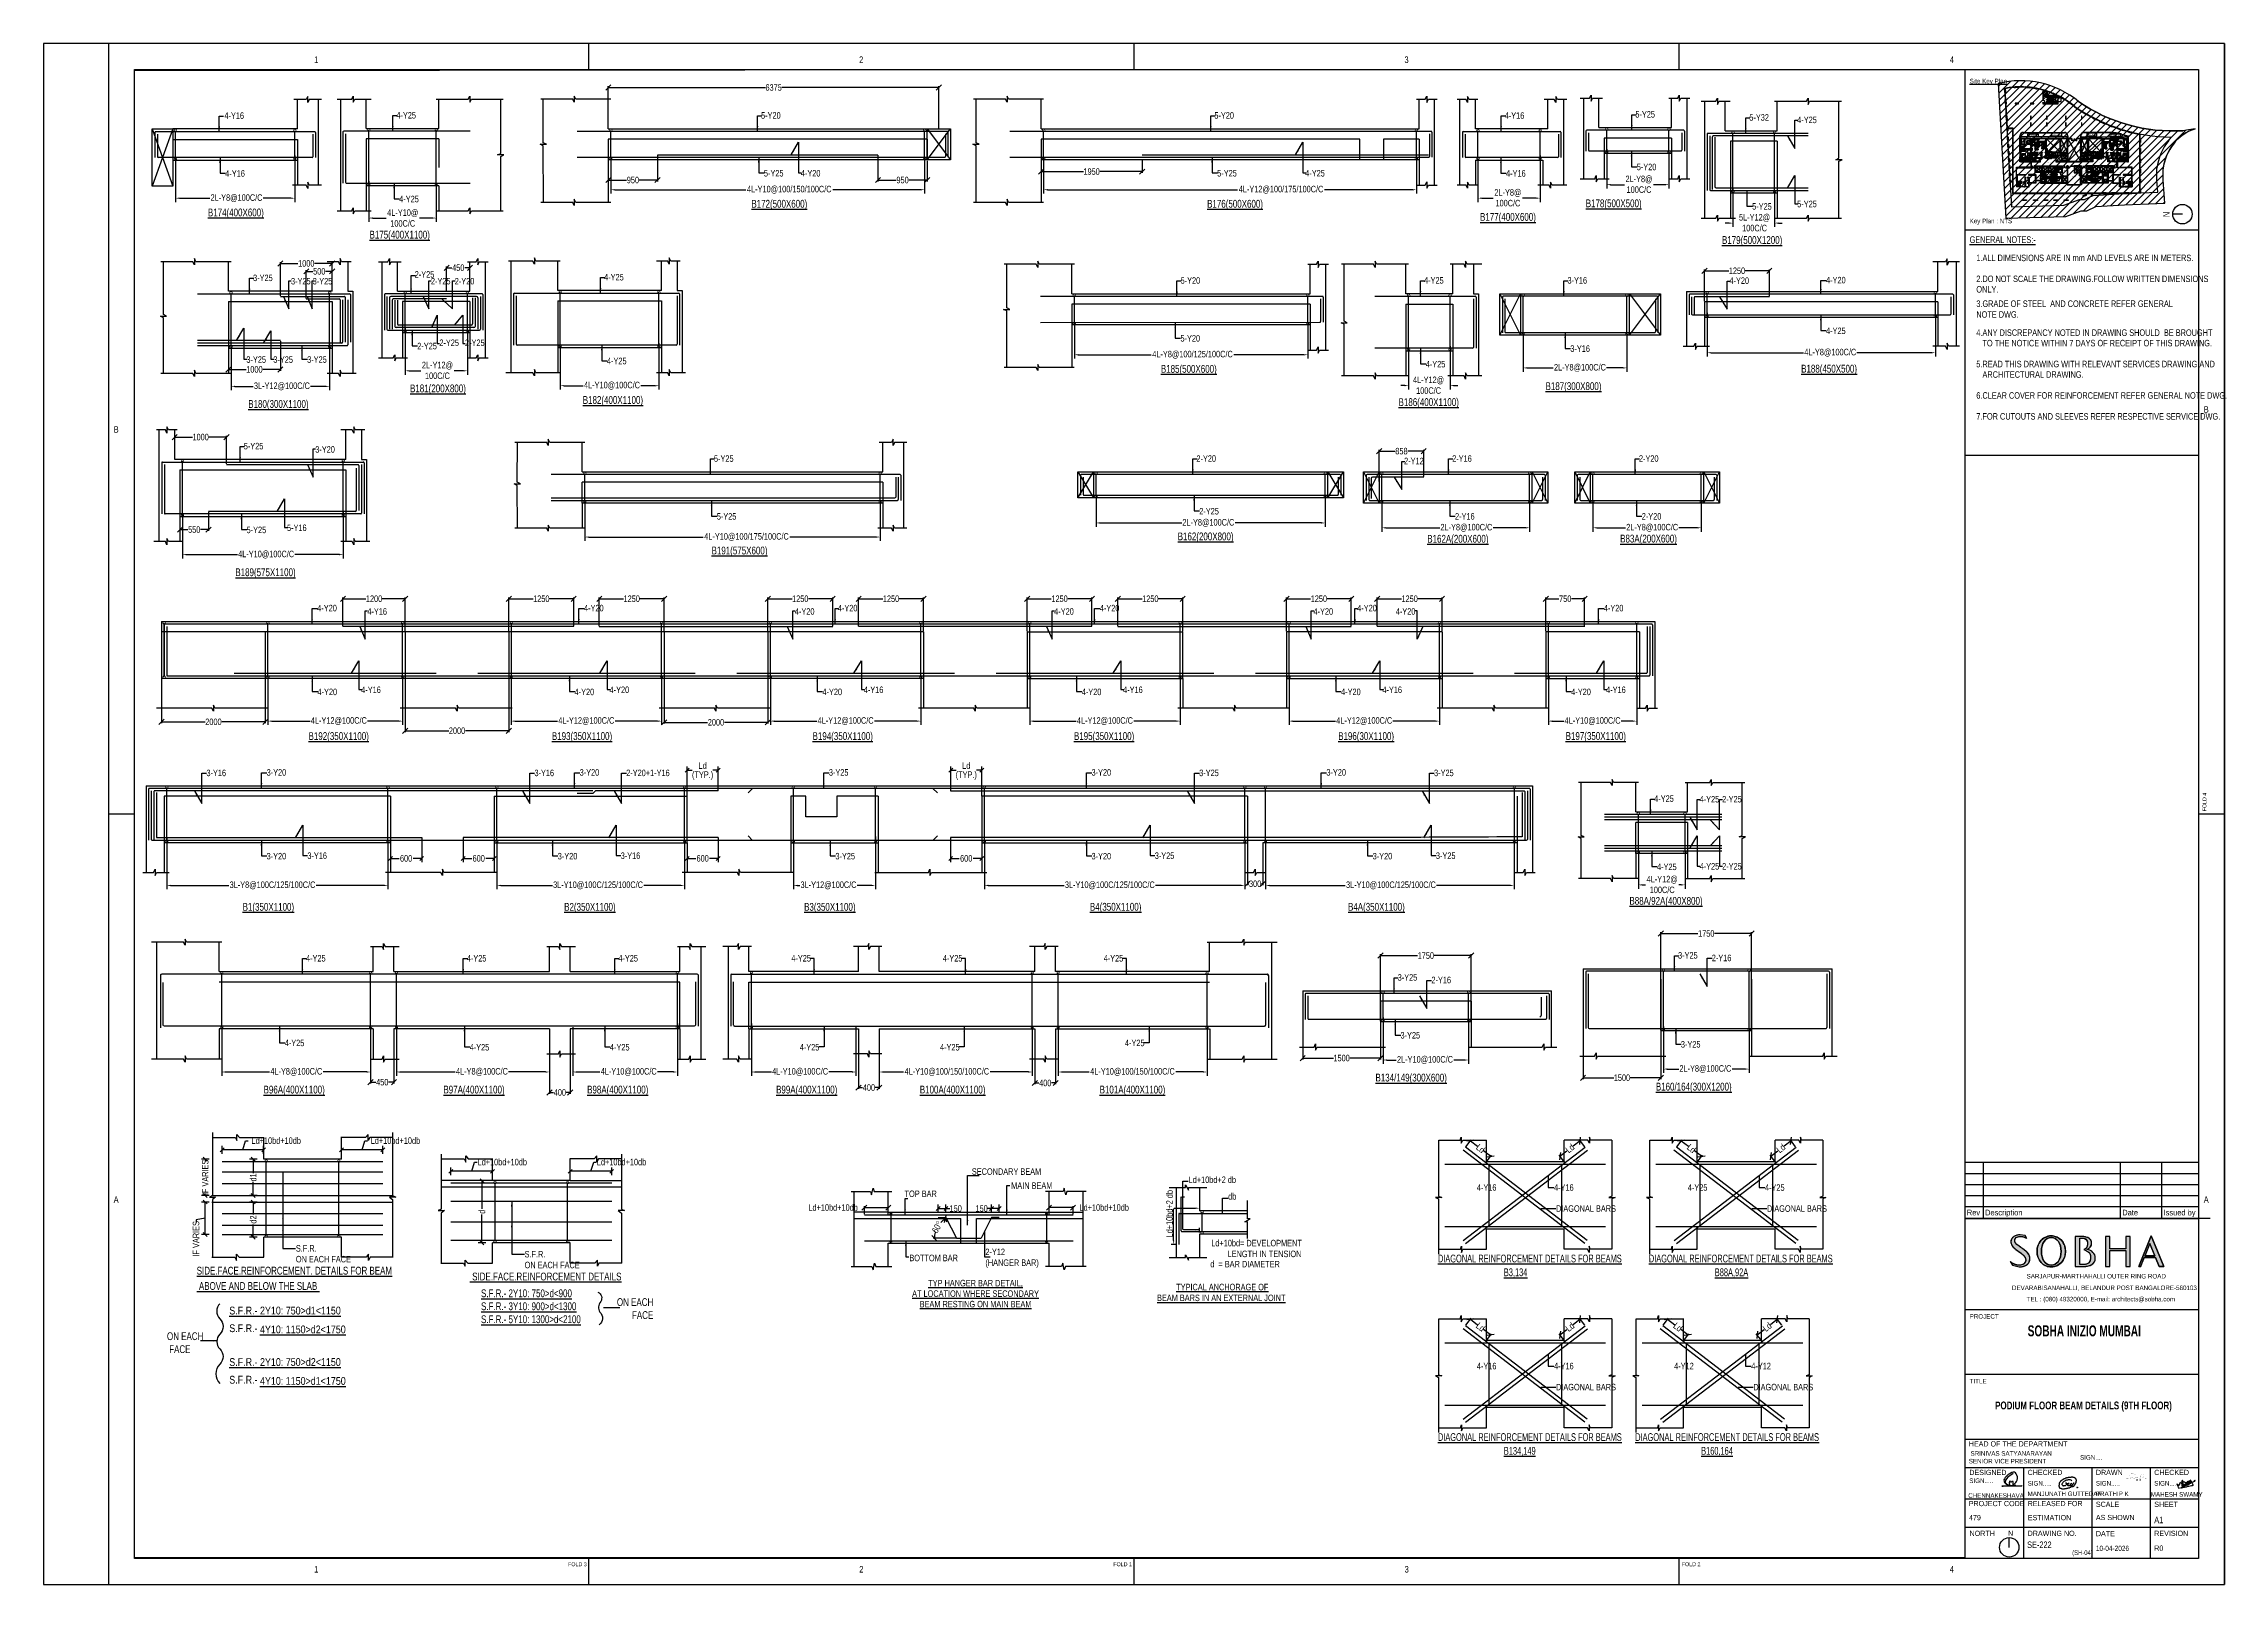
# Paper-space layout 'SE-222_PODIUM FLOOR BEAM DETAILS (9TH FLOOR)_R0_(SH-04)' of a CAD drawing. Header units: millimetres. Extents: x -129 to 712, y -954 to -360.
# The model-space entities are those that its viewports show. They can reach past a viewport. Long polylines and large blocks are cut down to what shows.
import ezdxf
from ezdxf.enums import TextEntityAlignment as Align

# ---------------------------------------------------------------- set-up
doc = ezdxf.new("R2010")
doc.units = ezdxf.units.MM
doc.header["$LTSCALE"] = 1000
doc.header["$MEASUREMENT"] = 0
doc.header["$PDMODE"] = 3
for name, pattern in [('CONTINOUS', [0]), ('CONTINU', [0]), ('HIDDEN', [0.375, 0.25, -0.125]), ('Title Dash Lines', [12, 6, -6])]:
    doc.linetypes.add(name, pattern=pattern)
for name, color, linetype in [('-S-ARROW', 253, 'Continuous'), ('-S-BMNO', 1, 'Continuous'), ('-S-DIM', 251, 'Continuous'), ('-S-MISC', 8, 'Continuous'), ('-S-STIRRUPS DIM', 6, 'Continuous'), ('-S-STIRUP', 11, 'Continuous'), ('-S-WING 3 FOOTING NO', 6, 'Continuous'), ('-STR-BEAM', 7, 'CONTINU'), ('-STR-COLUMN', 5, 'HIDDEN'), ('-STR-REINF', 3, 'Continuous'), ('-STR-RF-DIM', 8, 'CONTINOUS'), ('-STR-TEXT', 6, 'Continuous'), ('A-ANNO-NOTE', 131, 'Continuous'), ('A-CONC', 5, 'Continuous'), ('A-DETL-____-OTLN', 90, 'Continuous'), ('A-DETL-THIN', 151, 'Continuous'), ('Beam Nos', 7, 'Continuous'), ('COL', 5, 'Continuous'), ('cut lines', 8, 'Continuous'), ('dim', 8, 'Continuous'), ('G-ANNO-SCHD', 231, 'Continuous'), ('G-ANNO-TEXT', 231, 'Continuous'), ('G-ANNO-TTLB', 6, 'Continuous'), ('G-ANNO-TTLB-THIN', 151, 'Continuous'), ('Leader', 8, 'Continuous'), ('rein', 3, 'Continuous'), ('rings', 252, 'Continuous'), ('S-BEAM', 7, 'Continuous'), ('S-COL', 5, 'Continuous'), ('S-DIM', 7, 'Continuous'), ('S-SIGNS', 90, 'Continuous'), ('SEC TEXT', 9, 'Continuous'), ('SLAB LINE', 254, 'HIDDEN'), ('SOBHA ELEMENT NAMING', 7, 'Continuous')]:
    doc.layers.add(name, color=color, linetype=linetype)
doc.layers.add('A-ANNO-TAGS-RMFT', color=8, linetype='Continuous', lineweight=20)
doc.layers.add('A-ANNO-TAGS-RMMT', color=3, linetype='Continuous', lineweight=20)
doc.styles.add('Arial Narrow', font='ARIALN.TTF', dxfattribs={"height": 300})
doc.styles.add('Arial Narrow_1', font='ARIALN.TTF', dxfattribs={"height": 1.75})
doc.styles.add('Arial Narrow_2', font='ARIALN.TTF', dxfattribs={"height": 2.5})
doc.styles.add('Arial Narrow_3', font='ARIALN.TTF', dxfattribs={"height": 2})
doc.styles.add('Arial Narrow_4', font='ARIALN.TTF', dxfattribs={"height": 3})
doc.styles.add('Arial Narrow_B_2', font='ARIALNB.TTF', dxfattribs={"width": 0.8, "height": 4})
doc.styles.add('BEAM-LS', font='romans.shx', dxfattribs={"width": 0.8})
doc.styles.add('Dim.s & Anno.(Misc.)', font='ARIALN.TTF')
doc.styles.add('sd', font='ARIALN.TTF')
doc.styles.add('SOBHA', font='swisscl.ttf')
doc.styles.add('sobha.sed', font='swisscl.ttf')
doc.styles.get("Standard").update_dxf_attribs({"font": 'ARIALN.TTF', "height": 500})
doc.styles.add('Swis721 LtCn BT_3', font='swisscl.ttf', dxfattribs={"height": 125})
doc.styles.add('Swis721 LtCn BT_4', font='swisscl.ttf', dxfattribs={"height": 2.5})
doc.styles.add('Swis721 LtCn BT_6', font='swisscl.ttf', dxfattribs={"height": 2.449923})
doc.styles.add('Swis721 LtCn BT_B_1', font='', dxfattribs={"height": 3})
doc.styles.get('Swis721 LtCn BT_B_1').set_extended_font_data('Swis721 LtCn BT', bold=True)
doc.dimstyles.new('S-25', dxfattribs={"dimscale": 25, "dimtxt": 2.5, "dimasz": 2.5, "dimexe": 0.25, "dimexo": 0.25, "dimgap": 0.1, "dimtad": 0, "dimdec": 0, "dimrnd": 0.0005, "dimzin": 0, "dimdsep": 46, "dimtxsty": 'SOBHA', "dimblk": 'OBLIQUE', "dimcen": 0.09, "dimclrd": 8, "dimclre": 8, "dimclrt": 6, "dimadec": 0, "dimazin": 0, "dimtfac": 1, "dimtdec": 0, "dimtofl": 0, "dimtmove": 0, "dimatfit": 3, "dimfxl": 0.18, "dimtolj": 1, "dimtzin": 0, "dimlwd": -1, "dimlwe": -1, "dimarcsym": 0})
doc.dimstyles.new('S-50', dxfattribs={"dimscale": 50, "dimtxt": 2.5, "dimasz": 2, "dimexe": 0.5, "dimexo": 0.25, "dimgap": 0.25, "dimtad": 0, "dimdec": 0, "dimrnd": 0.0005, "dimzin": 0, "dimdsep": 46, "dimtxsty": 'sobha.sed', "dimblk": 'OBLIQUE', "dimcen": 0.09, "dimclrd": 8, "dimclre": 8, "dimclrt": 6, "dimadec": 0, "dimazin": 0, "dimtfac": 1, "dimtdec": 0, "dimtofl": 0, "dimtmove": 2, "dimatfit": 3, "dimfxl": 0.18, "dimtolj": 1, "dimtzin": 0, "dimlwd": -1, "dimlwe": -1, "dimarcsym": 0})
doc.dimstyles.new('S-DIM50', dxfattribs={"dimscale": 50, "dimtxt": 2.5, "dimasz": 1.5, "dimexe": 1.5, "dimexo": 1, "dimgap": 0.5, "dimtad": 0, "dimdec": 0, "dimzin": 0, "dimdsep": 46, "dimtxsty": 'SOBHA', "dimcen": 0.09, "dimclrd": 256, "dimclre": 256, "dimclrt": 6, "dimadec": 5, "dimazin": 0, "dimtfac": 1, "dimtdec": 0, "dimtofl": 0, "dimtmove": 0, "dimatfit": 3, "dimfxl": 0.18, "dimtolj": 1, "dimtzin": 0, "dimlwd": -1, "dimlwe": -1, "dimarcsym": 0})
doc.dimstyles.new('STIRUP', dxfattribs={"dimscale": 50, "dimtxt": 2.5, "dimasz": 2.2, "dimexe": 0, "dimexo": 0, "dimgap": 0.5, "dimtad": 0, "dimdec": 0, "dimzin": 0, "dimdsep": 46, "dimtxsty": 'BEAM-LS', "dimblk": 'DOTSMALL', "dimcen": 0.09, "dimclrd": 256, "dimclre": 256, "dimclrt": 256, "dimadec": 5, "dimazin": 0, "dimtfac": 1, "dimtdec": 0, "dimtofl": 0, "dimtmove": 0, "dimatfit": 3, "dimldrblk": 'DOTSMALL', "dimfxl": 0, "dimfxlon": 1, "dimtolj": 1, "dimtzin": 0, "dimlwd": -1, "dimlwe": -1, "dimarcsym": 0})

psp = doc.layouts.new('SE-222_PODIUM FLOOR  BEAM DETAILS (9TH FLOOR)_R0_(SH-04)')

# ---------------------------------------------------------------- texts
at = {"layer": 'G-ANNO-TTLB', "attachment_point": 1}
for s, insert, char_height, width, style in [('SOBHA INIZIO MUMBAI', (636.61, -854.41), 4.2448, 94.8612, 'Arial Narrow_B_2'), ('PODIUM FLOOR BEAM DETAILS (9TH FLOOR)', (624.05, -883.8), 3, 93.6152, 'Swis721 LtCn BT_B_1'), ('{\\fSwis721 LtCn BT|b0|i0|c0|p34;SE-222 }', (636.4, -937.75), 2.5, 8.097, 'Arial Narrow'), ('   (SH-04)', (651.89, -941.15), 1.806, 20.2394, 'Swis721 LtCn BT_4')]:
    psp.add_mtext(s, dxfattribs=dict(at, insert=insert, char_height=char_height, width=width, style=style))

msp = doc.modelspace()

# ---------------------------------------------------------------- texts
at = {"layer": '-S-BMNO', "color": 4, "style": 'sobha.sed'}
for s, p in [('%%USIDE.FACE.REINFORCEMENT. DETAILS FOR BEAM', (31645515, -21259163.7)), ('%%U ABOVE AND BELOW THE SLAB ', (31645515, -21259459.2))]:
    msp.add_text(s, height=150, dxfattribs=at).set_placement(p)
for s, insert, char_height, width, attachment_point in [('ON EACH\\P FACE', (31654318.2, -21259619.8), 150, 758.117, 3), ('\\pxqc;{\\L TYPICAL ANCHORAGE OF \\PBEAM BARS IN AN EXTERNAL JOINT}', (31664119.8, -21259342.2), 125, 2301.951, 1), ('ON EACH\\P FACE', (31644942.2, -21260276.8), 150, 758.117, 1)]:
    msp.add_mtext(s, dxfattribs=dict(at, insert=insert, char_height=char_height, width=width, attachment_point=attachment_point))
at = {"layer": '-STR-TEXT', "color": 6, "style": 'SOBHA'}
for s, p in [('4-Y16', (31646049.6, -21236886.5, 0)), ('4-Y25', (31649365.6, -21236879.2, 0)), ('5-Y20', (31656397.2, -21236881.9, 0)), ('5-Y20', (31665138.2, -21236881.9, 0)), ('4-Y16', (31670735.9, -21236885.3, 0)), ('5-Y25', (31673256, -21236860.8, 0)), ('5-Y32', (31675453.2, -21236921, 0)), ('4-Y25', (31676376.7, -21236968.2, 0)), ('5-Y20', (31673282.4, -21237875.6, 0)), ('4-Y16', (31646066.1, -21238001.3, 0)), ('5-Y25', (31656451.9, -21237996.7, 0)), ('4-Y20', (31657164.8, -21237997, 0)), ('5-Y25', (31665192.9, -21237996.7, 0)), ('4-Y25', (31666889.9, -21237997, 0)), ('4-Y16', (31670762.3, -21238000.1, 0)), ('4-Y25', (31649420.3, -21238494, 0)), ('5-Y25', (31675507.9, -21238635.8, 0)), ('5-Y25', (31676376.7, -21238589.1, 0)), ('2-Y25', (31649719.1, -21239947.9, 0)), ('4-Y25', (31653371.1, -21240000.8, 0)), ('3-Y25', (31646602.5, -21240013.4, 0)), ('3-Y25', (31647333.8, -21240077.5, 0)), ('3-Y25', (31647751.8, -21240077.5, 0)), ('2-Y25', (31650031.2, -21240077.5, 0)), ('2-Y20', (31650490.9, -21240077.5, 0)), ('5-Y20', (31664486.9, -21240063.9, 0)), ('4-Y25', (31669181.4, -21240062.2, 0)), ('3-Y16', (31671946.9, -21240062.2, 0)), ('4-Y20', (31675070, -21240066.8, 0)), ('4-Y20', (31676932.2, -21240057.6, 0)), ('5-Y20', (31664484.6, -21241178.7, 0)), ('4-Y25', (31676932.2, -21241034.5, 0)), ('3-Y25', (31646473.5, -21241588, 0)), ('3-Y25', (31646993, -21241588, 0)), ('3-Y25', (31647645.1, -21241587.7, 0)), ('2-Y25', (31649768.1, -21241328.2, 0)), ('2-Y25', (31650193.8, -21241264.6, 0)), ('2-Y25', (31650688.1, -21241264.6, 0)), ('4-Y25', (31653425.8, -21241615.7, 0)), ('4-Y25', (31669213.1, -21241677.1, 0)), ('3-Y16', (31672001.6, -21241377.1, 0)), ('5-Y25', (31646422.4, -21243256.8, 0)), ('3-Y20', (31647801.6, -21243320.9, 0)), ('5-Y25', (31655489, -21243496.4, -178586.6)), ('2-Y20', (31664792, -21243496.4, -178586.6)), ('2-Y12', (31668796.3, -21243543.6, -178586.6)), ('2-Y16', (31669723.5, -21243496.4, -178586.6)), ('2-Y20', (31673324.5, -21243496.4, -178586.6)), ('5-Y25', (31655543.7, -21244611.3, -178586.6)), ('2-Y25', (31664846.7, -21244511.3, -178586.6)), ('2-Y16', (31669778.2, -21244611.3, -178586.6)), ('2-Y20', (31673379.2, -21244611.3, -178586.6)), ('5-Y25', (31646477.1, -21244871.6, 0)), ('5-Y16', (31647256.3, -21244831.4, 0)), ('4-Y20', (31647839.8, -21246379.5, 0)), ('4-Y16', (31648805.8, -21246443.9, 0)), ('4-Y20', (31652983.1, -21246379.5, 0)), ('4-Y20', (31657049.6, -21246443.9, 0)), ('4-Y20', (31657878, -21246379.5, 0)), ('4-Y20', (31662049.6, -21246443.9, 0)), ('4-Y20', (31662929, -21246379.5, 0)), ('4-Y20', (31667049.6, -21246443.9, 0)), ('4-Y20', (31667892.5, -21246379.5, 0)), ('4-Y20', (31668636, -21246443.9, 0)), ('4-Y20', (31672647.5, -21246379.5, 0)), ('4-Y16', (31648687.8, -21247954.1, 0)), ('4-Y20', (31653476.6, -21247954.1, 0)), ('4-Y16', (31658377.9, -21247954.1, 0)), ('4-Y16', (31663377.9, -21247954.1, 0)), ('4-Y16', (31668377.9, -21247954.1, 0)), ('4-Y16', (31672691.9, -21247954.1, 0)), ('4-Y20', (31647844.6, -21247994.3, 0)), ('4-Y20', (31652802.1, -21247994.3, 0)), ('4-Y20', (31657581, -21247994.3, 0)), ('4-Y20', (31662581, -21247994.3, 0)), ('4-Y20', (31667581, -21247994.3, 0)), ('4-Y20', (31672019.5, -21247994.3, 0)), ('3-Y16', (31645703, -21249556, 0)), ('3-Y20', (31646863.5, -21249546.3, 0)), ('3-Y16', (31652027.7, -21249556, 0)), ('3-Y20', (31652899, -21249546.3, 0)), ('2-Y20+1-Y16', (31653796.8, -21249556, 0)), ('3-Y25', (31657704.9, -21249546.3, 0)), ('3-Y20', (31662769.4, -21249546.3, 0)), ('3-Y25', (31664845.3, -21249556, 0)), ('3-Y20', (31667298.4, -21249546.3, 0)), ('3-Y25', (31669374.3, -21249556, 0)), ('4-Y25', (31673618.9, -21250052.2, 0)), ('4-Y25', (31674495.1, -21250063, -178586.6)), ('2-Y25', (31674929, -21250063, -178586.6)), ('3-Y20', (31646863.5, -21251161.2, 0)), ('3-Y16', (31647649.1, -21251152.1, 0)), ('3-Y20', (31652476.9, -21251161.2, 0)), ('3-Y16', (31653690.6, -21251152.1, 0)), ('3-Y25', (31657831, -21251161.2, 0)), ('3-Y20', (31662769.4, -21251161.2, 0)), ('3-Y25', (31663988.5, -21251152.1, 0)), ('3-Y20', (31668190.4, -21251161.2, 0)), ('3-Y25', (31669409.5, -21251152.1, 0)), ('4-Y25', (31673673.6, -21251367.1, 0)), ('4-Y25', (31674495.1, -21251356.7, -178586.6)), ('2-Y25', (31674929, -21251356.7, -178586.6)), ('4-Y25', (31647622.7, -21253129.6, 0)), ('4-Y25', (31650723.8, -21253129.6, 0)), ('4-Y25', (31653645.3, -21253129.6, 0)), ('4-Y25', (31656980.8, -21253129.6, 0)), ('4-Y25', (31659902.3, -21253129.6, 0)), ('4-Y25', (31663003.4, -21253129.6, 0)), ('3-Y25', (31674078.9, -21253073.1, 0)), ('2-Y16', (31674730, -21253122.8, 0)), ('3-Y25', (31668672.4, -21253498.6, 0)), ('2-Y16', (31669323.5, -21253548.3, 0)), ('3-Y25', (31668727.1, -21254613.5, 0)), ('4-Y25', (31647213, -21254761.2, 0)), ('4-Y25', (31650778.5, -21254844.4, 0)), ('4-Y25', (31653482.8, -21254844.4, 0)), ('4-Y25', (31657143.3, -21254844.4, 0)), ('4-Y25', (31659847.6, -21254844.4, 0)), ('4-Y25', (31663413.1, -21254761.2, 0)), ('3-Y25', (31674133.6, -21254787.9, 0)), ('Ld+10bd+2 db', (31664642.1, -21257398.9, 346)), ('db', (31665403.9, -21257719, 431.6)), ('d  = BAR DIAMETER', (31665059.3, -21259024.3))]:
    msp.add_text(s, height=125, dxfattribs=at).set_placement(p)
msp.add_text('Ld+10bd+2 db', height=125, rotation=90, dxfattribs=at).set_placement((31664334.2, -21258447.7, 346))
at = {"layer": '-STR-TEXT', "color": 6, "char_height": 125, "attachment_point": 1, "style": 'SOBHA'}
for s, insert, width in [('\\A1;S.F.R.\\PON EACH FACE', (31647427.1, -21258595.9), 966.621), ('Ld+10bd= DEVELOPMENT \\P        LENGTH IN TENSION', (31665078.2, -21258494.4, 0), 2963.51)]:
    msp.add_mtext(s, dxfattribs=dict(at, insert=insert, width=width))
at = {"layer": 'dim', "color": 6, "char_height": 125, "style": 'SOBHA'}
for s, insert, attachment_point in [('\\A1;4-Y16', (31670577.4, -21257423.2), 3), ('\\A1;4-Y16', (31671687.3, -21257423.2), 1), ('\\A1;4-Y25', (31674644.9, -21257423.2), 3), ('\\A1;4-Y25', (31675754.9, -21257423.2), 1), ('\\A1;DIAGONAL BARS', (31671725.4, -21257828.8), 1), ('\\A1;DIAGONAL BARS', (31675793, -21257828.8), 1), ('\\A1;4-Y16', (31670577.4, -21260865.2), 3), ('\\A1;4-Y16', (31671687.3, -21260865.2), 1), ('\\A1;4-Y12', (31674381.3, -21260865.2), 3), ('\\A1;4-Y12', (31675491.3, -21260865.2), 1), ('\\A1;DIAGONAL BARS', (31671725.4, -21261270.8), 1), ('\\A1;DIAGONAL BARS', (31675529.3, -21261270.8), 1)]:
    msp.add_mtext(s, dxfattribs=dict(at, insert=insert, attachment_point=attachment_point))
at = {"layer": 'SEC TEXT', "color": 4, "linetype": 'ByBlock', "style": 'sobha.sed'}
for s, rotation, p in [('%%UB174(400X600)', 0.01072, (31645731.4, -21238765.8, 0)), ('%%UB172(500X600)', 359.98928, (31656210.5, -21238598.3, 0)), ('%%UB176(500X600)', 359.98928, (31664998, -21238598.3, 0)), ('%%UB178(500X500)', 359.98928, (31672299.2, -21238589.3, 0)), ('%%UB177(400X600)', 0.01072, (31670260.8, -21238851, 0)), ('%%UB175(400X1100)', 359.98928, (31648848.3, -21239193.3, 0)), ('%%UB179(500X1200)', 359.98928, (31674925.7, -21239296.4, 0)), ('%%UB185(500X600)', 359.98928, (31664106.3, -21241780.3, 0)), ('%%UB187(300X800)', 359.98928, (31671524.1, -21242113.4, 0)), ('%%UB188(450X500)', 359.98928, (31676452.5, -21241776.8, 0)), ('%%UB180(300X1100)', 0.01072, (31646509.3, -21242457.1, 0)), ('%%UB181(200X800)', 359.98928, (31649628.6, -21242156.9, 0)), ('%%UB182(400X1100)', 0.01072, (31652959, -21242380.4, 0)), ('%%UB186(400X1100)', 0.01072, (31668690.1, -21242421.4, 0)), ('%%UB162(200X800)', 359.98928, (31664430.6, -21245010.3, -178586.6)), ('%%UB162A(200X600)', 359.98928, (31669243.6, -21245055.8, -178586.6)), ('%%UB83A(200X600)', 359.98928, (31672962.6, -21245052.3, -178586.6)), ('%%UB191(575X600)', 359.98928, (31655443.4, -21245281.7, -178586.6)), ('%%UB189(575X1100)', 0.01072, (31646260.2, -21245700.6, 0)), ('%%UB192(350X1100)', 359.98928, (31647672, -21248858.9, 0)), ('%%UB193(350X1100)', 359.98928, (31652363.8, -21248858.9, 0)), ('%%UB194(350X1100)', 359.98928, (31657390.8, -21248858.9, 0)), ('%%UB195(350X1100)', 359.98928, (31662430.3, -21248858.9, 0)), ('%%UB196(30X1100)', 359.98928, (31667525.3, -21248858.9, 0)), ('%%UB197(350X1100)', 359.98928, (31671911.6, -21248857.9, 0)), ('%%UB1(350X1100)', 359.98928, (31646401.2, -21252150.7, 0)), ('%%UB2(350X1100)', 359.98928, (31652600.7, -21252150.7, 0)), ('%%UB3(350X1100)', 359.98928, (31657227.1, -21252150.7, 0)), ('%%UB4(350X1100)', 359.98928, (31662738.4, -21252149.8, 0)), ('%%UB4A(350X1100)', 359.98928, (31667714.9, -21252149.8, 0)), ('%%UB88A/92A(400X800)', 359.98928, (31673141.6, -21252034.9, 0)), ('%%UB134/149(300X600)', 359.98928, (31668244.3, -21255442.2, 0)), ('%%UB96A(400X1100)', 0.01072, (31646805, -21255673.3)), ('%%UB97A(400X1100)', 0.01072, (31650272.6, -21255673.3)), ('%%UB98A(400X1100)', 0.01072, (31653043.4, -21255673.3)), ('%%UB99A(400X1100)', 359.98928, (31656687.2, -21255673.1)), ('%%UB100A(400X1100)', 359.98928, (31659458, -21255673.1)), ('%%UB101A(400X1100)', 359.98928, (31662925.7, -21255673.1)), ('%%UB160/164(300X1200)', 359.98928, (31673650.8, -21255616.6, 0))]:
    msp.add_text(s, height=150, rotation=rotation, dxfattribs=at).set_placement(p)
at = {"layer": 'SEC TEXT', "color": 1, "linetype": 'ByBlock', "style": 'sd', "width": 0.8}
for s, p in [('%%UDIAGONAL REINFORCEMENT DETAILS FOR BEAMS', (31669448.4, -21258930)), ('%%UDIAGONAL REINFORCEMENT DETAILS FOR BEAMS', (31673516, -21258930)), ('%%UB3,134', (31670720, -21259195)), ('%%UB88A,92A', (31674787.6, -21259195)), ('%%UDIAGONAL REINFORCEMENT DETAILS FOR BEAMS', (31669448.4, -21262372)), ('%%UB134,149', (31670720, -21262637)), ('%%UDIAGONAL REINFORCEMENT DETAILS FOR BEAMS', (31673252.4, -21262372)), ('%%UB160,164', (31674524, -21262637))]:
    msp.add_text(s, height=150, rotation=0.01072, dxfattribs=at).set_placement(p)
at = {"layer": 'SEC TEXT', "color": 4, "style": 'sd'}
for s, p in [('%%US.F.R.- 2Y10: 750>d1<1150', (31646143.6, -21259933.1)), ('S.F.R.- ', (31646143.6, -21260273.2)), ('%%U4Y10: 1150>d2<1750', (31646735.5, -21260296.8)), ('%%US.F.R.- 2Y10: 750>d2<1150', (31646143.6, -21260925.8)), ('S.F.R.- ', (31646143.6, -21261265.9)), ('%%U4Y10: 1150>d1<1750', (31646735.5, -21261289.5))]:
    msp.add_text(s, height=150, rotation=0.01072, dxfattribs=at).set_placement(p)

# ---------------------------------------------------------------- blocks, each defined once
blk = doc.blocks.new('MAHESH SIGN')
at = {"layer": 'SOBHA ELEMENT NAMING', "color": 3}
blk.add_open_spline([(-1672305, 1301168), (-1672305, 1301184), (-1672305, 1301215), (-1672305, 1301263), (-1672305, 1301294), (-1672307, 1301351), (-1672277, 1301228), (-1672228, 1301294), (-1672172, 1301348), (-1672187, 1301256), (-1672162, 1301149), (-1672209, 1301217), (-1672162, 1301264), (-1672124, 1301289), (-1672100, 1301356), (-1672144, 1301344), (-1672166, 1301312), (-1672107, 1301297), (-1672072, 1301273), (-1672058, 1301237), (-1672045, 1301197), (-1672079, 1301162), (-1672127, 1301163), (-1672141, 1301198), (-1672144, 1301221), (-1672126, 1301254), (-1672125, 1301212), (-1672119, 1301199), (-1672104, 1301166), (-1672094, 1301239), (-1672085, 1301181), (-1672056, 1301190), (-1672062, 1301215), (-1672070, 1301258), (-1672050, 1301226), (-1672064, 1301218), (-1672066, 1301204), (-1672071, 1301183), (-1672038, 1301170), (-1672019, 1301203), (-1672035, 1301237), (-1672079, 1301233), (-1672014, 1301223), (-1672022, 1301165), (-1672007, 1301215), (-1672030, 1301270), (-1672010, 1301234), (-1672003, 1301214), (-1672000, 1301197), (-1671998, 1301169), (-1672006, 1301211), (-1672010, 1301232), (-1671997, 1301246), (-1671987, 1301261), (-1671977, 1301238), (-1671981, 1301219), (-1671976, 1301205), (-1671975, 1301188), (-1671985, 1301203), (-1671983, 1301216), (-1671983, 1301232), (-1671978, 1301244), (-1671975, 1301251), (-1671970, 1301254), (-1671965, 1301251), (-1671960, 1301233), (-1671950, 1301210), (-1671942, 1301189), (-1671947, 1301169), (-1671959, 1301206), (-1671949, 1301221), (-1671951, 1301242), (-1671950, 1301251), (-1671949, 1301264), (-1671936, 1301242), (-1671934, 1301230), (-1671932, 1301216), (-1671933, 1301199), (-1671919, 1301193), (-1671922, 1301179), (-1671901, 1301196), (-1671911, 1301215), (-1671909, 1301234), (-1671907, 1301271), (-1671904, 1301210), (-1671892, 1301178), (-1671909, 1301129), (-1671899, 1301072), (-1672003, 1301110), (-1672077, 1301119), (-1672359, 1301185), (-1672084, 1301171), (-1671954, 1301165), (-1671882, 1301184), (-1671780, 1301168), (-1671794, 1301204), (-1671811, 1301195), (-1671824, 1301188)], degree=3, knots=[0, 0, 0, 0, 48.181473, 94.613284, 138.259686, 155.904179, 224.738681, 279.736688, 330.138654, 402.022515, 479.904069, 512.206872, 573.861185, 638.863537, 679.101846, 713.805527, 728.477406, 786.377978, 825.584619, 867.444774, 896.971798, 946.367113, 986.070655, 1019.613906, 1044.024664, 1064.3611, 1090.585977, 1115.586241, 1130.258119, 1164.423839, 1195.402532, 1205.041833, 1242.682438, 1263.496009, 1285.994984, 1296.910366, 1305.65545, 1326.024566, 1354.8231, 1376.521851, 1422.758958, 1434.051149, 1478.06236, 1508.244818, 1535.997912, 1583.121901, 1600.542131, 1628.645076, 1649.634806, 1662.007076, 1686.271489, 1718.652134, 1734.30206, 1746.397436, 1758.626649, 1788.895798, 1805.163194, 1813.173762, 1821.25242, 1839.530073, 1858.56975, 1865.936011, 1878.354031, 1881.0034, 1881.816645, 1894.360755, 1932.936714, 1959.07056, 1962.867593, 1985.03092, 2014.356147, 2030.360622, 2043.11179, 2045.324462, 2066.355014, 2076.853385, 2089.71325, 2108.335291, 2120.781721, 2126.672799, 2139.049659, 2165.9961, 2183.807343, 2207.541832, 2227.688907, 2300.89779, 2338.755754, 2382.215194, 2424.047682, 2581.125356, 2740.20899, 2928.080748, 3033.107047, 3166.26083, 3211.819498, 3223.83985, 3256.454987, 3256.454987, 3256.454987, 3256.454987], dxfattribs=at)
blk = doc.blocks.new('A$Ca6a54176')
at = {"layer": 'A-DETL-____-OTLN', "color": 7, "linetype": 'Continuous'}
for points, knots in [([(-10.4, 6), (-10.5, 6.1), (-10.9, 6.5), (-11.8, 6.4), (-12.7, 6.4), (-13.6, 6), (-14.4, 5.6), (-15.1, 5.1), (-15.3, 4.5), (-15.5, 4.2), (-15.5, 3.9), (-15.3, 3.7), (-15.1, 3.5), (-14.8, 3.4), (-14.3, 3.5), (-13.9, 3.4), (-13.6, 3.7), (-13.3, 3.8), (-13, 4.1), (-13, 4.3), (-13, 4.5), (-13.2, 4.7), (-13.7, 4.9), (-13.3, 4.7), (-13.1, 4.7), (-12.9, 4.6), (-12.6, 4.6), (-12.3, 4.6), (-12.1, 4.7), (-11.7, 4.8), (-12.4, 4.4), (-12.4, 4.2), (-12.6, 3.9), (-12.7, 3.8), (-12.6, 3.6), (-12.3, 3.5), (-12, 3.5), (-11.7, 3.5), (-11.5, 3.6), (-11.3, 3.8), (-11.2, 4), (-11, 4.2), (-10.8, 4.4), (-10.5, 4.9), (-10.9, 4.3), (-11.2, 4.2), (-11.2, 4), (-11.4, 3.8), (-11.3, 3.6), (-11.2, 3.5), (-11, 3.5), (-10.8, 3.5), (-10.7, 3.6), (-10.5, 3.7), (-10.3, 3.7), (-10.2, 3.9), (-10, 4.1), (-9.8, 4.4), (-9.7, 4.5), (-9.4, 4.9), (-9.6, 4.7), (-9.6, 4.5), (-9.9, 4.3), (-10, 4.2), (-10.1, 4), (-10.2, 3.9), (-10.2, 3.7), (-10.3, 3.6), (-10.3, 3.5), (-10.4, 3.4), (-10.4, 3.3), (-10.3, 3.1), (-10.3, 3), (-10.1, 3), (-9.9, 3), (-9.8, 3.1), (-9.6, 3.2), (-9.4, 3.3), (-9.2, 3.5), (-9.1, 3.7), (-8.9, 3.9), (-8.8, 4.1), (-8.6, 4.3), (-8.5, 4.6), (-8.4, 4.8), (-8.3, 5.1), (-8.3, 5.4), (-8.2, 5.7), (-8, 6), (-8.1, 6.2), (-8.2, 6.4), (-8.2, 6.6), (-8.2, 6.9), (-8.5, 7.1), (-8.7, 7.3), (-9.1, 7.5), (-9.4, 7.7), (-9.6, 7.6), (-9.9, 7.7), (-10.1, 7.8), (-10.4, 7.7), (-10.7, 7.8), (-11, 7.7), (-11.3, 7.6), (-11.6, 7.8), (-11.8, 7.6), (-12.2, 7.6), (-12.5, 7.6), (-12.7, 7.3), (-13.1, 7.5), (-13.2, 7.3), (-13.5, 7.3), (-13.6, 7.2), (-13.9, 7.1), (-14.1, 6.9), (-14.4, 7), (-14.6, 6.8), (-14.8, 6.7), (-15, 6.6), (-15.2, 6.5), (-15.4, 6.3), (-15.6, 6.2), (-15.8, 6), (-16.2, 5.9), (-16.2, 5.5), (-16.7, 5.4), (-16.7, 5), (-16.9, 4.8), (-17, 4.5), (-17, 4.1), (-17, 3.8), (-17, 3.6), (-17.2, 3.3), (-16.8, 3.1), (-17.1, 2.7), (-16.8, 2.6), (-16.7, 2.3), (-16.4, 2.2), (-16.1, 2.1), (-15.8, 1.9), (-15.5, 1.9), (-15.3, 1.8), (-15, 1.9), (-14.8, 1.9), (-14.5, 1.9), (-14.1, 1.9), (-13.8, 2), (-13.4, 1.9), (-13, 2.1), (-12.6, 2.2), (-12.2, 2.3), (-11.8, 2.3), (-11.4, 2.5), (-11, 2.7), (-10.8, 2.8), (-10.6, 3), (-10.6, 2.9), (-10.5, 2.8), (-10.7, 2.8), (-10.7, 2.9), (-10.6, 2.9), (-10.5, 2.9), (-10.6, 2.9), (-10.6, 2.9)], [0, 0, 0, 0, 0.595176, 1.513654, 2.515251, 3.380629, 4.416817, 5.17749, 5.76398, 6.176027, 6.420162, 6.694908, 6.965884, 7.327446, 7.644493, 8.313464, 8.528829, 8.880373, 9.329952, 9.497914, 9.598839, 9.855178, 10.268658, 10.413839, 10.823798, 10.965602, 11.223245, 11.545481, 11.828078, 11.985934, 12.450008, 12.919347, 13.072283, 13.23817, 13.339119, 13.632791, 14.038161, 14.287628, 14.525186, 14.756259, 15.015383, 15.287454, 15.616726, 15.886513, 16.501092, 16.601317, 16.772114, 17.127127, 17.260944, 17.402283, 17.528684, 17.697933, 17.883435, 18.056648, 18.272367, 18.484806, 18.715269, 19.02227, 19.369647, 19.663828, 19.78345, 20.147263, 20.310655, 20.478604, 20.666282, 20.842227, 21.077119, 21.206677, 21.314825, 21.400223, 21.537528, 21.622147, 21.759524, 21.912561, 22.096255, 22.31162, 22.523122, 22.734597, 23.01831, 23.257556, 23.451017, 23.745198, 24.003252, 24.296499, 24.581902, 24.829344, 25.086625, 25.507771, 25.820767, 26.016078, 26.190519, 26.498498, 26.690925, 26.984342, 27.351214, 27.773922, 28.104445, 28.35201, 28.563586, 28.790253, 29.109474, 29.39309, 29.719344, 29.928271, 30.316805, 30.577305, 30.867147, 31.268529, 31.510098, 31.872395, 32.088065, 32.279066, 32.497307, 32.739184, 32.976737, 33.300431, 33.46341, 33.717218, 34.000971, 34.242536, 34.452394, 34.657266, 35.084272, 35.325837, 35.607355, 36.082409, 36.347056, 36.569922, 36.965624, 37.327774, 37.632777, 37.916273, 38.08707, 38.464953, 38.760633, 38.966003, 39.226299, 39.662044, 39.851663, 40.242576, 40.505495, 40.802979, 40.970051, 41.231099, 41.614997, 41.925638, 42.216698, 42.680496, 43.10645, 43.463997, 43.772591, 44.448473, 44.738782, 45.188685, 45.456974, 45.656784, 45.683065, 45.757434, 45.858574, 45.933844, 45.982325, 46.053862, 46.07049, 46.07049, 46.07049, 46.07049]), ([(-7.7, 2.5), (-7.8, 2.6), (-7.8, 2.6), (-7.7, 2.7), (-7.6, 2.7), (-7.5, 2.7), (-7.5, 2.6), (-7.6, 2.5), (-7.5, 2.4), (-7.6, 2.3), (-7.6, 2.4), (-7.7, 2.5), (-7.7, 2.5), (-7.7, 2.4), (-7.8, 2.5), (-7.9, 2.5), (-8, 2.6), (-7.7, 2.5), (-7.8, 2.7), (-7.6, 2.7), (-7.5, 2.7), (-7.5, 2.6), (-7.6, 2.6), (-7.5, 2.5), (-7.5, 2.5), (-7.5, 2.4), (-7.6, 2.4), (-7.6, 2.4), (-7.7, 2.4), (-7.7, 2.4)], [0, 0, 0, 0, 0.106921, 0.192296, 0.30882, 0.360139, 0.44947, 0.550888, 0.649284, 0.676363, 0.755339, 0.80317, 0.836663, 0.88048, 0.947, 1.016693, 1.097832, 1.260104, 1.355411, 1.565715, 1.626111, 1.702696, 1.735199, 1.791906, 1.841283, 1.887718, 1.967073, 1.994154, 2.081807, 2.081807, 2.081807, 2.081807])]:
    blk.add_open_spline(points, degree=3, knots=knots, dxfattribs=at)
blk = doc.blocks.new('A$C90dacb5e')
h = blk.add_hatch(color=3)
h.dxf.hatch_style = 1
edge = h.paths.add_edge_path()
edge.add_arc((10340, 1236), 103, 0, 360)
edge = h.paths.add_edge_path()
edge.add_arc((13400, 1111), 103, 0, 360)
at = {"color": 3, "const_width": 50}
blk.add_lwpolyline([(14011, 3379), (14104, 476), (14104, 476), (14038, 2528), (0, 2295), (11541, 2798), (14020, 3020, 0.31254706), (17160, 5257, 0.36167406), (16713, 6554, 0.50128188), (13967, 5036), (14011, 3379), (7832, 3175), (9491, 2453), (11467, 1258), (11680, 5697), (12304, 4596, -0.41421356), (12266, 4460), (11604, 4120), (7666, 3836, 0.1004773), (4385, 3159, 0.16410265), (7666, 3836, 0.59741458), (8031, 6707, 0.19740641), (4144, 7308, 0.11577762), (2749, 6599, 0.28967871), (2580, 5870, 0.2409299), (3717, 4786)], format="xyb", dxfattribs=at)
for points in [[(4157, 0), (4610, 6318)], [(19381, 2625), (14038, 2528), (14104, 476)]]:
    blk.add_lwpolyline(points, dxfattribs=at)
at = {"color": 3}
for centre in [(10340, 1236), (13400, 1111)]:
    blk.add_circle(centre, 103, dxfattribs=at)
blk = doc.blocks.new('Signature')
at = {"color": 3}
for points in [[(51500, 9985), (48881, 8492), (51631, 8090), (51843, 8407)], [(51007, 8427), (51000, 9001), (50997, 8998), (51195, 8725), (51186, 8745), (51407, 8998), (51413, 8940), (51455, 8397), (51465, 8436), (52211, 8962), (51960, 10081), (51413, 10315), (50175, 9377), (50208, 8779), (50619, 8418), (51082, 8344), (51607, 8315), (51776, 8356), (49749, 8168), (49809, 8297), (52734, 8297), (52718, 8314)]]:
    blk.add_open_spline(points, degree=3, dxfattribs=at)
blk = doc.blocks.new('Sobha_TITLE BLOCK_A1_Updated_ 05-03-2025 - A0-TB-AR-329493-Title Blocks')
at = {"layer": 'G-ANNO-TTLB'}
h = blk.add_hatch(color=256, dxfattribs=at)
h.paths.add_polyline_path([(1790.35, 280.45), (1794.15, 280.45), (1792.25, 285.12)])
h.paths.add_polyline_path([(1792.76, 288.19), (1797.61, 276.39), (1795.84, 276.39), (1794.41, 279.78), (1790.09, 279.78), (1788.7, 276.39), (1787.91, 276.39)])
h.paths.add_polyline_path([(1775.09, 276.39), (1775.09, 287.93), (1776.79, 287.93), (1776.79, 283.2), (1782.99, 283.2), (1782.99, 287.93), (1784.68, 287.93), (1784.68, 276.39), (1782.99, 276.39), (1782.99, 282.56), (1776.79, 282.56), (1776.79, 276.39)])
edge = h.paths.add_edge_path()
edge.add_line((1765.17, 287.29), (1765.17, 283.46))
edge.add_line((1765.17, 283.46), (1765.17, 277.07))
edge.add_line((1765.17, 277.07), (1766.53, 277.07))
edge.add_spline(control_points=[(1766.53, 277.07), (1766.77, 277.07), (1767.24, 277.1), (1767.83, 277.25), (1768.33, 277.48), (1769.13, 278.12), (1769.4, 278.95), (1769.38, 279.74)], knot_values=[0, 0, 0, 0, 0.125, 0.25, 0.375, 0.5, 1, 1, 1, 1], degree=3, periodic=0)
edge.add_spline(control_points=[(1769.38, 279.74), (1769.38, 280.02), (1769.35, 280.36), (1769.27, 280.73), (1769.2, 280.97), (1769.07, 281.29), (1768.83, 281.66), (1768.61, 281.89), (1768.48, 281.99)], knot_values=[0, 0, 0, 0, 0.3, 0.375, 0.45, 0.6, 0.8, 1, 1, 1, 1], degree=3, periodic=0)
edge.add_line((1768.48, 281.99), (1766.75, 282.89))
edge.add_spline(control_points=[(1766.75, 282.89), (1766.84, 282.91), (1767, 282.96), (1767.21, 283.06), (1767.4, 283.18), (1767.56, 283.32), (1767.69, 283.47), (1767.81, 283.64), (1767.91, 283.81), (1767.98, 283.99), (1768.05, 284.17), (1768.09, 284.35), (1768.14, 284.59), (1768.17, 284.86), (1768.18, 285.17), (1768.18, 285.31), (1768.18, 285.34)], knot_values=[0, 0, 0, 0, 0.055556, 0.111111, 0.166667, 0.222222, 0.277778, 0.333333, 0.388889, 0.444444, 0.5, 0.555556, 0.611111, 0.722222, 0.833333, 1, 1, 1, 1], degree=3, periodic=0)
edge.add_spline(control_points=[(1768.18, 285.34), (1768.18, 285.53), (1768.16, 285.81), (1768.08, 286.14), (1767.98, 286.39), (1767.83, 286.64), (1767.61, 286.87), (1767.33, 287.05), (1766.99, 287.19), (1766.58, 287.27), (1766.25, 287.29), (1766.07, 287.29)], knot_values=[0, 0, 0, 0, 0.166667, 0.25, 0.333333, 0.444444, 0.555556, 0.666667, 0.777778, 0.888889, 1, 1, 1, 1], degree=3, periodic=0)
edge.add_line((1766.07, 287.29), (1765.17, 287.29))
edge = h.paths.add_edge_path()
edge.add_line((1763.48, 276.36), (1763.48, 287.89))
edge.add_line((1763.48, 287.89), (1765.92, 287.89))
edge.add_spline(control_points=[(1765.92, 287.89), (1767.12, 287.89), (1768.38, 287.6), (1769.26, 286.77), (1769.54, 286.35), (1769.72, 285.85), (1769.76, 285.47), (1769.76, 285.26)], knot_values=[0, 0, 0, 0, 0.555556, 0.666667, 0.777778, 0.888889, 1, 1, 1, 1], degree=3, periodic=0)
edge.add_spline(control_points=[(1769.76, 285.26), (1769.76, 285), (1769.72, 284.71), (1769.61, 284.39), (1769.52, 284.19), (1769.37, 283.92), (1769.12, 283.62), (1768.78, 283.34), (1768.39, 283.11), (1768.11, 282.99), (1767.95, 282.93)], knot_values=[0, 0, 0, 0, 0.214286, 0.267857, 0.321429, 0.428571, 0.571429, 0.714286, 0.857143, 1, 1, 1, 1], degree=3, periodic=0)
edge.add_spline(control_points=[(1767.95, 282.93), (1768.78, 282.79), (1769.72, 282.37), (1770.54, 281.55), (1770.9, 280.96), (1771.13, 280.3), (1771.18, 279.81), (1771.19, 279.55)], knot_values=[0, 0, 0, 0, 0.428571, 0.571429, 0.714286, 0.857143, 1, 1, 1, 1], degree=3, periodic=0)
edge.add_spline(control_points=[(1771.19, 279.55), (1771.18, 279.24), (1771.13, 278.82), (1770.96, 278.38), (1770.84, 278.15), (1770.5, 277.6), (1769.38, 276.67), (1767.75, 276.35), (1766.68, 276.36)], knot_values=[0, 0, 0, 0, 0.138889, 0.208333, 0.243056, 0.277778, 0.555556, 1, 1, 1, 1], degree=3, periodic=0)
edge.add_line((1766.68, 276.36), (1763.48, 276.36))
edge = h.paths.add_edge_path()
edge.add_spline(control_points=[(1754.2, 287.52), (1753.07, 287.51), (1751.17, 286.41), (1750.41, 283.75), (1750.4, 282.18)], knot_values=[0, 0, 0, 0, 0.5, 1, 1, 1, 1], degree=3, periodic=0)
edge.add_spline(control_points=[(1750.4, 282.18), (1750.41, 280.6), (1751.16, 277.93), (1753.05, 276.85), (1754.2, 276.84)], knot_values=[0, 0, 0, 0, 0.5, 1, 1, 1, 1], degree=3, periodic=0)
edge.add_spline(control_points=[(1754.2, 276.84), (1755.33, 276.85), (1757.22, 277.93), (1757.99, 280.6), (1757.99, 282.18)], knot_values=[0, 0, 0, 0, 0.5, 1, 1, 1, 1], degree=3, periodic=0)
edge.add_spline(control_points=[(1757.99, 282.18), (1757.99, 283.75), (1757.24, 286.41), (1755.35, 287.51), (1754.2, 287.52)], knot_values=[0, 0, 0, 0, 0.5, 1, 1, 1, 1], degree=3, periodic=0)
edge = h.paths.add_edge_path()
edge.add_spline(control_points=[(1748.71, 282.18), (1748.72, 282.92), (1748.85, 283.78), (1749.19, 284.72), (1749.46, 285.31), (1750.16, 286.44), (1751.35, 287.46), (1752.91, 288.05), (1753.76, 288.15), (1754.2, 288.16)], knot_values=[0, 0, 0, 0, 0.214286, 0.267857, 0.321429, 0.428571, 0.714286, 0.857143, 1, 1, 1, 1], degree=3, periodic=0)
edge.add_spline(control_points=[(1754.2, 288.16), (1754.86, 288.15), (1756.12, 287.92), (1757.9, 286.86), (1759.04, 285.32), (1759.59, 283.61), (1759.68, 282.67), (1759.69, 282.18)], knot_values=[0, 0, 0, 0, 0.214286, 0.428571, 0.714286, 0.857143, 1, 1, 1, 1], degree=3, periodic=0)
edge.add_spline(control_points=[(1759.69, 282.18), (1759.68, 281.43), (1759.55, 280.56), (1759.21, 279.61), (1758.94, 279.02), (1758.23, 277.89), (1757.05, 276.88), (1755.49, 276.31), (1754.64, 276.21), (1754.2, 276.21)], knot_values=[0, 0, 0, 0, 0.214286, 0.267857, 0.321429, 0.428571, 0.714286, 0.857143, 1, 1, 1, 1], degree=3, periodic=0)
edge.add_spline(control_points=[(1754.2, 276.21), (1753.53, 276.21), (1752.28, 276.43), (1750.5, 277.46), (1749.36, 278.99), (1748.81, 280.71), (1748.72, 281.67), (1748.71, 282.18)], knot_values=[0, 0, 0, 0, 0.214286, 0.428571, 0.714286, 0.857143, 1, 1, 1, 1], degree=3, periodic=0)
edge = h.paths.add_edge_path()
edge.add_spline(control_points=[(1741.91, 281.92), (1741.62, 282.12), (1741.07, 282.52), (1740.47, 282.97), (1740.05, 283.32), (1739.77, 283.57), (1739.51, 283.83), (1739.28, 284.09), (1739.09, 284.35), (1738.87, 284.71), (1738.69, 285.18), (1738.64, 285.6), (1738.64, 285.83)], knot_values=[0, 0, 0, 0, 0.142857, 0.285714, 0.357143, 0.428571, 0.5, 0.571429, 0.642857, 0.714286, 0.857143, 1, 1, 1, 1], degree=3, periodic=0)
edge.add_spline(control_points=[(1738.64, 285.83), (1738.64, 286.1), (1738.69, 286.41), (1738.8, 286.74), (1738.89, 286.95), (1739.01, 287.16), (1739.16, 287.36), (1739.35, 287.58), (1739.63, 287.81), (1740.01, 288.04), (1740.85, 288.41), (1741.64, 288.53), (1742.25, 288.53)], knot_values=[0, 0, 0, 0, 0.136364, 0.170455, 0.204545, 0.272727, 0.318182, 0.363636, 0.454545, 0.545455, 0.636364, 1, 1, 1, 1], degree=3, periodic=0)
edge.add_line((1742.25, 288.53), (1744.13, 288.27))
edge.add_line((1744.13, 288.27), (1744.77, 287.18))
edge.add_spline(control_points=[(1744.77, 287.18), (1744.71, 287.22), (1744.54, 287.33), (1744.23, 287.48), (1744.02, 287.57), (1743.85, 287.64), (1743.66, 287.71), (1743.46, 287.77), (1743.25, 287.82), (1743.03, 287.87), (1742.8, 287.9), (1742.48, 287.93), (1741.92, 287.94), (1741.24, 287.81), (1740.61, 287.49), (1740.27, 287.08), (1740.13, 286.69), (1740.11, 286.47), (1740.11, 286.35)], knot_values=[0, 0, 0, 0, 0.132353, 0.198529, 0.231618, 0.264706, 0.297794, 0.330882, 0.363971, 0.397059, 0.430147, 0.463235, 0.529412, 0.647059, 0.764706, 0.882353, 0.941176, 1, 1, 1, 1], degree=3, periodic=0)
edge.add_spline(control_points=[(1740.11, 286.35), (1740.11, 286.22), (1740.13, 286.03), (1740.21, 285.79), (1740.28, 285.62), (1740.38, 285.45), (1740.49, 285.29), (1740.62, 285.14), (1740.76, 284.99), (1740.91, 284.85), (1741.07, 284.72), (1741.23, 284.58), (1741.41, 284.45), (1741.59, 284.33), (1741.83, 284.16), (1742.13, 283.96), (1742.36, 283.8), (1742.47, 283.72)], knot_values=[0, 0, 0, 0, 0.111111, 0.166667, 0.222222, 0.277778, 0.333333, 0.388889, 0.444444, 0.5, 0.555556, 0.611111, 0.666667, 0.722222, 0.777778, 0.888889, 1, 1, 1, 1], degree=3, periodic=0)
edge.add_spline(control_points=[(1742.47, 283.72), (1742.84, 283.48), (1743.35, 283.12), (1743.87, 282.72), (1744.15, 282.5), (1744.42, 282.28), (1744.66, 282.06), (1744.88, 281.84), (1745.04, 281.67), (1745.18, 281.5), (1745.32, 281.33), (1745.44, 281.16), (1745.55, 280.98), (1745.65, 280.8), (1745.76, 280.55), (1745.91, 280.1), (1745.97, 279.67), (1745.97, 279.36)], knot_values=[0, 0, 0, 0, 0.166667, 0.25, 0.291667, 0.333333, 0.416667, 0.458333, 0.5, 0.541667, 0.583333, 0.625, 0.666667, 0.708333, 0.75, 0.833333, 1, 1, 1, 1], degree=3, periodic=0)
edge.add_spline(control_points=[(1745.97, 279.36), (1745.97, 279.08), (1745.93, 278.76), (1745.84, 278.41), (1745.76, 278.19), (1745.64, 277.92), (1745.46, 277.64), (1745.26, 277.4), (1745.06, 277.2), (1744.79, 276.99), (1744.47, 276.79), (1744.1, 276.61), (1743.71, 276.47), (1743.31, 276.37), (1742.92, 276.29), (1742.53, 276.24), (1742.17, 276.21), (1741.94, 276.2), (1741.83, 276.21)], knot_values=[0, 0, 0, 0, 0.107143, 0.133929, 0.160714, 0.214286, 0.28125, 0.321429, 0.375, 0.428571, 0.5, 0.571429, 0.642857, 0.714286, 0.785714, 0.857143, 0.928571, 1, 1, 1, 1], degree=3, periodic=0)
edge.add_line((1741.83, 276.21), (1739.2, 276.81))
edge.add_line((1739.2, 276.81), (1738.38, 278.2))
edge.add_spline(control_points=[(1738.38, 278.2), (1738.42, 278.16), (1738.51, 278.08), (1738.69, 277.94), (1738.85, 277.83), (1739.04, 277.71), (1739.25, 277.58), (1739.49, 277.45), (1739.73, 277.33), (1739.97, 277.22), (1740.2, 277.14), (1740.45, 277.05), (1740.7, 276.98), (1740.97, 276.92), (1741.34, 276.86), (1741.63, 276.85), (1741.83, 276.84)], knot_values=[0, 0, 0, 0, 0.138889, 0.208333, 0.277778, 0.347222, 0.416667, 0.486111, 0.555556, 0.611111, 0.666667, 0.722222, 0.777778, 0.833333, 0.888889, 1, 1, 1, 1], degree=3, periodic=0)
edge.add_spline(control_points=[(1741.83, 276.84), (1742.18, 276.84), (1743.12, 276.96), (1743.88, 277.44), (1744.22, 278.08), (1744.31, 278.37), (1744.35, 278.63), (1744.36, 278.83), (1744.34, 279.05), (1744.3, 279.27), (1744.24, 279.47), (1744.16, 279.68), (1744.05, 279.88), (1743.93, 280.07), (1743.79, 280.26), (1743.65, 280.44), (1743.49, 280.62), (1743.32, 280.79), (1743.14, 280.95), (1742.96, 281.11), (1742.78, 281.26), (1742.54, 281.46), (1742.24, 281.68), (1742.02, 281.84), (1741.91, 281.92)], knot_values=[0, 0, 0, 0, 0.111111, 0.333333, 0.388889, 0.444444, 0.472222, 0.5, 0.527778, 0.555556, 0.583333, 0.611111, 0.638889, 0.666667, 0.694444, 0.722222, 0.75, 0.777778, 0.805556, 0.833333, 0.861111, 0.888889, 0.944444, 1, 1, 1, 1], degree=3, periodic=0)
at = {"layer": 'A-ANNO-NOTE'}
for p, q in [((1804.77, 682.03), (1801.02, 682.03)), ((1737.99, 168.06), (1737.99, 171.81))]:
    blk.add_line(p, q, dxfattribs=at)
for centre in [(1804.77, 682.03), (1737.99, 168.06)]:
    blk.add_circle(centre, 3.75, dxfattribs=at)
at = {"layer": 'A-DETL-THIN'}
for p, q in [((1810.91, 316.37), (1720.97, 316.37)), ((1810.91, 312.1), (1720.97, 312.1)), ((1728.01, 294.78), (1728.01, 316.37)), ((1780.91, 294.78), (1780.91, 316.37)), ((1796.84, 294.78), (1796.84, 316.37)), ((1810.91, 307.83), (1720.97, 307.83)), ((1810.91, 303.56), (1720.97, 303.56)), ((1728.37, 294.78), (1720.85, 294.78)), ((1810.91, 299.29), (1720.97, 299.29)), ((1785.23, 294.78), (1728.37, 294.78)), ((1800.68, 294.78), (1783.94, 294.78)), ((1815.52, 294.78), (1800.68, 294.78))]:
    blk.add_line(p, q, dxfattribs=at)
at = {"layer": 'G-ANNO-TTLB', "linetype": 'Title Dash Lines'}
blk.add_line((1004.97, 747.78), (1004.97, 153.78), dxfattribs=at)
at = {"layer": 'G-ANNO-TTLB'}
for p, q in [((1190.22, 737.78), (1190.22, 747.78)), ((1400.47, 737.78), (1400.47, 747.78)), ((1610.72, 737.78), (1610.72, 747.78)), ((1014.97, 450.78), (1004.97, 450.78)), ((1820.97, 450.78), (1810.97, 450.78)), ((1720.97, 294.78), (1810.97, 294.78)), ((1744.13, 288.27), (1742.25, 288.53)), ((1744.13, 288.27), (1742.25, 288.53)), ((1744.77, 287.18), (1744.13, 288.27)), ((1744.77, 287.18), (1744.13, 288.27)), ((1765.92, 287.89), (1763.48, 287.89)), ((1763.48, 287.89), (1763.48, 276.36)), ((1763.48, 287.89), (1763.48, 276.36)), ((1765.92, 287.89), (1763.48, 287.89)), ((1765.17, 287.29), (1766.07, 287.29)), ((1765.17, 283.46), (1765.17, 287.29)), ((1765.17, 287.29), (1766.07, 287.29)), ((1765.17, 283.27), (1765.17, 287.29)), ((1776.79, 287.93), (1775.09, 287.93)), ((1775.09, 287.93), (1775.09, 276.39)), ((1775.09, 287.93), (1775.09, 276.39)), ((1776.79, 287.93), (1775.09, 287.93)), ((1776.79, 283.2), (1776.79, 287.93)), ((1776.79, 283.2), (1776.79, 287.93)), ((1784.68, 287.93), (1782.99, 287.93)), ((1782.99, 287.93), (1782.99, 283.2)), ((1784.68, 287.93), (1782.99, 287.93)), ((1782.99, 287.93), (1782.99, 283.2)), ((1784.68, 276.39), (1784.68, 287.93)), ((1784.68, 276.39), (1784.68, 287.93)), ((1792.76, 288.19), (1787.91, 276.39)), ((1787.91, 276.39), (1792.76, 288.19)), ((1797.61, 276.39), (1792.76, 288.19)), ((1792.76, 288.19), (1797.61, 276.39)), ((1738.38, 278.2), (1739.2, 276.81)), ((1738.38, 278.2), (1739.2, 276.81)), ((1765.17, 277.07), (1765.17, 283.46)), ((1765.17, 282.63), (1765.17, 283.27)), ((1765.17, 277.07), (1765.17, 282.63)), ((1766.75, 282.89), (1768.48, 281.99)), ((1766.75, 282.89), (1768.48, 281.99)), ((1782.99, 283.2), (1776.79, 283.2)), ((1782.99, 283.2), (1776.79, 283.2)), ((1776.79, 276.39), (1776.79, 282.56)), ((1776.79, 282.56), (1782.99, 282.56)), ((1776.79, 282.56), (1782.99, 282.56)), ((1776.79, 276.39), (1776.79, 282.56)), ((1782.99, 282.56), (1782.99, 276.39)), ((1782.99, 282.56), (1782.99, 276.39)), ((1789.98, 279.78), (1788.59, 276.39)), ((1788.7, 276.39), (1790.09, 279.78)), ((1794.41, 279.78), (1789.98, 279.78)), ((1790.09, 279.78), (1794.41, 279.78)), ((1792.19, 285.26), (1790.24, 280.45)), ((1790.24, 280.45), (1794.15, 280.45)), ((1790.35, 280.45), (1792.25, 285.12)), ((1794.15, 280.45), (1790.35, 280.45)), ((1794.15, 280.45), (1792.19, 285.26)), ((1792.25, 285.12), (1794.15, 280.45)), ((1794.41, 279.78), (1795.84, 276.39)), ((1795.84, 276.39), (1794.41, 279.78)), ((1739.2, 276.81), (1741.83, 276.21)), ((1739.2, 276.81), (1741.83, 276.21)), ((1763.48, 276.36), (1766.68, 276.36)), ((1763.48, 276.36), (1766.68, 276.36)), ((1766.53, 277.07), (1765.17, 277.07)), ((1766.53, 277.07), (1765.17, 277.07)), ((1775.09, 276.39), (1776.79, 276.39)), ((1775.09, 276.39), (1776.79, 276.39)), ((1782.99, 276.39), (1784.68, 276.39)), ((1782.99, 276.39), (1784.68, 276.39)), ((1787.91, 276.39), (1788.7, 276.39)), ((1788.59, 276.39), (1787.91, 276.39)), ((1795.84, 276.39), (1797.61, 276.39)), ((1797.61, 276.39), (1795.84, 276.39)), ((1190.22, 153.78), (1190.22, 163.78)), ((1400.47, 153.78), (1400.47, 163.78)), ((1610.72, 153.78), (1610.72, 163.78))]:
    blk.add_line(p, q, dxfattribs=at)
for points, knots in [([(1742.25, 288.53), (1741.64, 288.53), (1740.85, 288.41), (1740.01, 288.04), (1739.63, 287.81), (1739.35, 287.58), (1739.16, 287.36), (1739.01, 287.16), (1738.89, 286.95), (1738.8, 286.74), (1738.69, 286.41), (1738.64, 286.1), (1738.64, 285.83)], [0, 0, 0, 0, 0.363636, 0.454545, 0.545455, 0.636364, 0.681818, 0.727273, 0.795455, 0.829545, 0.863636, 1, 1, 1, 1]), ([(1740.11, 286.35), (1740.11, 286.47), (1740.13, 286.69), (1740.27, 287.08), (1740.61, 287.49), (1741.24, 287.81), (1741.92, 287.94), (1742.48, 287.93), (1742.8, 287.9), (1743.03, 287.87), (1743.25, 287.82), (1743.46, 287.77), (1743.66, 287.71), (1743.85, 287.64), (1744.02, 287.57), (1744.23, 287.48), (1744.54, 287.33), (1744.71, 287.22), (1744.77, 287.18)], [0, 0, 0, 0, 0.058824, 0.117647, 0.235294, 0.352941, 0.470588, 0.536765, 0.569853, 0.602941, 0.636029, 0.669118, 0.702206, 0.735294, 0.768382, 0.801471, 0.867647, 1, 1, 1, 1]), ([(1740.11, 286.35), (1740.11, 287.33), (1741.01, 287.93), (1742.29, 287.93), (1743.56, 287.93), (1744.54, 287.33), (1744.77, 287.18)], [0.2857143, 0.2857143, 0.2857143, 0.2857143, 0.3571429, 0.3571429, 0.3571429, 0.4285714, 0.4285714, 0.4285714, 0.4285714]), ([(1742.47, 283.72), (1742.36, 283.8), (1742.13, 283.96), (1741.83, 284.16), (1741.59, 284.33), (1741.41, 284.45), (1741.23, 284.58), (1741.07, 284.72), (1740.91, 284.85), (1740.76, 284.99), (1740.62, 285.14), (1740.49, 285.29), (1740.38, 285.45), (1740.28, 285.62), (1740.21, 285.79), (1740.13, 286.03), (1740.11, 286.22), (1740.11, 286.35)], [0, 0, 0, 0, 0.111111, 0.222222, 0.277778, 0.333333, 0.388889, 0.444444, 0.5, 0.555556, 0.611111, 0.666667, 0.722222, 0.777778, 0.833333, 0.888889, 1, 1, 1, 1]), ([(1754.2, 288.16), (1753.76, 288.15), (1752.91, 288.05), (1751.35, 287.46), (1750.16, 286.44), (1749.46, 285.31), (1749.19, 284.72), (1748.85, 283.78), (1748.72, 282.92), (1748.71, 282.18)], [0, 0, 0, 0, 0.142857, 0.285714, 0.571429, 0.678571, 0.732143, 0.785714, 1, 1, 1, 1]), ([(1759.69, 282.18), (1759.68, 282.67), (1759.59, 283.61), (1759.04, 285.32), (1757.9, 286.86), (1756.12, 287.92), (1754.86, 288.15), (1754.2, 288.16)], [0, 0, 0, 0, 0.142857, 0.285714, 0.571429, 0.785714, 1, 1, 1, 1]), ([(1769.76, 285.26), (1769.76, 285.47), (1769.72, 285.85), (1769.54, 286.35), (1769.26, 286.77), (1768.38, 287.6), (1767.12, 287.89), (1765.92, 287.89)], [0, 0, 0, 0, 0.111111, 0.222222, 0.333333, 0.444444, 1, 1, 1, 1]), ([(1766.07, 287.29), (1766.25, 287.29), (1766.58, 287.27), (1766.99, 287.19), (1767.33, 287.05), (1767.61, 286.87), (1767.83, 286.64), (1767.98, 286.39), (1768.08, 286.14), (1768.16, 285.81), (1768.18, 285.53), (1768.18, 285.34)], [0, 0, 0, 0, 0.111111, 0.222222, 0.333333, 0.444444, 0.555556, 0.666667, 0.75, 0.833333, 1, 1, 1, 1]), ([(1741.83, 276.84), (1741.63, 276.85), (1741.34, 276.86), (1740.97, 276.92), (1740.7, 276.98), (1740.45, 277.05), (1740.2, 277.14), (1739.97, 277.22), (1739.73, 277.33), (1739.49, 277.45), (1739.25, 277.58), (1739.04, 277.71), (1738.85, 277.83), (1738.69, 277.94), (1738.51, 278.08), (1738.42, 278.16), (1738.38, 278.2)], [0, 0, 0, 0, 0.111111, 0.166667, 0.222222, 0.277778, 0.333333, 0.388889, 0.444444, 0.513889, 0.583333, 0.652778, 0.722222, 0.791667, 0.861111, 1, 1, 1, 1]), ([(1738.64, 285.83), (1738.64, 285.6), (1738.69, 285.18), (1738.87, 284.71), (1739.09, 284.35), (1739.28, 284.09), (1739.51, 283.83), (1739.77, 283.57), (1740.05, 283.32), (1740.47, 282.97), (1741.07, 282.52), (1741.62, 282.12), (1741.91, 281.92)], [0, 0, 0, 0, 0.142857, 0.285714, 0.357143, 0.428571, 0.5, 0.571429, 0.642857, 0.714286, 0.857143, 1, 1, 1, 1]), ([(1741.91, 281.92), (1742.02, 281.84), (1742.24, 281.68), (1742.54, 281.46), (1742.78, 281.26), (1742.96, 281.11), (1743.14, 280.95), (1743.32, 280.79), (1743.49, 280.62), (1743.65, 280.44), (1743.79, 280.26), (1743.93, 280.07), (1744.05, 279.88), (1744.16, 279.68), (1744.24, 279.47), (1744.3, 279.27), (1744.34, 279.05), (1744.36, 278.83), (1744.35, 278.63), (1744.31, 278.37), (1744.22, 278.08), (1743.88, 277.44), (1743.12, 276.96), (1742.18, 276.84), (1741.83, 276.84)], [0, 0, 0, 0, 0.055556, 0.111111, 0.138889, 0.166667, 0.194444, 0.222222, 0.25, 0.277778, 0.305556, 0.333333, 0.361111, 0.388889, 0.416667, 0.444444, 0.472222, 0.5, 0.527778, 0.555556, 0.611111, 0.666667, 0.888889, 1, 1, 1, 1]), ([(1741.91, 281.92), (1742.85, 281.24), (1744.35, 280.15), (1744.35, 278.84), (1744.35, 277.6), (1743.38, 276.84), (1741.83, 276.84)], [0.7142857, 0.7142857, 0.7142857, 0.7142857, 0.7857143, 0.7857143, 0.7857143, 0.8571429, 0.8571429, 0.8571429, 0.8571429]), ([(1741.83, 276.21), (1741.94, 276.2), (1742.17, 276.21), (1742.53, 276.24), (1742.92, 276.29), (1743.31, 276.37), (1743.71, 276.47), (1744.1, 276.61), (1744.47, 276.79), (1744.79, 276.99), (1745.06, 277.2), (1745.26, 277.4), (1745.46, 277.64), (1745.64, 277.92), (1745.76, 278.19), (1745.84, 278.41), (1745.93, 278.76), (1745.97, 279.08), (1745.97, 279.36)], [0, 0, 0, 0, 0.071429, 0.142857, 0.214286, 0.285714, 0.357143, 0.428571, 0.5, 0.571429, 0.625, 0.678571, 0.71875, 0.785714, 0.839286, 0.866071, 0.892857, 1, 1, 1, 1]), ([(1745.97, 279.36), (1745.97, 279.67), (1745.91, 280.1), (1745.76, 280.55), (1745.65, 280.8), (1745.55, 280.98), (1745.44, 281.16), (1745.32, 281.33), (1745.18, 281.5), (1745.04, 281.67), (1744.88, 281.84), (1744.66, 282.06), (1744.42, 282.28), (1744.15, 282.5), (1743.87, 282.72), (1743.35, 283.12), (1742.84, 283.48), (1742.47, 283.72)], [0, 0, 0, 0, 0.166667, 0.25, 0.291667, 0.333333, 0.375, 0.416667, 0.458333, 0.5, 0.541667, 0.583333, 0.666667, 0.708333, 0.75, 0.833333, 1, 1, 1, 1]), ([(1748.71, 282.18), (1748.72, 281.67), (1748.81, 280.71), (1749.36, 278.99), (1750.5, 277.46), (1752.28, 276.43), (1753.53, 276.21), (1754.2, 276.21)], [0, 0, 0, 0, 0.142857, 0.285714, 0.571429, 0.785714, 1, 1, 1, 1]), ([(1754.2, 276.21), (1754.64, 276.21), (1755.49, 276.31), (1757.05, 276.88), (1758.23, 277.89), (1758.94, 279.02), (1759.21, 279.61), (1759.55, 280.56), (1759.68, 281.43), (1759.69, 282.18)], [0, 0, 0, 0, 0.142857, 0.285714, 0.571429, 0.678571, 0.732143, 0.785714, 1, 1, 1, 1]), ([(1769.38, 279.74), (1769.4, 278.95), (1769.13, 278.12), (1768.33, 277.48), (1767.83, 277.25), (1767.24, 277.1), (1766.77, 277.07), (1766.53, 277.07)], [0, 0, 0, 0, 0.5, 0.625, 0.75, 0.875, 1, 1, 1, 1]), ([(1766.68, 276.36), (1767.75, 276.35), (1769.38, 276.67), (1770.5, 277.6), (1770.84, 278.15), (1770.96, 278.38), (1771.13, 278.82), (1771.18, 279.24), (1771.19, 279.55)], [0, 0, 0, 0, 0.444444, 0.722222, 0.756944, 0.791667, 0.861111, 1, 1, 1, 1]), ([(1768.18, 285.34), (1768.18, 285.31), (1768.18, 285.17), (1768.17, 284.86), (1768.14, 284.59), (1768.09, 284.35), (1768.05, 284.17), (1767.98, 283.99), (1767.91, 283.81), (1767.81, 283.64), (1767.69, 283.47), (1767.56, 283.32), (1767.4, 283.18), (1767.21, 283.06), (1767, 282.96), (1766.84, 282.91), (1766.75, 282.89)], [0, 0, 0, 0, 0.166667, 0.277778, 0.388889, 0.444444, 0.5, 0.555556, 0.611111, 0.666667, 0.722222, 0.777778, 0.833333, 0.888889, 0.944444, 1, 1, 1, 1]), ([(1767.95, 282.93), (1768.11, 282.99), (1768.39, 283.11), (1768.78, 283.34), (1769.12, 283.62), (1769.37, 283.92), (1769.52, 284.19), (1769.61, 284.39), (1769.72, 284.71), (1769.76, 285), (1769.76, 285.26)], [0, 0, 0, 0, 0.142857, 0.285714, 0.428571, 0.571429, 0.678571, 0.732143, 0.785714, 1, 1, 1, 1]), ([(1771.19, 279.55), (1771.18, 279.81), (1771.13, 280.3), (1770.9, 280.96), (1770.54, 281.55), (1769.72, 282.37), (1768.78, 282.79), (1767.95, 282.93)], [0, 0, 0, 0, 0.142857, 0.285714, 0.428571, 0.571429, 1, 1, 1, 1]), ([(1768.48, 281.99), (1768.61, 281.89), (1768.83, 281.66), (1769.07, 281.29), (1769.2, 280.97), (1769.27, 280.73), (1769.35, 280.36), (1769.38, 280.02), (1769.38, 279.74)], [0, 0, 0, 0, 0.2, 0.4, 0.55, 0.625, 0.7, 1, 1, 1, 1])]:
    blk.add_open_spline(points, degree=3, knots=knots, dxfattribs=at)
for points in [[(1742.25, 288.53), (1740.59, 288.53), (1738.64, 287.82), (1738.64, 285.83)], [(1742.47, 283.72), (1741.46, 284.44), (1740.11, 285.15), (1740.11, 286.35)], [(1748.71, 282.18), (1748.71, 285.6), (1751.12, 288.16), (1754.2, 288.16)], [(1750.4, 282.18), (1750.41, 283.75), (1751.17, 286.41), (1753.07, 287.51), (1754.2, 287.52)], [(1754.2, 287.52), (1751.94, 287.52), (1750.4, 285.3), (1750.4, 282.18)], [(1754.2, 288.16), (1757.28, 288.16), (1759.69, 285.6), (1759.69, 282.18)], [(1754.2, 287.52), (1755.35, 287.51), (1757.24, 286.41), (1757.99, 283.75), (1757.99, 282.18)], [(1757.99, 282.18), (1757.99, 285.3), (1756.49, 287.52), (1754.2, 287.52)], [(1769.76, 285.26), (1769.76, 287.1), (1768.07, 287.89), (1765.92, 287.89)], [(1766.07, 287.29), (1767.65, 287.29), (1768.18, 286.5), (1768.18, 285.34)], [(1741.83, 276.84), (1740.03, 276.84), (1738.68, 277.93), (1738.38, 278.2)], [(1738.64, 285.83), (1738.64, 284.25), (1739.88, 283.38), (1741.91, 281.92)], [(1741.83, 276.21), (1743.34, 276.21), (1745.97, 276.73), (1745.97, 279.36)], [(1745.97, 279.36), (1745.97, 281.2), (1744.65, 282.22), (1742.47, 283.72)], [(1754.2, 276.21), (1751.12, 276.21), (1748.71, 278.65), (1748.71, 282.18)], [(1754.2, 276.84), (1753.05, 276.85), (1751.16, 277.93), (1750.41, 280.6), (1750.4, 282.18)], [(1750.4, 282.18), (1750.4, 279.02), (1751.91, 276.84), (1754.2, 276.84)], [(1757.99, 282.18), (1757.99, 280.6), (1757.22, 277.93), (1755.33, 276.85), (1754.2, 276.84)], [(1759.69, 282.18), (1759.69, 278.69), (1757.28, 276.21), (1754.2, 276.21)], [(1754.2, 276.84), (1756.45, 276.84), (1757.99, 279.02), (1757.99, 282.18)], [(1769.38, 279.74), (1769.42, 278.16), (1768.52, 277.07), (1766.53, 277.07)], [(1766.68, 276.36), (1769.08, 276.36), (1771.19, 277.33), (1771.19, 279.55)], [(1768.18, 285.34), (1768.18, 285.15), (1768.29, 283.23), (1766.75, 282.89)], [(1767.95, 282.93), (1769.01, 283.31), (1769.76, 284.06), (1769.76, 285.26)], [(1771.19, 279.55), (1771.19, 281.35), (1769.87, 282.59), (1767.95, 282.93)], [(1768.48, 281.99), (1769.12, 281.47), (1769.38, 280.68), (1769.38, 279.74)]]:
    blk.add_open_spline(points, degree=3, dxfattribs=at)
at = {"layer": 'G-ANNO-TTLB-THIN'}
for p, q in [((1820.97, 747.78), (979.97, 747.78)), ((979.97, 747.78), (979.97, 153.78)), ((1820.97, 747.78), (979.97, 747.78)), ((979.97, 747.78), (979.97, 153.78)), ((1820.97, 153.78), (1820.97, 747.78)), ((1820.97, 747.78), (1820.97, 153.78)), ((1014.97, 737.78), (1810.97, 737.78)), ((1014.97, 163.78), (1014.97, 737.78)), ((1720.97, 163.78), (1720.97, 737.78)), ((1810.97, 737.78), (1810.97, 163.78)), ((1720.97, 676), (1810.97, 676)), ((1720.97, 589.15), (1810.97, 589.15)), ((1810.97, 294.78), (1720.97, 294.78)), ((1720.97, 259.78), (1810.97, 259.78)), ((1720.97, 234.78), (1810.97, 234.78)), ((1720.97, 209.78), (1810.97, 209.78)), ((1720.97, 198.78), (1810.97, 198.78)), ((1743.47, 198.78), (1743.47, 163.78)), ((1769.79, 198.78), (1769.79, 175.78)), ((1792.29, 198.78), (1792.29, 175.78)), ((1720.97, 186.78), (1810.97, 186.78)), ((1720.97, 175.78), (1810.97, 175.78)), ((1769.79, 175.78), (1769.79, 163.78)), ((1792.29, 175.78), (1792.29, 163.78)), ((1810.97, 163.78), (1014.97, 163.78)), ((979.97, 153.78), (1820.97, 153.78)), ((979.97, 153.78), (1820.97, 153.78))]:
    blk.add_line(p, q, dxfattribs=at)
at = {"layer": '-S-WING 3 FOOTING NO', "ltscale": 800, "xscale": 0.7537717433683241, "yscale": 0.7537717433683241, "zscale": 0.7537717433683241}
blk.add_blockref('A$Ca6a54176', (1770.01, 189.24), dxfattribs=at)
at = {"layer": 'S-SIGNS', "xscale": 0.0028125, "yscale": 0.0028125, "zscale": 0.0028125}
blk.add_blockref('Signature', (1594.71, 168.47), dxfattribs=at)
at = {"layer": 'S-SIGNS', "color": 3, "xscale": 0.0004015466983938, "yscale": 0.0004015466983938, "zscale": 0.0004015466983938}
blk.add_blockref('A$C90dacb5e', (1783.13, 193.55), dxfattribs=at)
at = {"layer": 'S-SIGNS', "xscale": 0.0132634456146266, "yscale": 0.0132634456146266, "zscale": 0.0132634456146266, "rotation": 25.99171381651786}
blk.add_blockref('MAHESH SIGN', (29303.89, -5601.4), dxfattribs=at)
at = {"layer": 'G-ANNO-SCHD', "char_height": 2.2, "attachment_point": 1, "line_spacing_factor": 0.974696, "style": 'Arial Narrow_3'}
for s, insert, width in [('Rev', (1721.63, 298.23), 5.3764), ('Description', (1728.67, 298.23), 15.1027), ('Date', (1781.57, 298.23), 8.1052), ('Issued by', (1797.5, 298.23), 12.9143)]:
    blk.add_mtext(s, dxfattribs=dict(at, insert=insert, width=width))
at = {"layer": 'G-ANNO-TEXT', "color": 7, "insert": (1722.73, 673.5), "char_height": 2.603, "width": 79.8987, "attachment_point": 1, "line_spacing_factor": 0.971848, "style": 'Swis721 LtCn BT_6'}
blk.add_mtext('{\\LGENERAL NOTES:-}', dxfattribs=at)
at = {"layer": 'G-ANNO-TEXT', "color": 7, "char_height": 2.5, "attachment_point": 1, "style": 'Swis721 LtCn BT_3'}
for s, insert, width in [('1.ALL DIMENSIONS ARE IN mm AND LEVELS ARE IN METERS.', (1725.3, 666.43), 92.1941), ('2.DO NOT SCALE THE DRAWING.FOLLOW WRITTEN DIMENSIONS ', (1725.3, 658.36), 97.9662), ('3.GRADE OF STEEL  AND CONCRETE REFER GENERAL NOTE DWG.', (1725.3, 648.78), 69.0253), ('ONLY.', (1725.3, 654.33), 9.0591), ('4.ANY DISCREPANCY NOTED IN DRAWING SHOULD  BE BROUGHT ', (1725.3, 637.61), 98.6076), ('   TO THE NOTICE WITHIN 7 DAYS OF RECEIPT OF THIS DRAWING.', (1725.3, 633.58), 98.3671), ('5.READ THIS DRAWING WITH RELEVANT SERVICES DRAWING AND ', (1725.3, 625.51), 100.6118), ('   ARCHITECTURAL DRAWING.', (1725.3, 621.47), 44.0126), ('6.CLEAR COVER FOR REINFORCEMENT REFER GENERAL NOTE DWG.', (1725.3, 613.4), 102.3755), ('7.FOR CUTOUTS AND SLEEVES REFER RESPECTIVE SERVICE DWG.', (1725.3, 605.33), 99.9704)]:
    blk.add_mtext(s, dxfattribs=dict(at, insert=insert, width=width))
at = {"layer": 'G-ANNO-TTLB', "attachment_point": 1}
for s, insert, char_height, width, style in [('1', (1084.33, 742.85), 2.5, 1.9241, 'Arial Narrow'), ('2', (1294.46, 742.85), 2.5, 1.9241, 'Arial Narrow'), ('3', (1504.78, 742.85), 2.5, 1.9241, 'Arial Narrow'), ('4', (1715.08, 742.85), 2.5, 1.9241, 'Arial Narrow'), ('\\LSite Key Plan', (1722.73, 734.23), 1.75, 14.5105, 'Arial Narrow_1'), ('Key Plan : NTS', (1722.73, 680.29), 1.75, 16.5148, 'Arial Narrow_1'), ('B', (1813, 608.01), 2.5, 2.3249, 'Arial Narrow'), ('B', (1006.98, 600.3), 2.5, 2.3249, 'Arial Narrow'), ('A', (1006.98, 303.35), 2.5, 2.3249, 'Arial Narrow'), ('A', (1813, 303.35), 2.5, 2.3249, 'Arial Narrow'), ('SARJAPUR-MARTHAHALLI OUTER RING ROAD', (1744.7, 273.47), 1.75, 54.3544, 'Arial Narrow_1'), ('DEVARABISANAHALLI, BELANDUR POST BANGALORE-560103', (1739.03, 268.99), 1.75, 72.0717, 'Arial Narrow_1'), ('TEL : (080) 49320000, E-mail: architects@sobha.com', (1744.7, 264.64), 1.75, 57.8017, 'Arial Narrow_1'), ('PROJECT', (1722.73, 257.99), 1.75, 7.5359, 'Arial Narrow_1'), ('TITLE', (1722.73, 232.99), 1.75, 4.6498, 'Arial Narrow_1'), ('SENIOR VICE PRESIDENT', (1722.4, 202.17), 1.75, 37.1632, 'Arial Narrow_2'), ('HEAD OF THE DEPARTMENT', (1722.4, 208.95), 2, 37.1632, 'Arial Narrow_2'), (' SRINIVAS SATYANARAYAN', (1722.4, 205.15), 1.75, 37.1632, 'Arial Narrow_2'), ('SIGN....', (1765.31, 203.61), 1.75, 16.7315, 'Arial Narrow_2'), ('SIGN.....', (1722.59, 194.62), 1.75, 5.0506, 'Arial Narrow_2'), ('DESIGNED ', (1722.59, 197.95), 2, 9.5798, 'Arial Narrow_2'), ('SIGN.....', (1745.09, 193.62), 1.75, 5.0506, 'Arial Narrow_2'), ('CHECKED ', (1745.09, 197.95), 2, 9.5798, 'Arial Narrow_2'), ('SIGN.....', (1771.41, 193.62), 1.75, 5.0506, 'Arial Narrow_2'), ('DRAWN', (1771.41, 197.95), 2, 7.5622, 'Arial Narrow_2'), ('SIGN.....', (1793.91, 193.62), 1.75, 5.0506, 'Arial Narrow_2'), ('CHECKED', (1793.91, 197.95), 2, 9.5798, 'Arial Narrow_2'), ('CHENNAKESHAVA', (1722.18, 188.91), 1.75, 31.0897, 'Arial Narrow_2'), ('PROJECT CODE', (1722.4, 185.95), 2, 20.9977, 'Arial Narrow_2'), ('MANJUNATH GUTTEDAR', (1745.09, 189.58), 1.75, 25.2235, 'Arial Narrow_2'), ('RELEASED FOR', (1745.09, 185.95), 2, 19.3396, 'Arial Narrow_2'), ('SCALE', (1771.41, 185.66), 2, 9.5798, 'Arial Narrow_2'), ('PRATHIP K', (1771.41, 189.58), 1.75, 11.8312, 'Arial Narrow_2'), ('MAHESH SWAMY', (1792.59, 189.36), 1.75, 23.8134, 'Arial Narrow_2'), ('SHEET', (1793.91, 185.66), 2, 4.4895, 'Arial Narrow_2'), ('479 ', (1722.48, 180.52), 2, 16.9677, 'Arial Narrow_2'), ('ESTIMATION', (1745.16, 180.52), 2, 16.9677, 'Arial Narrow_2'), ('AS SHOWN', (1771.41, 180.57), 2, 16.9677, 'Arial Narrow_2'), ('A1', (1793.91, 179.88), 2.5, 4.2489, 'Arial Narrow'), ('NORTH', (1722.69, 174.46), 2, 5.9325, 'Arial Narrow_1'), ('N', (1737.53, 174.53), 2, 2.4852, 'Arial Narrow'), ('DRAWING NO.', (1745.09, 174.46), 2, 18.2785, 'Arial Narrow_1'), ('{\\fSwis721 LtCn BT|b0|i0|c0|p34;10-04-2026}', (1771.41, 168.68), 2, 4.4093, 'Arial Narrow_2'), ('DATE', (1771.41, 174.37), 2, 4.4093, 'Arial Narrow_2'), ('REVISION', (1793.91, 174.46), 2, 4.3291, 'Arial Narrow_1'), ('R0', (1793.91, 168.77), 2, 4.3291, 'Arial Narrow_1'), ('1', (1084.29, 160.86), 2.5, 1.9241, 'Arial Narrow'), ('FOLD 3', (1182.23, 162.29), 1.5, 7.3755, 'Arial Narrow_4'), ('2', (1294.52, 160.86), 2.5, 1.9241, 'Arial Narrow'), ('FOLD 1', (1392.48, 162.29), 1.5, 7.3755, 'Arial Narrow_4'), ('3', (1504.83, 160.86), 2.5, 1.9241, 'Arial Narrow'), ('FOLD 2', (1611.72, 162.29), 1.5, 7.3755, 'Arial Narrow_4'), ('4', (1715.07, 160.86), 2.5, 1.9241, 'Arial Narrow')]:
    blk.add_mtext(s, dxfattribs=dict(at, insert=insert, char_height=char_height, width=width, style=style))
at = {"layer": 'G-ANNO-TTLB', "attachment_point": 1, "rotation": 90}
for s, insert, char_height, width, style in [('N', (1797.35, 680.91), 2.5, 2.4852, 'Arial Narrow'), ('FOLD 4', (1812.53, 451.79), 1.5, 7.3755, 'Arial Narrow_4')]:
    blk.add_mtext(s, dxfattribs=dict(at, insert=insert, char_height=char_height, width=width, style=style))
blk = doc.blocks.new('A$C6f85899f')
h = blk.add_hatch()
h.set_pattern_fill('ANSI31', scale=20000)
h.set_pattern_definition([(45, (-31043415, 21418783), (-1767.76695, 1767.76695), [])])
edge = h.paths.add_edge_path()
edge.add_arc((132018, 27311), 24445, 141.440505, 172.591397)
edge.add_line((107778, 30463), (107724, 25001))
edge.add_line((107724, 25001), (108643, 13658))
edge.add_line((108643, 13658), (88926, 12786))
edge.add_line((88926, 12786), (74930, 11934))
edge.add_line((74930, 11934), (70514, 9881))
edge.add_line((70514, 9881), (67773, 9895))
edge.add_line((67773, 9895), (60206, 7188))
edge.add_line((60206, 7188), (30928, 6305))
edge.add_line((30928, 6305), (27088, 72123))
edge.add_arc((38152, 29331), 44200, 50.18218, 104.496762, ccw=False)
edge.add_arc((112582, 130213), 81288, 235.427741, 273.443882)
edge.add_line((117465, 49072), (120207, 49429))
edge.add_line((120207, 49429), (123486, 50054))
edge.add_line((123486, 50054), (123505, 49953))
edge.add_arc((128245, 31874), 18689, 104.693144, 145.17336)
h = blk.add_hatch(color=252)
h.dxf.hatch_style = 1
h.paths.add_polyline_path([(30581, 69782), (30231, 69762), (30348, 67765), (30697, 67786)])
h = blk.add_hatch(color=252)
h.dxf.hatch_style = 1
h.paths.add_polyline_path([(30905, 64218), (30556, 64198), (30672, 62201), (31022, 62222)])
h = blk.add_hatch(color=252)
h.dxf.hatch_style = 1
h.paths.add_polyline_path([(36919, 70162), (36900, 70512, 0.01185009), (34903, 70402), (34922, 70053, -0.01194923)])
h = blk.add_hatch(color=252)
h.dxf.hatch_style = 1
h.paths.add_polyline_path([(42714, 69925), (42714, 70277, 0.01189178), (40714, 70445), (40714, 70095, -0.01199197)])
h = blk.add_hatch(color=252)
h.dxf.hatch_style = 1
h.paths.add_polyline_path([(46317, 69356), (46387, 69699, 0.01181139), (44418, 70052), (44348, 69708, -0.0119099)])
h = blk.add_hatch(color=252)
h.dxf.hatch_style = 1
h.paths.add_polyline_path([(49322, 68988), (49227, 68651, -0.01190992), (51139, 68062), (51234, 68399, 0.01181141)])
h = blk.add_hatch(color=252)
h.dxf.hatch_style = 1
h.paths.add_polyline_path([(55736, 66203), (55872, 66526, 0.01181141), (54045, 67342), (53910, 67019, -0.01190992)])
h = blk.add_hatch(color=252)
h.dxf.hatch_style = 1
h.paths.add_polyline_path([(57645, 65628), (57479, 65320, -0.01190992), (59218, 64330), (59384, 64639, 0.01181141)])
h = blk.add_hatch(color=252)
h.dxf.hatch_style = 1
h.paths.add_polyline_path([(31372, 56213), (31023, 56192), (31140, 54196), (31489, 54216)])
h = blk.add_hatch(color=252)
h.dxf.hatch_style = 1
h.paths.add_polyline_path([(35498, 62513), (35498, 62213), (36998, 62213), (36998, 62513)])
h = blk.add_hatch(color=252)
h.dxf.hatch_style = 1
h.paths.add_polyline_path([(43000, 62513), (43000, 62213), (44500, 62213), (44500, 62513)])
h = blk.add_hatch(color=252)
h.dxf.hatch_style = 1
h.paths.add_polyline_path([(43000, 54713), (43300, 54713), (43300, 56213), (43000, 56213)])
h = blk.add_hatch(color=252)
h.dxf.hatch_style = 1
h.paths.add_polyline_path([(43000, 54713), (43300, 54713), (43300, 56213), (43000, 56213)])
h = blk.add_hatch(color=252)
h.dxf.hatch_style = 1
h.paths.add_polyline_path([(50800, 54713), (51100, 54713), (51100, 56213), (50800, 56213)])
h = blk.add_hatch(color=252)
h.dxf.hatch_style = 1
h.paths.add_polyline_path([(50800, 54713), (51100, 54713), (51100, 56213), (50800, 56213)])
h = blk.add_hatch(color=252)
h.dxf.hatch_style = 1
h.paths.add_polyline_path([(60000, 54713), (60300, 54713), (60300, 56213), (60000, 56213)])
h = blk.add_hatch(color=252)
h.dxf.hatch_style = 1
h.paths.add_polyline_path([(60000, 54713), (60300, 54713), (60300, 56213), (60000, 56213)])
h = blk.add_hatch(color=252)
h.dxf.hatch_style = 1
h.paths.add_polyline_path([(61061, 63575), (60867, 63284, -0.01190992), (62502, 62131), (62697, 62422, 0.01181141)])
h = blk.add_hatch(color=252)
h.dxf.hatch_style = 1
h.paths.add_polyline_path([(67800, 54713), (68100, 54713), (68100, 56213), (67800, 56213)])
h = blk.add_hatch(color=252)
h.dxf.hatch_style = 1
h.paths.add_polyline_path([(67800, 54713), (68100, 54713), (68100, 56213), (67800, 56213)])
h = blk.add_hatch(color=252)
h.dxf.hatch_style = 1
h.paths.add_polyline_path([(75020, 54368), (75201, 54668, -0.00603005), (73415, 55579), (73233, 55279, 0.00600464)])
h = blk.add_hatch(color=252)
h.dxf.hatch_style = 1
h.paths.add_polyline_path([(77044, 53784), (76896, 53467, 0.00598966), (78720, 52645), (78868, 52962, -0.00601488)])
h = blk.add_hatch(color=252)
h.dxf.hatch_style = 1
h.paths.add_polyline_path([(31360, 50410), (31448, 48912), (31797, 48933), (31710, 50430)])
h = blk.add_hatch(color=252)
h.dxf.hatch_style = 1
h.paths.add_polyline_path([(31616, 46028), (31703, 44530), (32053, 44551), (31965, 46048)])
h = blk.add_hatch(color=252)
h.dxf.hatch_style = 1
h.paths.add_polyline_path([(38262, 46103), (37762, 46103), (37762, 38513), (38262, 38513)])
h = blk.add_hatch(color=252)
h.dxf.hatch_style = 1
h.paths.add_polyline_path([(43000, 51413), (43300, 51413), (43300, 52913), (43000, 52913)])
h = blk.add_hatch(color=252)
h.dxf.hatch_style = 1
h.paths.add_polyline_path([(43000, 51413), (43300, 51413), (43300, 52913), (43000, 52913)])
h = blk.add_hatch(color=252)
h.dxf.hatch_style = 1
h.paths.add_polyline_path([(43662, 45263), (43162, 45263), (43162, 41373), (43662, 41373)])
h = blk.add_hatch(color=252)
h.dxf.hatch_style = 1
h.paths.add_polyline_path([(50212, 35563), (50712, 35563), (50712, 45263), (50212, 45263)])
h = blk.add_hatch(color=252)
h.dxf.hatch_style = 1
h.paths.add_polyline_path([(50800, 51413), (51100, 51413), (51100, 52913), (50800, 52913)])
h = blk.add_hatch(color=252)
h.dxf.hatch_style = 1
h.paths.add_polyline_path([(50800, 51413), (51100, 51413), (51100, 52913), (50800, 52913)])
h = blk.add_hatch(color=252)
h.dxf.hatch_style = 1
h.paths.add_polyline_path([(57262, 40713), (57762, 40713), (57762, 45263), (57262, 45263)])
h = blk.add_hatch(color=252)
h.dxf.hatch_style = 1
h.paths.add_polyline_path([(60000, 51413), (60300, 51413), (60300, 52913), (60000, 52913)])
h = blk.add_hatch(color=252)
h.dxf.hatch_style = 1
h.paths.add_polyline_path([(60000, 51413), (60300, 51413), (60300, 52913), (60000, 52913)])
h = blk.add_hatch(color=252)
h.dxf.hatch_style = 1
h.paths.add_polyline_path([(60812, 41463), (61212, 41463), (61212, 46103), (60812, 46103)])
h = blk.add_hatch(color=252)
h.dxf.hatch_style = 1
h.paths.add_polyline_path([(67812, 46103), (67412, 46103), (67412, 41463), (67812, 41463)])
h = blk.add_hatch(color=252)
h.dxf.hatch_style = 1
h.paths.add_polyline_path([(67800, 51413), (68100, 51413), (68100, 52913), (67800, 52913)])
h = blk.add_hatch(color=252)
h.dxf.hatch_style = 1
h.paths.add_polyline_path([(67800, 51413), (68100, 51413), (68100, 52913), (67800, 52913)])
h = blk.add_hatch(color=252)
h.dxf.hatch_style = 1
h.paths.add_polyline_path([(71362, 45263), (70862, 45263), (70862, 40713), (71362, 40713)])
h = blk.add_hatch(color=252)
h.dxf.hatch_style = 1
h.paths.add_polyline_path([(78412, 45263), (77912, 45263), (77912, 35563), (78412, 35563)])
h = blk.add_hatch(color=252)
h.dxf.hatch_style = 1
h.paths.add_polyline_path([(82911, 50947), (83042, 51275, -0.0060148), (81177, 51997), (81046, 51670, 0.00603035)])
h = blk.add_hatch(color=252)
h.dxf.hatch_style = 1
h.paths.add_polyline_path([(84962, 41373), (85462, 41373), (85462, 45263), (84962, 45263)])
h = blk.add_hatch(color=252)
h.dxf.hatch_style = 1
h.paths.add_polyline_path([(87671, 49325), (87783, 49660, -0.00601477), (85878, 50272), (85766, 49936, 0.00603035)])
h = blk.add_hatch(color=252)
h.dxf.hatch_style = 1
h.paths.add_polyline_path([(90362, 38513), (90862, 38513), (90862, 46103), (90362, 46103)])
h = blk.add_hatch(color=252)
h.dxf.hatch_style = 1
h.paths.add_polyline_path([(92507, 47991), (92602, 48331, -0.00601583), (90665, 48829), (90569, 48488, 0.00603145)])
h = blk.add_hatch(color=252)
h.dxf.hatch_style = 1
h.paths.add_polyline_path([(94795, 47825), (94725, 47483), (96684, 47082), (96754, 47425)])
h = blk.add_hatch(color=252)
h.dxf.hatch_style = 1
h.paths.add_polyline_path([(96754, 45331), (96404, 45331), (96404, 43331), (96754, 43331)])
h = blk.add_hatch(color=252)
h.dxf.hatch_style = 1
h.paths.add_polyline_path([(31820, 42528), (31908, 41030), (32257, 41051), (32170, 42548)])
h = blk.add_hatch(color=252)
h.dxf.hatch_style = 1
h.paths.add_polyline_path([(32024, 39028), (32112, 37530), (32461, 37551), (32374, 39048)])
h = blk.add_hatch(color=252)
h.dxf.hatch_style = 1
h.paths.add_polyline_path([(32229, 35528), (32316, 34030), (32665, 34051), (32578, 35548)])
h = blk.add_hatch(color=252)
h.dxf.hatch_style = 1
h.paths.add_polyline_path([(32433, 32025), (32520, 30528), (32870, 30548), (32782, 32046)])
h = blk.add_hatch(color=252)
h.dxf.hatch_style = 1
h.paths.add_polyline_path([(37762, 33863), (38262, 33863), (38262, 36313), (37762, 36313)])
h = blk.add_hatch(color=252)
h.dxf.hatch_style = 1
h.paths.add_polyline_path([(38262, 42463), (39032, 42463), (39032, 42163), (38262, 42163)])
h = blk.add_hatch(color=252)
h.dxf.hatch_style = 1
h.paths.add_polyline_path([(38262, 34163), (38262, 33863), (47862, 33863), (47862, 34163)])
h = blk.add_hatch(color=252)
h.dxf.hatch_style = 1
h.paths.add_polyline_path([(43662, 40463), (43162, 40463), (43162, 39473), (43662, 39473)])
h = blk.add_hatch(color=252)
h.dxf.hatch_style = 1
h.paths.add_polyline_path([(43662, 38263), (43662, 38263), (43662, 38363), (43662, 38563), (43162, 38563), (43162, 35563), (43662, 35563)])
h = blk.add_hatch(color=252)
h.dxf.hatch_style = 1
h.paths.add_polyline_path([(53862, 38663), (53762, 38663), (53562, 38663), (53562, 38563), (53562, 35563), (53862, 35563)])
h = blk.add_hatch(color=252)
h.dxf.hatch_style = 1
h.paths.add_polyline_path([(61212, 33863), (61212, 35373), (58132, 35373), (58132, 34163), (55532, 34163), (55532, 36923), (55232, 36923), (55232, 33863)])
h.paths.add_polyline_path([(58332, 34163), (58332, 35073), (60912, 35073), (60912, 34163)], flags=16)
h = blk.add_hatch(color=252)
h.dxf.hatch_style = 1
h.paths.add_polyline_path([(57762, 39423), (57262, 39423), (57262, 36723), (57762, 36723)])
h = blk.add_hatch(color=252)
h.dxf.hatch_style = 1
h.paths.add_polyline_path([(61212, 38413), (59262, 38413), (59262, 38113), (61212, 38113)])
h = blk.add_hatch(color=252)
h.dxf.hatch_style = 1
h.paths.add_polyline_path([(67412, 38413), (69362, 38413), (69362, 38113), (67412, 38113)])
h = blk.add_hatch(color=252)
h.dxf.hatch_style = 1
h.paths.add_polyline_path([(67412, 33863), (67412, 35373), (70492, 35373), (70492, 34163), (73092, 34163), (73092, 36923), (73392, 36923), (73392, 33863)])
h.paths.add_polyline_path([(70292, 34163), (70292, 35073), (67712, 35073), (67712, 34163)], flags=16)
h = blk.add_hatch(color=252)
h.dxf.hatch_style = 1
h.paths.add_polyline_path([(70862, 36723), (71362, 36723), (71362, 39423), (70862, 39423)])
h = blk.add_hatch(color=252)
h.dxf.hatch_style = 1
h.paths.add_polyline_path([(74762, 38663), (74862, 38663), (75062, 38663), (75062, 38563), (75062, 35563), (74762, 35563)])
h = blk.add_hatch(color=252)
h.dxf.hatch_style = 1
h.paths.add_polyline_path([(80762, 34163), (80762, 33863), (90362, 33863), (90362, 34163)])
h = blk.add_hatch(color=252)
h.dxf.hatch_style = 1
h.paths.add_polyline_path([(84962, 38263), (84962, 38263), (84962, 38363), (84962, 38563), (85462, 38563), (85462, 35563), (84961, 35563)])
h = blk.add_hatch(color=252)
h.dxf.hatch_style = 1
h.paths.add_polyline_path([(84962, 39473), (85462, 39473), (85462, 40463), (84962, 40463)])
h = blk.add_hatch(color=252)
h.dxf.hatch_style = 1
h.paths.add_polyline_path([(90362, 42463), (89592, 42463), (89592, 42163), (90362, 42163)])
h = blk.add_hatch(color=252)
h.dxf.hatch_style = 1
h.paths.add_polyline_path([(90862, 36313), (90362, 36313), (90362, 33863), (90862, 33863)])
h = blk.add_hatch(color=252)
h.dxf.hatch_style = 1
h.paths.add_polyline_path([(96404, 38331), (96754, 38331), (96754, 40331), (96404, 40331)])
h = blk.add_hatch(color=252)
h.dxf.hatch_style = 1
h.paths.add_polyline_path([(96754, 35331), (96404, 35331), (96404, 33331), (96754, 33331)])
h = blk.add_hatch(color=252)
h.dxf.hatch_style = 1
h.paths.add_polyline_path([(32637, 28525), (32725, 27028), (33074, 27048), (32987, 28546)])
h = blk.add_hatch(color=252)
h.dxf.hatch_style = 1
h.paths.add_polyline_path([(32841, 25028), (32929, 23530), (33278, 23551), (33191, 25048)])
h = blk.add_hatch(color=252)
h.dxf.hatch_style = 1
h.paths.add_polyline_path([(40407, 27663), (36032, 27663), (36032, 27363), (40407, 27363)])
h = blk.add_hatch(color=252)
h.dxf.hatch_style = 1
h.paths.add_polyline_path([(37707, 24037), (37707, 23338), (38832, 23338), (38832, 24037)])
h = blk.add_hatch(color=252)
h.dxf.hatch_style = 1
h.paths.add_polyline_path([(37762, 31263), (37762, 30963), (43472, 30963), (43472, 31263)])
h = blk.add_hatch(color=252)
h.dxf.hatch_style = 1
h.paths.add_polyline_path([(45557, 27663), (41907, 27663), (41907, 27363), (45257, 27363), (45257, 23338), (45557, 23338)])
h = blk.add_hatch(color=252)
h.dxf.hatch_style = 1
h.paths.add_polyline_path([(42207, 26235), (41907, 26235), (41907, 23338), (42207, 23338)])
h = blk.add_hatch(color=252)
h.dxf.hatch_style = 1
h.paths.add_polyline_path([(43172, 31263), (43472, 31263), (43472, 31863), (43172, 31863)])
h = blk.add_hatch(color=252)
h.dxf.hatch_style = 1
h.paths.add_polyline_path([(58112, 31138), (58112, 31463), (57212, 31463), (56312, 31463), (56312, 30363), (58112, 30363), (58112, 30688), (58412, 30688), (58412, 29985), (58112, 29985), (58112, 30063), (56312, 30063), (56312, 28963), (57212, 28963), (58112, 28963), (58112, 29040), (58412, 29040), (58412, 28663), (56312, 28663), (45157, 28663), (45157, 31863), (46232, 31863), (46232, 31463), (45557, 31463), (45557, 29063), (48242, 29063), (48242, 31463), (47402, 31463), (47402, 31863), (49482, 31863), (49482, 31463), (48642, 31463), (48642, 29063), (51492, 29063), (51492, 31463), (50652, 31463), (50652, 31863), (52732, 31863), (52732, 31463), (51892, 31463), (51892, 29063), (54742, 29063), (54742, 31463), (53902, 31463), (53902, 31863), (58512, 31863), (58512, 31463), (58412, 31463), (58412, 31138)])
h.paths.add_polyline_path([(55142, 29063), (56012, 29063), (56012, 31463), (55142, 31463)], flags=16)
h = blk.add_hatch(color=252)
h.dxf.hatch_style = 1
h.paths.add_polyline_path([(50112, 23738), (48072, 23738), (48072, 23338), (50112, 23338)])
h.paths.add_polyline_path([(48072, 28663), (47772, 28663), (47772, 23338), (48072, 23338)])
h.paths.add_polyline_path([(61212, 23738), (61212, 23738), (61212, 31863), (60712, 31863), (60712, 31463), (60812, 31463), (60812, 23738), (50512, 23738), (50512, 23338), (60812, 23338), (60812, 22588), (61212, 22588)])
h.paths.add_polyline_path([(58412, 26738), (59012, 26738), (59012, 27038), (58112, 27038), (58112, 23738), (58412, 23738)], flags=17)
h.paths.add_polyline_path([(60812, 27038), (60212, 27038), (60212, 26738), (60812, 26738)], flags=17)
h.paths.add_polyline_path([(50512, 24288), (50112, 24288), (50112, 23338), (50512, 23338)])
h.paths.add_polyline_path([(50112, 28138), (50512, 28138), (50512, 28663), (50112, 28663)])
h.paths.add_polyline_path([(50512, 27688), (50112, 27688), (50112, 25138), (50512, 25138)])
h = blk.add_hatch(color=252)
h.dxf.hatch_style = 1
h.paths.add_polyline_path([(80551, 25238), (78512, 25238), (78512, 25438), (80551, 25438)])
h.paths.add_polyline_path([(80551, 26863), (78512, 26863), (78512, 27163), (80551, 27163)])
h.paths.add_polyline_path([(48072, 26863), (50112, 26863), (50112, 27163), (48072, 27163)])
h.paths.add_polyline_path([(48822, 25238), (50112, 25238), (50112, 25438), (48822, 25438)])
h.paths.add_polyline_path([(48172, 25238), (48072, 25238), (48072, 25438), (48172, 25438)])
h = blk.add_hatch(color=252)
h.dxf.hatch_style = 1
h.paths.add_polyline_path([(78512, 23738), (80551, 23738), (80551, 23338), (78512, 23338)])
h.paths.add_polyline_path([(80551, 28663), (80851, 28663), (80851, 23338), (80551, 23338)])
h.paths.add_polyline_path([(67412, 23738), (67412, 23738), (67412, 31863), (67912, 31863), (67912, 31463), (67812, 31463), (67812, 23738), (78112, 23738), (78112, 23338), (67812, 23338), (67812, 22588), (67412, 22588)])
h.paths.add_polyline_path([(70212, 26738), (69612, 26738), (69612, 27038), (70512, 27038), (70512, 23738), (70212, 23738)], flags=17)
h.paths.add_polyline_path([(67812, 27038), (68412, 27038), (68412, 26738), (67812, 26738)], flags=17)
h.paths.add_polyline_path([(78112, 28138), (78512, 28138), (78512, 28663), (78112, 28663)])
h.paths.add_polyline_path([(78512, 27688), (78112, 27688), (78112, 23338), (78512, 23338)])
h = blk.add_hatch(color=252)
h.dxf.hatch_style = 1
h.paths.add_polyline_path([(70512, 31138), (70512, 31463), (71412, 31463), (72312, 31463), (72312, 30363), (70512, 30363), (70512, 30688), (70212, 30688), (70212, 29985), (70512, 29985), (70512, 30063), (72312, 30063), (72312, 28963), (71412, 28963), (70512, 28963), (70512, 29040), (70212, 29040), (70212, 28663), (72312, 28663), (83466, 28663), (83466, 31863), (82392, 31863), (82392, 31463), (83066, 31463), (83066, 29063), (80382, 29063), (80382, 31463), (81222, 31463), (81222, 31863), (79142, 31863), (79142, 31463), (79982, 31463), (79982, 29063), (77132, 29063), (77132, 31463), (77972, 31463), (77972, 31863), (75892, 31863), (75892, 31463), (76732, 31463), (76732, 29063), (73882, 29063), (73882, 31463), (74722, 31463), (74722, 31863), (70112, 31863), (70112, 31463), (70212, 31463), (70212, 31138)])
h.paths.add_polyline_path([(73482, 29063), (72612, 29063), (72612, 31463), (73482, 31463)], flags=16)
h = blk.add_hatch(color=252)
h.dxf.hatch_style = 1
h.paths.add_polyline_path([(83066, 27663), (86716, 27663), (86716, 27363), (83366, 27363), (83366, 23338), (83066, 23338)])
h = blk.add_hatch(color=252)
h.dxf.hatch_style = 1
h.paths.add_polyline_path([(85451, 31863), (85151, 31863), (85151, 31263), (85451, 31263)])
h = blk.add_hatch(color=252)
h.dxf.hatch_style = 1
h.paths.add_polyline_path([(85151, 31263), (85151, 30963), (90862, 30963), (90862, 31263)])
h = blk.add_hatch(color=252)
h.dxf.hatch_style = 1
h.paths.add_polyline_path([(86416, 26235), (86716, 26235), (86716, 23338), (86416, 23338)])
h = blk.add_hatch(color=252)
h.dxf.hatch_style = 1
h.paths.add_polyline_path([(88216, 27663), (92591, 27663), (92591, 27363), (88216, 27363)])
h = blk.add_hatch(color=252)
h.dxf.hatch_style = 1
h.paths.add_polyline_path([(89791, 24037), (89791, 23338), (90916, 23338), (90916, 24037)])
h = blk.add_hatch(color=252)
h.dxf.hatch_style = 1
h.paths.add_polyline_path([(96754, 30331), (96404, 30331), (96404, 28331), (96754, 28331)])
h = blk.add_hatch(color=252)
h.dxf.hatch_style = 1
h.paths.add_polyline_path([(96404, 23338), (96754, 23338), (96754, 25338), (96404, 25338)])
h = blk.add_hatch(color=252)
h.dxf.hatch_style = 1
h.paths.add_polyline_path([(40962, 14988), (40962, 15338), (38962, 15338), (38962, 14988)])
h = blk.add_hatch(color=252)
h.dxf.hatch_style = 1
h.paths.add_polyline_path([(46378, 14988), (46378, 15338), (44378, 15338), (44378, 14988)])
h = blk.add_hatch(color=252)
h.dxf.hatch_style = 1
h.paths.add_polyline_path([(51378, 14988), (51378, 15338), (49378, 15338), (49378, 14988)])
h = blk.add_hatch(color=252)
h.dxf.hatch_style = 1
h.paths.add_polyline_path([(56378, 14988), (56378, 15338), (54378, 15338), (54378, 14988)])
h = blk.add_hatch(color=252)
h.dxf.hatch_style = 1
h.paths.add_polyline_path([(61378, 14988), (61378, 15338), (59378, 15338), (59378, 14988)])
h = blk.add_hatch(color=252)
h.dxf.hatch_style = 1
h.paths.add_polyline_path([(70454, 17539), (70335, 17869), (68454, 17188), (68573, 16858)])
h = blk.add_hatch(color=252)
h.dxf.hatch_style = 1
h.paths.add_polyline_path([(72485, 18383), (72541, 18038), (74515, 18356), (74460, 18702)])
h = blk.add_hatch(color=252)
h.dxf.hatch_style = 1
h.paths.add_polyline_path([(77854, 18838), (77854, 18488), (79854, 18488), (79854, 18838)])
h = blk.add_hatch(color=252)
h.dxf.hatch_style = 1
h.paths.add_polyline_path([(82479, 18838), (82479, 18488), (84479, 18488), (84479, 18838)])
h = blk.add_hatch(color=252)
h.dxf.hatch_style = 1
h.paths.add_polyline_path([(89246, 18838), (89246, 18488), (91246, 18488), (91246, 18838)])
h = blk.add_hatch(color=252)
h.dxf.hatch_style = 1
h.paths.add_polyline_path([(96419, 18641), (96769, 18641), (96769, 20641), (96419, 20641)])
at = {"color": 252}
for p, q in [((27088, 72123), (30928, 6305)), ((30231, 69762), (30581, 69782)), ((30231, 69762), (31371, 50213)), ((30231, 69762), (33607, 11888)), ((30348, 67765), (30231, 69762)), ((30697, 67786), (30348, 67765)), ((30441, 69599), (31560, 50413)), ((30556, 64198), (30905, 64218)), ((30672, 62201), (30556, 64198)), ((30581, 69782), (30697, 67786)), ((30905, 64218), (31022, 62222)), ((34903, 70402), (34922, 70053)), ((36919, 70162), (36900, 70512)), ((40714, 70095), (40714, 70445)), ((42714, 70277), (42714, 69925)), ((44418, 70052), (44348, 69708)), ((46317, 69356), (46387, 69699)), ((51314, 68313, 0), (48914, 68313, 0)), ((48914, 67513), (48914, 68313)), ((49214, 67513), (48914, 67513)), ((48914, 67513), (48914, 66513)), ((49214, 66513), (48914, 66513)), ((48914, 66513), (48914, 63963)), ((51014, 68013, 0), (49214, 68013, 0)), ((49214, 68013), (49214, 67513)), ((49214, 66213), (51014, 68013)), ((51014, 66213), (49214, 68013)), ((49214, 66513), (49214, 67513)), ((49214, 66213), (49214, 66513)), ((51014, 66213, 0), (49214, 66213)), ((49214, 65913), (56214, 65913)), ((49214, 63963), (49214, 65913)), ((49322, 68988), (49227, 68651)), ((49322, 68988, 0), (49227, 68651, 0)), ((49322, 68988, 0), (49322, 68988, 0)), ((54814, 65138), (50614, 65138)), ((50764, 64063), (50764, 64363)), ((50764, 64363), (54664, 64363)), ((54664, 64063), (50764, 64063)), ((50864, 64163), (50864, 64263)), ((50864, 64263), (54564, 64263)), ((54564, 64163), (50864, 64163)), ((51014, 66213, 0), (51014, 68013, 0)), ((51139, 68062), (51234, 68399)), ((51139, 68062, 0), (51234, 68399, 0)), ((51214, 65913), (51214, 64363)), ((51214, 62513), (51214, 64063)), ((51314, 66213, 0), (51314, 68313, 0)), ((56514, 66213), (51314, 66213, 0)), ((51514, 65913), (51514, 64363)), ((51514, 62513), (51514, 64063)), ((51814, 65913), (51814, 64363)), ((51814, 62513), (51814, 64063)), ((52114, 65913), (52114, 64363)), ((52114, 62513), (52114, 64063)), ((52414, 65913), (52414, 64363)), ((52414, 62513), (52414, 64063)), ((52714, 65913), (52714, 64363)), ((52714, 62513), (52714, 64063)), ((53014, 65913), (53014, 64363)), ((53014, 62513), (53014, 64063)), ((53314, 65913), (53314, 64363)), ((53314, 62513), (53314, 64063)), ((53614, 65913), (53614, 64363)), ((53614, 62513), (53614, 64063)), ((54045, 67342), (53910, 67019)), ((53914, 65913), (53914, 64363)), ((53914, 62513), (53914, 64063)), ((54214, 65913), (54214, 64363)), ((54214, 62513), (54214, 64063)), ((54564, 64263), (54564, 64163)), ((54664, 64363), (54664, 64063)), ((55026, 65072, 0), (55026, 63329, 0)), ((57893, 65072, 0), (55026, 65072, 0)), ((55736, 66203), (55872, 66526)), ((56214, 65913), (56214, 62513)), ((56514, 62213), (56514, 66213)), ((57645, 65628), (57479, 65320)), ((57893, 63329, 0), (57893, 65072, 0)), ((59218, 64330), (59384, 64639)), ((31022, 62222), (30672, 62201)), ((31023, 56192), (31372, 56213)), ((31140, 54196), (31023, 56192)), ((31489, 54216), (31140, 54196)), ((31372, 56213), (31489, 54216)), ((35498, 62513), (35498, 62213)), ((36998, 62513), (35498, 62513)), ((35498, 62213), (36998, 62213)), ((36998, 62213), (36998, 62513)), ((43000, 62513), (43000, 62213)), ((44500, 62513), (43000, 62513)), ((43000, 62213), (44500, 62213)), ((43300, 56213), (43000, 56213)), ((43000, 56213), (43000, 54713)), ((43300, 56213), (43000, 56213)), ((43000, 56213), (43000, 54713)), ((43000, 54713), (43300, 54713)), ((43000, 54713), (43300, 54713)), ((43300, 54713), (43300, 56213)), ((43300, 54713), (43300, 56213)), ((44500, 62213), (44500, 62513)), ((48914, 63963), (49214, 63963)), ((48914, 63933), (48914, 63963)), ((48914, 62713), (48914, 62743)), ((48914, 62713), (48914, 62213)), ((49214, 62713), (48914, 62713)), ((48914, 62213), (56514, 62213)), ((49214, 62513), (49214, 62713)), ((56214, 62513), (49214, 62513)), ((50614, 63288), (54814, 63288)), ((51100, 56213), (50800, 56213)), ((50800, 56213), (50800, 54713)), ((51100, 56213), (50800, 56213)), ((50800, 56213), (50800, 54713)), ((50800, 54713), (51100, 54713)), ((50800, 54713), (51100, 54713)), ((51100, 54713), (51100, 56213)), ((51100, 54713), (51100, 56213)), ((55026, 63329, 0), (57893, 63329, 0)), ((60300, 56213), (60000, 56213)), ((60000, 56213), (60000, 54713)), ((60300, 56213), (60000, 56213)), ((60000, 56213), (60000, 54713)), ((60000, 54713), (60300, 54713)), ((60000, 54713), (60300, 54713)), ((60300, 54713), (60300, 56213)), ((60300, 54713), (60300, 56213)), ((61061, 63575), (60867, 63284)), ((62502, 62131), (62697, 62422)), ((68100, 56213), (67800, 56213)), ((67800, 56213), (67800, 54713)), ((68100, 56213), (67800, 56213)), ((67800, 56213), (67800, 54713)), ((67800, 54713), (68100, 54713)), ((67800, 54713), (68100, 54713)), ((68100, 54713), (68100, 56213)), ((68100, 54713), (68100, 56213)), ((73415, 55579), (73233, 55279)), ((75020, 54368), (75201, 54668)), ((76896, 53467), (77044, 53784)), ((31360, 50410), (31710, 50430)), ((31448, 48912), (31360, 50410)), ((31371, 50213), (34104, 50213)), ((31797, 48933), (31448, 48912)), ((31560, 50413), (34304, 50413)), ((31616, 46028), (31965, 46048)), ((31703, 44530), (31616, 46028)), ((32053, 44551), (31703, 44530)), ((31710, 50430), (31797, 48933)), ((31965, 46048), (32053, 44551)), ((34104, 50213), (34104, 18438)), ((34304, 50413), (34304, 18638)), ((37762, 46103), (37762, 46563)), ((37762, 38513), (37762, 46103)), ((37762, 46103), (38262, 46103)), ((37962, 46103), (37962, 46563)), ((38262, 46103), (38262, 46103)), ((60812, 46103), (38262, 46103)), ((38262, 46103), (38262, 38513)), ((39762, 45263), (38262, 45263)), ((39762, 45113), (38262, 45113)), ((38562, 45113), (38262, 42363)), ((38262, 45113), (38562, 42663)), ((38562, 42663), (38562, 45113)), ((39462, 48263), (59512, 48263)), ((39462, 48063), (59512, 48063)), ((39762, 42363), (39762, 45263)), ((39862, 45263), (39762, 45263)), ((39862, 41273), (39862, 45263)), ((43162, 45263), (39862, 45263)), ((39862, 45188), (43162, 45188)), ((39862, 45163), (43162, 45163)), ((40267, 45113), (39862, 45113)), ((39862, 41421), (39862, 45113)), ((39862, 45113), (43162, 45113)), ((39945, 43515), (39913, 43515)), ((39913, 43515), (39913, 43071)), ((39913, 43071), (39945, 43071)), ((39945, 42871), (39945, 43715)), ((40012, 43715), (39945, 43715)), ((40012, 42871), (39945, 42871)), ((40012, 42851), (40012, 43735)), ((40039, 43735), (40012, 43735)), ((40039, 42851), (40012, 42851)), ((40039, 42851), (40039, 43735)), ((40070, 43515), (40039, 43515)), ((40039, 43071), (40070, 43071)), ((40070, 43071), (40070, 43515)), ((40267, 41421), (40267, 45113)), ((41162, 42468), (41162, 44118)), ((43102, 44118), (41162, 44118)), ((42925, 44048), (41232, 44048)), ((41232, 42538), (41232, 44048)), ((41244, 44011), (41244, 42575)), ((43065, 44036), (41269, 44036)), ((41469, 47445), (41469, 46224)), ((46904, 47445), (41469, 47445)), ((41469, 46224), (46904, 46224)), ((43102, 43968), (41612, 43968)), ((41612, 42618), (41612, 43968)), ((42762, 44546), (43162, 44546)), ((42762, 44146), (42762, 44546)), ((43162, 44146), (42762, 44146)), ((42925, 44048), (43102, 44048)), ((43300, 52913), (43000, 52913)), ((43000, 52913), (43000, 51413)), ((43300, 52913), (43000, 52913)), ((43000, 52913), (43000, 51413)), ((43000, 51413), (43300, 51413)), ((43000, 51413), (43300, 51413)), ((43090, 42575), (43090, 44011)), ((43102, 42440), (43102, 44146)), ((43162, 45263), (43662, 45263)), ((43162, 41373), (43162, 45263)), ((43162, 42040), (43162, 44546)), ((43300, 51413), (43300, 52913)), ((43300, 51413), (43300, 52913)), ((43662, 45263), (43662, 41373)), ((46712, 45263), (43662, 45263)), ((43662, 45188), (46712, 45188)), ((43662, 45163), (46712, 45163)), ((44112, 45113), (43662, 45113)), ((43662, 42943), (43662, 45113)), ((43662, 45113), (46712, 45113)), ((44112, 42943), (43662, 42943)), ((43754, 44015), (43718, 44015)), ((43718, 44015), (43718, 43521)), ((43718, 43521), (43754, 43521)), ((43754, 43299), (43754, 44237)), ((43829, 44237), (43754, 44237)), ((43829, 43299), (43754, 43299)), ((43829, 43277), (43829, 44259)), ((43859, 44259), (43829, 44259)), ((43859, 43277), (43829, 43277)), ((43859, 43277), (43859, 44259)), ((43893, 44015), (43859, 44015)), ((43859, 43521), (43893, 43521)), ((43882, 44892), (43897, 44898)), ((43882, 44892), (43897, 44898)), ((43882, 44892), (43887, 44875)), ((43882, 44892), (43887, 44875)), ((43887, 44875), (43903, 44878)), ((43887, 44875), (43903, 44878)), ((43893, 43521), (43893, 44015)), ((43895, 44902), (43897, 44898)), ((43895, 44902), (43904, 44874)), ((43897, 44903), (43906, 44874)), ((44180, 44957), (43899, 44908)), ((44180, 44957), (43899, 44908)), ((44179, 44954), (43899, 44906)), ((43903, 44878), (43904, 44874)), ((44008, 44474), (44023, 44480)), ((44008, 44474), (44023, 44480)), ((44013, 44457), (44008, 44474)), ((44013, 44457), (44008, 44474)), ((44013, 44457), (44029, 44461)), ((44013, 44457), (44029, 44461)), ((44022, 44485), (44023, 44480)), ((44022, 44485), (44031, 44456)), ((44024, 44486), (44033, 44457)), ((44029, 44461), (44031, 44456)), ((44295, 44571), (44036, 44456)), ((44298, 44570), (44037, 44454)), ((44298, 44570), (44037, 44454)), ((44112, 42943), (44112, 45113)), ((44179, 44954), (44187, 44928)), ((44180, 44957), (44189, 44930)), ((44189, 44927), (44187, 44928)), ((44312, 44614), (44217, 44928)), ((44315, 44613), (44219, 44930)), ((44238, 44961), (44228, 44958)), ((44236, 44960), (44228, 44958)), ((44268, 44970), (44238, 44961)), ((44258, 44967), (44238, 44961)), ((44267, 44968), (44240, 44959)), ((44296, 44978), (44268, 44970)), ((44295, 45006), (44278, 45001)), ((44295, 45006), (44278, 45001)), ((44288, 44599), (44287, 44597)), ((44295, 44571), (44287, 44597)), ((44298, 44570), (44290, 44597)), ((44348, 44598), (44338, 44595)), ((44368, 44604), (44348, 44598)), ((44376, 44609), (44349, 44601)), ((44378, 44607), (44368, 44604)), ((44406, 44616), (44378, 44607)), ((44421, 44593), (44404, 44587)), ((44421, 44593), (44404, 44587)), ((44712, 42943), (44712, 44593)), ((46652, 44593), (44712, 44593)), ((46652, 42943), (44712, 42943)), ((46475, 44523), (44782, 44523)), ((44782, 43013), (44782, 44523)), ((46475, 43013), (44782, 43013)), ((44794, 44486), (44794, 43050)), ((46615, 44511), (44819, 44511)), ((44819, 43025), (46615, 43025)), ((46652, 44443), (45162, 44443)), ((45162, 43093), (45162, 44443)), ((46652, 43093), (45162, 43093)), ((46312, 45113), (46712, 45113)), ((46312, 44621), (46312, 45113)), ((46712, 44621), (46312, 44621)), ((46712, 42915), (46312, 42915)), ((46312, 42915), (46312, 42423)), ((46475, 44523), (46652, 44523)), ((46475, 43013), (46652, 43013)), ((46640, 43050), (46640, 44486)), ((46652, 42915), (46652, 44621)), ((46712, 45263), (46712, 41703)), ((46712, 45263), (46812, 45263)), ((46712, 42423), (46712, 45113)), ((50211, 45263), (46812, 45263)), ((46812, 45263), (46812, 41563)), ((50211, 45163), (46812, 45163)), ((46812, 44063), (47162, 44063)), ((46812, 43963), (47062, 43963)), ((47062, 43713), (46812, 43713)), ((47162, 43513), (46812, 43513)), ((46812, 43313), (46812, 41563)), ((47262, 43313), (46812, 43313)), ((46904, 46224), (46904, 47445)), ((47062, 43963), (47062, 43713)), ((47162, 44063), (47162, 43513)), ((49861, 43713), (47162, 43713)), ((48512, 43588), (47162, 43588)), ((47162, 43588), (47162, 43563)), ((47162, 43563), (48512, 43563)), ((47162, 43513), (49861, 43513)), ((47262, 43313), (47262, 41563)), ((49265, 43490), (48365, 43490)), ((48365, 42740), (48365, 43490)), ((48365, 42740), (49265, 42740)), ((49861, 43613), (48512, 43613)), ((48512, 43613), (48512, 43588)), ((48512, 43563), (48512, 43588)), ((48512, 43588), (49861, 43588)), ((48515, 43340), (49115, 43340)), ((48515, 43340), (48515, 42740)), ((48515, 43240), (49115, 43240)), ((49115, 42740), (49115, 43340)), ((49265, 43490), (49265, 42740)), ((50191, 42713), (49591, 42713)), ((49591, 42713), (49591, 42563)), ((49741, 43213), (50141, 43213)), ((49741, 42813), (49741, 43213)), ((50141, 42813), (49741, 42813)), ((50211, 44063), (49861, 44063)), ((49861, 44063), (49861, 43513)), ((49861, 43588), (49861, 43613)), ((49861, 43513), (50211, 43513)), ((50211, 43963), (49961, 43963)), ((49961, 43963), (49961, 43713)), ((49961, 43713), (50211, 43713)), ((50141, 43213), (50141, 42813)), ((50191, 40913), (50191, 42713)), ((50712, 45263), (50212, 45263)), ((50212, 45263), (50212, 35563)), ((50712, 35563), (50712, 45263)), ((57262, 45263), (50711, 45263)), ((50711, 45188), (57262, 45188)), ((50711, 45163), (57262, 45163)), ((50711, 45113), (57262, 45113)), ((57262, 38663), (50712, 45113)), ((51100, 52913), (50800, 52913)), ((50800, 52913), (50800, 51413)), ((51100, 52913), (50800, 52913)), ((50800, 52913), (50800, 51413)), ((50800, 51413), (51100, 51413)), ((50800, 51413), (51100, 51413)), ((51100, 51413), (51100, 52913)), ((51100, 51413), (51100, 52913)), ((51262, 38663), (57262, 45113)), ((53227, 47815), (53227, 46595)), ((58196, 47815), (53227, 47815)), ((53227, 46595), (58196, 46595)), ((57762, 45263), (57262, 45263)), ((57262, 45263), (57262, 40713)), ((57762, 40713), (57762, 45263)), ((57762, 45263), (60812, 45263)), ((60812, 45188), (57762, 45188)), ((60812, 45163), (57762, 45163)), ((60812, 45113), (57762, 45113)), ((57762, 38413), (60812, 45113)), ((57762, 45113), (60812, 38413)), ((58196, 46595), (58196, 47815)), ((60300, 52913), (60000, 52913)), ((60000, 52913), (60000, 51413)), ((60300, 52913), (60000, 52913)), ((60000, 52913), (60000, 51413)), ((60000, 51413), (60300, 51413)), ((60000, 51413), (60300, 51413)), ((60300, 51413), (60300, 52913)), ((60300, 51413), (60300, 52913)), ((60812, 46103), (61212, 46103)), ((60812, 41463), (60812, 46103)), ((61012, 46563), (61012, 46103)), ((61212, 46563), (61212, 46103)), ((61212, 46103), (61212, 41463)), ((63112, 45263), (61212, 45263)), ((61212, 45188), (63112, 45188)), ((61212, 45163), (63112, 45163)), ((61212, 45113), (67412, 34163)), ((67412, 45113), (61212, 34163)), ((61212, 45113), (63112, 45113)), ((63112, 45263), (63141, 45263)), ((63112, 45263), (63112, 45113)), ((63141, 44121), (63141, 45263)), ((63141, 45263), (63170, 45263)), ((63170, 44121), (63141, 44121)), ((63170, 45263), (63170, 44121)), ((64312, 45263), (64282, 45263)), ((64312, 45263), (64341, 45263)), ((65482, 45263), (65453, 45263)), ((65453, 45263), (65453, 44121)), ((65453, 44121), (65482, 44121)), ((65512, 45263), (65482, 45263)), ((65482, 44121), (65482, 45263)), ((65512, 45263), (65512, 45113)), ((65512, 45263), (67412, 45263)), ((67412, 45188), (65512, 45188)), ((67412, 45163), (65512, 45163)), ((67412, 45113), (65512, 45113)), ((67412, 46563), (67412, 46103)), ((67812, 46103), (67412, 46103)), ((67412, 46103), (67412, 41463)), ((67612, 46563), (67612, 46103)), ((68100, 52913), (67800, 52913)), ((67800, 52913), (67800, 51413)), ((68100, 52913), (67800, 52913)), ((67800, 52913), (67800, 51413)), ((67800, 51413), (68100, 51413)), ((67800, 51413), (68100, 51413)), ((67812, 46103), (90362, 46103)), ((67812, 41463), (67812, 46103)), ((70862, 45263), (67812, 45263)), ((67812, 45188), (70862, 45188)), ((67812, 45163), (70862, 45163)), ((67812, 45113), (70862, 45113)), ((70862, 38413), (67812, 45113)), ((70862, 45113), (67812, 38413)), ((68100, 51413), (68100, 52913)), ((68100, 51413), (68100, 52913)), ((81829, 48263), (69112, 48263)), ((81829, 48063), (69112, 48063)), ((70427, 47815), (70427, 46595)), ((75396, 47815), (70427, 47815)), ((70427, 46595), (75396, 46595)), ((70862, 40713), (70862, 45263)), ((70862, 45263), (71362, 45263)), ((71362, 45263), (71362, 40713)), ((71362, 45263), (77912, 45263)), ((77912, 45188), (71362, 45188)), ((77912, 45163), (71362, 45163)), ((77912, 45113), (71362, 45113)), ((77362, 38663), (71362, 45113)), ((71362, 38663), (77912, 45113)), ((75396, 46595), (75396, 47815)), ((77912, 35563), (77912, 45263)), ((77912, 45263), (78412, 45263)), ((78412, 45263), (81812, 45263)), ((78412, 45263), (78412, 35563)), ((78412, 45163), (81812, 45163)), ((78412, 44063), (78762, 44063)), ((78412, 43963), (78662, 43963)), ((78662, 43713), (78412, 43713)), ((78762, 43513), (78412, 43513)), ((78432, 40913), (78432, 42713)), ((78432, 42713), (79032, 42713)), ((78882, 43213), (78482, 43213)), ((78482, 43213), (78482, 42813)), ((78482, 42813), (78882, 42813)), ((78662, 43963), (78662, 43713)), ((78868, 52962), (78720, 52645)), ((78762, 44063), (78762, 43513)), ((78762, 43713), (81462, 43713)), ((78762, 43613), (80112, 43613)), ((78762, 43588), (78762, 43613)), ((80112, 43588), (78762, 43588)), ((81462, 43513), (78762, 43513)), ((78882, 42813), (78882, 43213)), ((79032, 42713), (79032, 42563)), ((79358, 43490), (79358, 42740)), ((79358, 43490), (80258, 43490)), ((80258, 42740), (79358, 42740)), ((79508, 42740), (79508, 43340)), ((80108, 43340), (79508, 43340)), ((80108, 43240), (79508, 43240)), ((80108, 43340), (80108, 42740)), ((80112, 43613), (80112, 43588)), ((80112, 43588), (81462, 43588)), ((80112, 43563), (80112, 43588)), ((81462, 43563), (80112, 43563)), ((80258, 42740), (80258, 43490)), ((81177, 51997), (81046, 51670)), ((81362, 43313), (81362, 41563)), ((81362, 43313), (81812, 43313)), ((81812, 44063), (81462, 44063)), ((81462, 44063), (81462, 43513)), ((81462, 43588), (81462, 43563)), ((81462, 43513), (81812, 43513)), ((81812, 43963), (81562, 43963)), ((81562, 43963), (81562, 43713)), ((81562, 43713), (81812, 43713)), ((81719, 47445), (81719, 46224)), ((87154, 47445), (81719, 47445)), ((81719, 46224), (87154, 46224)), ((81812, 45263), (81812, 44063)), ((81912, 45263), (81812, 45263)), ((81812, 43963), (81812, 43713)), ((81812, 43513), (81812, 41563)), ((81812, 43313), (81812, 41563)), ((81912, 45263), (81912, 41703)), ((81912, 45263), (84962, 45263)), ((84962, 45188), (81912, 45188)), ((84962, 45163), (81912, 45163)), ((82312, 45113), (81912, 45113)), ((81912, 42423), (81912, 45113)), ((84962, 45113), (81912, 45113)), ((81912, 44621), (82312, 44621)), ((81912, 42915), (82312, 42915)), ((81972, 42915), (81972, 44621)), ((81972, 44593), (83912, 44593)), ((82148, 44523), (81972, 44523)), ((81972, 44443), (83462, 44443)), ((81972, 43093), (83462, 43093)), ((82148, 43013), (81972, 43013)), ((81972, 42943), (83912, 42943)), ((81984, 43050), (81984, 44486)), ((82009, 44511), (83805, 44511)), ((83805, 43025), (82009, 43025)), ((82148, 44523), (83842, 44523)), ((82148, 43013), (83842, 43013)), ((82312, 44621), (82312, 45113)), ((82312, 42915), (82312, 42423)), ((82911, 50947), (83042, 51275)), ((83462, 43093), (83462, 44443)), ((83830, 44486), (83830, 43050)), ((83842, 43013), (83842, 44523)), ((83912, 42943), (83912, 44593)), ((84202, 44593), (84220, 44587)), ((84202, 44593), (84220, 44587)), ((84217, 44616), (84245, 44607)), ((84245, 44607), (84255, 44604)), ((84247, 44609), (84274, 44601)), ((84255, 44604), (84275, 44598)), ((84275, 44598), (84285, 44595)), ((84308, 44613), (84404, 44930)), ((84311, 44614), (84406, 44928)), ((84325, 44570), (84333, 44597)), ((84325, 44570), (84586, 44454)), ((84325, 44570), (84586, 44454)), ((84328, 45006), (84345, 45001)), ((84328, 45006), (84345, 45001)), ((84328, 44978), (84355, 44970)), ((84328, 44571), (84336, 44597)), ((84328, 44571), (84587, 44456)), ((84335, 44599), (84336, 44597)), ((84355, 44970), (84386, 44961)), ((84356, 44968), (84383, 44959)), ((84365, 44967), (84386, 44961)), ((84386, 44961), (84395, 44958)), ((84387, 44960), (84395, 44958)), ((84443, 44957), (84434, 44930)), ((84434, 44927), (84436, 44928)), ((84444, 44954), (84436, 44928)), ((84443, 44957), (84724, 44908)), ((84443, 44957), (84724, 44908)), ((84444, 44954), (84724, 44906)), ((84512, 45113), (84962, 45113)), ((84512, 42943), (84512, 45113)), ((84512, 42943), (84962, 42943)), ((84599, 44486), (84590, 44457)), ((84601, 44485), (84592, 44456)), ((84594, 44461), (84592, 44456)), ((84610, 44457), (84594, 44461)), ((84610, 44457), (84594, 44461)), ((84601, 44485), (84600, 44480)), ((84615, 44474), (84600, 44480)), ((84615, 44474), (84600, 44480)), ((84610, 44457), (84615, 44474)), ((84610, 44457), (84615, 44474)), ((84726, 44903), (84717, 44874)), ((84728, 44902), (84719, 44874)), ((84721, 44878), (84719, 44874)), ((84736, 44875), (84721, 44878)), ((84736, 44875), (84721, 44878)), ((84728, 44902), (84726, 44898)), ((84741, 44892), (84726, 44898)), ((84741, 44892), (84726, 44898)), ((84730, 43521), (84730, 44015)), ((84730, 44015), (84764, 44015)), ((84764, 43521), (84730, 43521)), ((84741, 44892), (84736, 44875)), ((84741, 44892), (84736, 44875)), ((84764, 43277), (84764, 44259)), ((84764, 44259), (84794, 44259)), ((84764, 43277), (84794, 43277)), ((84794, 43277), (84794, 44259)), ((84794, 44237), (84869, 44237)), ((84794, 43299), (84869, 43299)), ((84869, 43299), (84869, 44237)), ((84869, 44015), (84905, 44015)), ((84905, 43521), (84869, 43521)), ((84905, 44015), (84905, 43521)), ((85462, 45263), (84962, 45263)), ((84962, 45263), (84962, 41373)), ((84962, 42943), (84962, 45113)), ((85462, 41373), (85462, 45263)), ((85462, 45263), (88762, 45263)), ((88762, 45188), (85462, 45188)), ((88762, 45163), (85462, 45163)), ((88762, 45113), (85462, 45113)), ((85862, 44546), (85462, 44546)), ((85462, 42040), (85462, 44546)), ((85462, 44146), (85862, 44146)), ((85522, 42440), (85522, 44146)), ((85522, 44118), (87462, 44118)), ((85698, 44048), (85522, 44048)), ((85522, 43968), (87012, 43968)), ((85534, 42575), (85534, 44011)), ((85559, 44036), (87355, 44036)), ((85698, 44048), (87392, 44048)), ((85878, 50272), (85766, 49936)), ((85862, 44146), (85862, 44546)), ((87012, 42618), (87012, 43968)), ((87154, 46224), (87154, 47445)), ((87380, 44011), (87380, 42575)), ((87392, 42538), (87392, 44048)), ((87462, 42468), (87462, 44118)), ((87671, 49325), (87783, 49660)), ((88357, 45113), (88762, 45113)), ((88357, 41421), (88357, 45113)), ((88553, 43071), (88553, 43515)), ((88553, 43515), (88584, 43515)), ((88584, 43071), (88553, 43071)), ((88584, 42851), (88584, 43735)), ((88584, 43735), (88611, 43735)), ((88584, 42851), (88611, 42851)), ((88611, 42851), (88611, 43735)), ((88611, 43715), (88678, 43715)), ((88611, 42871), (88678, 42871)), ((88678, 42871), (88678, 43715)), ((88678, 43515), (88710, 43515)), ((88710, 43071), (88678, 43071)), ((88710, 43515), (88710, 43071)), ((88762, 41273), (88762, 45263)), ((88762, 45263), (88862, 45263)), ((88762, 41421), (88762, 45113)), ((88862, 45263), (90362, 45263)), ((88862, 42363), (88862, 45263)), ((88862, 45113), (90362, 45113)), ((90062, 45113), (90362, 42363)), ((90362, 45113), (90062, 42663)), ((90062, 42663), (90062, 45113)), ((90362, 46103), (90362, 46103)), ((90362, 46103), (90362, 38513)), ((90862, 46103), (90362, 46103)), ((90665, 48829), (90569, 48488)), ((90662, 46103), (90662, 46343)), ((90862, 46103), (90862, 46497)), ((90862, 38513), (90862, 46103)), ((92507, 47991), (92602, 48331)), ((94725, 47483), (94795, 47825)), ((96684, 47082), (94725, 47483)), ((94795, 47825), (96754, 47425)), ((96404, 45331), (96754, 45331)), ((96404, 43331), (96404, 45331)), ((96754, 43331), (96404, 43331)), ((96418, 18822), (96418, 47286)), ((96604, 43952), (96604, 43952)), ((96604, 43652), (96604, 43652)), ((96618, 18631), (96618, 47451)), ((96754, 47425), (96684, 47082)), ((96754, 45331), (96754, 43331)), ((120207, 49429), (117465, 49072)), ((123486, 50054), (120207, 49429)), ((123505, 49953), (123486, 50054)), ((31820, 42528), (32170, 42548)), ((31908, 41030), (31820, 42528)), ((32257, 41051), (31908, 41030)), ((32024, 39028), (32374, 39048)), ((32112, 37530), (32024, 39028)), ((32461, 37551), (32112, 37530)), ((32170, 42548), (32257, 41051)), ((32229, 35528), (32578, 35548)), ((32316, 34030), (32229, 35528)), ((32665, 34051), (32316, 34030)), ((32374, 39048), (32461, 37551)), ((32433, 32025), (32782, 32046)), ((32520, 30528), (32433, 32025)), ((32578, 35548), (32665, 34051)), ((32782, 32046), (32870, 30548)), ((37762, 38513), (37762, 36313)), ((38262, 38513), (37762, 38513)), ((37762, 36313), (38262, 36313)), ((37762, 33863), (37762, 36313)), ((38262, 33863), (37762, 33863)), ((38112, 36313), (38112, 38513)), ((38187, 38513), (38187, 36313)), ((38212, 38513), (38212, 36313)), ((39032, 42363), (38261, 42363)), ((38262, 42363), (39032, 42663)), ((38262, 42463), (39032, 42463)), ((38262, 42163), (38262, 42463)), ((39032, 42163), (38262, 42163)), ((39032, 42163), (38262, 42163)), ((38262, 41273), (39762, 41273)), ((38262, 39663), (38262, 41273)), ((38262, 41273), (38812, 41273)), ((38269, 40872), (38262, 40872)), ((38262, 40864), (38269, 40864)), ((43162, 39663), (38262, 39663)), ((38812, 39663), (38262, 39663)), ((43162, 39563), (38262, 39563)), ((38262, 39563), (38282, 39563)), ((38262, 38983), (38262, 39563)), ((38282, 38983), (38262, 38983)), ((38262, 38963), (38262, 38983)), ((38262, 38983), (40512, 38983)), ((40512, 38963), (38262, 38963)), ((38262, 38513), (38262, 36313)), ((38262, 36313), (38262, 33863)), ((41771, 35864), (38262, 35864)), ((41761, 35564), (38262, 35564)), ((43310, 34913), (38262, 34913)), ((43160, 34763), (38262, 34763)), ((47862, 34163), (38262, 34163)), ((38262, 34163), (38262, 33863)), ((43162, 34163), (38262, 34163)), ((38262, 34163), (38262, 33863)), ((43162, 33863), (38262, 34163)), ((38262, 33863), (43162, 34163)), ((38262, 33863), (47862, 33863)), ((38262, 33863), (43162, 33863)), ((38269, 40864), (38269, 40872)), ((38282, 40870), (38269, 40870)), ((38269, 40865), (38282, 40865)), ((38282, 39553), (38282, 39563)), ((38282, 39563), (40492, 39563)), ((38282, 39563), (38282, 38983)), ((40492, 39553), (38282, 39553)), ((38282, 39248), (40492, 39248)), ((38369, 40881), (38283, 40881)), ((38283, 40854), (38369, 40854)), ((38398, 40887), (38325, 40887)), ((38325, 40849), (38398, 40849)), ((38334, 36264), (38334, 35864)), ((38734, 36264), (38334, 36264)), ((38334, 35864), (41562, 35864)), ((39032, 42663), (38562, 42663)), ((39032, 42363), (38562, 42663)), ((38734, 35864), (38734, 36264)), ((38734, 35924), (40440, 35924)), ((38762, 37864), (40412, 37864)), ((38762, 35924), (38762, 37864)), ((38812, 41273), (38812, 39663)), ((38812, 39663), (38812, 39813)), ((38812, 39813), (39762, 39813)), ((39752, 39663), (38812, 39663)), ((38832, 36100), (38832, 37794)), ((38832, 37794), (40342, 37794)), ((38832, 36100), (38832, 35924)), ((38844, 37757), (38844, 35961)), ((40305, 37782), (38869, 37782)), ((38869, 35936), (40305, 35936)), ((38912, 35924), (38912, 37414)), ((38912, 37414), (40262, 37414)), ((39032, 42363), (39032, 42663)), ((39032, 42463), (39032, 42163)), ((39032, 42163), (39032, 42363)), ((39662, 42363), (39032, 42363)), ((39032, 42238), (39662, 42238)), ((39032, 42213), (39662, 42213)), ((39032, 42163), (39662, 42163)), ((39093, 40346), (39093, 40018)), ((39102, 39853), (39102, 40318)), ((39459, 40366), (39113, 40366)), ((39113, 39998), (39459, 39998)), ((39115, 40505), (39115, 40484)), ((39862, 40505), (39115, 40505)), ((39115, 40484), (39862, 40484)), ((39140, 40276), (39140, 40040)), ((39142, 40358), (39432, 40358)), ((39432, 39813), (39142, 39813)), ((39403, 40306), (39170, 40306)), ((39170, 40010), (39403, 40010)), ((39250, 40062), (39250, 40044)), ((39255, 40039), (39314, 40039)), ((39319, 40062), (39319, 40044)), ((39433, 40040), (39433, 40276)), ((39472, 40318), (39472, 39853)), ((39479, 40018), (39479, 40346)), ((39762, 42363), (39662, 42363)), ((39662, 42163), (39662, 42363)), ((39762, 42163), (39662, 42163)), ((39762, 41273), (39762, 42163)), ((39862, 41273), (39762, 41273)), ((39762, 39663), (39762, 40463)), ((39862, 40463), (39762, 40463)), ((40267, 41421), (39862, 41421)), ((39862, 41251), (39862, 41273)), ((39862, 40484), (39862, 40505)), ((39862, 40463), (39862, 40484)), ((39862, 39663), (39862, 40463)), ((39912, 40263), (43162, 40263)), ((39912, 40243), (39912, 40263)), ((39932, 40243), (39912, 40243)), ((39912, 40243), (39912, 39663)), ((43162, 40243), (39912, 40243)), ((39912, 39663), (39932, 39663)), ((39932, 39663), (39932, 40243)), ((43142, 39978), (39932, 39978)), ((39932, 39673), (43142, 39673)), ((39932, 39663), (39932, 39673)), ((43142, 39663), (39932, 39663)), ((40037, 41793), (40042, 41810)), ((40037, 41793), (40042, 41810)), ((40037, 41793), (40052, 41787)), ((40037, 41793), (40052, 41787)), ((40042, 41810), (40058, 41807)), ((40042, 41810), (40058, 41807)), ((40050, 41783), (40059, 41811)), ((40050, 41783), (40052, 41787)), ((40052, 41782), (40061, 41812)), ((40334, 41731), (40054, 41779)), ((40335, 41729), (40054, 41777)), ((40335, 41729), (40054, 41777)), ((40058, 41807), (40059, 41811)), ((40168, 42228), (40163, 42211)), ((40168, 42228), (40163, 42211)), ((40163, 42211), (40178, 42205)), ((40163, 42211), (40178, 42205)), ((40168, 42228), (40184, 42225)), ((40168, 42228), (40184, 42225)), ((40177, 42201), (40186, 42229)), ((40177, 42201), (40178, 42205)), ((40179, 42199), (40188, 42228)), ((40184, 42225), (40186, 42229)), ((40450, 42114), (40191, 42230)), ((40453, 42115), (40192, 42232)), ((40453, 42115), (40192, 42232)), ((40262, 35924), (40262, 37414)), ((40330, 35961), (40330, 37757)), ((40334, 41731), (40342, 41758)), ((40335, 41729), (40344, 41756)), ((40344, 41758), (40342, 41758)), ((40342, 36100), (40342, 37794)), ((40342, 36100), (40342, 35924)), ((40467, 42071), (40372, 41758)), ((40470, 42072), (40374, 41755)), ((40391, 41725), (40383, 41727)), ((40393, 41724), (40383, 41727)), ((40413, 41718), (40393, 41724)), ((40423, 41715), (40393, 41724)), ((40422, 41718), (40395, 41726)), ((40412, 35924), (40412, 37864)), ((40451, 41707), (40423, 41715)), ((40450, 41679), (40433, 41685)), ((40450, 41679), (40433, 41685)), ((40440, 35864), (40440, 36264)), ((40440, 36264), (41562, 36264)), ((40450, 42114), (40442, 42088)), ((40443, 42087), (40442, 42088)), ((40453, 42115), (40445, 42089)), ((40492, 39563), (40492, 39553)), ((40512, 39563), (40492, 39563)), ((40492, 39563), (40492, 38983)), ((40492, 38983), (40512, 38983)), ((40503, 42087), (40493, 42090)), ((40523, 42081), (40503, 42087)), ((40531, 42076), (40504, 42085)), ((40512, 38983), (40512, 39563)), ((40512, 38983), (40512, 38963)), ((40533, 42078), (40523, 42081)), ((40561, 42070), (40533, 42078)), ((40576, 42093), (40559, 42098)), ((40576, 42093), (40559, 42098)), ((40874, 36522), (40758, 36261)), ((40874, 36522), (40758, 36261)), ((40875, 36520), (40760, 36260)), ((40765, 36254), (40760, 36255)), ((40789, 36247), (40760, 36255)), ((40790, 36248), (40761, 36257)), ((40762, 36238), (40765, 36254)), ((40762, 36238), (40765, 36254)), ((40762, 36238), (40778, 36233)), ((40762, 36238), (40778, 36233)), ((40778, 36233), (40785, 36248)), ((40778, 36233), (40785, 36248)), ((40789, 36247), (40785, 36248)), ((40874, 36522), (40901, 36514)), ((40875, 36520), (40902, 36512)), ((40897, 36645), (40891, 36628)), ((40897, 36645), (40891, 36628)), ((40902, 36572), (40899, 36563)), ((40908, 36593), (40902, 36572)), ((40903, 36513), (40902, 36512)), ((40913, 36600), (40905, 36574)), ((40911, 36602), (40908, 36593)), ((40920, 36630), (40911, 36602)), ((40917, 36539), (41234, 36443)), ((40918, 36537), (41232, 36441)), ((41038, 35564), (41038, 35264)), ((41038, 35264), (41762, 35564)), ((41038, 35564), (41762, 35264)), ((41038, 35264), (41762, 35264)), ((43102, 42468), (41162, 42468)), ((41207, 36122), (41178, 36131)), ((41182, 36127), (41178, 36128)), ((41207, 36120), (41178, 36128)), ((41179, 36111), (41182, 36127)), ((41179, 36111), (41182, 36127)), ((41196, 36106), (41179, 36111)), ((41196, 36106), (41179, 36111)), ((41196, 36106), (41202, 36121)), ((41196, 36106), (41202, 36121)), ((41207, 36120), (41202, 36121)), ((41258, 36403), (41210, 36124)), ((41261, 36405), (41212, 36123)), ((41261, 36405), (41212, 36123)), ((42925, 42538), (41232, 42538)), ((41232, 36413), (41232, 36411)), ((41258, 36403), (41232, 36411)), ((41261, 36405), (41234, 36413)), ((41265, 36462), (41262, 36453)), ((41265, 36461), (41262, 36453)), ((41272, 36491), (41264, 36465)), ((41274, 36492), (41265, 36462)), ((41271, 36482), (41265, 36462)), ((41269, 42550), (43065, 42550)), ((41283, 36520), (41274, 36492)), ((41310, 36520), (41305, 36502)), ((41310, 36520), (41305, 36502)), ((41762, 38363), (41562, 38363)), ((41562, 35864), (41562, 38363)), ((41562, 36264), (41562, 35864)), ((43102, 42618), (41612, 42618)), ((41762, 38263), (41662, 38263)), ((41662, 35863), (41662, 38263)), ((43162, 36763), (41662, 36763)), ((41761, 35863), (41662, 35863)), ((41761, 35564), (41761, 35863)), ((41761, 35863), (42391, 35863)), ((41761, 35813), (42391, 35813)), ((41761, 35788), (42391, 35788)), ((42391, 35713), (41761, 35713)), ((41762, 38263), (41762, 38363)), ((41762, 38363), (41783, 38363)), ((42391, 35564), (41762, 35563)), ((41762, 35264), (41762, 35564)), ((41783, 37617), (41783, 38363)), ((41783, 38363), (41804, 38363)), ((41804, 37617), (41783, 37617)), ((41804, 38363), (41804, 37617)), ((42391, 35563), (42391, 35864)), ((43162, 35863), (42391, 35863)), ((43162, 35563), (42391, 35563)), ((42458, 36965), (42458, 37312)), ((42467, 37283), (42467, 36993)), ((42478, 37332), (42806, 37332)), ((42806, 36945), (42478, 36945)), ((42972, 37323), (42507, 37323)), ((42507, 36953), (42972, 36953)), ((42518, 37022), (42518, 37254)), ((42548, 37284), (42784, 37284)), ((42784, 36992), (42548, 36992)), ((42550, 38363), (42572, 38363)), ((43162, 38363), (42572, 38363)), ((42572, 38263), (42572, 38363)), ((43162, 38263), (42572, 38263)), ((42612, 37513), (42612, 38263)), ((42612, 38263), (43162, 38263)), ((43162, 37513), (42612, 37513)), ((43162, 42440), (42762, 42440)), ((42762, 42440), (42762, 42040)), ((42762, 42040), (43162, 42040)), ((42762, 37174), (42780, 37174)), ((42762, 37105), (42780, 37105)), ((42785, 37169), (42785, 37110)), ((42814, 37254), (42814, 37022)), ((42823, 40511), (42823, 40487)), ((43662, 40511), (42823, 40511)), ((42823, 40487), (43662, 40487)), ((42823, 39425), (42823, 39449)), ((42823, 39449), (43662, 39449)), ((43662, 39425), (42823, 39425)), ((42826, 37312), (42826, 36965)), ((42925, 42538), (43102, 42538)), ((42942, 35563), (42942, 35213)), ((42942, 35213), (44702, 35563)), ((44702, 35213), (42942, 35563)), ((42942, 35213), (44702, 35213)), ((43162, 37513), (43012, 37513)), ((43012, 37513), (43012, 36763)), ((43012, 36993), (43012, 37283)), ((43098, 37907), (43025, 37907)), ((43025, 37869), (43098, 37869)), ((43140, 37901), (43054, 37901)), ((43054, 37874), (43140, 37874)), ((43154, 37890), (43141, 37890)), ((43141, 37885), (43154, 37885)), ((43142, 39663), (43142, 40243)), ((43142, 40243), (43162, 40243)), ((43142, 39673), (43142, 39663)), ((43162, 39663), (43142, 39663)), ((43161, 37892), (43154, 37892)), ((43154, 37892), (43154, 37884)), ((43154, 37884), (43161, 37884)), ((43160, 34163), (43160, 34763)), ((43160, 33863), (43160, 31863)), ((43662, 41373), (43162, 41373)), ((43162, 40463), (43662, 40463)), ((43162, 39473), (43162, 40463)), ((43162, 40263), (43162, 40243)), ((43162, 40243), (43162, 39663)), ((43662, 39473), (43162, 39473)), ((43162, 35563), (43162, 38563)), ((43162, 38563), (43662, 38563)), ((43162, 38263), (43162, 37513)), ((43162, 36763), (43162, 37513)), ((43662, 35563), (43162, 35563)), ((43162, 33863), (43162, 34163)), ((43310, 34163), (43310, 34913)), ((43385, 31863), (43385, 33863)), ((44702, 33863), (43410, 33863)), ((43410, 31863), (43410, 33863)), ((43460, 34163), (44702, 34163)), ((43460, 31863), (43460, 33863)), ((43531, 34113), (43631, 34113)), ((43531, 33913), (43531, 34113)), ((43631, 33913), (43531, 33913)), ((43631, 34113), (43631, 33913)), ((43762, 41703), (43662, 41703)), ((43762, 41563), (43662, 41563)), ((43662, 41349), (43662, 41373)), ((43662, 40487), (43662, 40511)), ((43662, 40463), (43662, 40487)), ((43662, 40463), (43662, 39473)), ((43662, 39473), (43662, 39449)), ((43662, 39449), (43662, 39425)), ((43662, 38587), (43662, 38563)), ((43662, 38563), (43662, 35563)), ((43762, 38363), (43662, 38363)), ((43762, 38263), (43662, 38263)), ((45262, 36763), (43662, 36763)), ((43762, 35863), (43662, 35863)), ((43762, 35563), (43662, 35563)), ((43731, 34113), (43831, 34113)), ((43731, 33913), (43731, 34113)), ((43831, 33913), (43731, 33913)), ((43762, 41563), (43762, 41703)), ((43762, 41563), (43785, 41563)), ((43762, 38263), (43762, 38363)), ((43762, 38363), (43783, 38363)), ((43762, 35563), (43762, 35863)), ((43762, 35863), (44392, 35863)), ((43762, 35813), (44392, 35813)), ((43762, 35788), (44392, 35788)), ((44392, 35713), (43762, 35713)), ((43762, 35563), (44392, 35563)), ((43783, 37617), (43783, 38363)), ((43783, 38363), (43804, 38363)), ((43804, 37617), (43783, 37617)), ((43809, 42401), (43785, 42401)), ((43785, 42401), (43785, 41563)), ((43785, 41563), (43809, 41563)), ((43804, 38363), (43804, 37617)), ((43809, 41563), (43809, 42401)), ((43831, 34113), (43831, 33913)), ((43931, 34113), (44031, 34113)), ((43931, 33913), (43931, 34113)), ((44031, 33913), (43931, 33913)), ((44031, 34113), (44031, 33913)), ((44131, 34113), (44231, 34113)), ((44131, 33913), (44131, 34113)), ((44231, 33913), (44131, 33913)), ((44231, 34113), (44231, 33913)), ((44331, 34113), (44431, 34113)), ((44331, 33913), (44331, 34113)), ((44431, 33913), (44331, 33913)), ((45262, 35863), (44392, 35863)), ((44392, 35563), (44392, 35863)), ((44702, 35563), (44392, 35563)), ((44431, 34113), (44431, 33913)), ((44458, 36965), (44458, 37312)), ((44467, 37283), (44467, 36993)), ((44478, 37332), (44806, 37332)), ((44806, 36945), (44478, 36945)), ((44972, 37323), (44507, 37323)), ((44507, 36953), (44972, 36953)), ((44518, 37022), (44518, 37254)), ((44531, 34113), (44631, 34113)), ((44531, 33913), (44531, 34113)), ((44631, 33913), (44531, 33913)), ((44548, 37284), (44784, 37284)), ((44784, 36992), (44548, 36992)), ((44550, 38363), (44572, 38363)), ((46662, 38363), (44572, 38363)), ((44572, 38263), (44572, 38363)), ((45262, 38263), (44572, 38263)), ((44631, 34113), (44631, 33913)), ((44648, 41563), (44672, 41563)), ((46712, 41703), (44672, 41703)), ((44672, 41563), (44672, 41703)), ((46812, 41563), (44672, 41563)), ((44702, 35213), (44702, 35563)), ((44702, 35563), (44702, 35213)), ((44702, 34163), (44702, 35213)), ((44702, 35213), (44862, 35213)), ((44712, 42303), (46712, 42303)), ((44712, 42283), (44712, 42303)), ((44732, 42283), (44712, 42283)), ((44712, 42283), (44712, 41703)), ((46712, 42283), (44712, 42283)), ((44712, 41703), (44732, 41703)), ((44712, 37513), (44712, 38263)), ((44712, 38263), (45262, 38263)), ((45262, 37513), (44712, 37513)), ((44732, 41703), (44732, 42283)), ((46692, 42018), (44732, 42018)), ((44732, 41713), (46692, 41713)), ((44732, 41703), (44732, 41713)), ((46692, 41703), (44732, 41703)), ((44762, 37174), (44780, 37174)), ((44762, 37105), (44780, 37105)), ((44785, 37169), (44785, 37110)), ((44814, 37254), (44814, 37022)), ((44826, 37312), (44826, 36965)), ((46062, 35563), (44862, 35563)), ((44862, 35213), (44862, 35563)), ((44862, 34163), (44862, 35213)), ((45463, 35262), (44938, 35262)), ((44938, 35262), (44938, 35262)), ((44938, 35262), (44938, 34212)), ((45463, 34212), (44938, 34212)), ((44961, 35164), (44961, 34310)), ((44984, 34337), (44984, 34647)), ((45262, 37513), (45012, 37513)), ((45012, 37513), (45012, 36763)), ((45012, 36993), (45012, 37283)), ((45034, 34772), (45034, 35189)), ((45365, 35239), (45036, 35239)), ((45036, 34235), (45365, 34235)), ((45059, 34722), (45342, 34722)), ((45342, 34262), (45059, 34262)), ((45067, 34772), (45067, 35189)), ((45428, 41444, 0), (45085, 41444, 0)), ((45085, 41444, 0), (45085, 41405, 0)), ((45505, 41405, 0), (45085, 41405, 0)), ((45085, 41022), (45085, 40984)), ((45505, 41022, 0), (45085, 41022)), ((45428, 40984, 0), (45085, 40984)), ((45428, 40792, 0), (45085, 40792, 0)), ((45085, 40792, 0), (45085, 40754, 0)), ((45505, 40754, 0), (45085, 40754, 0)), ((45085, 40370), (45085, 40332)), ((45505, 40370, 0), (45085, 40370)), ((45428, 40332, 0), (45085, 40332)), ((45085, 40102), (45085, 40140)), ((45428, 40140, 0), (45085, 40140)), ((45505, 40102, 0), (45085, 40102)), ((45505, 39719, 0), (45085, 39719, 0)), ((45085, 39680, 0), (45085, 39719, 0)), ((45428, 39680, 0), (45085, 39680, 0)), ((45100, 35189), (45100, 34772)), ((45198, 37907), (45125, 37907)), ((45125, 37869), (45198, 37869)), ((45134, 34772), (45134, 35189)), ((45240, 37901), (45154, 37901)), ((45154, 37874), (45240, 37874)), ((45167, 35189), (45167, 34772)), ((45200, 34772), (45200, 35189)), ((45234, 35189), (45234, 34772)), ((45254, 37890), (45241, 37890)), ((45241, 37885), (45254, 37885)), ((45261, 37892), (45254, 37892)), ((45254, 37892), (45254, 37884)), ((45254, 37884), (45261, 37884)), ((45262, 35863), (45262, 38263)), ((45262, 38263), (45262, 37513)), ((45262, 36763), (45262, 37513)), ((45267, 34772), (45267, 35189)), ((45300, 35189), (45300, 34772)), ((45334, 34772), (45334, 35189)), ((45367, 35189), (45367, 34772)), ((45417, 34337), (45417, 34647)), ((45505, 41463, 0), (45428, 41463, 0)), ((45428, 41463, 0), (45428, 41444, 0)), ((45428, 40984, 0), (45428, 40964, 0)), ((45505, 40964, 0), (45428, 40964, 0)), ((45505, 40811, 0), (45428, 40811, 0)), ((45428, 40811, 0), (45428, 40792, 0)), ((45428, 40332, 0), (45428, 40313, 0)), ((45505, 40313, 0), (45428, 40313, 0)), ((45505, 40160, 0), (45428, 40160, 0)), ((45428, 40140, 0), (45428, 40160, 0)), ((45428, 39661, 0), (45428, 39680, 0)), ((45505, 39661, 0), (45428, 39661, 0)), ((45440, 35164), (45440, 34310)), ((46662, 38263), (45462, 38263)), ((45462, 35863), (45462, 38263)), ((45462, 37830), (45462, 37930)), ((45462, 37504), (46062, 37504)), ((46062, 35863), (45462, 35863)), ((45463, 34212), (45463, 35262)), ((45467, 39561), (45467, 41563)), ((45467, 41563), (46367, 41563)), ((46367, 39561), (45467, 39561)), ((46026, 36941), (45501, 36941)), ((45501, 36941), (45501, 36941)), ((45501, 36941), (45501, 35891)), ((46026, 35891), (45501, 35891)), ((45502, 35563), (45502, 34163)), ((45505, 41463, 0), (45505, 41405, 0)), ((45545, 41422, 0), (45505, 41422, 0)), ((45505, 41022, 0), (45505, 40964, 0)), ((45545, 41005, 0), (45505, 41005, 0)), ((45505, 40811, 0), (45505, 40754, 0)), ((45545, 40771, 0), (45505, 40771, 0)), ((45505, 40370, 0), (45505, 40313, 0)), ((45545, 40353, 0), (45505, 40353, 0)), ((45505, 40102, 0), (45505, 40160, 0)), ((45545, 40119, 0), (45505, 40119, 0)), ((45505, 39661, 0), (45505, 39719, 0)), ((45545, 39702, 0), (45505, 39702, 0)), ((45512, 37555), (45512, 38205)), ((45512, 38205), (46157, 38205)), ((46157, 37555), (45512, 37555)), ((45524, 36843), (45524, 35989)), ((45545, 41422, 0), (45545, 41405, 0)), ((45545, 41022, 0), (45545, 41005, 0)), ((45545, 40771, 0), (45545, 40754, 0)), ((45545, 40370, 0), (45545, 40353, 0)), ((45545, 40102, 0), (45545, 40119, 0)), ((45545, 39702, 0), (45545, 39719, 0)), ((45547, 36016), (45547, 36326)), ((45597, 36451), (45597, 36868)), ((45928, 36918), (45599, 36918)), ((45599, 35914), (45928, 35914)), ((45622, 36401), (45905, 36401)), ((45905, 35941), (45622, 35941)), ((45631, 36451), (45631, 36868)), ((45664, 36868), (45664, 36451)), ((45697, 36451), (45697, 36868)), ((45731, 36868), (45731, 36451)), ((45764, 36451), (45764, 36868)), ((45797, 36868), (45797, 36451)), ((45831, 36451), (45831, 36868)), ((45864, 36868), (45864, 36451)), ((45897, 36451), (45897, 36868)), ((45930, 36868), (45930, 36451)), ((45980, 36016), (45980, 36326)), ((46003, 36843), (46003, 35989)), ((46026, 35891), (46026, 36941)), ((46062, 37504), (46062, 35863)), ((46062, 35563), (46062, 35863)), ((47562, 35863), (46062, 35863)), ((46774, 35638), (46062, 35638)), ((46062, 35638), (46062, 35613)), ((46062, 35613), (46774, 35613)), ((46062, 35563), (47562, 35563)), ((46157, 38205), (46157, 37555)), ((46162, 37564), (46162, 38197)), ((46167, 37565), (46167, 38195)), ((46172, 37564), (46172, 38197)), ((46177, 37555), (46177, 38205)), ((46177, 38205), (46262, 38205)), ((46262, 37555), (46177, 37555)), ((46262, 38205), (46262, 37555)), ((46277, 37630), (46262, 37630)), ((46262, 37630), (46262, 37580)), ((46262, 37580), (46277, 37580)), ((46277, 37580), (46277, 37630)), ((46288, 41422, 0), (46329, 41422, 0)), ((46288, 41422, 0), (46288, 41405, 0)), ((46288, 41022, 0), (46288, 41005, 0)), ((46288, 41005, 0), (46329, 41005, 0)), ((46288, 40771, 0), (46329, 40771, 0)), ((46288, 40771, 0), (46288, 40754, 0)), ((46288, 40370, 0), (46288, 40353, 0)), ((46288, 40353, 0), (46329, 40353, 0)), ((46288, 40119, 0), (46329, 40119, 0)), ((46288, 40102, 0), (46288, 40119, 0)), ((46288, 39702, 0), (46288, 39719, 0)), ((46288, 39702, 0), (46329, 39702, 0)), ((46312, 42423), (46712, 42423)), ((46329, 41463, 0), (46405, 41463, 0)), ((46329, 41463, 0), (46329, 41405, 0)), ((46329, 41405, 0), (46748, 41405, 0)), ((46329, 41022, 0), (46329, 40964, 0)), ((46329, 41022, 0), (46748, 41022)), ((46329, 40964, 0), (46405, 40964, 0)), ((46329, 40811, 0), (46405, 40811, 0)), ((46329, 40811, 0), (46329, 40754, 0)), ((46329, 40754, 0), (46748, 40754, 0)), ((46329, 40370, 0), (46329, 40313, 0)), ((46329, 40370, 0), (46748, 40370)), ((46329, 40313, 0), (46405, 40313, 0)), ((46329, 40160, 0), (46405, 40160, 0)), ((46329, 40102, 0), (46329, 40160, 0)), ((46329, 40102, 0), (46748, 40102)), ((46329, 39719, 0), (46748, 39719, 0)), ((46329, 39661, 0), (46329, 39719, 0)), ((46329, 39661, 0), (46405, 39661, 0)), ((46367, 41563), (46367, 39561)), ((46405, 41463, 0), (46405, 41444, 0)), ((46405, 41444, 0), (46748, 41444, 0)), ((46405, 40984, 0), (46405, 40964, 0)), ((46405, 40984, 0), (46748, 40984)), ((46405, 40811, 0), (46405, 40792, 0)), ((46405, 40792, 0), (46748, 40792, 0)), ((46405, 40332, 0), (46405, 40313, 0)), ((46405, 40332, 0), (46748, 40332)), ((46405, 40140, 0), (46405, 40160, 0)), ((46405, 40140, 0), (46748, 40140)), ((46405, 39680, 0), (46748, 39680, 0)), ((46405, 39661, 0), (46405, 39680, 0)), ((46662, 38263), (46662, 38363)), ((46692, 41703), (46692, 42283)), ((46692, 42283), (46712, 42283)), ((46692, 41713), (46692, 41703)), ((46712, 41703), (46692, 41703)), ((46712, 42303), (46712, 42283)), ((46712, 42283), (46712, 41703)), ((46748, 41444, 0), (46748, 41405, 0)), ((46748, 41022), (46748, 40984)), ((46748, 40792, 0), (46748, 40754, 0)), ((46748, 40370), (46748, 40332)), ((46748, 40102), (46748, 40140)), ((46748, 39680, 0), (46748, 39719, 0)), ((47562, 35663), (46774, 35663)), ((46774, 35663), (46774, 35638)), ((46774, 35613), (46774, 35638)), ((46774, 35638), (47562, 35638)), ((47262, 41563), (46812, 41563)), ((46868, 41870), (46868, 42363)), ((46868, 42363), (46904, 42363)), ((46904, 41870), (46868, 41870)), ((46904, 42586), (46904, 41648)), ((46979, 42586), (46904, 42586)), ((46979, 41648), (46904, 41648)), ((46979, 42608), (46979, 41626)), ((47009, 42608), (46979, 42608)), ((47009, 41626), (46979, 41626)), ((47007, 34776), (47007, 34226)), ((47607, 34776), (47007, 34776)), ((47007, 34226), (47607, 34226)), ((47009, 42608), (47009, 41626)), ((47009, 42363), (47043, 42363)), ((47043, 41870), (47009, 41870)), ((47043, 42363), (47043, 41870)), ((47132, 34776), (47132, 34796)), ((47132, 34796), (47482, 34796)), ((47557, 34811), (47482, 34811)), ((47482, 34811), (47482, 34776)), ((47557, 34776), (47557, 34811)), ((48612, 38363), (47562, 38363)), ((47562, 38263), (47562, 38363)), ((47562, 38263), (48512, 38263)), ((48512, 35863), (47562, 35863)), ((47562, 35563), (47562, 35863)), ((47562, 35638), (47562, 35663)), ((47662, 35563), (47562, 35563)), ((47607, 34226), (47607, 34776)), ((47662, 35563), (47662, 34163)), ((47852, 36755), (47852, 37370)), ((47852, 37370), (47902, 37370)), ((47902, 36755), (47852, 36755)), ((48612, 35563), (47862, 35563)), ((47862, 34163), (47862, 35563)), ((47862, 33863), (47862, 34163)), ((47902, 37345), (47877, 37345)), ((47877, 37345), (47877, 36780)), ((47877, 36780), (47902, 36780)), ((47902, 37395), (48512, 37395)), ((47902, 36730), (47902, 37395)), ((48512, 36730), (47902, 36730)), ((48012, 38263), (48012, 35863)), ((48365, 40886), (49265, 40886)), ((48365, 40886), (48365, 40136)), ((49265, 40136), (48365, 40136)), ((48512, 35863), (48512, 38263)), ((48512, 37395), (48512, 36730)), ((48515, 40286), (48515, 40886)), ((48515, 40386), (49115, 40386)), ((48515, 40286), (49115, 40286)), ((48541, 42263), (49141, 42263)), ((48541, 41313), (48541, 42263)), ((49141, 41313), (48541, 41313)), ((48612, 38363), (48851, 38363)), ((48612, 38263), (48851, 38263)), ((48612, 35763), (48612, 38263)), ((48891, 35763), (48612, 35763)), ((48891, 35563), (48612, 35563)), ((48851, 38363), (48851, 38263)), ((48891, 35563), (48891, 35763)), ((48891, 35563), (48891, 35563)), ((48921, 35563), (48891, 35563)), ((49115, 40886), (49115, 40286)), ((49141, 42263), (49141, 41313)), ((49265, 40136), (49265, 40886)), ((49591, 42563), (49441, 42563)), ((49441, 42563), (49441, 41063)), ((49441, 42063), (49941, 42063)), ((49441, 41563), (49941, 41563)), ((49441, 41063), (49591, 41063)), ((49591, 42563), (50041, 42563)), ((50041, 41063), (49591, 41063)), ((49591, 41063), (49591, 40913)), ((49591, 40913), (50191, 40913)), ((50141, 40813), (49741, 40813)), ((49741, 40813), (49741, 40413)), ((49741, 40413), (50141, 40413)), ((49941, 41063), (49941, 42563)), ((49953, 36594), (49982, 36594)), ((49953, 35563), (49953, 36594)), ((49982, 35563), (49953, 35563)), ((49972, 38463), (49972, 38263)), ((50212, 38463), (49972, 38463)), ((50212, 38263), (49972, 38263)), ((49982, 36594), (49982, 35563)), ((50011, 35563), (49982, 35563)), ((50211, 35763), (50011, 35763)), ((50011, 35563), (50011, 35763)), ((50211, 35563), (50011, 35563)), ((50041, 42563), (50041, 41063)), ((50141, 40413), (50141, 40813)), ((50212, 35563), (50212, 35563)), ((50212, 35563), (50712, 35563)), ((53562, 36923), (50711, 36923)), ((53562, 36723), (50711, 36723)), ((50962, 35863), (50711, 35863)), ((50711, 35563), (50962, 35563)), ((51262, 40263), (50712, 40263)), ((51102, 40163), (50712, 40163)), ((50711, 38663), (51102, 40163)), ((51102, 38663), (50711, 40163)), ((51102, 38663), (50711, 38663)), ((51102, 38503), (50711, 38503)), ((53562, 37653), (50711, 37653)), ((50711, 37453), (53562, 36923)), ((53562, 37453), (50711, 37453)), ((53562, 37453), (50711, 36923)), ((50711, 36723), (53562, 35863)), ((53562, 36723), (50711, 35863)), ((50962, 35863), (50962, 35563)), ((50962, 35863), (50977, 35863)), ((50962, 35863), (52162, 35863)), ((50977, 35310), (50977, 35863)), ((50977, 35863), (50993, 35863)), ((50993, 35310), (50977, 35310)), ((50993, 35863), (50993, 35310)), ((51102, 38503), (51102, 40163)), ((53562, 38503), (51102, 38503)), ((51102, 38203), (51102, 38503)), ((51102, 38203), (52402, 38503)), ((52402, 38203), (51102, 38503)), ((52402, 38203), (51102, 38203)), ((51262, 38663), (51262, 40263)), ((53562, 38663), (51262, 38663)), ((51546, 35863), (51562, 35863)), ((51577, 35863), (51562, 35863)), ((52146, 35863), (52130, 35863)), ((52130, 35863), (52130, 35310)), ((52130, 35310), (52146, 35310)), ((52162, 35863), (52146, 35863)), ((52146, 35310), (52146, 35863)), ((52162, 35863), (52162, 35563)), ((52812, 35863), (52162, 35863)), ((52162, 35563), (52812, 35563)), ((52402, 38503), (52402, 38203)), ((52812, 35563), (52812, 35863)), ((52812, 35863), (52827, 35863)), ((52812, 35863), (53412, 35863)), ((52827, 35310), (52827, 35863)), ((52827, 35863), (52843, 35863)), ((52843, 35310), (52827, 35310)), ((52843, 35863), (52843, 35310)), ((53032, 38503), (53032, 38203)), ((53032, 38203), (53562, 38503)), ((53562, 38203), (53032, 38503)), ((53032, 38203), (53562, 38203)), ((53396, 35863), (53412, 35863)), ((53412, 35863), (53412, 35563)), ((53562, 35863), (53412, 35863)), ((53862, 35563), (53412, 35563)), ((53562, 38663), (53862, 38663)), ((53562, 35563), (53562, 38663)), ((53862, 35563), (53562, 35563)), ((53862, 38663), (53862, 35563)), ((53862, 38663), (57262, 38663)), ((57262, 38463), (53862, 38463)), ((57262, 36923), (53862, 38463)), ((53862, 36923), (57262, 38463)), ((55232, 36923), (53862, 36923)), ((53862, 36723), (55232, 36723)), ((55232, 36723), (53862, 35763)), ((53862, 36723), (55232, 35763)), ((55232, 35763), (53862, 35763)), ((55232, 35563), (53862, 35563)), ((55232, 36923), (55232, 33863)), ((55532, 36923), (55232, 36923)), ((55232, 36923), (55232, 36923)), ((55232, 33863), (61212, 33863)), ((55532, 34163), (55532, 36923)), ((55532, 36923), (57262, 36923)), ((57262, 36723), (55532, 36723)), ((58132, 36723), (55532, 34163)), ((58132, 34163), (55532, 36723)), ((58132, 34163), (55532, 34163)), ((57262, 40713), (57762, 40713)), ((57262, 40713), (57262, 39423)), ((57262, 39423), (57262, 36723)), ((57762, 39423), (57262, 39423)), ((57262, 36723), (57762, 36723)), ((57762, 39423), (57762, 40713)), ((57762, 36723), (57762, 39423)), ((57762, 38413), (59262, 38413)), ((59262, 38213), (57762, 38213)), ((57762, 36923), (59262, 38213)), ((59262, 36923), (57762, 38213)), ((57762, 36923), (59262, 36923)), ((58132, 36723), (57762, 36723)), ((58132, 35373), (58132, 36723)), ((61212, 35373), (58132, 35373)), ((58132, 35373), (58132, 34163)), ((59262, 36723), (58332, 36723)), ((58332, 35373), (58332, 36723)), ((61012, 36723), (58332, 35373)), ((61012, 35373), (58332, 36723)), ((60912, 35073), (58332, 35073)), ((58332, 35073), (58332, 34163)), ((60912, 34163), (58332, 34463)), ((60912, 34463), (58332, 34163)), ((58332, 34463), (60912, 34463)), ((58332, 34163), (60912, 34163)), ((61212, 38413), (59262, 38413)), ((59262, 38413), (59262, 38113)), ((59262, 38113), (59262, 36723)), ((59262, 38113), (61212, 38113)), ((60312, 36723), (59262, 36723)), ((59462, 36923), (59462, 38113)), ((61012, 37813), (59462, 38113)), ((59462, 37813), (61012, 38113)), ((59462, 37813), (61012, 37813)), ((60312, 36923), (59462, 36923)), ((60262, 35373), (60912, 35373)), ((60262, 35073), (60912, 35073)), ((60312, 36923), (60312, 36723)), ((60327, 36923), (60312, 36923)), ((60312, 36923), (60912, 36923)), ((61212, 41463), (60812, 41463)), ((60812, 41463), (60812, 38413)), ((60896, 36923), (60880, 36923)), ((60880, 36923), (60880, 36370)), ((60880, 36370), (60896, 36370)), ((60912, 36923), (60896, 36923)), ((60896, 36370), (60896, 36923)), ((60912, 36923), (60912, 36723)), ((61012, 36923), (60912, 36923)), ((61212, 36723), (60912, 36723)), ((60912, 34163), (60912, 35073)), ((61012, 38113), (61012, 36923)), ((61012, 36723), (61012, 35373)), ((61212, 38413), (61212, 41463)), ((61212, 38113), (61212, 38413)), ((61212, 38113), (61212, 36723)), ((61212, 36723), (61212, 35373)), ((61212, 33863), (61212, 35373)), ((61212, 34163), (67412, 34163)), ((61212, 33863), (67412, 33863)), ((67412, 41463), (67812, 41463)), ((67412, 38413), (67412, 41463)), ((67412, 38413), (69362, 38413)), ((67412, 38113), (67412, 38413)), ((69362, 38113), (67412, 38113)), ((67412, 38113), (67412, 36723)), ((67412, 36723), (67712, 36723)), ((67412, 36723), (67412, 35373)), ((67412, 33863), (67412, 35373)), ((67412, 35373), (70492, 35373)), ((73392, 33863), (67412, 33863)), ((67612, 37813), (69161, 38113)), ((69161, 37813), (67612, 38113)), ((67612, 38113), (67612, 36923)), ((67612, 37813), (69161, 37813)), ((67612, 36923), (67712, 36923)), ((67612, 36723), (67612, 35373)), ((67612, 36723), (70292, 35373)), ((67612, 35373), (70292, 36723)), ((67712, 36923), (67712, 36723)), ((67712, 36923), (67727, 36923)), ((68312, 36923), (67712, 36923)), ((68362, 35373), (67712, 35373)), ((68362, 35073), (67712, 35073)), ((67712, 35073), (70292, 35073)), ((67712, 34163), (67712, 35073)), ((67712, 34163), (70292, 34463)), ((67712, 34463), (70292, 34163)), ((70292, 34463), (67712, 34463)), ((70292, 34163), (67712, 34163)), ((67727, 36370), (67727, 36923)), ((67727, 36923), (67743, 36923)), ((67743, 36370), (67727, 36370)), ((67743, 36923), (67743, 36370)), ((67812, 41463), (67812, 38413)), ((68296, 36923), (68312, 36923)), ((68312, 36923), (68312, 36723)), ((68312, 36923), (69162, 36923)), ((68312, 36723), (69362, 36723)), ((69162, 36923), (69162, 38113)), ((69362, 38413), (69362, 38113)), ((70862, 38413), (69362, 38413)), ((69362, 38213), (70862, 38213)), ((70862, 36923), (69362, 38213)), ((69362, 36923), (70862, 38213)), ((69362, 38113), (69362, 36723)), ((70862, 36923), (69362, 36923)), ((69362, 36723), (70292, 36723)), ((70292, 35373), (70292, 36723)), ((70292, 35073), (70292, 34163)), ((70492, 36723), (70862, 36723)), ((70492, 35373), (70492, 36723)), ((70492, 36723), (73092, 34163)), ((70492, 34163), (73092, 36723)), ((70492, 35373), (70492, 34163)), ((70492, 34163), (73092, 34163)), ((70529, 34703), (70529, 35753)), ((71054, 35753), (70529, 35753)), ((71054, 34703), (70529, 34703)), ((70529, 34703), (70529, 34703)), ((70552, 34801), (70552, 35655)), ((70575, 35628), (70575, 35318)), ((70625, 35193), (70625, 34776)), ((70627, 35730), (70956, 35730)), ((70956, 34726), (70627, 34726)), ((70933, 35703), (70650, 35703)), ((70650, 35243), (70933, 35243)), ((70658, 35193), (70658, 34776)), ((70692, 34776), (70692, 35193)), ((70725, 35193), (70725, 34776)), ((70758, 34776), (70758, 35193)), ((70792, 35193), (70792, 34776)), ((70825, 34776), (70825, 35193)), ((70858, 35193), (70858, 34776)), ((71362, 40713), (70862, 40713)), ((70862, 39423), (70862, 40713)), ((70862, 36723), (70862, 39423)), ((70862, 39423), (71362, 39423)), ((71362, 36723), (70862, 36723)), ((70891, 34776), (70891, 35193)), ((70925, 35193), (70925, 34776)), ((70958, 34776), (70958, 35193)), ((71008, 35628), (71008, 35318)), ((71031, 34801), (71031, 35655)), ((71054, 35753), (71054, 34703)), ((71092, 34763), (71092, 35793)), ((72492, 34763), (71092, 34763)), ((71362, 40713), (71362, 39423)), ((71362, 39423), (71362, 36723)), ((74762, 38663), (71362, 38663)), ((71362, 38463), (74762, 38463)), ((71362, 36923), (74762, 38463)), ((74762, 36923), (71362, 38463)), ((73092, 36923), (71362, 36923)), ((71362, 36723), (73092, 36723)), ((72432, 35034), (72432, 35649)), ((72432, 35649), (72482, 35649)), ((72482, 35034), (72432, 35034)), ((72482, 35624), (72457, 35624)), ((72457, 35624), (72457, 35059)), ((72457, 35059), (72482, 35059)), ((72482, 35674), (73092, 35674)), ((72482, 35009), (72482, 35674)), ((73092, 35009), (72482, 35009)), ((72492, 35949), (72492, 34763)), ((73092, 34163), (73092, 36923)), ((73092, 36923), (73392, 36923)), ((73092, 35674), (73092, 35009)), ((73392, 36923), (73392, 33863)), ((73392, 36923), (73392, 36923)), ((73392, 36923), (74762, 36923)), ((74762, 36723), (73392, 36723)), ((73392, 36723), (74762, 35763)), ((74762, 36723), (73392, 35763)), ((73392, 35763), (74762, 35763)), ((73392, 35563), (74762, 35563)), ((74762, 38663), (75592, 38663)), ((74762, 35563), (74762, 38663)), ((75062, 38663), (74762, 38663)), ((74762, 38663), (74762, 35563)), ((74762, 35563), (75212, 35563)), ((74762, 35563), (75062, 35563)), ((74862, 38503), (75592, 38503)), ((74862, 36923), (74862, 38503)), ((75592, 38203), (74862, 38503)), ((74862, 38203), (75592, 38503)), ((75592, 38203), (74862, 38203)), ((74862, 37653), (77912, 37653)), ((77912, 37453), (74862, 36923)), ((74862, 37453), (77912, 37453)), ((74862, 37453), (77912, 36923)), ((74862, 36923), (77912, 36923)), ((77912, 36723), (74862, 35863)), ((74862, 36723), (77912, 35863)), ((74862, 36723), (77912, 36723)), ((74862, 35863), (74862, 36723)), ((74862, 35863), (75212, 35863)), ((75062, 35563), (75062, 38663)), ((75212, 35863), (75212, 35563)), ((75227, 35723), (75212, 35723)), ((75592, 38503), (75592, 38663)), ((76222, 38663), (75592, 38663)), ((76222, 38613), (75592, 38613)), ((76222, 38588), (75592, 38588)), ((75592, 38503), (75592, 38203)), ((75592, 38503), (76222, 38503)), ((75796, 35723), (75780, 35723)), ((75780, 35723), (75780, 35170)), ((75780, 35170), (75796, 35170)), ((75812, 35723), (75796, 35723)), ((75796, 35170), (75796, 35723)), ((75812, 35563), (75812, 35863)), ((75812, 35863), (76462, 35863)), ((76462, 35563), (75812, 35563)), ((76222, 38663), (77362, 38663)), ((76222, 38503), (76222, 38663)), ((76222, 38503), (77522, 38503)), ((76222, 38503), (76222, 38203)), ((77522, 38203), (76222, 38503)), ((76222, 38203), (77522, 38503)), ((76222, 38203), (77522, 38203)), ((76462, 35863), (76462, 35563)), ((76462, 35723), (76477, 35723)), ((76477, 35170), (76477, 35723)), ((76477, 35723), (76493, 35723)), ((76493, 35170), (76477, 35170)), ((76493, 35723), (76493, 35170)), ((77046, 35723), (77062, 35723)), ((77077, 35723), (77062, 35723)), ((77362, 40263), (77912, 40263)), ((77362, 38663), (77362, 40263)), ((77522, 40163), (77912, 40163)), ((77522, 38503), (77522, 40163)), ((77912, 38663), (77522, 40163)), ((77522, 38663), (77912, 40163)), ((77522, 38663), (77912, 38663)), ((77522, 38503), (77912, 38503)), ((77522, 38203), (77522, 38503)), ((77646, 35723), (77630, 35723)), ((77630, 35723), (77630, 35170)), ((77630, 35170), (77646, 35170)), ((77662, 35723), (77646, 35723)), ((77646, 35170), (77646, 35723)), ((77662, 35863), (77912, 35863)), ((77662, 35863), (77662, 35563)), ((77912, 35563), (77662, 35563)), ((78412, 35563), (77912, 35563)), ((78412, 38463), (78652, 38463)), ((78412, 38263), (78652, 38263)), ((78412, 35763), (78612, 35763)), ((78412, 35563), (78412, 35563)), ((78412, 35563), (78612, 35563)), ((79032, 40913), (78432, 40913)), ((78482, 40413), (78482, 40813)), ((78482, 40813), (78882, 40813)), ((78882, 40413), (78482, 40413)), ((78582, 42563), (78582, 41063)), ((79032, 42563), (78582, 42563)), ((78582, 41063), (79032, 41063)), ((78612, 35563), (78612, 35763)), ((78612, 35563), (78641, 35563)), ((78671, 36594), (78641, 36594)), ((78641, 36594), (78641, 35563)), ((78641, 35563), (78671, 35563)), ((78652, 38463), (78652, 38263)), ((78671, 35563), (78671, 36594)), ((78682, 41063), (78682, 42563)), ((79182, 42063), (78682, 42063)), ((79182, 41563), (78682, 41563)), ((78882, 40813), (78882, 40413)), ((79032, 42563), (79182, 42563)), ((79032, 41063), (79032, 40913)), ((79182, 41063), (79032, 41063)), ((79182, 42563), (79182, 41063)), ((80258, 40886), (79358, 40886)), ((79358, 40136), (79358, 40886)), ((79358, 40136), (80258, 40136)), ((80082, 42263), (79482, 42263)), ((79482, 42263), (79482, 41313)), ((79482, 41313), (80082, 41313)), ((79508, 40886), (79508, 40286)), ((80108, 40386), (79508, 40386)), ((80108, 40286), (79508, 40286)), ((79702, 35563), (79732, 35563)), ((79732, 35763), (80012, 35763)), ((79732, 35563), (79732, 35763)), ((79732, 35563), (79732, 35563)), ((79732, 35563), (80012, 35563)), ((79772, 38363), (79772, 38263)), ((80012, 38363), (79772, 38363)), ((80012, 38263), (79772, 38263)), ((80012, 38363), (81062, 38363)), ((80012, 35863), (80012, 38263)), ((80082, 41313), (80082, 42263)), ((80108, 40286), (80108, 40886)), ((81062, 38263), (80112, 38263)), ((80112, 35863), (80112, 38263)), ((80722, 37395), (80112, 37395)), ((80112, 37395), (80112, 36730)), ((80112, 36730), (80722, 36730)), ((80258, 40886), (80258, 40136)), ((80612, 38263), (80612, 35863)), ((80722, 36730), (80722, 37395)), ((80772, 37370), (80722, 37370)), ((80722, 37345), (80747, 37345)), ((80747, 36780), (80722, 36780)), ((80722, 36755), (80772, 36755)), ((80747, 37345), (80747, 36780)), ((80762, 34163), (80762, 35563)), ((80762, 34163), (90362, 34163)), ((80762, 33863), (80762, 34163)), ((90362, 33863), (80762, 33863)), ((80772, 36755), (80772, 37370)), ((80962, 35863), (81062, 35863)), ((80962, 35563), (81062, 35563)), ((80962, 35563), (80962, 34163)), ((81016, 34226), (81016, 34776)), ((81016, 34776), (81616, 34776)), ((81616, 34226), (81016, 34226)), ((81062, 38263), (81062, 38363)), ((81062, 35563), (81062, 35863)), ((81062, 35863), (82562, 35863)), ((81062, 35663), (81849, 35663)), ((81062, 35638), (81062, 35663)), ((81849, 35638), (81062, 35638)), ((82562, 35563), (81062, 35563)), ((81066, 34776), (81066, 34811)), ((81066, 34811), (81141, 34811)), ((81141, 34811), (81141, 34776)), ((81491, 34796), (81141, 34796)), ((81362, 41563), (81812, 41563)), ((81491, 34776), (81491, 34796)), ((81614, 42363), (81580, 42363)), ((81580, 42363), (81580, 41870)), ((81580, 41870), (81614, 41870)), ((81614, 42608), (81614, 41626)), ((81614, 42608), (81644, 42608)), ((81614, 41626), (81644, 41626)), ((81616, 34776), (81616, 34226)), ((81644, 42608), (81644, 41626)), ((81644, 42586), (81719, 42586)), ((81644, 41648), (81719, 41648)), ((81719, 42586), (81719, 41648)), ((81755, 42363), (81719, 42363)), ((81719, 41870), (81755, 41870)), ((81755, 41870), (81755, 42363)), ((81812, 41563), (83952, 41563)), ((81849, 35663), (81849, 35638)), ((81849, 35638), (82562, 35638)), ((81849, 35613), (81849, 35638)), ((82562, 35613), (81849, 35613)), ((82218, 41444, 0), (81875, 41444, 0)), ((81875, 41444, 0), (81875, 41405, 0)), ((82295, 41405, 0), (81875, 41405, 0)), ((81875, 41022), (81875, 40984)), ((82295, 41022, 0), (81875, 41022)), ((82218, 40984, 0), (81875, 40984)), ((82218, 40792, 0), (81875, 40792, 0)), ((81875, 40792, 0), (81875, 40754, 0)), ((82295, 40754, 0), (81875, 40754, 0)), ((81875, 40370), (81875, 40332)), ((82295, 40370, 0), (81875, 40370)), ((82218, 40332, 0), (81875, 40332)), ((81875, 40102), (81875, 40140)), ((82218, 40140, 0), (81875, 40140)), ((82295, 40102, 0), (81875, 40102)), ((82295, 39719, 0), (81875, 39719, 0)), ((81875, 39680, 0), (81875, 39719, 0)), ((82218, 39680, 0), (81875, 39680, 0)), ((82312, 42423), (81912, 42423)), ((83912, 42303), (81912, 42303)), ((81912, 42303), (81912, 42283)), ((81932, 42283), (81912, 42283)), ((81912, 42283), (81912, 41703)), ((81912, 42283), (83912, 42283)), ((81912, 41703), (83952, 41703)), ((81912, 41703), (81932, 41703)), ((81932, 41703), (81932, 42283)), ((81932, 42018), (83892, 42018)), ((83892, 41713), (81932, 41713)), ((81932, 41713), (81932, 41703)), ((81932, 41703), (83892, 41703)), ((81962, 38363), (84052, 38363)), ((81962, 38263), (81962, 38363)), ((81962, 38263), (83162, 38263)), ((82295, 41463, 0), (82218, 41463, 0)), ((82218, 41463, 0), (82218, 41444, 0)), ((82218, 40984, 0), (82218, 40964, 0)), ((82295, 40964, 0), (82218, 40964, 0)), ((82295, 40811, 0), (82218, 40811, 0)), ((82218, 40811, 0), (82218, 40792, 0)), ((82218, 40332, 0), (82218, 40313, 0)), ((82295, 40313, 0), (82218, 40313, 0)), ((82295, 40160, 0), (82218, 40160, 0)), ((82218, 40140, 0), (82218, 40160, 0)), ((82218, 39661, 0), (82218, 39680, 0)), ((82295, 39661, 0), (82218, 39661, 0)), ((83157, 41563), (82257, 41563)), ((82257, 41563), (82257, 39561)), ((82257, 39561), (83157, 39561)), ((82295, 41463, 0), (82295, 41405, 0)), ((82335, 41422, 0), (82295, 41422, 0)), ((82295, 41022, 0), (82295, 40964, 0)), ((82335, 41005, 0), (82295, 41005, 0)), ((82295, 40811, 0), (82295, 40754, 0)), ((82335, 40771, 0), (82295, 40771, 0)), ((82295, 40370, 0), (82295, 40313, 0)), ((82335, 40353, 0), (82295, 40353, 0)), ((82295, 40102, 0), (82295, 40160, 0)), ((82335, 40119, 0), (82295, 40119, 0)), ((82295, 39661, 0), (82295, 39719, 0)), ((82335, 39702, 0), (82295, 39702, 0)), ((82335, 41422, 0), (82335, 41405, 0)), ((82335, 41022, 0), (82335, 41005, 0)), ((82335, 40771, 0), (82335, 40754, 0)), ((82335, 40370, 0), (82335, 40353, 0)), ((82335, 40102, 0), (82335, 40119, 0)), ((82335, 39702, 0), (82335, 39719, 0)), ((82347, 37580), (82347, 37630)), ((82347, 37630), (82362, 37630)), ((82362, 37580), (82347, 37580)), ((82447, 38205), (82362, 38205)), ((82362, 38205), (82362, 37555)), ((82362, 37630), (82362, 37580)), ((82362, 37555), (82447, 37555)), ((82447, 37555), (82447, 38205)), ((82452, 37564), (82452, 38197)), ((82457, 37565), (82457, 38195)), ((82462, 37564), (82462, 38197)), ((82467, 38205), (82467, 37555)), ((83112, 38205), (82467, 38205)), ((82467, 37555), (83112, 37555)), ((82562, 37504), (82562, 35863)), ((83162, 37504), (82562, 37504)), ((82562, 35863), (83162, 35863)), ((82562, 35563), (82562, 35863)), ((82562, 35638), (82562, 35613)), ((82562, 35563), (83762, 35563)), ((82597, 36941), (83122, 36941)), ((82597, 35891), (82597, 36941)), ((82597, 35891), (83122, 35891)), ((82620, 36843), (82620, 35989)), ((82643, 36016), (82643, 36326)), ((82693, 36868), (82693, 36451)), ((82695, 36918), (83024, 36918)), ((83024, 35914), (82695, 35914)), ((83001, 36401), (82718, 36401)), ((82718, 35941), (83001, 35941)), ((82726, 36451), (82726, 36868)), ((82759, 36868), (82759, 36451)), ((82793, 36451), (82793, 36868)), ((82826, 36868), (82826, 36451)), ((82859, 36451), (82859, 36868)), ((82892, 36868), (82892, 36451)), ((82926, 36451), (82926, 36868)), ((82959, 36868), (82959, 36451)), ((82992, 36451), (82992, 36868)), ((83026, 36451), (83026, 36868)), ((83076, 36016), (83076, 36326)), ((83078, 41422, 0), (83119, 41422, 0)), ((83078, 41422, 0), (83078, 41405, 0)), ((83078, 41022, 0), (83078, 41005, 0)), ((83078, 41005, 0), (83119, 41005, 0)), ((83078, 40771, 0), (83119, 40771, 0)), ((83078, 40771, 0), (83078, 40754, 0)), ((83078, 40370, 0), (83078, 40353, 0)), ((83078, 40353, 0), (83119, 40353, 0)), ((83078, 40119, 0), (83119, 40119, 0)), ((83078, 40102, 0), (83078, 40119, 0)), ((83078, 39702, 0), (83078, 39719, 0)), ((83078, 39702, 0), (83119, 39702, 0)), ((83099, 36843), (83099, 35989)), ((83112, 37555), (83112, 38205)), ((83119, 41463, 0), (83195, 41463, 0)), ((83119, 41463, 0), (83119, 41405, 0)), ((83119, 41405, 0), (83538, 41405, 0)), ((83119, 41022, 0), (83119, 40964, 0)), ((83119, 41022, 0), (83538, 41022)), ((83119, 40964, 0), (83195, 40964, 0)), ((83119, 40811, 0), (83195, 40811, 0)), ((83119, 40811, 0), (83119, 40754, 0)), ((83119, 40754, 0), (83538, 40754, 0)), ((83119, 40370, 0), (83119, 40313, 0)), ((83119, 40370, 0), (83538, 40370)), ((83119, 40313, 0), (83195, 40313, 0)), ((83119, 40160, 0), (83195, 40160, 0)), ((83119, 40102, 0), (83119, 40160, 0)), ((83119, 40102, 0), (83538, 40102)), ((83119, 39719, 0), (83538, 39719, 0)), ((83119, 39661, 0), (83119, 39719, 0)), ((83119, 39661, 0), (83195, 39661, 0)), ((83121, 35563), (83121, 34163)), ((83122, 36941), (83122, 36941)), ((83122, 36941), (83122, 35891)), ((83157, 39561), (83157, 41563)), ((83160, 35262), (83685, 35262)), ((83160, 34212), (83160, 35262)), ((83160, 34212), (83685, 34212)), ((83162, 35863), (83162, 38263)), ((83162, 37830), (83162, 37930)), ((83183, 35164), (83183, 34310)), ((83195, 41463, 0), (83195, 41444, 0)), ((83195, 41444, 0), (83538, 41444, 0)), ((83195, 40984, 0), (83195, 40964, 0)), ((83195, 40984, 0), (83538, 40984)), ((83195, 40811, 0), (83195, 40792, 0)), ((83195, 40792, 0), (83538, 40792, 0)), ((83195, 40332, 0), (83195, 40313, 0)), ((83195, 40332, 0), (83538, 40332)), ((83195, 40140, 0), (83195, 40160, 0)), ((83195, 40140, 0), (83538, 40140)), ((83195, 39680, 0), (83538, 39680, 0)), ((83195, 39661, 0), (83195, 39680, 0)), ((83206, 34337), (83206, 34647)), ((83256, 35189), (83256, 34772)), ((83258, 35239), (83587, 35239)), ((83587, 34235), (83258, 34235)), ((83564, 34722), (83281, 34722)), ((83281, 34262), (83564, 34262)), ((83289, 34772), (83289, 35189)), ((83323, 35189), (83323, 34772)), ((83356, 34772), (83356, 35189)), ((83361, 35863), (84231, 35863)), ((83362, 38263), (84052, 38263)), ((83362, 35863), (83362, 38263)), ((83362, 38263), (83362, 37513)), ((83912, 38263), (83362, 38263)), ((83362, 37892), (83369, 37892)), ((83369, 37884), (83362, 37884)), ((83362, 36763), (83362, 37513)), ((83362, 37513), (83612, 37513)), ((83362, 37513), (83912, 37513)), ((83362, 36763), (84962, 36763)), ((83369, 37892), (83369, 37884)), ((83369, 37890), (83382, 37890)), ((83382, 37885), (83369, 37885)), ((83383, 37901), (83469, 37901)), ((83469, 37874), (83383, 37874)), ((83389, 35189), (83389, 34772)), ((83423, 34772), (83423, 35189)), ((83425, 37907), (83498, 37907)), ((83498, 37869), (83425, 37869)), ((83456, 35189), (83456, 34772)), ((83489, 34772), (83489, 35189)), ((83523, 35189), (83523, 34772)), ((83538, 41444, 0), (83538, 41405, 0)), ((83538, 41022), (83538, 40984)), ((83538, 40792, 0), (83538, 40754, 0)), ((83538, 40370), (83538, 40332)), ((83538, 40102), (83538, 40140)), ((83538, 39680, 0), (83538, 39719, 0)), ((83556, 34772), (83556, 35189)), ((83589, 34772), (83589, 35189)), ((83612, 37513), (83612, 36763)), ((83612, 36993), (83612, 37283)), ((83639, 34337), (83639, 34647)), ((83652, 37323), (84117, 37323)), ((84117, 36953), (83652, 36953)), ((83662, 35164), (83662, 34310)), ((83685, 35262), (83685, 35262)), ((83685, 35262), (83685, 34212)), ((83762, 35213), (83762, 35563)), ((83762, 34163), (83762, 35213)), ((83922, 35213), (83762, 35213)), ((83797, 37312), (83797, 36965)), ((83809, 37254), (83809, 37022)), ((84145, 37332), (83817, 37332)), ((83817, 36945), (84145, 36945)), ((83838, 37169), (83838, 37110)), ((84075, 37284), (83839, 37284)), ((83839, 36992), (84075, 36992)), ((83861, 37174), (83843, 37174)), ((83861, 37105), (83843, 37105)), ((83892, 41703), (83892, 42283)), ((83892, 42283), (83912, 42283)), ((83892, 41703), (83892, 41713)), ((83912, 41703), (83892, 41703)), ((83912, 42283), (83912, 42303)), ((83912, 42283), (83912, 41703)), ((83912, 37513), (83912, 38263)), ((83922, 35563), (84231, 35563)), ((83922, 35213), (83922, 35563)), ((85681, 35213), (83922, 35563)), ((83922, 35213), (85682, 35563)), ((83922, 35563), (83922, 35213)), ((83922, 34163), (83922, 35213)), ((85681, 35213), (83922, 35213)), ((85163, 34163), (83922, 34163)), ((83922, 33863), (85213, 33863)), ((83952, 41563), (83952, 41703)), ((83975, 41563), (83952, 41563)), ((84092, 34113), (83992, 34113)), ((83992, 34113), (83992, 33913)), ((83992, 33913), (84092, 33913)), ((84052, 38263), (84052, 38363)), ((84073, 38363), (84052, 38363)), ((84092, 33913), (84092, 34113)), ((84105, 37022), (84105, 37254)), ((84157, 37283), (84157, 36993)), ((84165, 36965), (84165, 37312)), ((84292, 34113), (84192, 34113)), ((84192, 34113), (84192, 33913)), ((84192, 33913), (84292, 33913)), ((84231, 35563), (84231, 35863)), ((84861, 35863), (84231, 35863)), ((84861, 35813), (84231, 35813)), ((84861, 35788), (84231, 35788)), ((84231, 35713), (84861, 35713)), ((84861, 35563), (84231, 35563)), ((84292, 33913), (84292, 34113)), ((84492, 34113), (84392, 34113)), ((84392, 34113), (84392, 33913)), ((84392, 33913), (84492, 33913)), ((84492, 33913), (84492, 34113)), ((84692, 34113), (84592, 34113)), ((84592, 34113), (84592, 33913)), ((84592, 33913), (84692, 33913)), ((84692, 33913), (84692, 34113)), ((84892, 34113), (84792, 34113)), ((84792, 34113), (84792, 33913)), ((84792, 33913), (84892, 33913)), ((84814, 42401), (84838, 42401)), ((84814, 41563), (84814, 42401)), ((84838, 41563), (84814, 41563)), ((84840, 38363), (84819, 38363)), ((84819, 38363), (84819, 37617)), ((84819, 37617), (84840, 37617)), ((84838, 42401), (84838, 41563)), ((84862, 41563), (84838, 41563)), ((84862, 38363), (84840, 38363)), ((84840, 37617), (84840, 38363)), ((84861, 38263), (84962, 38263)), ((84861, 35863), (84962, 35863)), ((84861, 35563), (84861, 35863)), ((84861, 35563), (84962, 35563)), ((84862, 41703), (84962, 41703)), ((84862, 41563), (84862, 41703)), ((84862, 41563), (84962, 41563)), ((84862, 38363), (84962, 38363)), ((84862, 38263), (84862, 38363)), ((84892, 33913), (84892, 34113)), ((84962, 38563), (84961, 35563)), ((84961, 35563), (85462, 35563)), ((84962, 41349), (84962, 41373)), ((84962, 41373), (85462, 41373)), ((84962, 40487), (84962, 40511)), ((84962, 40511), (85800, 40511)), ((84962, 40463), (84962, 40487)), ((85800, 40487), (84962, 40487)), ((85462, 40463), (84962, 40463)), ((84962, 40463), (84962, 39473)), ((84962, 39473), (84962, 39449)), ((84962, 39473), (85462, 39473)), ((85800, 39449), (84962, 39449)), ((84962, 39449), (84962, 39425)), ((84962, 39425), (85800, 39425)), ((84962, 38587), (84962, 38563)), ((85462, 38563), (84962, 38563)), ((85092, 34113), (84992, 34113)), ((84992, 34113), (84992, 33913)), ((84992, 33913), (85092, 33913)), ((85092, 33913), (85092, 34113)), ((85163, 31863), (85163, 33863)), ((85213, 31863), (85213, 33863)), ((85238, 31863), (85238, 33863)), ((85313, 34163), (85313, 34913)), ((85313, 34913), (90362, 34913)), ((85462, 42440), (85862, 42440)), ((85862, 42040), (85462, 42040)), ((85462, 39473), (85462, 40463)), ((88712, 40263), (85462, 40263)), ((85462, 40263), (85462, 40243)), ((85482, 40243), (85462, 40243)), ((85462, 40243), (85462, 39663)), ((85462, 40243), (88712, 40243)), ((85462, 39663), (90362, 39663)), ((85462, 39663), (85482, 39663)), ((85462, 39563), (90362, 39563)), ((85462, 35563), (85462, 38563)), ((85462, 38363), (86052, 38363)), ((85462, 38263), (86052, 38263)), ((85462, 38263), (85462, 37513)), ((86012, 38263), (85462, 38263)), ((85462, 37892), (85469, 37892)), ((85469, 37884), (85462, 37884)), ((85462, 36763), (85462, 37513)), ((85462, 37513), (85612, 37513)), ((85462, 37513), (86012, 37513)), ((85462, 36763), (86962, 36763)), ((85462, 35863), (86232, 35863)), ((85462, 35563), (86232, 35563)), ((85462, 34163), (90362, 34163)), ((85462, 33863), (85462, 34163)), ((85462, 33863), (90362, 34163)), ((90362, 33863), (85462, 34163)), ((90362, 33863), (85462, 33863)), ((85463, 34163), (85463, 34763)), ((85463, 34763), (90362, 34763)), ((85463, 33863), (85463, 31863)), ((85469, 37892), (85469, 37884)), ((85469, 37890), (85482, 37890)), ((85482, 37885), (85469, 37885)), ((85482, 39663), (85482, 40243)), ((85482, 39978), (88692, 39978)), ((88692, 39673), (85482, 39673)), ((85482, 39673), (85482, 39663)), ((85482, 39663), (88692, 39663)), ((85483, 37901), (85569, 37901)), ((85569, 37874), (85483, 37874)), ((85522, 42618), (87012, 42618)), ((85698, 42538), (85522, 42538)), ((85522, 42468), (87462, 42468)), ((85525, 37907), (85598, 37907)), ((85598, 37869), (85525, 37869)), ((87355, 42550), (85559, 42550)), ((85612, 37513), (85612, 36763)), ((85612, 36993), (85612, 37283)), ((85652, 37323), (86117, 37323)), ((86117, 36953), (85652, 36953)), ((85681, 35563), (85681, 35213)), ((85698, 42538), (87392, 42538)), ((85797, 37312), (85797, 36965)), ((85800, 40511), (85800, 40487)), ((85800, 39425), (85800, 39449)), ((85809, 37254), (85809, 37022)), ((86145, 37332), (85817, 37332)), ((85817, 36945), (86145, 36945)), ((85838, 37169), (85838, 37110)), ((86075, 37284), (85839, 37284)), ((85839, 36992), (86075, 36992)), ((85861, 37174), (85843, 37174)), ((85861, 37105), (85843, 37105)), ((85862, 42440), (85862, 42040)), ((86012, 37513), (86012, 38263)), ((86052, 38263), (86052, 38363)), ((86073, 38363), (86052, 38363)), ((86105, 37022), (86105, 37254)), ((86157, 37283), (86157, 36993)), ((86165, 36965), (86165, 37312)), ((86232, 35563), (86232, 35864)), ((86862, 35863), (86232, 35863)), ((86862, 35813), (86232, 35813)), ((86862, 35788), (86232, 35788)), ((86232, 35713), (86862, 35713)), ((86232, 35564), (86862, 35563)), ((86840, 38363), (86819, 38363)), ((86819, 38363), (86819, 37617)), ((86819, 37617), (86840, 37617)), ((86862, 38363), (86840, 38363)), ((86840, 37617), (86840, 38363)), ((86852, 35864), (90362, 35864)), ((86861, 38263), (86962, 38263)), ((86862, 38363), (87062, 38363)), ((86862, 38263), (86862, 38363)), ((86862, 35863), (86962, 35863)), ((86862, 35564), (86862, 35863)), ((86862, 35564), (90362, 35564)), ((86862, 35264), (86862, 35564)), ((87585, 35264), (86862, 35564)), ((87585, 35564), (86862, 35264)), ((87585, 35264), (86862, 35264)), ((86962, 35863), (86962, 38263)), ((87062, 35864), (87062, 38363)), ((87062, 36264), (87062, 35864)), ((88184, 36264), (87062, 36264)), ((90290, 35864), (87062, 35864)), ((87313, 36520), (87318, 36502)), ((87313, 36520), (87318, 36502)), ((87340, 36520), (87349, 36492)), ((87349, 36492), (87358, 36462)), ((87351, 36491), (87360, 36465)), ((87352, 36482), (87358, 36462)), ((87358, 36462), (87361, 36453)), ((87359, 36461), (87361, 36453)), ((87362, 36405), (87389, 36413)), ((87362, 36405), (87411, 36123)), ((87362, 36405), (87411, 36123)), ((87365, 36403), (87391, 36411)), ((87365, 36403), (87413, 36124)), ((87706, 36539), (87389, 36443)), ((87705, 36537), (87391, 36441)), ((87391, 36413), (87391, 36411)), ((87416, 36122), (87445, 36131)), ((87417, 36120), (87445, 36128)), ((87417, 36120), (87421, 36121)), ((87427, 36106), (87421, 36121)), ((87427, 36106), (87421, 36121)), ((87427, 36106), (87444, 36111)), ((87427, 36106), (87444, 36111)), ((87441, 36127), (87445, 36128)), ((87444, 36111), (87441, 36127)), ((87444, 36111), (87441, 36127)), ((87585, 35564), (87585, 35264)), ((87703, 36630), (87712, 36602)), ((87710, 36600), (87718, 36574)), ((87712, 36602), (87715, 36593)), ((87715, 36593), (87721, 36572)), ((87720, 36513), (87721, 36512)), ((87721, 36572), (87724, 36563)), ((87748, 36520), (87721, 36512)), ((87749, 36522), (87722, 36514)), ((87726, 36645), (87732, 36628)), ((87726, 36645), (87732, 36628)), ((87748, 36520), (87863, 36260)), ((87749, 36522), (87865, 36261)), ((87749, 36522), (87865, 36261)), ((87833, 36248), (87862, 36257)), ((87834, 36247), (87863, 36255)), ((87834, 36247), (87838, 36248)), ((87845, 36233), (87838, 36248)), ((87845, 36233), (87838, 36248)), ((87861, 36238), (87845, 36233)), ((87861, 36238), (87845, 36233)), ((87858, 36254), (87863, 36255)), ((87861, 36238), (87858, 36254)), ((87861, 36238), (87858, 36254)), ((88047, 42093), (88065, 42098)), ((88047, 42093), (88065, 42098)), ((88062, 42070), (88090, 42078)), ((88090, 42078), (88100, 42081)), ((88092, 42076), (88119, 42085)), ((88100, 42081), (88120, 42087)), ((88112, 39563), (88132, 39563)), ((88112, 38983), (88112, 39563)), ((88132, 38983), (88112, 38983)), ((90362, 38983), (88112, 38983)), ((88112, 38983), (88112, 38963)), ((88112, 38963), (90362, 38963)), ((88120, 42087), (88130, 42090)), ((90342, 39563), (88132, 39563)), ((88132, 39563), (88132, 39553)), ((88132, 39563), (88132, 38983)), ((88132, 39553), (90342, 39553)), ((90342, 39248), (88132, 39248)), ((88153, 42072), (88249, 41755)), ((88156, 42071), (88251, 41758)), ((88170, 42115), (88431, 42232)), ((88170, 42115), (88431, 42232)), ((88170, 42115), (88178, 42089)), ((88173, 42114), (88432, 42230)), ((88173, 42114), (88181, 42088)), ((88173, 41707), (88200, 41715)), ((88173, 41679), (88190, 41685)), ((88173, 41679), (88190, 41685)), ((88180, 42087), (88181, 42088)), ((88184, 35864), (88184, 36264)), ((89890, 35924), (88184, 35924)), ((88200, 41715), (88231, 41724)), ((88201, 41718), (88228, 41726)), ((88210, 41718), (88231, 41724)), ((89862, 37864), (88212, 37864)), ((88212, 35924), (88212, 37864)), ((88231, 41724), (88240, 41727)), ((88232, 41725), (88240, 41727)), ((88279, 41758), (88281, 41758)), ((88288, 41729), (88279, 41756)), ((88289, 41731), (88281, 41758)), ((88282, 36100), (88282, 37794)), ((89792, 37794), (88282, 37794)), ((88282, 36100), (88282, 35924)), ((88288, 41729), (88569, 41777)), ((88288, 41729), (88569, 41777)), ((88289, 41731), (88569, 41779)), ((88294, 35961), (88294, 37757)), ((88319, 37782), (89755, 37782)), ((89755, 35936), (88319, 35936)), ((88357, 41421), (88762, 41421)), ((88362, 35924), (88362, 37414)), ((89712, 37414), (88362, 37414)), ((88444, 42199), (88435, 42228)), ((88439, 42225), (88437, 42229)), ((88446, 42201), (88437, 42229)), ((88455, 42228), (88439, 42225)), ((88455, 42228), (88439, 42225)), ((88460, 42211), (88445, 42205)), ((88460, 42211), (88445, 42205)), ((88446, 42201), (88445, 42205)), ((88455, 42228), (88460, 42211)), ((88455, 42228), (88460, 42211)), ((88571, 41782), (88562, 41812)), ((88566, 41807), (88564, 41811)), ((88573, 41783), (88564, 41811)), ((88581, 41810), (88566, 41807)), ((88581, 41810), (88566, 41807)), ((88586, 41793), (88571, 41787)), ((88586, 41793), (88571, 41787)), ((88573, 41783), (88571, 41787)), ((88586, 41793), (88581, 41810)), ((88586, 41793), (88581, 41810)), ((88692, 39663), (88692, 40243)), ((88692, 40243), (88712, 40243)), ((88692, 39663), (88692, 39673)), ((88712, 39663), (88692, 39663)), ((88712, 40243), (88712, 40263)), ((88712, 40243), (88712, 39663)), ((88762, 41273), (88862, 41273)), ((88762, 41251), (88762, 41273)), ((88762, 40484), (88762, 40505)), ((88762, 40505), (89508, 40505)), ((88762, 40463), (88762, 40484)), ((89508, 40484), (88762, 40484)), ((88762, 39663), (88762, 40463)), ((88762, 40463), (88862, 40463)), ((88862, 42363), (88962, 42363)), ((88862, 41273), (88862, 42163)), ((88862, 42163), (88962, 42163)), ((90362, 41273), (88862, 41273)), ((88862, 39663), (88862, 40463)), ((89812, 39813), (88862, 39813)), ((88872, 39663), (89812, 39663)), ((88962, 42163), (88962, 42363)), ((88962, 42363), (89592, 42363)), ((89592, 42238), (88962, 42238)), ((89592, 42213), (88962, 42213)), ((89592, 42163), (88962, 42163)), ((89144, 40018), (89144, 40346)), ((89152, 40318), (89152, 39853)), ((89164, 40366), (89510, 40366)), ((89510, 39998), (89164, 39998)), ((89190, 40040), (89190, 40276)), ((89482, 40358), (89192, 40358)), ((89192, 39813), (89482, 39813)), ((89220, 40306), (89453, 40306)), ((89453, 40010), (89220, 40010)), ((89304, 40062), (89304, 40044)), ((89368, 40039), (89309, 40039)), ((89373, 40062), (89373, 40044)), ((89483, 40276), (89483, 40040)), ((89508, 40505), (89508, 40484)), ((89522, 39853), (89522, 40318)), ((89530, 40346), (89530, 40018)), ((89592, 42363), (89592, 42663)), ((89592, 42663), (90062, 42663)), ((90362, 42363), (89592, 42663)), ((89592, 42363), (90062, 42663)), ((90362, 42463), (89592, 42463)), ((89592, 42463), (89592, 42163)), ((89592, 42363), (90362, 42363)), ((89592, 42163), (89592, 42363)), ((89592, 42163), (90362, 42163)), ((89592, 42163), (90362, 42163)), ((89712, 35924), (89712, 37414)), ((89780, 37757), (89780, 35961)), ((89792, 36100), (89792, 37794)), ((89792, 36100), (89792, 35924)), ((90362, 41273), (89812, 41273)), ((89812, 41273), (89812, 39663)), ((89812, 39663), (89812, 39813)), ((89812, 39663), (90362, 39663)), ((89862, 35924), (89862, 37864)), ((89890, 35864), (89890, 36264)), ((89890, 36264), (90290, 36264)), ((90225, 40887), (90298, 40887)), ((90298, 40849), (90225, 40849)), ((90254, 40881), (90340, 40881)), ((90340, 40854), (90254, 40854)), ((90290, 36264), (90290, 35864)), ((90341, 40870), (90354, 40870)), ((90354, 40865), (90341, 40865)), ((90342, 39553), (90342, 39563)), ((90362, 39563), (90342, 39563)), ((90342, 39563), (90342, 38983)), ((90342, 38983), (90362, 38983)), ((90354, 40872), (90361, 40872)), ((90354, 40864), (90354, 40872)), ((90361, 40864), (90354, 40864)), ((90362, 42163), (90362, 42463)), ((90362, 39663), (90362, 41273)), ((90362, 38983), (90362, 39563)), ((90362, 38963), (90362, 38983)), ((90362, 38513), (90862, 38513)), ((90362, 38513), (90362, 36313)), ((90862, 36313), (90362, 36313)), ((90362, 36313), (90362, 33863)), ((90362, 34163), (90362, 33863)), ((90362, 34163), (90362, 33863)), ((90362, 33863), (90862, 33863)), ((90412, 38513), (90412, 36313)), ((90437, 38513), (90437, 36313)), ((90512, 36313), (90512, 38513)), ((90862, 38513), (90862, 36313)), ((90862, 33863), (90862, 36313)), ((96404, 40331), (96754, 40331)), ((96404, 38331), (96404, 40331)), ((96754, 38331), (96404, 38331)), ((96404, 35331), (96754, 35331)), ((96404, 33331), (96404, 35331)), ((96754, 33331), (96404, 33331)), ((96754, 40331), (96754, 38331)), ((96754, 35331), (96754, 33331)), ((32870, 30548), (32520, 30528)), ((32637, 28525), (32987, 28546)), ((32725, 27028), (32637, 28525)), ((33074, 27048), (32725, 27028)), ((32841, 25028), (33191, 25048)), ((32929, 23530), (32841, 25028)), ((33278, 23551), (32929, 23530)), ((32987, 28546), (33074, 27048)), ((33191, 25048), (33278, 23551)), ((36032, 27663), (36032, 31263)), ((36032, 31263), (37762, 31263)), ((36032, 27663), (40407, 27663)), ((36032, 27363), (36032, 27663)), ((36032, 27363), (36032, 27263)), ((40407, 27363), (36032, 27363)), ((36032, 27263), (36332, 27263)), ((36032, 24363), (36032, 27263)), ((36032, 24363), (36032, 24263)), ((36032, 24363), (36332, 24363)), ((36032, 24263), (36032, 24103)), ((36032, 24103), (36032, 21638)), ((37707, 24103), (36032, 24103)), ((37707, 21638), (36032, 21638)), ((36132, 27663), (36132, 30963)), ((36132, 30963), (37762, 30963)), ((36332, 27363), (36332, 27263)), ((36332, 27263), (36332, 24363)), ((36332, 24363), (36332, 24263)), ((37595, 24263), (36332, 24263)), ((36332, 24263), (37907, 24263)), ((36332, 24103), (36332, 23635)), ((37707, 23635), (36332, 23635)), ((37707, 23338), (36332, 23338)), ((36332, 23338), (36332, 21935)), ((37707, 23135), (36332, 23135)), ((37707, 23035), (36332, 23035)), ((37707, 22835), (36332, 22835)), ((37707, 22735), (36332, 22735)), ((37707, 22535), (36332, 22535)), ((37707, 22435), (36332, 22435)), ((37707, 22235), (36332, 22235)), ((37707, 22135), (36332, 22135)), ((37707, 21935), (36332, 21935)), ((37707, 21638), (37707, 24103)), ((38832, 24037), (37707, 24037)), ((37707, 24037), (37707, 23338)), ((37707, 23338), (38832, 23338)), ((39577, 21638), (37707, 21638)), ((43472, 31263), (37762, 31263)), ((37762, 31263), (37762, 30963)), ((37762, 30963), (43472, 30963)), ((38857, 24263), (37907, 24263)), ((38857, 23338), (37907, 23338)), ((37907, 23338), (37907, 21838)), ((37907, 21838), (39577, 21838)), ((38832, 23338), (38832, 24037)), ((38857, 23635), (38857, 24263)), ((38857, 23635), (38857, 23338)), ((39577, 21838), (39577, 21638)), ((40207, 21838), (39577, 21838)), ((39577, 21638), (40207, 21638)), ((39667, 23635), (39667, 24263)), ((39667, 24263), (40307, 24263)), ((39667, 23338), (39667, 23635)), ((40307, 23338), (39667, 23338)), ((39827, 23635), (39827, 24103)), ((39827, 24103), (40307, 24103)), ((39827, 23635), (40307, 24103)), ((40307, 23635), (39827, 24103)), ((40307, 23635), (39827, 23635)), ((40207, 21838), (40307, 21838)), ((40207, 21838), (40207, 21638)), ((40507, 21638), (40207, 21638)), ((40307, 27363), (40307, 27263)), ((40407, 27263), (40307, 27263)), ((40407, 26353), (40307, 26353)), ((40307, 24263), (40307, 26353)), ((40307, 24103), (40307, 23635)), ((40307, 21838), (40307, 23338)), ((40407, 27663), (40407, 27363)), ((40407, 27363), (40407, 27263)), ((40407, 26353), (40407, 26235)), ((40407, 26235), (40507, 26235)), ((40407, 26035), (40407, 23635)), ((40407, 26035), (40507, 26035)), ((40507, 23635, 0), (40407, 23635, 0)), ((40407, 23635), (40407, 23635)), ((40507, 26235), (40507, 26035)), ((40507, 23635, 0), (40507, 21638, 0)), ((40507, 21838), (41907, 21838)), ((41907, 21638), (40507, 21638)), ((41907, 23635), (41237, 23635)), ((41237, 23635), (41237, 23338)), ((41237, 23338), (41907, 23338)), ((41907, 26235), (41317, 26235)), ((41317, 26235), (41317, 26035)), ((41317, 26035), (41907, 26035)), ((45557, 27663), (41907, 27663)), ((41907, 27663), (41907, 27363)), ((41907, 27263), (41907, 27363)), ((41907, 27363), (45257, 27363)), ((41907, 27263), (42207, 27263)), ((42207, 26353), (41907, 26353)), ((41907, 26353), (41907, 26235)), ((41907, 26235), (42207, 26235)), ((41907, 23338), (41907, 26235)), ((41907, 23338), (41907, 21638)), ((42207, 23338), (41907, 23338)), ((41907, 21638), (42207, 21638)), ((42207, 27263), (42207, 27363)), ((42207, 26235), (42207, 26353)), ((42207, 26235), (42207, 23338)), ((45257, 23538), (42207, 23538)), ((42207, 21638), (42207, 23338)), ((45257, 23338), (42207, 23338)), ((43172, 31863), (43472, 31863)), ((43172, 31263), (43172, 31863)), ((43472, 31263), (43172, 31263)), ((43460, 31863), (43672, 31863)), ((43472, 31863), (43472, 31263)), ((43672, 31363), (43472, 31363)), ((43472, 30963), (43472, 31263)), ((43672, 31363), (43672, 31863)), ((43701, 31863), (43672, 31863)), ((44762, 31863), (44733, 31863)), ((44733, 31863), (44733, 30831)), ((44733, 30831), (44762, 30831)), ((44792, 31863), (44762, 31863)), ((44762, 30831), (44762, 31863)), ((44992, 31863), (44792, 31863)), ((44792, 31863), (44792, 31363)), ((44792, 31363), (44992, 31363)), ((45157, 28663), (45157, 31863)), ((45157, 31863), (46232, 31863)), ((56312, 28663), (45157, 28663)), ((45257, 27363), (45257, 23338)), ((45557, 23338), (45257, 23338)), ((45557, 31463), (48242, 29063)), ((45557, 29063), (48242, 31463)), ((46232, 31463), (45557, 31463)), ((45557, 31463), (45557, 29063)), ((45557, 29063), (48242, 29063)), ((45557, 27663), (45557, 23338)), ((45657, 25963), (45557, 25963)), ((45557, 25763), (45657, 25763)), ((47772, 24763), (45557, 24763)), ((47772, 24603), (45557, 24603)), ((45657, 25763), (45657, 25963)), ((46232, 31863), (47402, 31863)), ((46232, 31863), (46232, 31463)), ((46232, 31463), (47402, 31463)), ((47402, 31463), (47402, 31863)), ((47402, 31863), (49482, 31863)), ((48242, 31463), (47402, 31463)), ((47672, 25763), (47672, 25963)), ((47672, 25963), (47772, 25963)), ((47772, 25763), (47672, 25763)), ((47772, 28663), (47772, 23338)), ((47772, 23338), (48072, 23338)), ((47774, 24468), (47774, 23838)), ((47997, 23838), (47997, 24468)), ((48022, 23838), (48022, 24468)), ((50112, 27163), (48072, 28663)), ((50112, 28663), (48072, 27163)), ((48072, 23338), (48072, 28663)), ((50112, 27163), (48072, 27163)), ((48072, 27163), (48072, 26863)), ((48072, 25438), (50112, 26863)), ((50112, 25438), (48072, 26863)), ((48072, 26863), (50112, 26863)), ((48072, 25238), (48072, 25438)), ((48072, 25438), (48172, 25438)), ((48172, 25238), (48072, 25238)), ((48072, 23838), (48072, 24468)), ((49092, 23891), (48072, 23891)), ((48072, 23891), (48072, 23741)), ((48072, 23741), (49092, 23741)), ((50112, 23738), (48072, 23738)), ((48072, 23738), (48072, 23338)), ((48072, 23338), (50112, 23338)), ((48822, 25438), (48172, 25438)), ((48172, 25438), (48172, 25238)), ((48172, 25238), (48822, 25238)), ((48172, 25238), (48187, 25238)), ((48203, 25841), (48187, 25841)), ((48187, 25841), (48187, 25238)), ((48187, 25238), (48203, 25238)), ((48203, 25238), (48203, 25841)), ((48242, 29063), (48242, 31463)), ((48389, 24096), (48389, 24424)), ((48397, 24396), (48397, 23931)), ((48409, 24444), (48756, 24444)), ((48756, 24076), (48409, 24076)), ((48435, 24118), (48435, 24354)), ((48727, 24436), (48437, 24436)), ((48437, 23891), (48727, 23891)), ((48465, 24384), (48698, 24384)), ((48698, 24088), (48465, 24088)), ((48549, 24140), (48549, 24122)), ((48613, 24117), (48554, 24117)), ((48618, 24140), (48618, 24122)), ((48642, 31463), (51492, 29063)), ((48642, 29063), (51492, 31463)), ((49482, 31463), (48642, 31463)), ((48642, 31463), (48642, 29063)), ((48642, 29063), (51492, 29063)), ((48728, 24354), (48728, 24118)), ((48767, 23931), (48767, 24396)), ((48776, 24424), (48776, 24096)), ((48806, 25238), (48822, 25238)), ((50112, 25438), (48822, 25438)), ((48822, 25438), (48822, 25238)), ((48822, 25238), (50112, 25238)), ((49092, 23738), (49092, 24233)), ((49092, 24233), (50112, 24233)), ((49092, 23741), (49092, 23891)), ((50112, 23738), (49092, 23738)), ((49482, 31863), (50652, 31863)), ((49482, 31863), (49482, 31463)), ((49482, 31463), (50652, 31463)), ((49589, 23860), (49589, 23795)), ((49594, 23834), (49594, 23757)), ((49603, 23744), (49603, 23738)), ((49610, 23744), (49603, 23744)), ((49604, 23756), (49604, 23744)), ((49609, 23744), (49609, 23756)), ((49610, 23738), (49610, 23744)), ((49619, 23757), (49619, 23834)), ((49624, 23795), (49624, 23860)), ((49722, 25097), (49722, 25117)), ((49722, 25117), (50512, 25117)), ((50512, 25097), (49722, 25097)), ((50112, 28663), (50112, 28138)), ((50112, 27688), (50112, 28138)), ((50112, 28138), (50512, 28138)), ((50112, 27688), (50112, 25138)), ((50112, 27688), (50512, 27688)), ((50112, 26863), (50112, 27163)), ((50112, 25238), (50112, 25438)), ((50112, 25138), (50512, 25138)), ((50512, 24288), (50112, 24288)), ((50112, 24288), (50112, 23338)), ((50112, 24233), (50112, 23738)), ((50112, 23338), (50112, 23738)), ((50112, 23338), (50512, 23338)), ((50512, 28138), (50512, 28663)), ((50512, 27688), (50512, 28138)), ((50512, 25138), (50512, 27688)), ((52512, 26663), (50512, 26663)), ((52512, 26363), (50512, 26363)), ((52512, 26063), (50512, 26063)), ((52512, 25738), (50512, 25738)), ((50512, 25138), (50512, 25117)), ((50512, 25117), (50512, 25097)), ((50512, 24308), (50512, 24288)), ((50512, 23338), (50512, 24288)), ((60812, 23738), (50512, 23738)), ((50512, 23738), (50512, 23338)), ((50512, 23338), (60812, 23338)), ((50602, 25606, 0), (50602, 23863, 0)), ((53469, 25606, 0), (50602, 25606, 0)), ((50602, 23863, 0), (53469, 23863, 0)), ((50652, 31463), (50652, 31863)), ((50652, 31863), (52732, 31863)), ((51492, 31463), (50652, 31463)), ((51492, 29063), (51492, 31463)), ((51892, 31463), (54742, 29063)), ((51892, 29063), (54742, 31463)), ((52732, 31463), (51892, 31463)), ((51892, 31463), (51892, 29063)), ((51892, 29063), (54742, 29063)), ((52200, 27663), (56321, 27663)), ((52346, 24738), (56321, 24738)), ((52400, 27663), (56021, 27663)), ((52512, 25738), (52512, 26663)), ((52512, 26663), (56112, 26663)), ((52512, 25738), (52512, 26663)), ((52512, 26663), (56112, 26663)), ((56112, 25738), (52512, 25738)), ((56112, 25738), (52512, 25738)), ((52612, 25838), (52612, 26563)), ((52612, 26563), (56012, 26563)), ((56012, 25838), (52612, 25838)), ((52700, 24738), (56321, 24738)), ((52732, 31863), (53902, 31863)), ((52732, 31863), (52732, 31463)), ((52732, 31463), (53902, 31463)), ((52812, 28663), (52812, 26663)), ((52812, 28663), (52812, 26663)), ((52812, 23738), (52812, 25738)), ((52812, 23738), (52812, 25738)), ((53112, 28663), (53112, 26663)), ((53112, 28663), (53112, 26663)), ((53112, 23738), (53112, 25738)), ((53112, 23738), (53112, 25738)), ((53412, 28663), (53412, 26663)), ((53412, 28663), (53412, 26663)), ((53412, 23738), (53412, 25738)), ((53412, 23738), (53412, 25738)), ((53469, 23863, 0), (53469, 25606, 0)), ((53712, 28663), (53712, 26663)), ((53712, 28663), (53712, 26663)), ((53712, 23738), (53712, 25738)), ((53712, 23738), (53712, 25738)), ((53902, 31463), (53902, 31863)), ((53902, 31863), (58512, 31863)), ((54742, 31463), (53902, 31463)), ((54012, 28663), (54012, 26663)), ((54012, 28663), (54012, 26663)), ((54012, 23738), (54012, 25738)), ((54012, 23738), (54012, 25738)), ((54312, 28663), (54312, 26663)), ((54312, 28663), (54312, 26663)), ((54312, 23738), (54312, 25738)), ((54312, 23738), (54312, 25738)), ((54612, 28663), (54612, 26663)), ((54612, 28663), (54612, 26663)), ((54612, 23738), (54612, 25738)), ((54612, 23738), (54612, 25738)), ((54742, 29063), (54742, 31463)), ((54912, 28663), (54912, 26663)), ((54912, 28663), (54912, 26663)), ((54912, 23738), (54912, 25738)), ((54912, 23738), (54912, 25738)), ((55142, 29063), (56012, 31463)), ((56012, 29063), (55142, 31463)), ((56012, 31463), (55142, 31463)), ((55142, 31463), (55142, 29063)), ((55142, 29063), (56012, 29063)), ((55212, 28663), (55212, 26663)), ((55212, 28663), (55212, 26663)), ((55212, 23738), (55212, 25738)), ((55212, 23738), (55212, 25738)), ((55512, 28663), (55512, 26663)), ((55512, 28663), (55512, 26663)), ((55512, 23738), (55512, 25738)), ((55512, 23738), (55512, 25738)), ((55812, 28663), (55812, 26663)), ((55812, 28663), (55812, 26663)), ((55812, 23738), (55812, 25738)), ((55812, 23738), (55812, 25738)), ((56012, 29063), (56012, 31463)), ((56012, 26563), (56012, 25838)), ((56112, 26663), (56112, 25738)), ((56112, 26663), (58112, 26663)), ((56112, 26663), (56112, 25738)), ((56112, 26363), (58112, 26363)), ((56112, 26063), (58112, 26063)), ((56112, 25738), (58112, 25738)), ((57212, 31463), (56312, 31463)), ((56312, 31463), (56312, 30363)), ((58112, 30363), (56312, 31463)), ((56312, 30363), (58112, 31463)), ((56312, 30363), (58112, 30363)), ((58112, 30063), (56312, 30063)), ((56312, 30063), (56312, 28963)), ((56312, 28963), (57212, 28963)), ((58412, 28663), (56312, 28663)), ((56312, 28663), (56312, 28663)), ((56321, 24738), (57112, 24738)), ((57112, 25503), (57112, 26864)), ((57112, 24738), (57112, 25303)), ((58112, 31463), (57212, 31463)), ((57212, 28963), (58112, 28963)), ((57344, 28508), (57344, 28535)), ((57344, 28535), (58412, 28535)), ((58412, 28508), (57344, 28508)), ((58112, 31138), (58112, 31463)), ((58412, 31138), (58112, 31138)), ((58112, 30688), (58112, 31138)), ((58112, 30363), (58112, 30688)), ((58112, 30688), (58412, 30688)), ((58112, 29985), (58112, 30063)), ((58112, 29985), (58112, 29040)), ((58412, 29985), (58112, 29985)), ((58112, 28963), (58112, 29040)), ((58112, 29040), (58412, 29040)), ((58112, 28563), (58112, 28663)), ((58412, 28563), (58112, 28563)), ((58112, 27038), (58112, 27413)), ((58112, 27413), (58412, 27413)), ((58112, 27038), (58112, 23738)), ((59012, 27038), (58112, 27038)), ((58262, 29985), (58262, 29974)), ((58700, 29974), (58262, 29974)), ((58262, 29974), (58262, 29963)), ((58262, 29963), (58700, 29963)), ((58262, 29524), (58262, 29513)), ((58262, 29502), (58262, 29513)), ((58262, 29052), (58262, 29063)), ((58262, 29063), (58700, 29063)), ((58262, 29040), (58262, 29052)), ((58700, 29052), (58262, 29052)), ((58512, 31463), (58412, 31463)), ((58412, 31463), (58412, 31138)), ((58412, 30688), (58412, 31138)), ((58412, 30688), (58412, 29985)), ((58412, 29040), (58412, 29985)), ((58412, 29040), (58412, 28663)), ((58412, 28663), (58412, 28563)), ((58412, 28563), (58412, 28535)), ((58412, 28535), (58412, 28508)), ((58412, 27440), (58412, 27413)), ((58412, 27413), (58412, 27038)), ((58412, 26738), (58412, 23738)), ((60812, 26738), (58412, 23738)), ((58412, 26738), (60812, 23738)), ((58412, 26738), (59012, 26738)), ((58512, 31863), (58538, 31863)), ((58512, 31863), (58512, 31463)), ((58538, 30816), (58538, 31863)), ((58538, 31863), (58565, 31863)), ((58565, 30816), (58538, 30816)), ((58565, 31863), (58565, 30816)), ((58700, 29963), (58700, 29974)), ((58700, 29063), (58700, 29052)), ((59012, 26738), (59012, 27038)), ((59012, 27038), (60212, 27038)), ((59012, 26738), (60212, 26738)), ((59612, 31863), (59585, 31863)), ((59612, 31863), (59638, 31863)), ((60212, 26738), (60212, 27038)), ((60212, 27038), (60812, 27038)), ((60812, 26738), (60212, 26738)), ((60685, 31863), (60658, 31863)), ((60658, 31863), (60658, 30816)), ((60658, 30816), (60685, 30816)), ((60712, 31863), (60685, 31863)), ((60685, 30816), (60685, 31863)), ((61212, 31863), (60712, 31863)), ((60712, 31863), (60712, 31463)), ((60712, 31463), (60812, 31463)), ((60812, 31463), (60812, 23738)), ((60812, 23338), (60812, 22588)), ((60812, 22588), (61212, 22588)), ((61212, 31863), (61312, 31863)), ((61212, 23738), (61212, 31863)), ((61312, 31663), (61212, 31663)), ((61212, 22588), (61212, 23738)), ((61212, 22788), (67412, 22788)), ((61212, 22588), (67412, 22588)), ((61312, 31863), (61312, 31663)), ((61312, 31863), (61341, 31863)), ((61341, 30831), (61341, 31863)), ((61341, 31863), (61370, 31863)), ((61370, 30831), (61341, 30831)), ((61370, 31863), (61370, 30831)), ((62402, 31863), (62432, 31863)), ((62432, 31663), (62432, 31863)), ((62432, 31863), (64312, 31863)), ((62432, 31663), (64312, 31663)), ((67412, 31863), (64312, 31863)), ((64312, 31663), (64312, 28543)), ((64312, 28543), (66912, 28543)), ((64472, 31663), (67412, 31663)), ((64472, 31663), (64472, 28703)), ((64772, 29938), (64472, 30938)), ((64772, 30938), (64472, 29938)), ((64772, 30938), (64472, 30938)), ((64772, 29938), (64472, 29938)), ((67072, 28703), (64472, 28703)), ((64772, 30938), (64772, 29938)), ((66182, 29003), (65182, 29003)), ((65182, 28703), (65182, 29003)), ((66182, 28703), (65182, 29003)), ((66182, 29003), (65182, 28703)), ((65222, 31663), (65222, 29413)), ((67412, 29413), (65222, 29413)), ((67412, 29613), (65422, 31663)), ((65422, 29613), (67412, 31663)), ((65422, 31663), (65422, 29613)), ((67412, 29613), (65422, 29613)), ((66182, 28703), (66182, 29003)), ((66912, 26943), (66912, 28543)), ((67412, 26943), (66912, 26943)), ((67072, 27043), (67072, 28703)), ((67412, 27043), (67072, 27043)), ((67412, 23738), (67412, 31863)), ((67412, 31863), (67912, 31863)), ((67412, 22588), (67412, 23738)), ((67812, 22588), (67412, 22588)), ((67912, 31463), (67812, 31463)), ((67812, 31463), (67812, 23738)), ((68412, 27038), (67812, 27038)), ((67812, 26738), (70212, 23738)), ((70212, 26738), (67812, 23738)), ((67812, 26738), (68412, 26738)), ((67812, 23738), (78112, 23738)), ((78112, 23338), (67812, 23338)), ((67812, 23338), (67812, 22588)), ((67912, 31863), (67938, 31863)), ((67912, 31863), (67912, 31463)), ((67938, 30816), (67938, 31863)), ((67938, 31863), (67965, 31863)), ((67965, 30816), (67938, 30816)), ((67965, 31863), (67965, 30816)), ((68412, 26738), (68412, 27038)), ((68412, 27038), (69612, 27038)), ((68412, 26738), (69612, 26738)), ((69012, 31863), (68985, 31863)), ((69012, 31863), (69038, 31863)), ((69612, 26738), (69612, 27038)), ((69612, 27038), (70512, 27038)), ((70212, 26738), (69612, 26738)), ((69923, 29963), (69923, 29974)), ((69923, 29974), (70362, 29974)), ((70362, 29963), (69923, 29963)), ((69923, 29063), (69923, 29052)), ((70362, 29063), (69923, 29063)), ((69923, 29052), (70362, 29052)), ((70085, 31863), (70058, 31863)), ((70058, 31863), (70058, 30816)), ((70058, 30816), (70085, 30816)), ((70112, 31863), (70085, 31863)), ((70085, 30816), (70085, 31863)), ((74722, 31863), (70112, 31863)), ((70112, 31863), (70112, 31463)), ((70112, 31463), (70212, 31463)), ((70212, 31463), (70212, 31138)), ((70212, 31138), (70512, 31138)), ((70212, 30688), (70212, 31138)), ((70212, 30688), (70212, 29985)), ((70512, 30688), (70212, 30688)), ((70212, 29040), (70212, 29985)), ((70212, 29985), (70512, 29985)), ((70512, 29040), (70212, 29040)), ((70212, 29040), (70212, 28663)), ((70212, 28663), (70212, 28563)), ((70212, 28663), (72312, 28663)), ((70212, 28563), (70212, 28535)), ((70212, 28563), (70512, 28563)), ((71279, 28535), (70212, 28535)), ((70212, 28535), (70212, 28508)), ((70212, 28508), (71279, 28508)), ((70212, 27440), (70212, 27413)), ((70512, 27413), (70212, 27413)), ((70212, 27413), (70212, 27038)), ((70212, 26738), (70212, 23738)), ((70362, 29985), (70362, 29974)), ((70362, 29974), (70362, 29963)), ((70362, 29524), (70362, 29513)), ((70362, 29502), (70362, 29513)), ((70362, 29052), (70362, 29063)), ((70362, 29040), (70362, 29052)), ((70512, 31138), (70512, 31463)), ((70512, 31463), (71412, 31463)), ((70512, 30363), (72312, 31463)), ((72312, 30363), (70512, 31463)), ((70512, 30688), (70512, 31138)), ((70512, 30363), (70512, 30688)), ((72312, 30363), (70512, 30363)), ((70512, 29985), (70512, 30063)), ((70512, 30063), (72312, 30063)), ((70512, 29985), (70512, 29040)), ((70512, 28963), (70512, 29040)), ((71412, 28963), (70512, 28963)), ((70512, 28563), (70512, 28663)), ((70512, 27038), (70512, 27413)), ((70512, 27038), (70512, 23738)), ((72512, 26663), (70512, 26663)), ((72512, 26363), (70512, 26363)), ((72512, 26063), (70512, 26063)), ((72512, 25738), (70512, 25738)), ((70602, 27018, 0), (70602, 25274, 0)), ((73469, 27018, 0), (70602, 27018, 0)), ((70602, 25274, 0), (73469, 25274, 0)), ((71279, 28508), (71279, 28535)), ((71412, 31463), (72312, 31463)), ((72312, 28963), (71412, 28963)), ((71512, 25503), (71511, 26864)), ((71512, 24738), (71512, 25303)), ((72302, 24738), (71512, 24738)), ((76423, 27663), (72302, 27663)), ((75923, 24738), (72302, 24738)), ((76277, 24738), (72302, 24738)), ((72312, 31463), (72312, 30363)), ((72312, 30063), (72312, 28963)), ((72312, 28663), (72312, 28663)), ((72312, 28663), (83466, 28663)), ((72512, 26663), (72512, 25738)), ((76112, 26663), (72512, 26663)), ((72512, 26663), (72512, 25738)), ((76112, 26663), (72512, 26663)), ((72512, 25738), (76112, 25738)), ((72512, 25738), (76112, 25738)), ((76223, 27663), (72602, 27663)), ((73482, 29063), (72612, 31463)), ((72612, 29063), (73482, 31463)), ((72612, 29063), (72612, 31463)), ((72612, 31463), (73482, 31463)), ((73482, 29063), (72612, 29063)), ((72612, 26563), (72612, 25838)), ((76012, 26563), (72612, 26563)), ((72612, 25838), (76012, 25838)), ((72812, 28663), (72812, 26663)), ((72812, 28663), (72812, 26663)), ((72812, 23738), (72812, 25738)), ((72812, 23738), (72812, 25738)), ((73112, 28663), (73112, 26663)), ((73112, 28663), (73112, 26663)), ((73112, 23738), (73112, 25738)), ((73112, 23738), (73112, 25738)), ((73412, 28663), (73412, 26663)), ((73412, 28663), (73412, 26663)), ((73412, 23738), (73412, 25738)), ((73412, 23738), (73412, 25738)), ((73469, 25274, 0), (73469, 27018, 0)), ((73482, 31463), (73482, 29063)), ((73712, 28663), (73712, 26663)), ((73712, 28663), (73712, 26663)), ((73712, 23738), (73712, 25738)), ((73712, 23738), (73712, 25738)), ((76732, 31463), (73882, 29063)), ((76732, 29063), (73882, 31463)), ((73882, 29063), (73882, 31463)), ((73882, 31463), (74722, 31463)), ((76732, 29063), (73882, 29063)), ((74012, 28663), (74012, 26663)), ((74012, 28663), (74012, 26663)), ((74012, 23738), (74012, 25738)), ((74012, 23738), (74012, 25738)), ((74312, 28663), (74312, 26663)), ((74312, 28663), (74312, 26663)), ((74312, 23738), (74312, 25738)), ((74312, 23738), (74312, 25738)), ((74612, 28663), (74612, 26663)), ((74612, 28663), (74612, 26663)), ((74612, 23738), (74612, 25738)), ((74612, 23738), (74612, 25738)), ((75892, 31863), (74722, 31863)), ((74722, 31463), (74722, 31863)), ((75892, 31463), (74722, 31463)), ((74912, 28663), (74912, 26663)), ((74912, 28663), (74912, 26663)), ((74912, 23738), (74912, 25738)), ((74912, 23738), (74912, 25738)), ((75212, 28663), (75212, 26663)), ((75212, 28663), (75212, 26663)), ((75212, 23738), (75212, 25738)), ((75212, 23738), (75212, 25738)), ((75512, 28663), (75512, 26663)), ((75512, 28663), (75512, 26663)), ((75512, 23738), (75512, 25738)), ((75512, 23738), (75512, 25738)), ((75812, 28663), (75812, 26663)), ((75812, 28663), (75812, 26663)), ((75812, 23738), (75812, 25738)), ((75812, 23738), (75812, 25738)), ((77972, 31863), (75892, 31863)), ((75892, 31863), (75892, 31463)), ((75892, 31463), (76732, 31463)), ((76012, 25838), (76012, 26563)), ((76112, 25738), (76112, 26663)), ((76112, 26663), (78112, 26663)), ((76112, 25738), (76112, 26663)), ((76112, 26363), (78112, 26363)), ((76112, 26063), (78112, 26063)), ((76112, 25738), (78112, 25738)), ((76732, 31463), (76732, 29063)), ((79982, 31463), (77132, 29063)), ((79982, 29063), (77132, 31463)), ((77132, 29063), (77132, 31463)), ((77132, 31463), (77972, 31463)), ((79982, 29063), (77132, 29063)), ((79142, 31863), (77972, 31863)), ((77972, 31463), (77972, 31863)), ((79142, 31463), (77972, 31463)), ((78112, 28138), (78112, 28663)), ((78112, 27688), (78112, 28138)), ((78512, 28138), (78112, 28138)), ((78112, 23338), (78112, 27688)), ((78512, 27688), (78112, 27688)), ((78112, 23738), (78112, 23338)), ((78512, 23338), (78112, 23338)), ((80551, 27163), (78512, 28663)), ((80551, 28663), (78512, 27163)), ((78512, 28663), (78512, 28138)), ((78512, 27688), (78512, 28138)), ((78512, 27688), (78512, 23338)), ((78512, 26863), (78512, 27163)), ((78512, 27163), (80551, 27163)), ((80551, 26863), (78512, 26863)), ((78512, 25238), (78512, 25438)), ((78512, 25438), (80551, 25438)), ((78512, 25238), (80551, 23738)), ((78512, 23738), (80551, 25238)), ((80551, 25238), (78512, 25238)), ((78512, 23738), (80551, 23738)), ((78512, 23338), (78512, 23738)), ((80551, 23338), (78512, 23338)), ((81222, 31863), (79142, 31863)), ((79142, 31863), (79142, 31463)), ((79142, 31463), (79982, 31463)), ((79982, 31463), (79982, 29063)), ((83066, 31463), (80382, 29063)), ((83066, 29063), (80382, 31463)), ((80382, 29063), (80382, 31463)), ((80382, 31463), (81222, 31463)), ((83066, 29063), (80382, 29063)), ((80551, 23338), (80551, 28663)), ((80551, 27163), (80551, 26863)), ((80551, 25438), (80551, 25238)), ((80551, 24763), (80551, 25238)), ((80551, 23738), (80551, 23338)), ((80851, 23338), (80551, 23338)), ((80851, 28663), (80851, 23338)), ((80951, 25963), (80851, 25963)), ((80851, 25763), (80951, 25763)), ((80851, 24763), (80851, 25238)), ((80851, 24763), (83066, 24763)), ((80851, 24603), (83066, 24603)), ((80951, 25763), (80951, 25963)), ((82392, 31863), (81222, 31863)), ((81222, 31463), (81222, 31863)), ((82392, 31463), (81222, 31463)), ((83466, 31863), (82392, 31863)), ((82392, 31863), (82392, 31463)), ((82392, 31463), (83066, 31463)), ((82966, 25763), (82966, 25963)), ((82966, 25963), (83066, 25963)), ((83066, 25763), (82966, 25763)), ((83066, 31463), (83066, 29063)), ((83066, 27663), (83066, 23338)), ((83066, 27663), (86716, 27663)), ((83066, 23338), (83366, 23338)), ((86716, 27363), (83366, 27363)), ((83366, 27363), (83366, 23338)), ((83366, 23538), (86416, 23538)), ((83366, 23338), (86416, 23338)), ((83466, 28663), (83466, 31863)), ((83631, 31863), (83831, 31863)), ((83831, 31363), (83631, 31363)), ((83831, 31863), (83861, 31863)), ((83831, 31863), (83831, 31363)), ((83861, 30831), (83861, 31863)), ((83861, 31863), (83890, 31863)), ((83890, 30831), (83861, 30831)), ((83890, 31863), (83890, 30831)), ((84922, 31863), (84951, 31863)), ((84951, 31363), (84951, 31863)), ((85163, 31863), (84951, 31863)), ((84951, 31363), (85151, 31363)), ((85451, 31863), (85151, 31863)), ((85151, 31863), (85151, 31263)), ((85151, 30963), (85151, 31263)), ((85151, 31263), (90862, 31263)), ((85151, 31263), (85451, 31263)), ((90862, 30963), (85151, 30963)), ((85451, 31263), (85451, 31863)), ((86416, 27263), (86416, 27363)), ((86716, 27263), (86416, 27263)), ((86416, 21638), (86416, 26353)), ((86416, 26353), (86716, 26353)), ((86716, 26235), (86416, 26235)), ((86416, 26235), (86416, 23338)), ((86416, 23338), (86716, 23338)), ((86716, 21638), (86416, 21638)), ((86716, 27663), (86716, 27363)), ((86716, 27263), (86716, 27363)), ((86716, 26353), (86716, 26235)), ((86716, 26235), (87306, 26235)), ((86716, 23338), (86716, 26235)), ((87306, 26035), (86716, 26035)), ((86716, 26035), (86716, 23635)), ((86716, 23635), (87386, 23635)), ((87386, 23338), (86716, 23338)), ((86716, 23338), (86716, 21638)), ((88116, 21838), (86716, 21838)), ((86716, 21638), (88116, 21638)), ((87306, 26235), (87306, 26035)), ((87386, 23635), (87386, 23338)), ((88216, 26235), (88116, 26235)), ((88116, 26235), (88116, 26035)), ((88216, 26035), (88116, 26035)), ((88116, 23635), (88116, 21638)), ((88116, 23635), (88216, 23635)), ((88116, 21638), (88416, 21638)), ((92591, 27663), (88216, 27663)), ((88216, 27663), (88216, 27363)), ((88216, 27363), (88216, 27263)), ((88216, 27363), (92591, 27363)), ((88216, 27263), (88316, 27263)), ((88216, 26353), (88316, 26353)), ((88216, 26353), (88216, 26235)), ((88216, 26035), (88216, 23635)), ((88216, 23635), (88216, 23635)), ((88316, 27363), (88316, 27263)), ((88316, 24263), (88316, 26353)), ((88956, 24263), (88316, 24263)), ((88316, 24103), (88316, 23635)), ((88796, 24103), (88316, 24103)), ((88796, 23635), (88316, 24103)), ((88316, 23635), (88796, 24103)), ((88316, 23635), (88796, 23635)), ((88316, 21838), (88316, 23338)), ((88316, 23338), (88956, 23338)), ((88416, 21838), (88316, 21838)), ((88416, 21838), (88416, 21638)), ((88416, 21838), (89046, 21838)), ((89046, 21638), (88416, 21638)), ((88796, 23635), (88796, 24103)), ((88956, 23635), (88956, 24263)), ((88956, 23338), (88956, 23635)), ((90716, 21838), (89046, 21838)), ((89046, 21838), (89046, 21638)), ((89046, 21638), (90916, 21638)), ((89766, 23635), (89766, 24263)), ((89766, 24263), (90716, 24263)), ((89766, 23635), (89766, 23338)), ((89766, 23338), (90716, 23338)), ((89791, 23338), (89791, 24037)), ((89791, 24037), (90916, 24037)), ((90916, 23338), (89791, 23338)), ((92291, 24263), (90716, 24263)), ((90716, 23338), (90716, 21838)), ((92591, 31263), (90862, 31263)), ((90862, 31263), (90862, 30963)), ((92491, 30963), (90862, 30963)), ((90916, 21638), (90916, 24103)), ((90916, 24103), (92591, 24103)), ((90916, 24037), (90916, 23338)), ((90916, 23635), (92291, 23635)), ((90916, 23338), (92291, 23338)), ((90916, 23135), (92291, 23135)), ((90916, 23035), (92291, 23035)), ((90916, 22835), (92291, 22835)), ((90916, 22735), (92291, 22735)), ((90916, 22535), (92291, 22535)), ((90916, 22435), (92291, 22435)), ((90916, 22235), (92291, 22235)), ((90916, 22135), (92291, 22135)), ((90916, 21935), (92291, 21935)), ((90916, 21638), (92591, 21638)), ((91028, 24263), (92291, 24263)), ((92291, 27363), (92291, 27263)), ((92591, 27263), (92291, 27263)), ((92291, 27263), (92291, 24363)), ((92291, 24363), (92291, 24263)), ((92591, 24363), (92291, 24363)), ((92291, 24103), (92291, 23635)), ((92291, 23338), (92291, 21935)), ((92491, 27663), (92491, 30963)), ((92591, 27663), (92591, 31263)), ((92591, 27363), (92591, 27663)), ((92591, 27363), (92591, 27263)), ((92591, 24363), (92591, 27263)), ((92591, 24363), (92591, 24263)), ((92591, 24263), (92591, 24103)), ((92591, 24103), (92591, 21638)), ((96404, 30331), (96754, 30331)), ((96404, 28331), (96404, 30331)), ((96754, 28331), (96404, 28331)), ((96404, 25338), (96754, 25338)), ((96404, 23338), (96404, 25338)), ((96754, 23338), (96404, 23338)), ((96754, 30331), (96754, 28331)), ((96754, 25338), (96754, 23338)), ((104723, 24894), (104779, 30667)), ((105199, 19011), (104723, 24894)), ((107724, 25001), (107778, 30463)), ((108643, 13658), (107724, 25001)), ((33607, 11888), (59172, 12659)), ((34049, 18436, 0), (92458, 18436, 0)), ((34249, 18636, 0), (92463, 18636, 0)), ((38962, 15338), (40962, 15338)), ((38962, 14988), (38962, 15338)), ((40962, 14988), (38962, 14988)), ((40962, 15338), (40962, 14988)), ((44378, 15338), (46378, 15338)), ((44378, 14988), (44378, 15338)), ((46378, 14988), (44378, 14988)), ((46378, 15338), (46378, 14988)), ((49378, 15338), (51378, 15338)), ((49378, 14988), (49378, 15338)), ((51378, 14988), (49378, 14988)), ((51378, 15338), (51378, 14988)), ((54378, 15338), (56378, 15338)), ((54378, 14988), (54378, 15338)), ((56378, 14988), (54378, 14988)), ((56378, 15338), (56378, 14988)), ((59172, 12659), (66833, 15400)), ((59378, 15338), (61378, 15338)), ((59378, 14988), (59378, 15338)), ((61378, 14988), (59378, 14988)), ((61378, 15338), (61378, 14988)), ((66833, 15400), (69311, 15387)), ((70335, 17869), (68454, 17188)), ((68454, 17188), (68573, 16858)), ((68573, 16858), (70454, 17539)), ((69311, 15387), (73556, 17361)), ((70454, 17539), (70335, 17869)), ((70514, 9881), (74930, 11934)), ((74460, 18702), (72485, 18383)), ((72485, 18383), (72541, 18038)), ((72541, 18038), (74515, 18356)), ((73556, 17361), (88638, 18279)), ((74515, 18356), (74460, 18702)), ((74930, 11934), (88926, 12786)), ((77854, 18838), (79854, 18838)), ((77854, 18488), (77854, 18838)), ((79854, 18488), (77854, 18488)), ((79854, 18838), (79854, 18488)), ((82479, 18838), (84479, 18838)), ((82479, 18488), (82479, 18838)), ((84479, 18488), (82479, 18488)), ((84479, 18838), (84479, 18488)), ((88638, 18279), (105199, 19011)), ((88926, 12786), (108643, 13658)), ((89246, 18838), (91246, 18838)), ((89246, 18488), (89246, 18838)), ((91246, 18488), (89246, 18488)), ((91246, 18838), (91246, 18488)), ((92458, 18436, 0), (96618, 18631, 0)), ((92463, 18636, 0), (96418, 18822, 0)), ((96419, 20641), (96769, 20641)), ((96419, 18641), (96419, 20641)), ((96769, 18641), (96419, 18641)), ((96769, 20641), (96769, 18641)), ((30928, 6305), (60206, 7188)), ((60206, 7188), (67773, 9895)), ((67773, 9895), (70514, 9881))]:
    blk.add_line(p, q, dxfattribs=at)
at = {"color": 7, "elevation": 0}
for points in [[(66456, 63280, 0.24153097), (27088, 72123)], [(117465, 49072, -0.16741501), (66456, 63280)], [(112903, 42548, -0.17848827), (123505, 49953)], [(107778, 30463, -0.13676467), (112903, 42548)]]:
    blk.add_lwpolyline(points, format="xyb", dxfattribs=at)
for points in [[(27088, 72123), (30928, 6305)], [(120207, 49429), (117465, 49072)], [(123486, 50054), (120207, 49429)], [(123505, 49953), (123486, 50054)], [(107724, 25001), (107778, 30463)], [(108643, 13658), (107724, 25001)], [(70514, 9881), (74930, 11934)], [(74930, 11934), (88926, 12786)], [(88926, 12786), (108643, 13658)], [(30928, 6305), (60206, 7188)], [(60206, 7188), (67773, 9895)], [(67773, 9895), (70514, 9881)]]:
    blk.add_lwpolyline(points, dxfattribs=at)
at = {"color": 252, "elevation": 0}
blk.add_lwpolyline([(50075, 62772), (50075, 62743), (48914, 62743), (48914, 62772)], close=True, dxfattribs=at)
at = {"color": 252}
for centre, radius in [((38562, 40868), 225), ((38562, 40868), 24.5), ((38562, 40868), 18.4), ((39194, 39889), 8.94), ((39379, 39889), 8.94), ((42862, 37888), 225), ((42862, 37888), 24.5), ((42862, 37888), 18.4), ((42935, 37230), 8.94), ((42935, 37045), 8.94), ((44962, 37888), 225), ((44935, 37230), 8.94), ((44935, 37045), 8.94), ((44962, 37888), 24.5), ((44962, 37888), 18.4), ((45199, 34362), 50), ((45199, 34362), 35), ((45763, 36041), 50), ((45763, 36041), 35), ((45917, 40562), 50), ((48077, 36905), 100), ((48077, 37220), 75), ((48337, 37220), 100), ((48337, 36905), 75), ((70791, 35603), 50), ((70791, 35603), 35), ((72657, 35184), 100), ((72657, 35499), 75), ((72917, 35499), 100), ((72917, 35184), 75), ((80287, 37220), 100), ((80287, 36905), 75), ((80547, 36905), 100), ((80547, 37220), 75), ((82707, 40562), 50), ((82860, 36041), 50), ((82860, 36041), 35), ((83424, 34362), 50), ((83424, 34362), 35), ((83662, 37888), 225), ((83662, 37888), 24.5), ((83662, 37888), 18.4), ((83688, 37230), 8.94), ((83688, 37045), 8.94), ((85762, 37888), 225), ((85688, 37230), 8.94), ((85688, 37045), 8.94), ((85762, 37888), 24.5), ((85762, 37888), 18.4), ((89244, 39889), 8.94), ((89429, 39889), 8.94), ((90062, 40868), 225), ((90062, 40868), 24.5), ((90062, 40868), 18.4), ((48489, 23967), 8.94), ((48674, 23967), 8.94), ((49607, 24008), 202), ((49607, 24008), 22), ((49607, 24008), 16.6)]:
    blk.add_circle(centre, radius, dxfattribs=at)
for centre, radius, start, end in [((38152, 29331), 44200, 50.18218, 104.496762), ((38152, 29331), 41200, 49.996152, 101.085232), ((38152, 29331), 41200, 49.996152, 101.085232), ((38152, 29331), 41000, 49.983152, 100.841253), ((38211, 28333), 42200, 91.781037, 94.496752), ((38211, 28333), 41850, 91.769679, 94.50811), ((38185, 28322), 42200, 83.839149, 86.564416), ((38185, 28322), 41850, 83.787422, 86.535648), ((37947, 28199), 42000, 78.504177, 81.233596), ((37947, 28199), 42350, 78.504203, 81.211049), ((37810, 28233), 42000, 71.497765, 74.227189), ((37810, 28233, 0), 42000, 71.497765, 74.227189), ((37810, 28233), 42350, 71.52034, 74.227189), ((37810, 28233, 0), 42350, 71.52034, 74.227189), ((37680, 28282), 42000, 64.537942, 67.267366), ((37680, 28282), 42350, 64.560517, 67.267366), ((37580, 28333), 42000, 58.990537, 61.71996), ((37580, 28333), 42350, 59.013111, 61.71996), ((48914, 62772), 1161, 0.000006, 90.000006), ((37487, 28393), 42000, 53.444894, 56.174318), ((37487, 28393), 42350, 53.467468, 56.174318), ((112582, 130213), 84488, 235.325505, 258.970436), ((112582, 130213), 84288, 235.331836, 259.082427), ((112582, 130213), 84288, 235.331836, 269.418341), ((112582, 130213), 81288, 235.427741, 273.443882), ((112062, 129188), 83488, 242.284103, 243.660249), ((112062, 129188), 83138, 242.298575, 243.680545), ((112112, 129164), 83488, 245.050872, 246.423584), ((112112, 129164), 83138, 245.051238, 246.42973), ((39462, 46563), 1700, 90, 180), ((39462, 46563), 1500, 90, 180), ((41269, 44011), 25, 90, 180), ((43065, 44011), 25, 0, 90), ((43899, 44904), 4.41, 99.762099, 196.887115), ((43899, 44904), 4.41, 99.762099, 196.887115), ((43899, 44904), 2.2, 99.762099, 196.887115), ((44504, 44844), 601, 177.228231, 216.545999), ((44504, 44844), 601, 177.228231, 216.545999), ((43900, 44873), 4.41, 357.228231, 16.887115), ((43900, 44873), 4.41, 357.228231, 16.887115), ((44504, 44844), 599, 177.118832, 216.655398), ((44018, 44483), 4.41, 16.887115, 36.545999), ((44018, 44483), 4.41, 16.887115, 36.545999), ((44035, 44458), 4.41, 196.887115, 294.012131), ((44035, 44458), 4.41, 196.887115, 294.012131), ((44035, 44458), 2.2, 196.887115, 294.012131), ((43942, 44673), 439, 351.612524, 42.161706), ((43942, 44673), 441, 351.43092, 42.34331), ((44279, 44999), 2.2, 106.887115, 201.978276), ((44279, 44999), 2.2, 106.887115, 201.978276), ((43942, 44673), 468, 349.510668, 44.263562), ((44296, 45004), 2.2, 44.244166, 106.887115), ((44296, 45004), 2.2, 44.244166, 106.887115), ((43963, 44679), 468, 349.530064, 44.244166), ((43963, 44679), 468, 349.530064, 44.244166), ((44403, 44589), 2.2, 191.795954, 286.887115), ((44403, 44589), 2.2, 191.795954, 286.887115), ((44420, 44595), 2.2, 286.887115, 349.530064), ((44420, 44595), 2.2, 286.887115, 349.530064), ((44819, 44486), 25, 90, 180), ((44819, 43050), 25, 180, 270), ((46615, 44486), 25, 0, 90), ((46615, 43050), 25, 270, 0), ((59512, 46563), 1700, 0, 90), ((59512, 46563), 1500, 0, 90), ((65453, 45263), 1141, 180.000001, 270.000001), ((69112, 46563), 1700, 90, 180), ((69112, 46563), 1500, 90, 180), ((111964, 128614), 82923, 248.108024, 249.490061), ((112134, 129156), 83138, 248.13892, 249.517394), ((81829, 28263), 20000, 73.214373, 90), ((81829, 28263), 19800, 73.214373, 90), ((82009, 44486), 25, 90, 180), ((82009, 43050), 25, 180, 270), ((83805, 44486), 25, 0, 90), ((83805, 43050), 25, 270, 0), ((84660, 44679), 468, 135.755834, 190.469936), ((84660, 44679), 468, 135.755834, 190.469936), ((84203, 44595), 2.2, 190.469936, 253.112885), ((84203, 44595), 2.2, 190.469936, 253.112885), ((84681, 44673), 468, 135.736438, 190.489332), ((84220, 44589), 2.2, 253.112885, 348.204046), ((84220, 44589), 2.2, 253.112885, 348.204046), ((84681, 44673), 441, 137.65669, 188.56908), ((84681, 44673), 439, 137.838294, 188.387476), ((84327, 45004), 2.2, 73.112885, 135.755834), ((84327, 45004), 2.2, 73.112885, 135.755834), ((84344, 44999), 2.2, 338.021724, 73.112885), ((84344, 44999), 2.2, 338.021724, 73.112885), ((84588, 44458), 4.41, 245.987869, 343.112885), ((84588, 44458), 4.41, 245.987869, 343.112885), ((84588, 44458), 2.2, 245.987869, 343.112885), ((84119, 44844), 599, 323.344602, 2.881168), ((84605, 44483), 4.41, 143.454001, 163.112885), ((84605, 44483), 4.41, 143.454001, 163.112885), ((84119, 44844), 601, 323.454001, 2.771769), ((84119, 44844), 601, 323.454001, 2.771769), ((84723, 44873), 4.41, 163.112885, 182.771769), ((84723, 44873), 4.41, 163.112885, 182.771769), ((84724, 44904), 4.41, 343.112885, 80.237901), ((84724, 44904), 4.41, 343.112885, 80.237901), ((84724, 44904), 2.2, 343.112885, 80.237901), ((85559, 44011), 25, 90, 180), ((112060, 128580), 82923, 251.513261, 252.895298), ((112230, 129123), 83138, 251.520447, 252.898914), ((87355, 44011), 25, 0, 90), ((112582, 130213), 86688, 253.214373, 255.35284), ((112582, 130213), 86488, 253.214373, 255.455132), ((112157, 128552), 82923, 254.910169, 256.292459), ((112328, 129094), 83138, 254.896207, 256.274917), ((132018, 27311), 27445, 141.642897, 172.976786), ((128245, 31875), 21689, 139.607082, 144.91348), ((128245, 31874), 18689, 104.693144, 145.17336), ((38286, 40868), 24.3, 170.674559, 189.325441), ((38387, 40868), 105, 172.598464, 187.401536), ((38311, 40868), 27.7, 43.604228, 150.956779), ((38311, 40868), 27.7, 209.043221, 316.395772), ((38311, 40868), 23.8, 34.46231, 145.53769), ((38311, 40868), 23.8, 214.46231, 325.53769), ((38265, 40868), 105, 352.598464, 7.401536), ((38288, 40868), 112, 350.159064, 9.840936), ((38869, 37757), 25, 90, 180), ((38869, 35961), 25, 180, 270), ((39113, 40346), 20, 90, 180), ((39113, 40018), 20, 180, 270), ((39142, 40318), 40, 90, 180), ((39142, 39853), 40, 180, 270), ((39862, 40505), 746, 90, 180), ((39170, 40276), 30, 90, 180), ((39170, 40040), 30, 180, 270), ((39285, 40062), 34.6, 0, 180), ((39255, 40044), 5, 180, 270), ((39314, 40044), 5, 270, 0), ((39403, 40276), 30, 0, 90), ((39403, 40040), 30, 270, 0), ((39432, 40318), 40, 0, 90), ((39432, 39853), 40, 270, 0), ((39459, 40346), 20, 0, 90), ((39459, 40018), 20, 270, 0), ((40054, 41782), 4.41, 163.112885, 260.237901), ((40054, 41782), 4.41, 163.112885, 260.237901), ((40054, 41782), 2.2, 163.112885, 260.237901), ((40659, 41842), 601, 143.454001, 182.771769), ((40659, 41842), 601, 143.454001, 182.771769), ((40055, 41812), 4.41, 343.112885, 2.771769), ((40055, 41812), 4.41, 343.112885, 2.771769), ((40659, 41842), 599, 143.344602, 182.881168), ((40173, 42202), 4.41, 323.454001, 343.112885), ((40173, 42202), 4.41, 323.454001, 343.112885), ((40190, 42228), 4.41, 65.987869, 163.112885), ((40190, 42228), 4.41, 65.987869, 163.112885), ((40190, 42228), 2.2, 65.987869, 163.112885), ((40305, 37757), 25, 0, 90), ((40305, 35961), 25, 270, 0), ((40097, 42012), 439, 317.838294, 8.387476), ((40097, 42012), 441, 317.65669, 8.56908), ((40097, 42012), 468, 315.736438, 10.489332), ((40434, 41687), 2.2, 158.021724, 253.112885), ((40434, 41687), 2.2, 158.021724, 253.112885), ((40451, 41681), 2.2, 253.112885, 315.755834), ((40451, 41681), 2.2, 253.112885, 315.755834), ((40118, 42006), 468, 315.755834, 10.469936), ((40118, 42006), 468, 315.755834, 10.469936), ((40558, 42096), 2.2, 73.112885, 168.204046), ((40558, 42096), 2.2, 73.112885, 168.204046), ((40575, 42091), 2.2, 10.469936, 73.112885), ((40575, 42091), 2.2, 10.469936, 73.112885), ((40762, 36259), 4.41, 155.987869, 253.112885), ((40762, 36259), 4.41, 155.987869, 253.112885), ((40762, 36259), 2.2, 155.987869, 253.112885), ((40787, 36242), 4.41, 53.454001, 73.112885), ((40787, 36242), 4.41, 53.454001, 73.112885), ((41148, 36729), 599, 233.344602, 272.881168), ((41148, 36729), 601, 233.454001, 272.771769), ((41148, 36729), 601, 233.454001, 272.771769), ((40894, 36627), 2.2, 163.112885, 258.204046), ((40894, 36627), 2.2, 163.112885, 258.204046), ((40977, 36166), 468, 45.736438, 100.489332), ((40899, 36645), 2.2, 100.469936, 163.112885), ((40899, 36645), 2.2, 100.469936, 163.112885), ((40983, 36187), 468, 45.755834, 100.469936), ((40983, 36187), 468, 45.755834, 100.469936), ((40977, 36166), 441, 47.65669, 98.56908), ((40977, 36166), 439, 47.838294, 98.387476), ((41177, 36124), 4.41, 73.112885, 92.771769), ((41177, 36124), 4.41, 73.112885, 92.771769), ((41208, 36124), 2.2, 253.112885, 350.237901), ((41208, 36124), 4.41, 253.112885, 350.237901), ((41208, 36124), 4.41, 253.112885, 350.237901), ((41269, 42575), 25, 180, 270), ((41303, 36503), 2.2, 248.021724, 343.112885), ((41303, 36503), 2.2, 248.021724, 343.112885), ((41308, 36521), 2.2, 343.112885, 45.755834), ((41308, 36521), 2.2, 343.112885, 45.755834), ((41804, 38363), 746, 270, 0), ((42478, 37312), 20, 90, 180), ((42478, 36965), 20, 180, 270), ((42507, 37283), 40, 90, 180), ((42507, 36993), 40, 180, 270), ((42548, 37254), 30, 90, 180), ((42548, 37022), 30, 180, 270), ((42762, 37140), 34.6, 90, 270), ((42780, 37169), 5, 0, 90), ((42780, 37110), 5, 270, 0), ((42784, 37254), 30, 0, 90), ((42784, 37022), 30, 270, 0), ((42806, 37312), 20, 0, 90), ((42806, 36965), 20, 270, 0), ((43662, 40511), 838, 90, 180), ((43662, 39425), 838, 180, 270), ((42972, 37283), 40, 0, 90), ((42972, 36993), 40, 270, 0), ((43135, 37888), 112, 170.159061, 189.840939), ((43158, 37888), 105, 172.598464, 187.401536), ((43065, 42575), 25, 270, 0), ((43112, 37888), 27.7, 29.043226, 136.395766), ((43112, 37888), 27.7, 223.604234, 330.956774), ((43112, 37888), 23.8, 34.462311, 145.537689), ((43112, 37888), 23.8, 214.462311, 325.537689), ((43037, 37888), 105, 352.598464, 7.401536), ((43137, 37888), 24.3, 350.674564, 9.325436), ((43804, 38363), 746, 270, 0), ((43809, 41563), 838, 0, 90), ((44478, 37312), 20, 90, 180), ((44478, 36965), 20, 180, 270), ((44507, 37283), 40, 90, 180), ((44507, 36993), 40, 180, 270), ((44548, 37254), 30, 90, 180), ((44548, 37022), 30, 180, 270), ((44762, 37140), 34.6, 90, 270), ((44780, 37169), 5, 0, 90), ((44780, 37110), 5, 270, 0), ((44784, 37254), 30, 0, 90), ((44784, 37022), 30, 270, 0), ((44806, 37312), 20, 0, 90), ((44806, 36965), 20, 270, 0), ((45036, 35164), 75, 90, 180), ((45036, 34310), 75, 180.000023, 270), ((44972, 37283), 40, 0, 90), ((44972, 36993), 40, 270, 0), ((45059, 34647), 75, 90, 180.000054), ((45059, 34337), 75, 180.000054, 270), ((45235, 37888), 112, 170.159061, 189.840939), ((45258, 37888), 105, 172.598464, 187.401536), ((45212, 37888), 27.7, 29.043226, 136.395766), ((45212, 37888), 27.7, 223.604234, 330.956774), ((45212, 37888), 23.8, 34.462311, 145.537689), ((45212, 37888), 23.8, 214.462311, 325.537689), ((45137, 37888), 105, 352.598464, 7.401536), ((45237, 37888), 24.3, 350.674564, 9.325436), ((45342, 34647), 75, 0, 90), ((45342, 34337), 75, 270, 0), ((45365, 35164), 75, 0, 90), ((45365, 34310), 75, 270, 0), ((45599, 36843), 75, 90, 180), ((45599, 35989), 75, 180.000023, 270), ((45622, 36326), 75, 90, 180.000054), ((45622, 36016), 75, 180.000054, 270), ((45905, 36326), 75, 0, 90), ((45905, 36016), 75, 270, 0), ((45928, 36843), 75, 0, 90), ((45928, 35989), 75, 270, 0), ((46167, 38205), 10, 180, 0), ((46167, 37555), 10, 0, 180), ((47307, 35191), 997, 255.47977, 284.52023), ((49953, 35563), 1032, 90, 180), ((50993, 35863), 553, 270, 0), ((52130, 35863), 553, 180, 270), ((52843, 35863), 553, 270, 0), ((60880, 36923), 553, 180, 270), ((67743, 36923), 553, 270, 0), ((70627, 35655), 75, 90, 179.999977), ((70627, 34801), 75, 180, 270), ((70650, 35628), 75, 90, 179.999946), ((70650, 35318), 75, 179.999946, 270), ((70933, 35628), 75, 0, 90), ((70933, 35318), 75, 270, 0), ((70956, 35655), 75, 0, 90), ((70956, 34801), 75, 270, 0), ((75780, 35723), 553, 180, 270), ((76493, 35723), 553, 270, 0), ((77630, 35723), 553, 180, 270), ((78671, 35563), 1032, 0, 90), ((81316, 35191), 997, 255.47977, 284.52023), ((82457, 38205), 10, 180, 0), ((82457, 37555), 10, 0, 180), ((82695, 36843), 75, 90, 180), ((82695, 35989), 75, 180, 270), ((82718, 36326), 75, 90, 180), ((82718, 36016), 75, 180, 270), ((83001, 36326), 75, 359.999946, 90), ((83001, 36016), 75, 270, 359.999946), ((83024, 36843), 75, 0, 90), ((83024, 35989), 75, 270, 359.999977), ((83258, 35164), 75, 90, 180), ((83258, 34310), 75, 180, 270), ((83281, 34647), 75, 90, 180), ((83281, 34337), 75, 180, 270), ((83386, 37888), 24.3, 170.674564, 189.325436), ((83487, 37888), 105, 172.598464, 187.401536), ((83411, 37888), 27.7, 43.604234, 150.956774), ((83411, 37888), 27.7, 209.043226, 316.395766), ((83411, 37888), 23.8, 34.462311, 145.537689), ((83411, 37888), 23.8, 214.462311, 325.537689), ((83365, 37888), 105, 352.598464, 7.401536), ((83388, 37888), 112, 350.159061, 9.840939), ((83564, 34647), 75, 359.999946, 90), ((83564, 34337), 75, 270, 359.999946), ((83587, 35164), 75, 0, 90), ((83587, 34310), 75, 270, 359.999977), ((83652, 37283), 40, 90, 180), ((83652, 36993), 40, 180, 270), ((83817, 37312), 20, 90, 180), ((83817, 36965), 20, 180, 270), ((83839, 37254), 30, 90, 180), ((83839, 37022), 30, 180, 270), ((83843, 37169), 5, 90, 180), ((83843, 37110), 5, 180, 270), ((83861, 37140), 34.6, 270, 90), ((84814, 41563), 838, 90, 180), ((84819, 38363), 746, 180, 270), ((84075, 37254), 30, 0, 90), ((84075, 37022), 30, 270, 0), ((84117, 37283), 40, 0, 90), ((84117, 36993), 40, 270, 0), ((84145, 37312), 20, 0, 90), ((84145, 36965), 20, 270, 0), ((84962, 40511), 838, 0, 90), ((84962, 39425), 838, 270, 0), ((85486, 37888), 24.3, 170.674564, 189.325436), ((85587, 37888), 105, 172.598464, 187.401536), ((85511, 37888), 27.7, 43.604234, 150.956774), ((85511, 37888), 27.7, 209.043226, 316.395766), ((85511, 37888), 23.8, 34.462311, 145.537689), ((85511, 37888), 23.8, 214.462311, 325.537689), ((85559, 42575), 25, 180, 270), ((85465, 37888), 105, 352.598464, 7.401536), ((85488, 37888), 112, 350.159061, 9.840939), ((85652, 37283), 40, 90, 180), ((85652, 36993), 40, 180, 270), ((85817, 37312), 20, 90, 180), ((85817, 36965), 20, 180, 270), ((85839, 37254), 30, 90, 180), ((85839, 37022), 30, 180, 270), ((85843, 37169), 5, 90, 180), ((85843, 37110), 5, 180, 270), ((85861, 37140), 34.6, 270, 90), ((86819, 38363), 746, 180, 270), ((86075, 37254), 30, 0, 90), ((86075, 37022), 30, 270, 0), ((86117, 37283), 40, 0, 90), ((86117, 36993), 40, 270, 0), ((86145, 37312), 20, 0, 90), ((86145, 36965), 20, 270, 0), ((87640, 36187), 468, 79.530064, 134.244166), ((87640, 36187), 468, 79.530064, 134.244166), ((87315, 36521), 2.2, 134.244166, 196.887115), ((87315, 36521), 2.2, 134.244166, 196.887115), ((87320, 36503), 2.2, 196.887115, 291.978276), ((87320, 36503), 2.2, 196.887115, 291.978276), ((87646, 36166), 468, 79.510668, 134.263562), ((87646, 36166), 441, 81.43092, 132.34331), ((87646, 36166), 439, 81.612524, 132.161706), ((87355, 42575), 25, 270, 0), ((87415, 36124), 4.41, 189.762099, 286.887115), ((87415, 36124), 4.41, 189.762099, 286.887115), ((87415, 36124), 2.2, 189.762099, 286.887115), ((87475, 36729), 599, 267.118832, 306.655398), ((87446, 36124), 4.41, 87.228231, 106.887115), ((87446, 36124), 4.41, 87.228231, 106.887115), ((87475, 36729), 601, 267.228231, 306.545999), ((87475, 36729), 601, 267.228231, 306.545999), ((87724, 36645), 2.2, 16.887115, 79.530064), ((87724, 36645), 2.2, 16.887115, 79.530064), ((87730, 36627), 2.2, 281.795954, 16.887115), ((87730, 36627), 2.2, 281.795954, 16.887115), ((87836, 36242), 4.41, 106.887115, 126.545999), ((87836, 36242), 4.41, 106.887115, 126.545999), ((87861, 36259), 2.2, 286.887115, 24.012131), ((87861, 36259), 4.41, 286.887115, 24.012131), ((87861, 36259), 4.41, 286.887115, 24.012131), ((88505, 42006), 468, 169.530064, 224.244166), ((88505, 42006), 468, 169.530064, 224.244166), ((88048, 42091), 2.2, 106.887115, 169.530064), ((88048, 42091), 2.2, 106.887115, 169.530064), ((88526, 42012), 468, 169.510668, 224.263562), ((88065, 42096), 2.2, 11.795954, 106.887115), ((88065, 42096), 2.2, 11.795954, 106.887115), ((88526, 42012), 441, 171.43092, 222.34331), ((88526, 42012), 439, 171.612524, 222.161706), ((88172, 41681), 2.2, 224.244166, 286.887115), ((88172, 41681), 2.2, 224.244166, 286.887115), ((88189, 41687), 2.2, 286.887115, 21.978276), ((88189, 41687), 2.2, 286.887115, 21.978276), ((88319, 37757), 25, 90, 180), ((88319, 35961), 25, 180, 270), ((88433, 42228), 4.41, 16.887115, 114.012131), ((88433, 42228), 4.41, 16.887115, 114.012131), ((88433, 42228), 2.2, 16.887115, 114.012131), ((87964, 41842), 599, 357.118832, 36.655398), ((88450, 42202), 4.41, 196.887115, 216.545999), ((88450, 42202), 4.41, 196.887115, 216.545999), ((87964, 41842), 601, 357.228231, 36.545999), ((87964, 41842), 601, 357.228231, 36.545999), ((88568, 41812), 4.41, 177.228231, 196.887115), ((88568, 41812), 4.41, 177.228231, 196.887115), ((88569, 41782), 4.41, 279.762099, 16.887115), ((88569, 41782), 4.41, 279.762099, 16.887115), ((88569, 41782), 2.2, 279.762099, 16.887115), ((88762, 40505), 746, 0, 90), ((89164, 40346), 20, 90, 180), ((89164, 40018), 20, 180, 270), ((89192, 40318), 40, 90, 180), ((89192, 39853), 40, 180, 270), ((89220, 40276), 30, 90, 180), ((89220, 40040), 30, 180, 270), ((89339, 40062), 34.6, 0, 180), ((89309, 40044), 5, 180, 270), ((89368, 40044), 5, 270, 0), ((89453, 40276), 30, 0, 90), ((89453, 40040), 30, 270, 0), ((89482, 40318), 40, 0, 90), ((89482, 39853), 40, 270, 0), ((89510, 40346), 20, 0, 90), ((89510, 40018), 20, 270, 0), ((89755, 37757), 25, 0, 90), ((89755, 35961), 25, 270, 0), ((90335, 40868), 112, 170.159064, 189.840936), ((90358, 40868), 105, 172.598464, 187.401536), ((90312, 40868), 27.7, 29.043221, 136.395772), ((90312, 40868), 27.7, 223.604228, 330.956779), ((90312, 40868), 23.8, 34.46231, 145.53769), ((90312, 40868), 23.8, 214.46231, 325.53769), ((90237, 40868), 105, 352.598464, 7.401536), ((90337, 40868), 24.3, 350.674559, 9.325441), ((132018, 27311), 24445, 141.440505, 172.591397), ((44733, 31863), 1032, 180, 270), ((48203, 25238), 604, 0, 90), ((48409, 24424), 20, 90, 180), ((48409, 24096), 20, 180, 270), ((48437, 24396), 40, 90, 180), ((48437, 23931), 40, 180, 270), ((48465, 24354), 30, 90, 180), ((48465, 24118), 30, 180, 270), ((48584, 24140), 34.6, 0, 180), ((48554, 24122), 5, 180, 270), ((48613, 24122), 5, 270, 0), ((48698, 24354), 30, 0, 90), ((48698, 24118), 30, 270, 0), ((48727, 24396), 40, 0, 90), ((48727, 23931), 40, 270, 0), ((48756, 24424), 20, 0, 90), ((48756, 24096), 20, 270, 0), ((49606, 23782), 25, 133.604228, 240.956778), ((49606, 23782), 21.4, 124.46231, 235.53769), ((49606, 23761), 101, 80.159064, 99.840936), ((49606, 23741), 94.1, 82.598464, 97.401536), ((49606, 23850), 94.1, 262.598464, 277.401536), ((49607, 23759), 21.9, 260.674559, 279.325441), ((49606, 23782), 25, 299.043222, 46.395772), ((49606, 23782), 21.4, 304.46231, 55.53769), ((50512, 25097), 789, 179.999999, 269.999999), ((58412, 28508), 1068, 179.999999, 269.999999), ((58262, 29963), 439, 270, 0), ((58262, 29063), 439, 359.999999, 89.999999), ((58565, 31863), 1046, 270, 0), ((60658, 31863), 1046, 180.000001, 270.000001), ((61370, 31863), 1032, 270, 0), ((67965, 31863), 1046, 270, 0), ((70058, 31863), 1046, 180.000001, 270.000001), ((70362, 29963), 439, 180, 270), ((70362, 29063), 439, 90.000001, 180.000001), ((70212, 28508), 1068, 270.000001, 0.000001), ((83890, 31863), 1032, 270, 0)]:
    blk.add_arc(centre, radius, start, end, dxfattribs=at)
at = {"color": 252, "extrusion": (0, 0, -1)}
blk.add_ellipse((63170, 45263), major_axis=(-807, 807), ratio=1, start_param=2.35619449, end_param=3.92699082, dxfattribs=at)
at = {"color": 252, "extrusion": (1.53e-12, -6.2961e-12, -1)}
for centre, major_axis, start_param, end_param in [((46028, 41214), (211, -904, 0), 1.59170922, 2.00764987), ((46028, 40562), (211, -904, 0), 1.59170922, 2.00764987), ((46028, 41214), (259, -851, 0), 1.64904, 2.08317728), ((46028, 40562), (259, -851, 0), 1.64904, 2.08317728), ((44676, 41214, 0), (886, -88, 0), -0.31565811, 0.11847917), ((44676, 40562, 0), (886, -88, 0), -0.31565811, 0.11847917), ((82818, 41214), (211, -904, 0), 1.59170922, 2.00764987), ((82818, 40562), (211, -904, 0), 1.59170922, 2.00764987), ((82818, 41214), (259, -851, 0), 1.64904, 2.08317728), ((82818, 40562), (259, -851, 0), 1.64904, 2.08317728), ((81466, 41214, 0), (886, -88, 0), -0.31565811, 0.11847917), ((81466, 40562, 0), (886, -88, 0), -0.31565811, 0.11847917)]:
    blk.add_ellipse(centre, major_axis=major_axis, ratio=1, start_param=start_param, end_param=end_param, dxfattribs=at)
at = {"color": 252}
for centre, major_axis, start_param, end_param in [((46028, 39910), (211, 904, 0), 1.59170922, 2.00764987), ((46028, 39910), (259, 851, 0), 1.64904, 2.08317728), ((44676, 39910, 0), (886, 88, 0), -0.31565811, 0.11847917), ((47157, 41214, 0), (-886, -88, 0), -0.31565811, 0.11847917), ((47157, 40562, 0), (-886, -88, 0), -0.31565811, 0.11847917), ((45805, 41214), (-259, -851, 0), 1.64904, 2.08317728), ((45805, 40562), (-259, -851, 0), 1.64904, 2.08317728), ((45805, 41214), (-211, -904, 0), 1.59170922, 2.00764987), ((45805, 40562), (-211, -904, 0), 1.59170922, 2.00764987), ((82818, 39910), (211, 904, 0), 1.59170922, 2.00764987), ((82818, 39910), (259, 851, 0), 1.64904, 2.08317728), ((81466, 39910, 0), (886, 88, 0), -0.31565811, 0.11847917), ((83947, 41214, 0), (-886, -88, 0), -0.31565811, 0.11847917), ((83947, 40562, 0), (-886, -88, 0), -0.31565811, 0.11847917), ((82595, 41214), (-259, -851, 0), 1.64904, 2.08317728), ((82595, 40562), (-259, -851, 0), 1.64904, 2.08317728), ((82595, 41214), (-211, -904, 0), 1.59170922, 2.00764987), ((82595, 40562), (-211, -904, 0), 1.59170922, 2.00764987)]:
    blk.add_ellipse(centre, major_axis=major_axis, ratio=1, start_param=start_param, end_param=end_param, dxfattribs=at)
at = {"color": 252, "extrusion": (-1.53e-12, 6.2961e-12, -1)}
for centre, major_axis, start_param, end_param in [((47157, 39910, 0), (-886, 88, 0), -0.31565811, 0.11847917), ((45805, 39910), (-259, 851, 0), 1.64904, 2.08317728), ((45805, 39910), (-211, 904, 0), 1.59170922, 2.00764987), ((83947, 39910, 0), (-886, 88, 0), -0.31565811, 0.11847917), ((82595, 39910), (-259, 851, 0), 1.64904, 2.08317728), ((82595, 39910), (-211, 904, 0), 1.59170922, 2.00764987)]:
    blk.add_ellipse(centre, major_axis=major_axis, ratio=1, start_param=start_param, end_param=end_param, dxfattribs=at)
at = {"color": 252}
for points in [[(44180, 44957), (44196, 44956), (44212, 44955), (44228, 44958)], [(44180, 44957), (44196, 44956), (44212, 44955), (44228, 44958)], [(44240, 44962), (44240, 44962), (44240, 44962), (44240, 44962)], [(44240, 44962), (44240, 44962), (44240, 44962), (44240, 44962)], [(44298, 44570), (44311, 44579), (44323, 44589), (44338, 44595)], [(44298, 44570), (44311, 44579), (44323, 44589), (44338, 44595)], [(44350, 44599), (44350, 44599), (44350, 44599), (44350, 44599)], [(44350, 44599), (44350, 44599), (44350, 44599), (44350, 44599)], [(84273, 44599), (84273, 44599), (84273, 44599), (84273, 44599)], [(84273, 44599), (84273, 44599), (84273, 44599), (84273, 44599)], [(84325, 44570), (84312, 44579), (84300, 44589), (84285, 44595)], [(84325, 44570), (84312, 44579), (84300, 44589), (84285, 44595)], [(84383, 44962), (84383, 44962), (84383, 44962), (84383, 44962)], [(84383, 44962), (84383, 44962), (84383, 44962), (84383, 44962)], [(84443, 44957), (84427, 44956), (84411, 44955), (84395, 44958)], [(84443, 44957), (84427, 44956), (84411, 44955), (84395, 44958)], [(40335, 41729), (40351, 41730), (40367, 41730), (40383, 41727)], [(40335, 41729), (40351, 41730), (40367, 41730), (40383, 41727)], [(40395, 41724), (40395, 41724), (40395, 41724), (40395, 41724)], [(40395, 41724), (40395, 41724), (40395, 41724), (40395, 41724)], [(40453, 42115), (40466, 42106), (40478, 42097), (40493, 42090)], [(40453, 42115), (40466, 42106), (40478, 42097), (40493, 42090)], [(40505, 42087), (40505, 42087), (40505, 42087), (40505, 42087)], [(40505, 42087), (40505, 42087), (40505, 42087), (40505, 42087)], [(40874, 36522), (40883, 36535), (40893, 36548), (40899, 36563)], [(40874, 36522), (40883, 36535), (40893, 36548), (40899, 36563)], [(40903, 36574), (40903, 36574), (40903, 36574), (40903, 36574)], [(40903, 36574), (40903, 36574), (40903, 36574), (40903, 36574)], [(41261, 36405), (41260, 36421), (41259, 36437), (41262, 36453)], [(41261, 36405), (41260, 36421), (41259, 36437), (41262, 36453)], [(41266, 36464), (41266, 36464), (41266, 36464), (41266, 36464)], [(41266, 36464), (41266, 36464), (41266, 36464), (41266, 36464)], [(87357, 36464), (87357, 36464), (87357, 36464), (87357, 36464)], [(87357, 36464), (87357, 36464), (87357, 36464), (87357, 36464)], [(87362, 36405), (87363, 36421), (87364, 36437), (87361, 36453)], [(87362, 36405), (87363, 36421), (87364, 36437), (87361, 36453)], [(87720, 36574), (87720, 36574), (87720, 36574), (87720, 36574)], [(87720, 36574), (87720, 36574), (87720, 36574), (87720, 36574)], [(87749, 36522), (87740, 36535), (87730, 36548), (87724, 36563)], [(87749, 36522), (87740, 36535), (87730, 36548), (87724, 36563)], [(88118, 42087), (88118, 42087), (88118, 42087), (88118, 42087)], [(88118, 42087), (88118, 42087), (88118, 42087), (88118, 42087)], [(88170, 42115), (88157, 42106), (88145, 42097), (88130, 42090)], [(88170, 42115), (88157, 42106), (88145, 42097), (88130, 42090)], [(88228, 41724), (88228, 41724), (88228, 41724), (88228, 41724)], [(88228, 41724), (88228, 41724), (88228, 41724), (88228, 41724)], [(88288, 41729), (88272, 41730), (88256, 41730), (88240, 41727)], [(88288, 41729), (88272, 41730), (88256, 41730), (88240, 41727)]]:
    blk.add_open_spline(points, degree=3, dxfattribs=at)
for points, knots in [([(44189, 44930), (44190, 44930), (44192, 44930), (44201, 44929), (44210, 44929), (44219, 44930)], [0.5215049, 0.5215049, 0.5215049, 0.5215049, 0.77968961, 0.77968961, 2.03565028, 2.03565028, 2.03565028, 2.03565028]), ([(44189, 44927), (44193, 44927), (44198, 44927), (44208, 44927), (44212, 44927), (44217, 44928)], [0.5215049, 0.5215049, 0.5215049, 0.5215049, 1.2798176, 1.2798176, 1.95183159, 1.95183159, 1.95183159, 1.95183159]), ([(44238, 44961), (44240, 44952), (44246, 44934), (44228, 44931), (44219, 44930)], [0, 0, 0, 0, 23.37536327, 45.76938229, 45.76938229, 45.76938229, 45.76938229]), ([(44240, 44959), (44241, 44957), (44241, 44955), (44243, 44950), (44243, 44947), (44244, 44942), (44243, 44940), (44242, 44936), (44240, 44935), (44238, 44933), (44236, 44932), (44231, 44930), (44226, 44929), (44221, 44928), (44220, 44928), (44219, 44928)], [0.10271788, 0.10271788, 0.10271788, 0.10271788, 0.38726043, 0.38726043, 0.86259201, 0.86259201, 1.23802267, 1.23802267, 1.52941265, 1.52941265, 1.82080263, 1.82080263, 2.47889017, 2.47889017, 2.57935772, 2.57935772, 2.57935772, 2.57935772]), ([(44277, 44998), (44278, 44994), (44283, 44981), (44268, 44973), (44258, 44967)], [0.12507337, 0.12507337, 0.12507337, 0.12507337, 0.78360011, 2.4305221, 2.4305221, 2.4305221, 2.4305221]), ([(44277, 44998), (44278, 44994), (44283, 44981), (44268, 44973), (44258, 44967)], [0.12507337, 0.12507337, 0.12507337, 0.12507337, 0.78360011, 2.4305221, 2.4305221, 2.4305221, 2.4305221]), ([(44288, 44599), (44292, 44601), (44296, 44604), (44304, 44609), (44308, 44612), (44312, 44614)], [0.5215049, 0.5215049, 0.5215049, 0.5215049, 1.2798176, 1.2798176, 1.95183159, 1.95183159, 1.95183159, 1.95183159]), ([(44290, 44597), (44291, 44598), (44292, 44599), (44300, 44604), (44307, 44609), (44315, 44613)], [0.5215049, 0.5215049, 0.5215049, 0.5215049, 0.77968961, 0.77968961, 2.03565028, 2.03565028, 2.03565028, 2.03565028]), ([(44349, 44601), (44349, 44603), (44348, 44605), (44346, 44610), (44345, 44613), (44342, 44617), (44341, 44619), (44337, 44621), (44336, 44621), (44332, 44622), (44330, 44621), (44325, 44620), (44320, 44618), (44315, 44616), (44315, 44616), (44314, 44615)], [0.10271788, 0.10271788, 0.10271788, 0.10271788, 0.38726043, 0.38726043, 0.86259201, 0.86259201, 1.23802267, 1.23802267, 1.52941265, 1.52941265, 1.82080263, 1.82080263, 2.47889017, 2.47889017, 2.57935772, 2.57935772, 2.57935772, 2.57935772]), ([(44348, 44598), (44345, 44607), (44340, 44625), (44323, 44617), (44315, 44613)], [0, 0, 0, 0, 23.37536327, 45.76938229, 45.76938229, 45.76938229, 45.76938229]), ([(44401, 44589), (44400, 44593), (44396, 44607), (44380, 44605), (44368, 44604)], [0.12507337, 0.12507337, 0.12507337, 0.12507337, 0.78360011, 2.4305221, 2.4305221, 2.4305221, 2.4305221]), ([(44401, 44589), (44400, 44593), (44396, 44607), (44380, 44605), (44368, 44604)], [0.12507337, 0.12507337, 0.12507337, 0.12507337, 0.78360011, 2.4305221, 2.4305221, 2.4305221, 2.4305221]), ([(84222, 44589), (84223, 44593), (84227, 44607), (84243, 44605), (84255, 44604)], [0.12507337, 0.12507337, 0.12507337, 0.12507337, 0.78360011, 2.4305221, 2.4305221, 2.4305221, 2.4305221]), ([(84222, 44589), (84223, 44593), (84227, 44607), (84243, 44605), (84255, 44604)], [0.12507337, 0.12507337, 0.12507337, 0.12507337, 0.78360011, 2.4305221, 2.4305221, 2.4305221, 2.4305221]), ([(84274, 44601), (84274, 44603), (84275, 44605), (84277, 44610), (84278, 44613), (84281, 44617), (84282, 44619), (84286, 44621), (84287, 44621), (84291, 44622), (84293, 44621), (84298, 44620), (84303, 44618), (84308, 44616), (84308, 44616), (84309, 44615)], [0.10271788, 0.10271788, 0.10271788, 0.10271788, 0.38726043, 0.38726043, 0.86259201, 0.86259201, 1.23802267, 1.23802267, 1.52941265, 1.52941265, 1.82080263, 1.82080263, 2.47889017, 2.47889017, 2.57935772, 2.57935772, 2.57935772, 2.57935772]), ([(84275, 44598), (84278, 44607), (84283, 44625), (84300, 44617), (84308, 44613)], [0, 0, 0, 0, 23.37536327, 45.76938229, 45.76938229, 45.76938229, 45.76938229]), ([(84333, 44597), (84332, 44598), (84331, 44599), (84323, 44604), (84316, 44609), (84308, 44613)], [0.5215049, 0.5215049, 0.5215049, 0.5215049, 0.77968961, 0.77968961, 2.03565028, 2.03565028, 2.03565028, 2.03565028]), ([(84335, 44599), (84331, 44601), (84327, 44604), (84319, 44609), (84315, 44612), (84311, 44614)], [0.5215049, 0.5215049, 0.5215049, 0.5215049, 1.2798176, 1.2798176, 1.95183159, 1.95183159, 1.95183159, 1.95183159]), ([(84346, 44998), (84345, 44994), (84340, 44981), (84355, 44973), (84365, 44967)], [0.12507337, 0.12507337, 0.12507337, 0.12507337, 0.78360011, 2.4305221, 2.4305221, 2.4305221, 2.4305221]), ([(84346, 44998), (84345, 44994), (84340, 44981), (84355, 44973), (84365, 44967)], [0.12507337, 0.12507337, 0.12507337, 0.12507337, 0.78360011, 2.4305221, 2.4305221, 2.4305221, 2.4305221]), ([(84386, 44961), (84383, 44952), (84377, 44934), (84396, 44931), (84404, 44930)], [0, 0, 0, 0, 23.37536327, 45.76938229, 45.76938229, 45.76938229, 45.76938229]), ([(84383, 44959), (84382, 44957), (84382, 44955), (84380, 44950), (84380, 44947), (84380, 44942), (84380, 44940), (84381, 44936), (84383, 44935), (84385, 44933), (84387, 44932), (84392, 44930), (84397, 44929), (84402, 44928), (84403, 44928), (84404, 44928)], [0.10271788, 0.10271788, 0.10271788, 0.10271788, 0.38726043, 0.38726043, 0.86259201, 0.86259201, 1.23802267, 1.23802267, 1.52941265, 1.52941265, 1.82080263, 1.82080263, 2.47889017, 2.47889017, 2.57935772, 2.57935772, 2.57935772, 2.57935772]), ([(84434, 44930), (84433, 44930), (84431, 44930), (84422, 44929), (84413, 44929), (84404, 44930)], [0.5215049, 0.5215049, 0.5215049, 0.5215049, 0.77968961, 0.77968961, 2.03565028, 2.03565028, 2.03565028, 2.03565028]), ([(84434, 44927), (84430, 44927), (84425, 44927), (84415, 44927), (84411, 44927), (84406, 44928)], [0.5215049, 0.5215049, 0.5215049, 0.5215049, 1.2798176, 1.2798176, 1.95183159, 1.95183159, 1.95183159, 1.95183159]), ([(40344, 41758), (40348, 41758), (40353, 41758), (40363, 41758), (40367, 41758), (40372, 41758)], [0.5215049, 0.5215049, 0.5215049, 0.5215049, 1.2798176, 1.2798176, 1.95183159, 1.95183159, 1.95183159, 1.95183159]), ([(40344, 41756), (40345, 41756), (40347, 41756), (40356, 41756), (40365, 41756), (40374, 41755)], [0.5215049, 0.5215049, 0.5215049, 0.5215049, 0.77968961, 0.77968961, 2.03565028, 2.03565028, 2.03565028, 2.03565028]), ([(40395, 41726), (40396, 41728), (40396, 41730), (40398, 41735), (40398, 41738), (40399, 41743), (40398, 41746), (40397, 41749), (40395, 41751), (40393, 41753), (40391, 41753), (40386, 41756), (40381, 41756), (40376, 41757), (40375, 41757), (40374, 41757)], [0.10271788, 0.10271788, 0.10271788, 0.10271788, 0.38726043, 0.38726043, 0.86259201, 0.86259201, 1.23802267, 1.23802267, 1.52941265, 1.52941265, 1.82080263, 1.82080263, 2.47889017, 2.47889017, 2.57935772, 2.57935772, 2.57935772, 2.57935772]), ([(40393, 41724), (40395, 41734), (40401, 41751), (40383, 41754), (40374, 41755)], [0, 0, 0, 0, 23.37536327, 45.76938229, 45.76938229, 45.76938229, 45.76938229]), ([(40432, 41687), (40433, 41691), (40438, 41705), (40423, 41713), (40413, 41718)], [0.12507337, 0.12507337, 0.12507337, 0.12507337, 0.78360011, 2.4305221, 2.4305221, 2.4305221, 2.4305221]), ([(40432, 41687), (40433, 41691), (40438, 41705), (40423, 41713), (40413, 41718)], [0.12507337, 0.12507337, 0.12507337, 0.12507337, 0.78360011, 2.4305221, 2.4305221, 2.4305221, 2.4305221]), ([(40443, 42087), (40447, 42084), (40451, 42081), (40459, 42076), (40463, 42074), (40467, 42071)], [0.5215049, 0.5215049, 0.5215049, 0.5215049, 1.2798176, 1.2798176, 1.95183159, 1.95183159, 1.95183159, 1.95183159]), ([(40445, 42089), (40446, 42088), (40447, 42087), (40455, 42081), (40462, 42077), (40470, 42072)], [0.5215049, 0.5215049, 0.5215049, 0.5215049, 0.77968961, 0.77968961, 2.03565028, 2.03565028, 2.03565028, 2.03565028]), ([(40504, 42085), (40504, 42083), (40503, 42081), (40501, 42076), (40500, 42073), (40497, 42068), (40496, 42067), (40492, 42065), (40491, 42064), (40487, 42064), (40485, 42064), (40480, 42065), (40475, 42067), (40470, 42069), (40470, 42070), (40469, 42070)], [0.10271788, 0.10271788, 0.10271788, 0.10271788, 0.38726043, 0.38726043, 0.86259201, 0.86259201, 1.23802267, 1.23802267, 1.52941265, 1.52941265, 1.82080263, 1.82080263, 2.47889017, 2.47889017, 2.57935772, 2.57935772, 2.57935772, 2.57935772]), ([(40503, 42087), (40500, 42078), (40495, 42060), (40478, 42068), (40470, 42072)], [0, 0, 0, 0, 23.37536327, 45.76938229, 45.76938229, 45.76938229, 45.76938229]), ([(40556, 42096), (40555, 42092), (40551, 42078), (40535, 42080), (40523, 42081)], [0.12507337, 0.12507337, 0.12507337, 0.12507337, 0.78360011, 2.4305221, 2.4305221, 2.4305221, 2.4305221]), ([(40556, 42096), (40555, 42092), (40551, 42078), (40535, 42080), (40523, 42081)], [0.12507337, 0.12507337, 0.12507337, 0.12507337, 0.78360011, 2.4305221, 2.4305221, 2.4305221, 2.4305221]), ([(40893, 36625), (40897, 36624), (40911, 36621), (40909, 36604), (40908, 36593)], [0.12507337, 0.12507337, 0.12507337, 0.12507337, 0.78360011, 2.4305221, 2.4305221, 2.4305221, 2.4305221]), ([(40893, 36625), (40897, 36624), (40911, 36621), (40909, 36604), (40908, 36593)], [0.12507337, 0.12507337, 0.12507337, 0.12507337, 0.78360011, 2.4305221, 2.4305221, 2.4305221, 2.4305221]), ([(40901, 36514), (40902, 36515), (40903, 36517), (40908, 36525), (40913, 36532), (40917, 36539)], [0.5215049, 0.5215049, 0.5215049, 0.5215049, 0.77968961, 0.77968961, 2.03565028, 2.03565028, 2.03565028, 2.03565028]), ([(40902, 36572), (40911, 36569), (40929, 36564), (40921, 36547), (40917, 36539)], [0, 0, 0, 0, 23.37536327, 45.76938229, 45.76938229, 45.76938229, 45.76938229]), ([(40903, 36513), (40905, 36517), (40908, 36521), (40913, 36529), (40916, 36533), (40918, 36537)], [0.5215049, 0.5215049, 0.5215049, 0.5215049, 1.2798176, 1.2798176, 1.95183159, 1.95183159, 1.95183159, 1.95183159]), ([(40905, 36574), (40907, 36573), (40909, 36572), (40914, 36571), (40917, 36569), (40921, 36567), (40923, 36565), (40925, 36562), (40925, 36560), (40926, 36557), (40925, 36555), (40924, 36549), (40922, 36545), (40920, 36540), (40920, 36539), (40919, 36539)], [0.10271788, 0.10271788, 0.10271788, 0.10271788, 0.38726043, 0.38726043, 0.86259201, 0.86259201, 1.23802267, 1.23802267, 1.52941265, 1.52941265, 1.82080263, 1.82080263, 2.47889017, 2.47889017, 2.57935772, 2.57935772, 2.57935772, 2.57935772]), ([(41232, 36413), (41231, 36418), (41231, 36423), (41231, 36432), (41232, 36437), (41232, 36441)], [0.5215049, 0.5215049, 0.5215049, 0.5215049, 1.2798176, 1.2798176, 1.95183159, 1.95183159, 1.95183159, 1.95183159]), ([(41264, 36465), (41262, 36465), (41260, 36466), (41254, 36467), (41251, 36468), (41246, 36468), (41244, 36468), (41240, 36466), (41239, 36465), (41237, 36462), (41236, 36461), (41234, 36455), (41233, 36450), (41232, 36445), (41232, 36444), (41232, 36444)], [0.10271788, 0.10271788, 0.10271788, 0.10271788, 0.38726043, 0.38726043, 0.86259201, 0.86259201, 1.23802267, 1.23802267, 1.52941265, 1.52941265, 1.82080263, 1.82080263, 2.47889017, 2.47889017, 2.57935772, 2.57935772, 2.57935772, 2.57935772]), ([(41234, 36413), (41234, 36415), (41234, 36416), (41233, 36426), (41233, 36434), (41234, 36443)], [0.5215049, 0.5215049, 0.5215049, 0.5215049, 0.77968961, 0.77968961, 2.03565028, 2.03565028, 2.03565028, 2.03565028]), ([(41265, 36462), (41256, 36465), (41238, 36470), (41236, 36452), (41234, 36443)], [0, 0, 0, 0, 23.37536327, 45.76938229, 45.76938229, 45.76938229, 45.76938229]), ([(41302, 36501), (41298, 36503), (41285, 36507), (41277, 36493), (41271, 36482)], [0.12507337, 0.12507337, 0.12507337, 0.12507337, 0.78360011, 2.4305221, 2.4305221, 2.4305221, 2.4305221]), ([(41302, 36501), (41298, 36503), (41285, 36507), (41277, 36493), (41271, 36482)], [0.12507337, 0.12507337, 0.12507337, 0.12507337, 0.78360011, 2.4305221, 2.4305221, 2.4305221, 2.4305221]), ([(87321, 36501), (87325, 36503), (87338, 36507), (87346, 36493), (87352, 36482)], [0.12507337, 0.12507337, 0.12507337, 0.12507337, 0.78360011, 2.4305221, 2.4305221, 2.4305221, 2.4305221]), ([(87321, 36501), (87325, 36503), (87338, 36507), (87346, 36493), (87352, 36482)], [0.12507337, 0.12507337, 0.12507337, 0.12507337, 0.78360011, 2.4305221, 2.4305221, 2.4305221, 2.4305221]), ([(87358, 36462), (87367, 36465), (87385, 36470), (87388, 36452), (87389, 36443)], [0, 0, 0, 0, 23.37536327, 45.76938229, 45.76938229, 45.76938229, 45.76938229]), ([(87360, 36465), (87361, 36465), (87363, 36466), (87369, 36467), (87372, 36468), (87377, 36468), (87379, 36468), (87383, 36466), (87384, 36465), (87386, 36462), (87387, 36461), (87389, 36455), (87390, 36450), (87391, 36445), (87391, 36444), (87391, 36444)], [0.10271788, 0.10271788, 0.10271788, 0.10271788, 0.38726043, 0.38726043, 0.86259201, 0.86259201, 1.23802267, 1.23802267, 1.52941265, 1.52941265, 1.82080263, 1.82080263, 2.47889017, 2.47889017, 2.57935772, 2.57935772, 2.57935772, 2.57935772]), ([(87389, 36413), (87389, 36415), (87389, 36416), (87390, 36426), (87390, 36434), (87389, 36443)], [0.5215049, 0.5215049, 0.5215049, 0.5215049, 0.77968961, 0.77968961, 2.03565028, 2.03565028, 2.03565028, 2.03565028]), ([(87391, 36413), (87392, 36418), (87392, 36423), (87392, 36432), (87392, 36437), (87391, 36441)], [0.5215049, 0.5215049, 0.5215049, 0.5215049, 1.2798176, 1.2798176, 1.95183159, 1.95183159, 1.95183159, 1.95183159]), ([(87718, 36574), (87716, 36573), (87714, 36572), (87709, 36571), (87706, 36569), (87702, 36567), (87700, 36565), (87698, 36562), (87698, 36560), (87697, 36557), (87698, 36555), (87699, 36549), (87701, 36545), (87703, 36540), (87703, 36539), (87704, 36539)], [0.10271788, 0.10271788, 0.10271788, 0.10271788, 0.38726043, 0.38726043, 0.86259201, 0.86259201, 1.23802267, 1.23802267, 1.52941265, 1.52941265, 1.82080263, 1.82080263, 2.47889017, 2.47889017, 2.57935772, 2.57935772, 2.57935772, 2.57935772]), ([(87721, 36572), (87712, 36569), (87694, 36564), (87702, 36547), (87706, 36539)], [0, 0, 0, 0, 23.37536327, 45.76938229, 45.76938229, 45.76938229, 45.76938229]), ([(87720, 36513), (87718, 36517), (87715, 36521), (87710, 36529), (87707, 36533), (87705, 36537)], [0.5215049, 0.5215049, 0.5215049, 0.5215049, 1.2798176, 1.2798176, 1.95183159, 1.95183159, 1.95183159, 1.95183159]), ([(87722, 36514), (87721, 36515), (87720, 36517), (87715, 36525), (87710, 36532), (87706, 36539)], [0.5215049, 0.5215049, 0.5215049, 0.5215049, 0.77968961, 0.77968961, 2.03565028, 2.03565028, 2.03565028, 2.03565028]), ([(87730, 36625), (87726, 36624), (87712, 36621), (87714, 36604), (87715, 36593)], [0.12507337, 0.12507337, 0.12507337, 0.12507337, 0.78360011, 2.4305221, 2.4305221, 2.4305221, 2.4305221]), ([(87730, 36625), (87726, 36624), (87712, 36621), (87714, 36604), (87715, 36593)], [0.12507337, 0.12507337, 0.12507337, 0.12507337, 0.78360011, 2.4305221, 2.4305221, 2.4305221, 2.4305221]), ([(88067, 42096), (88068, 42092), (88072, 42078), (88088, 42080), (88100, 42081)], [0.12507337, 0.12507337, 0.12507337, 0.12507337, 0.78360011, 2.4305221, 2.4305221, 2.4305221, 2.4305221]), ([(88067, 42096), (88068, 42092), (88072, 42078), (88088, 42080), (88100, 42081)], [0.12507337, 0.12507337, 0.12507337, 0.12507337, 0.78360011, 2.4305221, 2.4305221, 2.4305221, 2.4305221]), ([(88119, 42085), (88119, 42083), (88120, 42081), (88122, 42076), (88123, 42073), (88126, 42068), (88127, 42067), (88131, 42065), (88132, 42064), (88136, 42064), (88138, 42064), (88143, 42065), (88148, 42067), (88153, 42069), (88153, 42070), (88154, 42070)], [0.10271788, 0.10271788, 0.10271788, 0.10271788, 0.38726043, 0.38726043, 0.86259201, 0.86259201, 1.23802267, 1.23802267, 1.52941265, 1.52941265, 1.82080263, 1.82080263, 2.47889017, 2.47889017, 2.57935772, 2.57935772, 2.57935772, 2.57935772]), ([(88120, 42087), (88123, 42078), (88128, 42060), (88145, 42068), (88153, 42072)], [0, 0, 0, 0, 23.37536327, 45.76938229, 45.76938229, 45.76938229, 45.76938229]), ([(88178, 42089), (88177, 42088), (88176, 42087), (88168, 42081), (88161, 42077), (88153, 42072)], [0.5215049, 0.5215049, 0.5215049, 0.5215049, 0.77968961, 0.77968961, 2.03565028, 2.03565028, 2.03565028, 2.03565028]), ([(88180, 42087), (88176, 42084), (88172, 42081), (88164, 42076), (88160, 42074), (88156, 42071)], [0.5215049, 0.5215049, 0.5215049, 0.5215049, 1.2798176, 1.2798176, 1.95183159, 1.95183159, 1.95183159, 1.95183159]), ([(88191, 41687), (88190, 41691), (88185, 41705), (88200, 41713), (88210, 41718)], [0.12507337, 0.12507337, 0.12507337, 0.12507337, 0.78360011, 2.4305221, 2.4305221, 2.4305221, 2.4305221]), ([(88191, 41687), (88190, 41691), (88185, 41705), (88200, 41713), (88210, 41718)], [0.12507337, 0.12507337, 0.12507337, 0.12507337, 0.78360011, 2.4305221, 2.4305221, 2.4305221, 2.4305221]), ([(88228, 41726), (88227, 41728), (88227, 41730), (88225, 41735), (88225, 41738), (88225, 41743), (88225, 41746), (88226, 41749), (88228, 41751), (88230, 41753), (88232, 41753), (88237, 41756), (88242, 41756), (88247, 41757), (88248, 41757), (88249, 41757)], [0.10271788, 0.10271788, 0.10271788, 0.10271788, 0.38726043, 0.38726043, 0.86259201, 0.86259201, 1.23802267, 1.23802267, 1.52941265, 1.52941265, 1.82080263, 1.82080263, 2.47889017, 2.47889017, 2.57935772, 2.57935772, 2.57935772, 2.57935772]), ([(88231, 41724), (88228, 41734), (88222, 41751), (88241, 41754), (88249, 41755)], [0, 0, 0, 0, 23.37536327, 45.76938229, 45.76938229, 45.76938229, 45.76938229]), ([(88279, 41756), (88278, 41756), (88276, 41756), (88267, 41756), (88258, 41756), (88249, 41755)], [0.5215049, 0.5215049, 0.5215049, 0.5215049, 0.77968961, 0.77968961, 2.03565028, 2.03565028, 2.03565028, 2.03565028]), ([(88279, 41758), (88275, 41758), (88270, 41758), (88260, 41758), (88256, 41758), (88251, 41758)], [0.5215049, 0.5215049, 0.5215049, 0.5215049, 1.2798176, 1.2798176, 1.95183159, 1.95183159, 1.95183159, 1.95183159])]:
    blk.add_open_spline(points, degree=3, knots=knots, dxfattribs=at)
for points in [[(54814, 65138), (54814, 65138), (54814, 65138)], [(50614, 63288), (50614, 63288), (50614, 63288)], [(52400, 27629), (52200, 27663), (52400, 27696)], [(52200, 27663), (52200, 27663), (52200, 27663)], [(52346, 24738), (52346, 24738), (52346, 24738)], [(52700, 24704), (52500, 24738), (52700, 24771)], [(57145, 25503), (57112, 25303), (57078, 25503)], [(71545, 25503), (71512, 25303), (71478, 25503)], [(75923, 24771), (76123, 24738), (75923, 24704)], [(76223, 27696), (76423, 27663), (76223, 27629)], [(76277, 24738), (76277, 24738), (76277, 24738)], [(76423, 27663), (76423, 27663), (76423, 27663)]]:
    blk.add_solid(points, dxfattribs=at)
at = {"color": 252, "style": 'Dim.s & Anno.(Misc.)'}
for height, p in [(112, (50050, 66798)), (131, (45578, 43535)), (112, (45583, 43331)), (131, (48444, 44479, 0)), (112, (48449, 44275, 0)), (131, (80103, 44479, 0)), (112, (80107, 44275, 0)), (131, (82989, 43535)), (112, (82994, 43331)), (131, (38992, 41664)), (112, (38997, 41460)), (131, (39667, 38472)), (112, (39672, 38268)), (131, (41534, 41519)), (112, (41539, 41315)), (131, (42424, 36486)), (112, (42429, 36281)), (131, (44421, 36442)), (112, (44426, 36238)), (131, (45730, 39019)), (112, (45734, 38815)), (131, (46206, 34865, 0)), (112, (46211, 34661, 0)), (131, (46938, 36947, 0)), (112, (46942, 36743, 0)), (131, (48115, 41959)), (112, (48120, 41755)), (131, (49398, 37174)), (112, (49403, 36970)), (131, (71707, 35488)), (112, (71711, 35284)), (131, (79146, 37174)), (112, (79151, 36970)), (131, (80460, 41959)), (112, (80465, 41755)), (131, (81648, 36947, 0)), (112, (81653, 36743, 0)), (131, (82339, 34865, 0)), (112, (82344, 34661, 0)), (131, (82844, 39019)), (112, (82849, 38815)), (131, (84035, 36442)), (112, (84040, 36238)), (131, (86146, 36486)), (112, (86151, 36281)), (131, (87104, 41519)), (112, (87109, 41315)), (131, (88903, 38472)), (112, (88908, 38268)), (131, (89646, 41664)), (112, (89651, 41460)), (131, (46779, 30070)), (112, (46784, 29866)), (131, (49048, 24609)), (112, (49052, 24405)), (131, (50029, 30070, 0)), (112, (50034, 29866, 0)), (131, (53284, 30070, 0)), (112, (53289, 29866, 0)), (131, (59562, 25146)), (112, (59567, 24942)), (131, (68962, 25146)), (112, (68966, 24942)), (131, (75255, 30070, 0)), (112, (75260, 29866, 0)), (131, (78541, 30070, 0)), (112, (78545, 29866, 0)), (131, (81604, 30070)), (112, (81609, 29866))]:
    blk.add_text('x', height=height, dxfattribs=at).set_placement(p)
at = {"color": 252}
for s, height, p in [('RAILING HT. 1100 MM', 150, (55103, 64762, 0)), ('RISER = 22 EQUAL RISERS', 150, (55103, 64433, 0)), ('RISER = 147.75MM', 150, (55103, 64105, 0)), ('TREAD = 300MM', 150, (55095, 63780, 0)), ('FLIGHT WIDTH = 1550MM', 150, (55091, 63458, 0)), ('962.99 SFT', 600, (71108, 46905)), ('1180.85 SFT', 600, (82419, 46534)), ('SERVICE', 150, (89110, 44163)), ('SHAFT', 150, (89203, 43910)), ('SHAFT', 150, (68066, 37709)), ('PHE', 150, (68171, 37961)), ('SHAFT', 150, (68751, 34555, 0)), ('PHE', 150, (68856, 34807, 0)), ('3.70 M WIDE LOBBY', 200, (75478, 33363)), ('SERVICE', 150, (76099, 37265)), ('SHAFT', 150, (76127, 36048)), ('SHAFTS', 150, (76137, 37012)), ('ELEC.', 150, (76164, 36301)), ('PRESSURIZATION', 150, (48379, 27935)), ('SHAFT', 150, (48848, 27682)), ('TREAD = 300MM', 150, (50671, 24314, 0)), ('FLIGHT WIDTH = 2000MM', 150, (50667, 23992, 0)), ('RAILING HT. 1100 MM', 150, (50679, 25296, 0)), ('RISER = 22 EQUAL RISERS', 150, (50679, 24966, 0)), ('RISER = 148MM', 150, (50679, 24639, 0)), ('SERVICE', 150, (55198, 30274)), ('SHAFTS', 150, (55236, 30021)), ('SERVICE', 150, (56833, 30924)), ('SHAFTS', 150, (56871, 30671)), ('SHAFTS', 150, (64509, 30176)), ('PHE', 150, (64669, 30429)), ('SHAFTS', 150, (65307, 28733, 0)), ('PHE', 150, (65467, 28986, 0)), ('TOWER', 200, (68620, 29291, 0)), ('LOBBY', 200, (68658, 28954, 0)), ('FIRE', 200, (68783, 29627, 0)), ('TREAD = 300MM', 150, (70671, 25726, 0)), ('FLIGHT WIDTH = 2000MM', 150, (70667, 25404, 0)), ('RAILING HT. 1100 MM', 150, (70679, 26708, 0)), ('RISER = 22 EQUAL RISERS', 150, (70679, 26378, 0)), ('RISER = 148MM', 150, (70679, 26051, 0)), ('20 PAX.', 200, (74936, 29736, 0)), ('20 PAX.', 200, (78186, 29736, 0)), ('PRESSURIZATION', 150, (78818, 27935)), ('SHAFT', 150, (79254, 24266)), ('SHAFT', 150, (79288, 27682)), ('PHE', 150, (79359, 24519)), ('20 PAX.', 200, (81436, 29694, 0)), ('REFUGE AREA', 200, (86368, 28748))]:
    blk.add_text(s, height=height, dxfattribs=at).set_placement(p)
for s, height, p in [('SERVICE', 150, (38760, 44163)), ('SHAFT', 150, (38853, 43910)), ('1180.85 SFT', 600, (42169, 46534)), ('962.99 SFT', 600, (53908, 46905)), ('3.70 M WIDE LOBBY', 200, (50948, 33363)), ('SERVICE', 150, (51772, 37265)), ('SHAFTS', 150, (51810, 37012)), ('SHAFT', 150, (51963, 36112)), ('ELEC.', 150, (52000, 36365)), ('DOUBLE HEIGHT', 200, (53215, 42079)), ('LOBBY', 200, (53768, 41742)), ('SHAFT', 150, (59304, 34555, 0)), ('PHE', 150, (59409, 34807, 0)), ('SHAFT', 150, (59964, 37710)), ('PHE', 150, (60069, 37963)), ('DOUBLE HEIGHT', 200, (63397, 39970)), ('LOBBY', 200, (63950, 39633)), ('DOUBLE HEIGHT', 200, (73578, 42079)), ('LOBBY', 200, (74131, 41742)), ('REFUGE AREA', 200, (40595, 28748)), ('20 PAX.', 200, (46359, 29694)), ('SHAFT', 150, (48802, 25931)), ('PHE', 150, (48907, 26184)), ('20 PAX.', 200, (49609, 29736)), ('20 PAX.', 200, (52859, 29736)), ('TOWER', 200, (59181, 29291)), ('LOBBY', 200, (59219, 28954)), ('FIRE', 200, (59344, 29627)), ('REFUGE AREA', 200, (63253, 26492, 0)), ('SERVICE', 150, (71038, 30924)), ('SHAFTS', 150, (71076, 30671)), ('SERVICE', 150, (72673, 30274)), ('SHAFTS', 150, (72711, 30021))]:
    blk.add_text(s, height=height, rotation=360, dxfattribs=at).set_placement(p)
at = {"color": 252, "insert": (50083, 67068), "char_height": 131, "width": 91.5, "attachment_point": 5, "style": 'Dim.s & Anno.(Misc.)'}
blk.add_mtext('x', dxfattribs=at)
at = {"color": 252, "style": 'Dim.s & Anno.(Misc.)'}
for tag, height, p in [('RD1_L', 131, (49976, 67115)), ('A', 112, (49970, 66909)), ('RD1_L', 131, (45509, 43648)), ('A', 112, (45503, 43442)), ('RD1_L', 131, (48375, 44592, 0)), ('A', 112, (48369, 44386, 0)), ('RD1_L', 131, (80033, 44592, 0)), ('A', 112, (80028, 44386, 0)), ('RD1_L', 131, (82920, 43648)), ('A', 112, (82915, 43442)), ('RD1_L', 131, (38923, 41777)), ('A', 112, (38917, 41571)), ('RD1_L', 131, (39597, 38585)), ('A', 112, (39592, 38379)), ('RD1_L', 131, (41465, 41632)), ('A', 112, (41459, 41426)), ('RD1_L', 131, (42355, 36598)), ('A', 112, (42349, 36392)), ('RD1_L', 131, (44352, 36554)), ('A', 112, (44346, 36348)), ('RD1_L', 131, (45660, 39132)), ('A', 112, (45655, 38926)), ('RD1_L', 131, (46136, 34977, 0)), ('A', 112, (46131, 34771, 0)), ('RD1_L', 131, (46868, 37060, 0)), ('A', 112, (46863, 36853, 0)), ('RD1_L', 131, (48046, 42072)), ('A', 112, (48040, 41866)), ('RD1_L', 131, (49329, 37287)), ('A', 112, (49324, 37081)), ('RD1_L', 131, (71637, 35601)), ('A', 112, (71632, 35395)), ('RD1_L', 131, (79077, 37287)), ('A', 112, (79072, 37081)), ('RD1_L', 131, (80391, 42072)), ('A', 112, (80386, 41866)), ('RD1_L', 131, (81579, 37060, 0)), ('A', 112, (81573, 36853, 0)), ('RD1_L', 131, (82270, 34977, 0)), ('A', 112, (82265, 34771, 0)), ('RD1_L', 131, (82774, 39132)), ('A', 112, (82769, 38926)), ('RD1_L', 131, (83965, 36554)), ('A', 112, (83960, 36348)), ('RD1_L', 131, (86077, 36598)), ('A', 112, (86071, 36392)), ('RD1_L', 131, (87035, 41632)), ('A', 112, (87029, 41426)), ('RD1_L', 131, (88834, 38585)), ('A', 112, (88828, 38379)), ('RD1_L', 131, (89577, 41777)), ('A', 112, (89571, 41571)), ('RD1_L', 131, (46710, 30183)), ('A', 112, (46705, 29977)), ('RD1_L', 131, (48978, 24722)), ('A', 112, (48973, 24516)), ('RD1_L', 131, (49960, 30183, 0)), ('A', 112, (49955, 29977, 0)), ('RD1_L', 131, (53215, 30183, 0)), ('A', 112, (53209, 29977, 0)), ('RD1_L', 131, (59492, 25259)), ('A', 112, (59487, 25053)), ('RD1_L', 131, (68892, 25259)), ('A', 112, (68887, 25053)), ('RD1_L', 131, (75186, 30183, 0)), ('A', 112, (75180, 29977, 0)), ('RD1_L', 131, (78471, 30183, 0)), ('A', 112, (78466, 29977, 0)), ('RD1_L', 131, (81534, 30183)), ('A', 112, (81529, 29977))]:
    blk.add_attdef(tag, text='', height=height, dxfattribs=at).set_placement(p, align=Align.TOP_RIGHT)
for p in [(50090, 67191), (45623, 43724), (48489, 44668, 0), (80147, 44668, 0), (83034, 43724), (39037, 41853), (39712, 38661), (41579, 41708), (42469, 36674), (44466, 36630), (45774, 39208), (46251, 35053, 0), (46982, 37136, 0), (48160, 42148), (49443, 37363), (71751, 35677), (79191, 37363), (80505, 42148), (81693, 37136, 0), (82384, 35053, 0), (82889, 39208), (84080, 36630), (86191, 36674), (87149, 41708), (88948, 38661), (89691, 41853), (46824, 30259), (49092, 24798), (50074, 30259, 0), (53329, 30259, 0), (59607, 25335), (69006, 25335), (75300, 30259, 0), (78585, 30259, 0), (81649, 30259)]:
    blk.add_attdef('ROOM', text='', height=150, dxfattribs=at).set_placement(p, align=Align.CENTER)
for tag, height, p in [('RD1_B', 131, (50183, 67115)), ('B', 112, (50186, 66910)), ('RD1_B', 131, (45716, 43648)), ('B', 112, (45718, 43443)), ('RD1_B', 131, (48582, 44592, 0)), ('B', 112, (48585, 44387, 0)), ('RD1_B', 131, (80241, 44592, 0)), ('B', 112, (80243, 44387, 0)), ('RD1_B', 131, (83127, 43648)), ('B', 112, (83130, 43443)), ('RD1_B', 131, (39130, 41777)), ('B', 112, (39133, 41572)), ('RD1_B', 131, (39805, 38585)), ('B', 112, (39807, 38380)), ('RD1_B', 131, (41672, 41632)), ('B', 112, (41674, 41427)), ('RD1_B', 131, (42562, 36598)), ('B', 112, (42564, 36393)), ('RD1_B', 131, (44559, 36554)), ('B', 112, (44562, 36349)), ('RD1_B', 131, (45868, 39132)), ('B', 112, (45870, 38926)), ('RD1_B', 131, (46344, 34977, 0)), ('B', 112, (46346, 34772, 0)), ('RD1_B', 131, (47076, 37060, 0)), ('B', 112, (47078, 36854, 0)), ('RD1_B', 131, (48253, 42072)), ('B', 112, (48255, 41867)), ('RD1_B', 131, (49536, 37287)), ('B', 112, (49539, 37082)), ('RD1_B', 131, (71845, 35601)), ('B', 112, (71847, 35396)), ('RD1_B', 131, (79284, 37287)), ('B', 112, (79287, 37082)), ('RD1_B', 131, (80598, 42072)), ('B', 112, (80601, 41867)), ('RD1_B', 131, (81786, 37060, 0)), ('B', 112, (81789, 36854, 0)), ('RD1_B', 131, (82477, 34977, 0)), ('B', 112, (82480, 34772, 0)), ('RD1_B', 131, (82982, 39132)), ('B', 112, (82984, 38926)), ('RD1_B', 131, (84173, 36554)), ('B', 112, (84175, 36349)), ('RD1_B', 131, (86284, 36598)), ('B', 112, (86286, 36393)), ('RD1_B', 131, (87242, 41632)), ('B', 112, (87245, 41427)), ('RD1_B', 131, (89041, 38585)), ('B', 112, (89043, 38380)), ('RD1_B', 131, (89784, 41777)), ('B', 112, (89786, 41572)), ('RD1_B', 131, (46918, 30183)), ('B', 112, (46920, 29978)), ('RD1_B', 131, (49186, 24722)), ('B', 112, (49188, 24517)), ('RD1_B', 131, (50168, 30183, 0)), ('B', 112, (50170, 29978, 0)), ('RD1_B', 131, (53422, 30183, 0)), ('B', 112, (53424, 29978, 0)), ('RD1_B', 131, (59700, 25259)), ('B', 112, (59702, 25053)), ('RD1_B', 131, (69100, 25259)), ('B', 112, (69102, 25053)), ('RD1_B', 131, (75393, 30183, 0)), ('B', 112, (75395, 29978, 0)), ('RD1_B', 131, (78679, 30183, 0)), ('B', 112, (78681, 29978, 0)), ('RD1_B', 131, (81742, 30183)), ('B', 112, (81744, 29977))]:
    blk.add_attdef(tag, text='', height=height, dxfattribs=at).set_placement(p, align=Align.TOP_LEFT)
blk = doc.blocks.new('*D7')
at = {"layer": '-STR-RF-DIM', "transparency": 16777216}
for p, q in [((31644938, -21250754), (31644938, -21251737)), ((31649203, -21250799), (31649203, -21251737)), ((31645013, -21251662), (31646135, -21251662)), ((31649128, -21251662), (31647820, -21251662))]:
    blk.add_line(p, q, dxfattribs=at)
for points in [[(31645013, -21251650), (31645013, -21251675), (31644938, -21251662)], [(31649128, -21251650), (31649128, -21251675), (31649203, -21251662)]]:
    blk.add_solid(points, dxfattribs=at)
at = {"layer": 'Defpoints', "color": 0, "transparency": 16777216}
for p in [(31644938, -21250754, 178587), (31649203, -21250799, 0), (31649203, -21251662)]:
    blk.add_point(p, dxfattribs=at)
at = {"layer": '-STR-RF-DIM', "color": 6, "transparency": 16777216, "insert": (31646977, -21251662), "char_height": 125, "attachment_point": 5, "style": 'SOBHA'}
blk.add_mtext('\\A1;3L-Y8@100C/125/100C/C', dxfattribs=at)
blk = doc.blocks.new('_OBLIQUE')
at = {"color": 0, "linetype": 'ByBlock'}
blk.add_line((-0.5, -0.5), (0.5, 0.5), dxfattribs=at)
blk = doc.blocks.new('_DotSmall')
at = {"color": 0, "linetype": 'ByBlock', "const_width": 0.5}
blk.add_lwpolyline([(-0.0625, 0, 1), (0.0625, 0, 1)], format="xyb", close=True, dxfattribs=at)
blk = doc.blocks.new('*D8')
at = {"layer": '-S-STIRUP', "ltscale": 100, "transparency": 16777216}
blk.add_line((31644938, -21250811), (31644938, -21249774), dxfattribs=at)
at = {"layer": 'Defpoints', "color": 0, "linetype": 'CONTINU', "ltscale": 100, "transparency": 16777216}
for p in [(31644938, -21249774), (31644938, -21249774), (31644938, -21250811)]:
    blk.add_point(p, dxfattribs=at)
at = {"layer": '-S-STIRUP', "linetype": 'CONTINU', "ltscale": 100, "transparency": 16777216, "xscale": 100, "yscale": 100, "zscale": 100}
for p, rotation in [((31644938, -21249774), 90), ((31644938, -21250811), 270)]:
    blk.add_blockref('_DotSmall', p, dxfattribs=dict(at, rotation=rotation))
blk = doc.blocks.new('*D9')
at = {"layer": '-S-STIRUP', "ltscale": 100, "transparency": 16777216}
blk.add_line((31649203, -21250811), (31649203, -21249774), dxfattribs=at)
at = {"layer": 'Defpoints', "color": 0, "linetype": 'CONTINU', "ltscale": 100, "transparency": 16777216}
for p in [(31649203, -21249774), (31649203, -21249774), (31649203, -21250811)]:
    blk.add_point(p, dxfattribs=at)
at = {"layer": '-S-STIRUP', "linetype": 'CONTINU', "ltscale": 100, "transparency": 16777216, "xscale": 100, "yscale": 100, "zscale": 100}
for p, rotation in [((31649203, -21249774), 90), ((31649203, -21250811), 270)]:
    blk.add_blockref('_DotSmall', p, dxfattribs=dict(at, rotation=rotation))
blk = doc.blocks.new('*D10')
at = {"layer": '-S-STIRUP', "ltscale": 100, "transparency": 16777216}
blk.add_line((31651303, -21250811), (31651303, -21249774), dxfattribs=at)
at = {"layer": 'Defpoints', "color": 0, "linetype": 'CONTINU', "ltscale": 100, "transparency": 16777216}
for p in [(31651303, -21249774), (31651303, -21249774), (31651303, -21250811)]:
    blk.add_point(p, dxfattribs=at)
at = {"layer": '-S-STIRUP', "linetype": 'CONTINU', "ltscale": 100, "transparency": 16777216, "xscale": 100, "yscale": 100, "zscale": 100}
for p, rotation in [((31651303, -21249774), 90), ((31651303, -21250811), 270)]:
    blk.add_blockref('_DotSmall', p, dxfattribs=dict(at, rotation=rotation))
blk = doc.blocks.new('*D11')
at = {"layer": '-S-STIRUP', "ltscale": 100, "transparency": 16777216}
blk.add_line((31654921, -21250811), (31654921, -21249774), dxfattribs=at)
at = {"layer": 'Defpoints', "color": 0, "linetype": 'CONTINU', "ltscale": 100, "transparency": 16777216}
for p in [(31654921, -21249774), (31654921, -21249774), (31654921, -21250811)]:
    blk.add_point(p, dxfattribs=at)
at = {"layer": '-S-STIRUP', "linetype": 'CONTINU', "ltscale": 100, "transparency": 16777216, "xscale": 100, "yscale": 100, "zscale": 100}
for p, rotation in [((31654921, -21249774), 90), ((31654921, -21250811), 270)]:
    blk.add_blockref('_DotSmall', p, dxfattribs=dict(at, rotation=rotation))
blk = doc.blocks.new('*D12')
at = {"layer": '-S-STIRUP', "ltscale": 100, "transparency": 16777216}
blk.add_line((31660703, -21250811), (31660703, -21249774), dxfattribs=at)
at = {"layer": 'Defpoints', "color": 0, "linetype": 'CONTINU', "ltscale": 100, "transparency": 16777216}
for p in [(31660703, -21249774), (31660703, -21249774), (31660703, -21250811)]:
    blk.add_point(p, dxfattribs=at)
at = {"layer": '-S-STIRUP', "linetype": 'CONTINU', "ltscale": 100, "transparency": 16777216, "xscale": 100, "yscale": 100, "zscale": 100}
for p, rotation in [((31660703, -21249774), 90), ((31660703, -21250811), 270)]:
    blk.add_blockref('_DotSmall', p, dxfattribs=dict(at, rotation=rotation))
blk = doc.blocks.new('*D13')
at = {"layer": '-S-STIRUP', "ltscale": 100, "transparency": 16777216}
blk.add_line((31665724, -21250811), (31665724, -21249774), dxfattribs=at)
at = {"layer": 'Defpoints', "color": 0, "linetype": 'CONTINU', "ltscale": 100, "transparency": 16777216}
for p in [(31665724, -21249774), (31665724, -21249774), (31665724, -21250811)]:
    blk.add_point(p, dxfattribs=at)
at = {"layer": '-S-STIRUP', "linetype": 'CONTINU', "ltscale": 100, "transparency": 16777216, "xscale": 100, "yscale": 100, "zscale": 100}
for p, rotation in [((31665724, -21249774), 90), ((31665724, -21250811), 270)]:
    blk.add_blockref('_DotSmall', p, dxfattribs=dict(at, rotation=rotation))
blk = doc.blocks.new('*D14')
at = {"layer": '-STR-RF-DIM', "transparency": 16777216}
for p, q in [((31651303, -21250811), (31651303, -21251737)), ((31654921, -21250811), (31654921, -21251737)), ((31651378, -21251662), (31652373, -21251662)), ((31654846, -21251662), (31654136, -21251662))]:
    blk.add_line(p, q, dxfattribs=at)
for points in [[(31651378, -21251650), (31651378, -21251675), (31651303, -21251662)], [(31654846, -21251650), (31654846, -21251675), (31654921, -21251662)]]:
    blk.add_solid(points, dxfattribs=at)
at = {"layer": 'Defpoints', "color": 0, "transparency": 16777216}
for p in [(31651303, -21250811, 0), (31654921, -21250811, 0), (31651303, -21251662)]:
    blk.add_point(p, dxfattribs=at)
at = {"layer": '-STR-RF-DIM', "color": 6, "transparency": 16777216, "insert": (31653254, -21251662), "char_height": 125, "attachment_point": 5, "style": 'SOBHA'}
blk.add_mtext('\\A1;3L-Y10@100C/125/100C/C', dxfattribs=at)
blk = doc.blocks.new('*D15')
at = {"layer": '-STR-RF-DIM', "transparency": 16777216}
for p, q in [((31660703, -21250811), (31660703, -21251737)), ((31665724, -21250811), (31665724, -21251737)), ((31660778, -21251662), (31662240, -21251662)), ((31665649, -21251662), (31664003, -21251662))]:
    blk.add_line(p, q, dxfattribs=at)
for points in [[(31660778, -21251650), (31660778, -21251675), (31660703, -21251662)], [(31665649, -21251650), (31665649, -21251675), (31665724, -21251662)]]:
    blk.add_solid(points, dxfattribs=at)
at = {"layer": 'Defpoints', "color": 0, "transparency": 16777216}
for p in [(31660703, -21250811, 0), (31665724, -21250811, 0), (31660703, -21251662)]:
    blk.add_point(p, dxfattribs=at)
at = {"layer": '-STR-RF-DIM', "color": 6, "transparency": 16777216, "insert": (31663122, -21251662), "char_height": 125, "attachment_point": 5, "style": 'SOBHA'}
blk.add_mtext('\\A1;3L-Y10@100C/125/100C/C', dxfattribs=at)
blk = doc.blocks.new('*D305')
at = {"layer": '-STR-RF-DIM', "transparency": 16777216}
for p, q in [((31645107, -21237651), (31645107, -21238491)), ((31647407, -21237594), (31647407, -21238491)), ((31645182, -21238416), (31645769, -21238416)), ((31647332, -21238416), (31646797, -21238416))]:
    blk.add_line(p, q, dxfattribs=at)
for points in [[(31645182, -21238403), (31645182, -21238428), (31645107, -21238416)], [(31647332, -21238403), (31647332, -21238428), (31647407, -21238416)]]:
    blk.add_solid(points, dxfattribs=at)
at = {"layer": 'Defpoints', "color": 0, "transparency": 16777216}
for p in [(31645107, -21237651, 178587), (31647407, -21237594, 178587), (31645107, -21238416)]:
    blk.add_point(p, dxfattribs=at)
at = {"layer": '-STR-RF-DIM', "color": 6, "transparency": 16777216, "insert": (31646283, -21238416), "char_height": 125, "attachment_point": 5, "style": 'SOBHA'}
blk.add_mtext('\\A1;2L-Y8@100C/C', dxfattribs=at)
blk = doc.blocks.new('*D306')
at = {"layer": '-S-STIRUP', "ltscale": 100, "transparency": 16777216}
blk.add_line((31647407, -21237651), (31647407, -21237114), dxfattribs=at)
at = {"layer": 'Defpoints', "color": 0, "linetype": 'CONTINU', "ltscale": 100, "transparency": 16777216}
for p in [(31647407, -21237114), (31647407, -21237114), (31647407, -21237651)]:
    blk.add_point(p, dxfattribs=at)
at = {"layer": '-S-STIRUP', "linetype": 'CONTINU', "ltscale": 100, "transparency": 16777216, "xscale": 100, "yscale": 100, "zscale": 100}
for p, rotation in [((31647407, -21237114), 90), ((31647407, -21237651), 270)]:
    blk.add_blockref('_DotSmall', p, dxfattribs=dict(at, rotation=rotation))
blk = doc.blocks.new('*D304')
at = {"layer": '-S-STIRUP', "ltscale": 100, "transparency": 16777216}
blk.add_line((31645107, -21237651), (31645107, -21237114), dxfattribs=at)
at = {"layer": 'Defpoints', "color": 0, "linetype": 'CONTINU', "ltscale": 100, "transparency": 16777216}
for p in [(31645107, -21237114), (31645107, -21237114), (31645107, -21237651)]:
    blk.add_point(p, dxfattribs=at)
at = {"layer": '-S-STIRUP', "linetype": 'CONTINU', "ltscale": 100, "transparency": 16777216, "xscale": 100, "yscale": 100, "zscale": 100}
for p, rotation in [((31645107, -21237114), 90), ((31645107, -21237651), 270)]:
    blk.add_blockref('_DotSmall', p, dxfattribs=dict(at, rotation=rotation))
blk = doc.blocks.new('*D307')
at = {"layer": '-STR-RF-DIM', "transparency": 16777216}
for p, q in [((31648835, -21238087), (31648835, -21238873)), ((31650135, -21238144), (31650135, -21238873)), ((31648910, -21238798), (31649167, -21238798)), ((31650060, -21238798), (31649810, -21238798))]:
    blk.add_line(p, q, dxfattribs=at)
for points in [[(31648910, -21238785), (31648910, -21238810), (31648835, -21238798)], [(31650060, -21238785), (31650060, -21238810), (31650135, -21238798)]]:
    blk.add_solid(points, dxfattribs=at)
at = {"layer": 'Defpoints', "color": 0, "transparency": 16777216}
for p in [(31648835, -21238087, 178587), (31650135, -21238144, 178587), (31650135, -21238798)]:
    blk.add_point(p, dxfattribs=at)
at = {"layer": '-STR-RF-DIM', "color": 6, "transparency": 16777216, "insert": (31649488, -21238798), "char_height": 125, "attachment_point": 5, "style": 'SOBHA'}
blk.add_mtext('\\A1;4L-Y10@\\P100C/C', dxfattribs=at)
blk = doc.blocks.new('*D308')
at = {"layer": '-S-STIRUP', "ltscale": 100, "transparency": 16777216}
blk.add_line((31648835, -21238144), (31648835, -21237107), dxfattribs=at)
at = {"layer": 'Defpoints', "color": 0, "linetype": 'CONTINU', "ltscale": 100, "transparency": 16777216}
for p in [(31648835, -21237107), (31648835, -21237107), (31648835, -21238144)]:
    blk.add_point(p, dxfattribs=at)
at = {"layer": '-S-STIRUP', "linetype": 'CONTINU', "ltscale": 100, "transparency": 16777216, "xscale": 100, "yscale": 100, "zscale": 100}
for p, rotation in [((31648835, -21237107), 90), ((31648835, -21238144), 270)]:
    blk.add_blockref('_DotSmall', p, dxfattribs=dict(at, rotation=rotation))
blk = doc.blocks.new('*D309')
at = {"layer": '-S-STIRUP', "ltscale": 100, "transparency": 16777216}
blk.add_line((31650135, -21238144), (31650135, -21237107), dxfattribs=at)
at = {"layer": 'Defpoints', "color": 0, "linetype": 'CONTINU', "ltscale": 100, "transparency": 16777216}
for p in [(31650135, -21237107), (31650135, -21237107), (31650135, -21238144)]:
    blk.add_point(p, dxfattribs=at)
at = {"layer": '-S-STIRUP', "linetype": 'CONTINU', "ltscale": 100, "transparency": 16777216, "xscale": 100, "yscale": 100, "zscale": 100}
for p, rotation in [((31650135, -21237107), 90), ((31650135, -21238144), 270)]:
    blk.add_blockref('_DotSmall', p, dxfattribs=dict(at, rotation=rotation))
blk = doc.blocks.new('*D310')
at = {"layer": '-S-STIRUP', "ltscale": 100, "transparency": 16777216}
blk.add_line((31659551, -21237646), (31659551, -21237110), dxfattribs=at)
at = {"layer": 'Defpoints', "color": 0, "linetype": 'CONTINU', "ltscale": 100, "transparency": 16777216}
for p in [(31659551, -21237110), (31659551, -21237110), (31659551, -21237646, 0)]:
    blk.add_point(p, dxfattribs=at)
at = {"layer": '-S-STIRUP', "linetype": 'CONTINU', "ltscale": 100, "transparency": 16777216, "xscale": 100, "yscale": 100, "zscale": 100}
for p, rotation in [((31659551, -21237110), 90), ((31659551, -21237646), 270)]:
    blk.add_blockref('_DotSmall', p, dxfattribs=dict(at, rotation=rotation))
blk = doc.blocks.new('*D311')
at = {"layer": '-S-STIRUP', "ltscale": 100, "transparency": 16777216}
blk.add_line((31653501, -21237646), (31653501, -21237110), dxfattribs=at)
at = {"layer": 'Defpoints', "color": 0, "linetype": 'CONTINU', "ltscale": 100, "transparency": 16777216}
for p in [(31653501, -21237110, 0), (31653501, -21237110), (31653501, -21237646)]:
    blk.add_point(p, dxfattribs=at)
at = {"layer": '-S-STIRUP', "linetype": 'CONTINU', "ltscale": 100, "transparency": 16777216, "xscale": 100, "yscale": 100, "zscale": 100}
for p, rotation in [((31653501, -21237110), 90), ((31653501, -21237646), 270)]:
    blk.add_blockref('_DotSmall', p, dxfattribs=dict(at, rotation=rotation))
blk = doc.blocks.new('*D312')
at = {"layer": '-STR-RF-DIM', "transparency": 16777216}
for p, q in [((31653501, -21237646), (31653501, -21238327)), ((31659551, -21237646), (31659551, -21238327)), ((31653576, -21238252), (31656104, -21238252)), ((31659476, -21238252), (31657778, -21238252))]:
    blk.add_line(p, q, dxfattribs=at)
for points in [[(31653576, -21238240), (31653576, -21238265), (31653501, -21238252)], [(31659476, -21238240), (31659476, -21238265), (31659551, -21238252)]]:
    blk.add_solid(points, dxfattribs=at)
at = {"layer": 'Defpoints', "color": 0, "transparency": 16777216}
for p in [(31653501, -21237646, 178587), (31659551, -21237646, 0), (31659551, -21238252)]:
    blk.add_point(p, dxfattribs=at)
at = {"layer": '-STR-RF-DIM', "color": 6, "transparency": 16777216, "insert": (31656941, -21238252), "char_height": 125, "attachment_point": 5, "style": 'SOBHA'}
blk.add_mtext('\\A1;4L-Y10@100/150/100C/C', dxfattribs=at)
blk = doc.blocks.new('*D313')
at = {"layer": '-S-STIRUP', "ltscale": 100, "transparency": 16777216}
blk.add_line((31669034, -21237646), (31669034, -21237110), dxfattribs=at)
at = {"layer": 'Defpoints', "color": 0, "linetype": 'CONTINU', "ltscale": 100, "transparency": 16777216}
for p in [(31669034, -21237110), (31669034, -21237110), (31669034, -21237646, 0)]:
    blk.add_point(p, dxfattribs=at)
at = {"layer": '-S-STIRUP', "linetype": 'CONTINU', "ltscale": 100, "transparency": 16777216, "xscale": 100, "yscale": 100, "zscale": 100}
for p, rotation in [((31669034, -21237110), 90), ((31669034, -21237646), 270)]:
    blk.add_blockref('_DotSmall', p, dxfattribs=dict(at, rotation=rotation))
blk = doc.blocks.new('*D314')
at = {"layer": '-S-STIRUP', "ltscale": 100, "transparency": 16777216}
blk.add_line((31661846, -21237646), (31661846, -21237110), dxfattribs=at)
at = {"layer": 'Defpoints', "color": 0, "linetype": 'CONTINU', "ltscale": 100, "transparency": 16777216}
for p in [(31661846, -21237110, 0), (31661846, -21237110), (31661846, -21237646)]:
    blk.add_point(p, dxfattribs=at)
at = {"layer": '-S-STIRUP', "linetype": 'CONTINU', "ltscale": 100, "transparency": 16777216, "xscale": 100, "yscale": 100, "zscale": 100}
for p, rotation in [((31661846, -21237110), 90), ((31661846, -21237646), 270)]:
    blk.add_blockref('_DotSmall', p, dxfattribs=dict(at, rotation=rotation))
blk = doc.blocks.new('*D315')
at = {"layer": '-STR-RF-DIM', "transparency": 16777216}
for p, q in [((31661846, -21237646), (31661846, -21238327)), ((31669034, -21237646), (31669034, -21238327)), ((31661921, -21238252), (31665587, -21238252)), ((31668959, -21238252), (31667260, -21238252))]:
    blk.add_line(p, q, dxfattribs=at)
for points in [[(31661921, -21238240), (31661921, -21238265), (31661846, -21238252)], [(31668959, -21238240), (31668959, -21238265), (31669034, -21238252)]]:
    blk.add_solid(points, dxfattribs=at)
at = {"layer": 'Defpoints', "color": 0, "transparency": 16777216}
for p in [(31661846, -21237646, 178587), (31669034, -21237646, 0), (31669034, -21238252)]:
    blk.add_point(p, dxfattribs=at)
at = {"layer": '-STR-RF-DIM', "color": 6, "transparency": 16777216, "insert": (31666424, -21238252), "char_height": 125, "attachment_point": 5, "style": 'SOBHA'}
blk.add_mtext('\\A1;4L-Y12@100/175/100C/C', dxfattribs=at)
blk = doc.blocks.new('*D316')
at = {"layer": '-STR-RF-DIM', "transparency": 16777216}
for p, q in [((31670220, -21237650), (31670220, -21238490)), ((31671420, -21237593), (31671420, -21238490)), ((31670295, -21238415), (31670516, -21238415)), ((31671345, -21238415), (31671079, -21238415))]:
    blk.add_line(p, q, dxfattribs=at)
for points in [[(31670295, -21238402), (31670295, -21238427), (31670220, -21238415)], [(31671345, -21238402), (31671345, -21238427), (31671420, -21238415)]]:
    blk.add_solid(points, dxfattribs=at)
at = {"layer": 'Defpoints', "color": 0, "transparency": 16777216}
for p in [(31670220, -21237650, 178587), (31671420, -21237593, 178587), (31670220, -21238415)]:
    blk.add_point(p, dxfattribs=at)
at = {"layer": '-STR-RF-DIM', "color": 6, "transparency": 16777216, "char_height": 125, "attachment_point": 5, "style": 'SOBHA'}
for s, insert in [('\\A1;2L-Y8@', (31670798, -21238316)), ('\\A1;100C/C', (31670798, -21238511))]:
    blk.add_mtext(s, dxfattribs=dict(at, insert=insert))
blk = doc.blocks.new('*D317')
at = {"layer": '-S-STIRUP', "ltscale": 100, "transparency": 16777216}
blk.add_line((31671420, -21237650), (31671420, -21237113), dxfattribs=at)
at = {"layer": 'Defpoints', "color": 0, "linetype": 'CONTINU', "ltscale": 100, "transparency": 16777216}
for p in [(31671420, -21237113), (31671420, -21237113), (31671420, -21237650)]:
    blk.add_point(p, dxfattribs=at)
at = {"layer": '-S-STIRUP', "linetype": 'CONTINU', "ltscale": 100, "transparency": 16777216, "xscale": 100, "yscale": 100, "zscale": 100}
for p, rotation in [((31671420, -21237113), 90), ((31671420, -21237650), 270)]:
    blk.add_blockref('_DotSmall', p, dxfattribs=dict(at, rotation=rotation))
blk = doc.blocks.new('*D318')
at = {"layer": '-S-STIRUP', "ltscale": 100, "transparency": 16777216}
blk.add_line((31670220, -21237650), (31670220, -21237113), dxfattribs=at)
at = {"layer": 'Defpoints', "color": 0, "linetype": 'CONTINU', "ltscale": 100, "transparency": 16777216}
for p in [(31670220, -21237113), (31670220, -21237113), (31670220, -21237650)]:
    blk.add_point(p, dxfattribs=at)
at = {"layer": '-S-STIRUP', "linetype": 'CONTINU', "ltscale": 100, "transparency": 16777216, "xscale": 100, "yscale": 100, "zscale": 100}
for p, rotation in [((31670220, -21237113), 90), ((31670220, -21237650), 270)]:
    blk.add_blockref('_DotSmall', p, dxfattribs=dict(at, rotation=rotation))
blk = doc.blocks.new('*D319')
at = {"layer": '-STR-RF-DIM', "transparency": 16777216}
for p, q in [((31672703, -21237468), (31672703, -21238230)), ((31673904, -21237525), (31673904, -21238230)), ((31672778, -21238155), (31673045, -21238155)), ((31673829, -21238155), (31673607, -21238155))]:
    blk.add_line(p, q, dxfattribs=at)
for points in [[(31672778, -21238142), (31672778, -21238167), (31672703, -21238155)], [(31673829, -21238142), (31673829, -21238167), (31673904, -21238155)]]:
    blk.add_solid(points, dxfattribs=at)
at = {"layer": 'Defpoints', "color": 0, "transparency": 16777216}
for p in [(31672703, -21237468, 178587), (31673904, -21237525, 178587), (31673904, -21238155)]:
    blk.add_point(p, dxfattribs=at)
at = {"layer": '-STR-RF-DIM', "color": 6, "transparency": 16777216, "char_height": 125, "attachment_point": 5, "style": 'SOBHA'}
for s, insert in [('\\A1;2L-Y8@', (31673326, -21238056)), ('\\A1;100C/C', (31673326, -21238251))]:
    blk.add_mtext(s, dxfattribs=dict(at, insert=insert))
blk = doc.blocks.new('*D320')
at = {"layer": '-S-STIRUP', "ltscale": 100, "transparency": 16777216}
blk.add_line((31672703, -21237525), (31672703, -21237089), dxfattribs=at)
at = {"layer": 'Defpoints', "color": 0, "linetype": 'CONTINU', "ltscale": 100, "transparency": 16777216}
for p in [(31672703, -21237089), (31672703, -21237089), (31672703, -21237525)]:
    blk.add_point(p, dxfattribs=at)
at = {"layer": '-S-STIRUP', "linetype": 'CONTINU', "ltscale": 100, "transparency": 16777216, "xscale": 100, "yscale": 100, "zscale": 100}
for p, rotation in [((31672703, -21237089), 90), ((31672703, -21237525), 270)]:
    blk.add_blockref('_DotSmall', p, dxfattribs=dict(at, rotation=rotation))
blk = doc.blocks.new('*D321')
at = {"layer": '-S-STIRUP', "ltscale": 100, "transparency": 16777216}
blk.add_line((31673904, -21237525), (31673904, -21237089), dxfattribs=at)
at = {"layer": 'Defpoints', "color": 0, "linetype": 'CONTINU', "ltscale": 100, "transparency": 16777216}
for p in [(31673904, -21237089), (31673904, -21237089), (31673904, -21237525)]:
    blk.add_point(p, dxfattribs=at)
at = {"layer": '-S-STIRUP', "linetype": 'CONTINU', "ltscale": 100, "transparency": 16777216, "xscale": 100, "yscale": 100, "zscale": 100}
for p, rotation in [((31673904, -21237089), 90), ((31673904, -21237525), 270)]:
    blk.add_blockref('_DotSmall', p, dxfattribs=dict(at, rotation=rotation))
blk = doc.blocks.new('*D322')
at = {"layer": '-STR-RF-DIM', "transparency": 16777216}
for p, q in [((31675138, -21238229), (31675138, -21238970)), ((31675939, -21238286), (31675939, -21238970)), ((31675063, -21238895), (31674988, -21238895)), ((31676014, -21238895), (31676089, -21238895))]:
    blk.add_line(p, q, dxfattribs=at)
for points in [[(31675063, -21238883), (31675063, -21238908), (31675138, -21238895)], [(31676014, -21238883), (31676014, -21238908), (31675939, -21238895)]]:
    blk.add_solid(points, dxfattribs=at)
at = {"layer": 'Defpoints', "color": 0, "transparency": 16777216}
for p in [(31675138, -21238229, 178587), (31675939, -21238286, 178587), (31675939, -21238895)]:
    blk.add_point(p, dxfattribs=at)
at = {"layer": '-STR-RF-DIM', "color": 6, "transparency": 16777216, "char_height": 125, "attachment_point": 5, "style": 'SOBHA'}
for s, insert in [('\\A1;5L-Y12@', (31675554, -21238796)), ('\\A1;100C/C', (31675554, -21238992))]:
    blk.add_mtext(s, dxfattribs=dict(at, insert=insert))
blk = doc.blocks.new('*D323')
at = {"layer": '-S-STIRUP', "ltscale": 100, "transparency": 16777216}
blk.add_line((31675138, -21238286), (31675138, -21237149), dxfattribs=at)
at = {"layer": 'Defpoints', "color": 0, "linetype": 'CONTINU', "ltscale": 100, "transparency": 16777216}
for p in [(31675138, -21237149), (31675138, -21237149), (31675138, -21238286)]:
    blk.add_point(p, dxfattribs=at)
at = {"layer": '-S-STIRUP', "linetype": 'CONTINU', "ltscale": 100, "transparency": 16777216, "xscale": 100, "yscale": 100, "zscale": 100}
for p, rotation in [((31675138, -21237149), 90), ((31675138, -21238286), 270)]:
    blk.add_blockref('_DotSmall', p, dxfattribs=dict(at, rotation=rotation))
blk = doc.blocks.new('*D324')
at = {"layer": '-S-STIRUP', "ltscale": 100, "transparency": 16777216}
blk.add_line((31675939, -21238286), (31675939, -21237149), dxfattribs=at)
at = {"layer": 'Defpoints', "color": 0, "linetype": 'CONTINU', "ltscale": 100, "transparency": 16777216}
for p in [(31675939, -21237149), (31675939, -21237149), (31675939, -21238286)]:
    blk.add_point(p, dxfattribs=at)
at = {"layer": '-S-STIRUP', "linetype": 'CONTINU', "ltscale": 100, "transparency": 16777216, "xscale": 100, "yscale": 100, "zscale": 100}
for p, rotation in [((31675939, -21237149), 90), ((31675939, -21238286), 270)]:
    blk.add_blockref('_DotSmall', p, dxfattribs=dict(at, rotation=rotation))
blk = doc.blocks.new('*D325')
at = {"layer": '-STR-RF-DIM', "transparency": 16777216}
for p, q in [((31646177, -21241278), (31646177, -21242118)), ((31648078, -21241221), (31648078, -21242118)), ((31646252, -21242043), (31646605, -21242043)), ((31648003, -21242043), (31647711, -21242043))]:
    blk.add_line(p, q, dxfattribs=at)
for points in [[(31646252, -21242030), (31646252, -21242055), (31646177, -21242043)], [(31648003, -21242030), (31648003, -21242055), (31648078, -21242043)]]:
    blk.add_solid(points, dxfattribs=at)
at = {"layer": 'Defpoints', "color": 0, "transparency": 16777216}
for p in [(31646177, -21241278, 178587), (31648078, -21241221, 178587), (31646177, -21242043)]:
    blk.add_point(p, dxfattribs=at)
at = {"layer": '-STR-RF-DIM', "color": 6, "transparency": 16777216, "insert": (31647158, -21242043), "char_height": 125, "attachment_point": 5, "style": 'SOBHA'}
blk.add_mtext('\\A1;3L-Y12@100C/C', dxfattribs=at)
blk = doc.blocks.new('*D326')
at = {"layer": '-S-STIRUP', "ltscale": 100, "transparency": 16777216}
blk.add_line((31648078, -21241278), (31648078, -21240241), dxfattribs=at)
at = {"layer": 'Defpoints', "color": 0, "linetype": 'CONTINU', "ltscale": 100, "transparency": 16777216}
for p in [(31648078, -21240241), (31648078, -21240241), (31648078, -21241278)]:
    blk.add_point(p, dxfattribs=at)
at = {"layer": '-S-STIRUP', "linetype": 'CONTINU', "ltscale": 100, "transparency": 16777216, "xscale": 100, "yscale": 100, "zscale": 100}
for p, rotation in [((31648078, -21240241), 90), ((31648078, -21241278), 270)]:
    blk.add_blockref('_DotSmall', p, dxfattribs=dict(at, rotation=rotation))
blk = doc.blocks.new('*D327')
at = {"layer": '-S-STIRUP', "ltscale": 100, "transparency": 16777216}
blk.add_line((31646177, -21241278), (31646177, -21240241), dxfattribs=at)
at = {"layer": 'Defpoints', "color": 0, "linetype": 'CONTINU', "ltscale": 100, "transparency": 16777216}
for p in [(31646177, -21240241), (31646177, -21240241), (31646177, -21241278)]:
    blk.add_point(p, dxfattribs=at)
at = {"layer": '-S-STIRUP', "linetype": 'CONTINU', "ltscale": 100, "transparency": 16777216, "xscale": 100, "yscale": 100, "zscale": 100}
for p, rotation in [((31646177, -21240241), 90), ((31646177, -21241278), 270)]:
    blk.add_blockref('_DotSmall', p, dxfattribs=dict(at, rotation=rotation))
blk = doc.blocks.new('*D328')
at = {"layer": '-STR-RF-DIM', "transparency": 16777216}
for p, q in [((31649535, -21240921), (31649535, -21241818)), ((31650735, -21240978), (31650735, -21241818)), ((31649610, -21241743), (31649837, -21241743)), ((31650660, -21241743), (31650478, -21241743))]:
    blk.add_line(p, q, dxfattribs=at)
for points in [[(31649610, -21241730), (31649610, -21241755), (31649535, -21241743)], [(31650660, -21241730), (31650660, -21241755), (31650735, -21241743)]]:
    blk.add_solid(points, dxfattribs=at)
at = {"layer": 'Defpoints', "color": 0, "transparency": 16777216}
for p in [(31649535, -21240921, 178587), (31650735, -21240978, 178587), (31650735, -21241743)]:
    blk.add_point(p, dxfattribs=at)
at = {"layer": '-STR-RF-DIM', "color": 6, "transparency": 16777216, "char_height": 125, "attachment_point": 5, "style": 'SOBHA'}
for s, insert in [('\\A1;2L-Y12@', (31650157, -21241644)), ('\\A1;100C/C', (31650157, -21241839))]:
    blk.add_mtext(s, dxfattribs=dict(at, insert=insert))
blk = doc.blocks.new('*D329')
at = {"layer": '-S-STIRUP', "ltscale": 100, "transparency": 16777216}
blk.add_line((31649535, -21240978), (31649535, -21240241), dxfattribs=at)
at = {"layer": 'Defpoints', "color": 0, "linetype": 'CONTINU', "ltscale": 100, "transparency": 16777216}
for p in [(31649535, -21240241), (31649535, -21240241), (31649535, -21240978)]:
    blk.add_point(p, dxfattribs=at)
at = {"layer": '-S-STIRUP', "linetype": 'CONTINU', "ltscale": 100, "transparency": 16777216, "xscale": 100, "yscale": 100, "zscale": 100}
for p, rotation in [((31649535, -21240241), 90), ((31649535, -21240978), 270)]:
    blk.add_blockref('_DotSmall', p, dxfattribs=dict(at, rotation=rotation))
blk = doc.blocks.new('*D330')
at = {"layer": '-S-STIRUP', "ltscale": 100, "transparency": 16777216}
blk.add_line((31650735, -21240978), (31650735, -21240241), dxfattribs=at)
at = {"layer": 'Defpoints', "color": 0, "linetype": 'CONTINU', "ltscale": 100, "transparency": 16777216}
for p in [(31650735, -21240241), (31650735, -21240241), (31650735, -21240978)]:
    blk.add_point(p, dxfattribs=at)
at = {"layer": '-S-STIRUP', "linetype": 'CONTINU', "ltscale": 100, "transparency": 16777216, "xscale": 100, "yscale": 100, "zscale": 100}
for p, rotation in [((31650735, -21240241), 90), ((31650735, -21240978), 270)]:
    blk.add_blockref('_DotSmall', p, dxfattribs=dict(at, rotation=rotation))
blk = doc.blocks.new('*D331')
at = {"layer": '-STR-RF-DIM', "transparency": 16777216}
for p, q in [((31652525, -21241265), (31652525, -21242105)), ((31654427, -21241208), (31654427, -21242105)), ((31652600, -21242030), (31652969, -21242030)), ((31654352, -21242030), (31654077, -21242030))]:
    blk.add_line(p, q, dxfattribs=at)
for points in [[(31652600, -21242018), (31652600, -21242043), (31652525, -21242030)], [(31654352, -21242018), (31654352, -21242043), (31654427, -21242030)]]:
    blk.add_solid(points, dxfattribs=at)
at = {"layer": 'Defpoints', "color": 0, "transparency": 16777216}
for p in [(31652525, -21241265, 178587), (31654427, -21241208, 178587), (31652525, -21242030)]:
    blk.add_point(p, dxfattribs=at)
at = {"layer": '-STR-RF-DIM', "color": 6, "transparency": 16777216, "insert": (31653523, -21242030), "char_height": 125, "attachment_point": 5, "style": 'SOBHA'}
blk.add_mtext('\\A1;4L-Y10@100C/C', dxfattribs=at)
blk = doc.blocks.new('*D332')
at = {"layer": '-S-STIRUP', "ltscale": 100, "transparency": 16777216}
blk.add_line((31654427, -21241265), (31654427, -21240229), dxfattribs=at)
at = {"layer": 'Defpoints', "color": 0, "linetype": 'CONTINU', "ltscale": 100, "transparency": 16777216}
for p in [(31654427, -21240229), (31654427, -21240229), (31654427, -21241265)]:
    blk.add_point(p, dxfattribs=at)
at = {"layer": '-S-STIRUP', "linetype": 'CONTINU', "ltscale": 100, "transparency": 16777216, "xscale": 100, "yscale": 100, "zscale": 100}
for p, rotation in [((31654427, -21240229), 90), ((31654427, -21241265), 270)]:
    blk.add_blockref('_DotSmall', p, dxfattribs=dict(at, rotation=rotation))
blk = doc.blocks.new('*D333')
at = {"layer": '-S-STIRUP', "ltscale": 100, "transparency": 16777216}
blk.add_line((31652525, -21241265), (31652525, -21240229), dxfattribs=at)
at = {"layer": 'Defpoints', "color": 0, "linetype": 'CONTINU', "ltscale": 100, "transparency": 16777216}
for p in [(31652525, -21240229), (31652525, -21240229), (31652525, -21241265)]:
    blk.add_point(p, dxfattribs=at)
at = {"layer": '-S-STIRUP', "linetype": 'CONTINU', "ltscale": 100, "transparency": 16777216, "xscale": 100, "yscale": 100, "zscale": 100}
for p, rotation in [((31652525, -21240229), 90), ((31652525, -21241265), 270)]:
    blk.add_blockref('_DotSmall', p, dxfattribs=dict(at, rotation=rotation))
blk = doc.blocks.new('*D334')
at = {"layer": '-S-STIRUP', "ltscale": 100, "transparency": 16777216}
blk.add_line((31666938, -21240827), (31666938, -21240291), dxfattribs=at)
at = {"layer": 'Defpoints', "color": 0, "linetype": 'CONTINU', "ltscale": 100, "transparency": 16777216}
for p in [(31666938, -21240291), (31666938, -21240291), (31666938, -21240827, 0)]:
    blk.add_point(p, dxfattribs=at)
at = {"layer": '-S-STIRUP', "linetype": 'CONTINU', "ltscale": 100, "transparency": 16777216, "xscale": 100, "yscale": 100, "zscale": 100}
for p, rotation in [((31666938, -21240291), 90), ((31666938, -21240827), 270)]:
    blk.add_blockref('_DotSmall', p, dxfattribs=dict(at, rotation=rotation))
blk = doc.blocks.new('*D335')
at = {"layer": '-S-STIRUP', "ltscale": 100, "transparency": 16777216}
blk.add_line((31662438, -21240828), (31662438, -21240292), dxfattribs=at)
at = {"layer": 'Defpoints', "color": 0, "linetype": 'CONTINU', "ltscale": 100, "transparency": 16777216}
for p in [(31662438, -21240292, 0), (31662438, -21240292), (31662438, -21240828)]:
    blk.add_point(p, dxfattribs=at)
at = {"layer": '-S-STIRUP', "linetype": 'CONTINU', "ltscale": 100, "transparency": 16777216, "xscale": 100, "yscale": 100, "zscale": 100}
for p, rotation in [((31662438, -21240292), 90), ((31662438, -21240828), 270)]:
    blk.add_blockref('_DotSmall', p, dxfattribs=dict(at, rotation=rotation))
blk = doc.blocks.new('*D336')
at = {"layer": '-STR-RF-DIM', "transparency": 16777216}
for p, q in [((31662438, -21240828), (31662438, -21241508)), ((31666938, -21240827), (31666938, -21241508)), ((31662513, -21241433), (31663920, -21241433)), ((31666863, -21241433), (31665515, -21241433))]:
    blk.add_line(p, q, dxfattribs=at)
for points in [[(31662513, -21241421), (31662513, -21241446), (31662438, -21241433)], [(31666863, -21241421), (31666863, -21241446), (31666938, -21241433)]]:
    blk.add_solid(points, dxfattribs=at)
at = {"layer": 'Defpoints', "color": 0, "transparency": 16777216}
for p in [(31662438, -21240828, 178587), (31666938, -21240827, 0), (31666938, -21241433)]:
    blk.add_point(p, dxfattribs=at)
at = {"layer": '-STR-RF-DIM', "color": 6, "transparency": 16777216, "insert": (31664717, -21241433), "char_height": 125, "attachment_point": 5, "style": 'SOBHA'}
blk.add_mtext('\\A1;4L-Y8@100/125/100C/C', dxfattribs=at)
blk = doc.blocks.new('*D337')
at = {"layer": '-STR-RF-DIM', "transparency": 16777216}
for p, q in [((31668883, -21241327), (31668883, -21242103)), ((31669683, -21241270), (31669683, -21242103)), ((31668808, -21242028), (31668733, -21242028)), ((31669758, -21242028), (31669833, -21242028))]:
    blk.add_line(p, q, dxfattribs=at)
for points in [[(31668808, -21242016), (31668808, -21242041), (31668883, -21242028)], [(31669758, -21242016), (31669758, -21242041), (31669683, -21242028)]]:
    blk.add_solid(points, dxfattribs=at)
at = {"layer": 'Defpoints', "color": 0, "transparency": 16777216}
for p in [(31668883, -21241327, 178587), (31669683, -21241270, 178587), (31668883, -21242028)]:
    blk.add_point(p, dxfattribs=at)
at = {"layer": '-STR-RF-DIM', "color": 6, "transparency": 16777216, "char_height": 125, "attachment_point": 5, "style": 'SOBHA'}
for s, insert in [('\\A1;4L-Y12@', (31669268, -21241929)), ('\\A1;100C/C', (31669268, -21242125))]:
    blk.add_mtext(s, dxfattribs=dict(at, insert=insert))
blk = doc.blocks.new('*D338')
at = {"layer": '-S-STIRUP', "ltscale": 100, "transparency": 16777216}
blk.add_line((31669683, -21241327), (31669683, -21240290), dxfattribs=at)
at = {"layer": 'Defpoints', "color": 0, "linetype": 'CONTINU', "ltscale": 100, "transparency": 16777216}
for p in [(31669683, -21240290), (31669683, -21240290), (31669683, -21241327)]:
    blk.add_point(p, dxfattribs=at)
at = {"layer": '-S-STIRUP', "linetype": 'CONTINU', "ltscale": 100, "transparency": 16777216, "xscale": 100, "yscale": 100, "zscale": 100}
for p, rotation in [((31669683, -21240290), 90), ((31669683, -21241327), 270)]:
    blk.add_blockref('_DotSmall', p, dxfattribs=dict(at, rotation=rotation))
blk = doc.blocks.new('*D339')
at = {"layer": '-S-STIRUP', "ltscale": 100, "transparency": 16777216}
blk.add_line((31668883, -21241327), (31668883, -21240290), dxfattribs=at)
at = {"layer": 'Defpoints', "color": 0, "linetype": 'CONTINU', "ltscale": 100, "transparency": 16777216}
for p in [(31668883, -21240290), (31668883, -21240290), (31668883, -21241327)]:
    blk.add_point(p, dxfattribs=at)
at = {"layer": '-S-STIRUP', "linetype": 'CONTINU', "ltscale": 100, "transparency": 16777216, "xscale": 100, "yscale": 100, "zscale": 100}
for p, rotation in [((31668883, -21240290), 90), ((31668883, -21241327), 270)]:
    blk.add_blockref('_DotSmall', p, dxfattribs=dict(at, rotation=rotation))
blk = doc.blocks.new('*D340')
at = {"layer": '-STR-RF-DIM', "transparency": 16777216}
for p, q in [((31671092, -21241027), (31671092, -21241762)), ((31673092, -21241027), (31673092, -21241762)), ((31671167, -21241687), (31671673, -21241687)), ((31673017, -21241687), (31672701, -21241687))]:
    blk.add_line(p, q, dxfattribs=at)
for points in [[(31671167, -21241674), (31671167, -21241699), (31671092, -21241687)], [(31673017, -21241674), (31673017, -21241699), (31673092, -21241687)]]:
    blk.add_solid(points, dxfattribs=at)
at = {"layer": 'Defpoints', "color": 0, "transparency": 16777216}
for p in [(31671092, -21241027, 0), (31673092, -21241027, 0), (31673092, -21241687)]:
    blk.add_point(p, dxfattribs=at)
at = {"layer": '-STR-RF-DIM', "color": 6, "transparency": 16777216, "insert": (31672187, -21241687), "char_height": 125, "attachment_point": 5, "style": 'SOBHA'}
blk.add_mtext('\\A1;2L-Y8@100C/C', dxfattribs=at)
blk = doc.blocks.new('*D341')
at = {"layer": '-S-STIRUP', "ltscale": 100, "transparency": 16777216}
blk.add_line((31671092, -21241027), (31671092, -21240290), dxfattribs=at)
at = {"layer": 'Defpoints', "color": 0, "linetype": 'CONTINU', "ltscale": 100, "transparency": 16777216}
for p in [(31671092, -21240290), (31671092, -21240290), (31671092, -21241027, 0)]:
    blk.add_point(p, dxfattribs=at)
at = {"layer": '-S-STIRUP', "linetype": 'CONTINU', "ltscale": 100, "transparency": 16777216, "xscale": 100, "yscale": 100, "zscale": 100}
for p, rotation in [((31671092, -21240290), 90), ((31671092, -21241027), 270)]:
    blk.add_blockref('_DotSmall', p, dxfattribs=dict(at, rotation=rotation))
blk = doc.blocks.new('*D342')
at = {"layer": '-S-STIRUP', "ltscale": 100, "transparency": 16777216}
blk.add_line((31673092, -21241027), (31673092, -21240290), dxfattribs=at)
at = {"layer": 'Defpoints', "color": 0, "linetype": 'CONTINU', "ltscale": 100, "transparency": 16777216}
for p in [(31673092, -21240290), (31673092, -21240290), (31673092, -21241027, 0)]:
    blk.add_point(p, dxfattribs=at)
at = {"layer": '-S-STIRUP', "linetype": 'CONTINU', "ltscale": 100, "transparency": 16777216, "xscale": 100, "yscale": 100, "zscale": 100}
for p, rotation in [((31673092, -21240290), 90), ((31673092, -21241027), 270)]:
    blk.add_blockref('_DotSmall', p, dxfattribs=dict(at, rotation=rotation))
blk = doc.blocks.new('*D343')
at = {"layer": '-STR-RF-DIM', "transparency": 16777216}
for p, q in [((31674640, -21240627), (31674640, -21241469)), ((31679040, -21240672), (31679040, -21241469)), ((31674715, -21241394), (31676500, -21241394)), ((31678965, -21241394), (31677529, -21241394))]:
    blk.add_line(p, q, dxfattribs=at)
for points in [[(31674715, -21241382), (31674715, -21241407), (31674640, -21241394)], [(31678965, -21241382), (31678965, -21241407), (31679040, -21241394)]]:
    blk.add_solid(points, dxfattribs=at)
at = {"layer": 'Defpoints', "color": 0, "transparency": 16777216}
for p in [(31674640, -21240627, 178587), (31679040, -21240672, 0), (31679040, -21241394)]:
    blk.add_point(p, dxfattribs=at)
at = {"layer": '-STR-RF-DIM', "color": 6, "transparency": 16777216, "insert": (31677014, -21241394), "char_height": 125, "attachment_point": 5, "style": 'SOBHA'}
blk.add_mtext('\\A1;4L-Y8@100C/C', dxfattribs=at)
blk = doc.blocks.new('*D344')
at = {"layer": '-S-STIRUP', "ltscale": 100, "transparency": 16777216}
blk.add_line((31674640, -21240684), (31674640, -21240247), dxfattribs=at)
at = {"layer": 'Defpoints', "color": 0, "linetype": 'CONTINU', "ltscale": 100, "transparency": 16777216}
for p in [(31674640, -21240247), (31674640, -21240247), (31674640, -21240684)]:
    blk.add_point(p, dxfattribs=at)
at = {"layer": '-S-STIRUP', "linetype": 'CONTINU', "ltscale": 100, "transparency": 16777216, "xscale": 100, "yscale": 100, "zscale": 100}
for p, rotation in [((31674640, -21240247), 90), ((31674640, -21240684), 270)]:
    blk.add_blockref('_DotSmall', p, dxfattribs=dict(at, rotation=rotation))
blk = doc.blocks.new('*D345')
at = {"layer": '-S-STIRUP', "ltscale": 100, "transparency": 16777216}
blk.add_line((31679040, -21240684), (31679040, -21240247), dxfattribs=at)
at = {"layer": 'Defpoints', "color": 0, "linetype": 'CONTINU', "ltscale": 100, "transparency": 16777216}
for p in [(31679040, -21240247), (31679040, -21240247), (31679040, -21240684)]:
    blk.add_point(p, dxfattribs=at)
at = {"layer": '-S-STIRUP', "linetype": 'CONTINU', "ltscale": 100, "transparency": 16777216, "xscale": 100, "yscale": 100, "zscale": 100}
for p, rotation in [((31679040, -21240247), 90), ((31679040, -21240684), 270)]:
    blk.add_blockref('_DotSmall', p, dxfattribs=dict(at, rotation=rotation))
blk = doc.blocks.new('*D346')
at = {"layer": '-STR-RF-DIM', "transparency": 16777216}
for p, q in [((31648341, -21244464), (31648341, -21245361)), ((31645241, -21244521), (31645241, -21245361)), ((31645316, -21245286), (31646300, -21245286)), ((31648266, -21245286), (31647408, -21245286))]:
    blk.add_line(p, q, dxfattribs=at)
for points in [[(31645316, -21245274), (31645316, -21245299), (31645241, -21245286)], [(31648266, -21245274), (31648266, -21245299), (31648341, -21245286)]]:
    blk.add_solid(points, dxfattribs=at)
at = {"layer": 'Defpoints', "color": 0, "transparency": 16777216}
for p in [(31648341, -21244464, 178587), (31645241, -21244521, 178587), (31645241, -21245286)]:
    blk.add_point(p, dxfattribs=at)
at = {"layer": '-STR-RF-DIM', "color": 6, "transparency": 16777216, "insert": (31646854, -21245286), "char_height": 125, "attachment_point": 5, "style": 'SOBHA'}
blk.add_mtext('\\A1;4L-Y10@100C/C', dxfattribs=at)
blk = doc.blocks.new('*D347')
at = {"layer": '-S-STIRUP', "ltscale": 100, "transparency": 16777216}
blk.add_line((31648341, -21244521), (31648341, -21243485), dxfattribs=at)
at = {"layer": 'Defpoints', "color": 0, "linetype": 'CONTINU', "ltscale": 100, "transparency": 16777216}
for p in [(31648341, -21243485), (31648341, -21243485), (31648341, -21244521)]:
    blk.add_point(p, dxfattribs=at)
at = {"layer": '-S-STIRUP', "linetype": 'CONTINU', "ltscale": 100, "transparency": 16777216, "xscale": 100, "yscale": 100, "zscale": 100}
for p, rotation in [((31648341, -21243485), 90), ((31648341, -21244521), 270)]:
    blk.add_blockref('_DotSmall', p, dxfattribs=dict(at, rotation=rotation))
blk = doc.blocks.new('*D348')
at = {"layer": '-S-STIRUP', "ltscale": 100, "transparency": 16777216}
blk.add_line((31645241, -21244521), (31645241, -21243485), dxfattribs=at)
at = {"layer": 'Defpoints', "color": 0, "linetype": 'CONTINU', "ltscale": 100, "transparency": 16777216}
for p in [(31645241, -21243485), (31645241, -21243485), (31645241, -21244521)]:
    blk.add_point(p, dxfattribs=at)
at = {"layer": '-S-STIRUP', "linetype": 'CONTINU', "ltscale": 100, "transparency": 16777216, "xscale": 100, "yscale": 100, "zscale": 100}
for p, rotation in [((31645241, -21243485), 90), ((31645241, -21244521), 270)]:
    blk.add_blockref('_DotSmall', p, dxfattribs=dict(at, rotation=rotation))
blk = doc.blocks.new('*D349')
at = {"layer": '-STR-RF-DIM', "transparency": 16777216}
for p, q in [((31653000, -21244261), (31653000, -21245022)), ((31658693, -21244261), (31658693, -21245022)), ((31653075, -21244947), (31655280, -21244947)), ((31658618, -21244947), (31656954, -21244947))]:
    blk.add_line(p, q, dxfattribs=at)
for points in [[(31653075, -21244935), (31653075, -21244960), (31653000, -21244947)], [(31658618, -21244935), (31658618, -21244960), (31658693, -21244947)]]:
    blk.add_solid(points, dxfattribs=at)
at = {"layer": 'Defpoints', "color": 0, "transparency": 16777216}
for p in [(31653000, -21244261, 178587), (31658693, -21244261, 178587), (31658693, -21244947)]:
    blk.add_point(p, dxfattribs=at)
at = {"layer": '-STR-RF-DIM', "color": 6, "transparency": 16777216, "insert": (31656117, -21244947), "char_height": 125, "attachment_point": 5, "style": 'SOBHA'}
blk.add_mtext('\\A1;4L-Y10@100/175/100C/C', dxfattribs=at)
blk = doc.blocks.new('*D350')
at = {"layer": '-S-STIRUP', "ltscale": 100, "transparency": 16777216}
blk.add_line((31658693, -21244261), (31658693, -21243724), dxfattribs=at)
at = {"layer": 'Defpoints', "color": 0, "linetype": 'CONTINU', "ltscale": 100, "transparency": 16777216}
for p in [(31658693, -21243724), (31658693, -21243724), (31658693, -21244261, 0)]:
    blk.add_point(p, dxfattribs=at)
at = {"layer": '-S-STIRUP', "linetype": 'CONTINU', "ltscale": 100, "transparency": 16777216, "xscale": 100, "yscale": 100, "zscale": 100}
for p, rotation in [((31658693, -21243724), 90), ((31658693, -21244261), 270)]:
    blk.add_blockref('_DotSmall', p, dxfattribs=dict(at, rotation=rotation))
blk = doc.blocks.new('*D351')
at = {"layer": '-S-STIRUP', "ltscale": 100, "transparency": 16777216}
blk.add_line((31653000, -21244261), (31653000, -21243724), dxfattribs=at)
at = {"layer": 'Defpoints', "color": 0, "linetype": 'CONTINU', "ltscale": 100, "transparency": 16777216}
for p in [(31653000, -21243724), (31653000, -21243724), (31653000, -21244261, 0)]:
    blk.add_point(p, dxfattribs=at)
at = {"layer": '-S-STIRUP', "linetype": 'CONTINU', "ltscale": 100, "transparency": 16777216, "xscale": 100, "yscale": 100, "zscale": 100}
for p, rotation in [((31653000, -21243724), 90), ((31653000, -21244261), 270)]:
    blk.add_blockref('_DotSmall', p, dxfattribs=dict(at, rotation=rotation))
blk = doc.blocks.new('*D361')
at = {"layer": '-STR-RF-DIM', "transparency": 16777216}
for p, q in [((31661578, -21247644), (31661578, -21248570)), ((31664478, -21247644), (31664478, -21248570)), ((31661653, -21248495), (31662474, -21248495)), ((31664403, -21248495), (31663582, -21248495))]:
    blk.add_line(p, q, dxfattribs=at)
for points in [[(31661653, -21248483), (31661653, -21248508), (31661578, -21248495)], [(31664403, -21248483), (31664403, -21248508), (31664478, -21248495)]]:
    blk.add_solid(points, dxfattribs=at)
at = {"layer": 'Defpoints', "color": 0, "transparency": 16777216}
for p in [(31661578, -21247644, 0), (31664478, -21247644, 0), (31661578, -21248495)]:
    blk.add_point(p, dxfattribs=at)
at = {"layer": '-STR-RF-DIM', "color": 6, "transparency": 16777216, "insert": (31663028, -21248495), "char_height": 125, "attachment_point": 5, "style": 'SOBHA'}
blk.add_mtext('\\A1;4L-Y12@100C/C', dxfattribs=at)
blk = doc.blocks.new('*D362')
at = {"layer": '-STR-RF-DIM', "transparency": 16777216}
for p, q in [((31666578, -21247644), (31666578, -21248570)), ((31669478, -21247644), (31669478, -21248570)), ((31666653, -21248495), (31667474, -21248495)), ((31669403, -21248495), (31668582, -21248495))]:
    blk.add_line(p, q, dxfattribs=at)
for points in [[(31666653, -21248483), (31666653, -21248508), (31666578, -21248495)], [(31669403, -21248483), (31669403, -21248508), (31669478, -21248495)]]:
    blk.add_solid(points, dxfattribs=at)
at = {"layer": 'Defpoints', "color": 0, "transparency": 16777216}
for p in [(31666578, -21247644, 0), (31669478, -21247644, 0), (31669478, -21248495)]:
    blk.add_point(p, dxfattribs=at)
at = {"layer": '-STR-RF-DIM', "color": 6, "transparency": 16777216, "insert": (31668028, -21248495), "char_height": 125, "attachment_point": 5, "style": 'SOBHA'}
blk.add_mtext('\\A1;4L-Y12@100C/C', dxfattribs=at)
blk = doc.blocks.new('*D354')
at = {"layer": '-STR-RF-DIM', "transparency": 16777216}
for p, q in [((31671578, -21247644), (31671578, -21248570)), ((31673283, -21247644), (31673283, -21248570)), ((31671653, -21248495), (31671877, -21248495)), ((31673208, -21248495), (31672985, -21248495))]:
    blk.add_line(p, q, dxfattribs=at)
for points in [[(31671653, -21248483), (31671653, -21248508), (31671578, -21248495)], [(31673208, -21248483), (31673208, -21248508), (31673283, -21248495)]]:
    blk.add_solid(points, dxfattribs=at)
at = {"layer": 'Defpoints', "color": 0, "transparency": 16777216}
for p in [(31671578, -21247644, 0), (31673283, -21247644, 0), (31671578, -21248495)]:
    blk.add_point(p, dxfattribs=at)
at = {"layer": '-STR-RF-DIM', "color": 6, "transparency": 16777216, "insert": (31672431, -21248495), "char_height": 125, "attachment_point": 5, "style": 'SOBHA'}
blk.add_mtext('\\A1;4L-Y10@100C/C', dxfattribs=at)
blk = doc.blocks.new('*D352')
at = {"layer": '-S-STIRUP', "ltscale": 100, "transparency": 16777216}
blk.add_line((31644888, -21247644), (31644888, -21246607), dxfattribs=at)
at = {"layer": 'Defpoints', "color": 0, "linetype": 'CONTINU', "ltscale": 100, "transparency": 16777216}
for p in [(31644888, -21246607), (31644888, -21246607), (31644888, -21247644)]:
    blk.add_point(p, dxfattribs=at)
at = {"layer": '-S-STIRUP', "linetype": 'CONTINU', "ltscale": 100, "transparency": 16777216, "xscale": 100, "yscale": 100, "zscale": 100}
for p, rotation in [((31644888, -21246607), 90), ((31644888, -21247644), 270)]:
    blk.add_blockref('_DotSmall', p, dxfattribs=dict(at, rotation=rotation))
blk = doc.blocks.new('*D353')
at = {"layer": '-S-STIRUP', "ltscale": 100, "transparency": 16777216}
blk.add_line((31659478, -21247644), (31659478, -21246607), dxfattribs=at)
at = {"layer": 'Defpoints', "color": 0, "linetype": 'CONTINU', "ltscale": 100, "transparency": 16777216}
for p in [(31659478, -21246607), (31659478, -21246607), (31659478, -21247644)]:
    blk.add_point(p, dxfattribs=at)
at = {"layer": '-S-STIRUP', "linetype": 'CONTINU', "ltscale": 100, "transparency": 16777216, "xscale": 100, "yscale": 100, "zscale": 100}
for p, rotation in [((31659478, -21246607), 90), ((31659478, -21247644), 270)]:
    blk.add_blockref('_DotSmall', p, dxfattribs=dict(at, rotation=rotation))
blk = doc.blocks.new('*D355')
at = {"layer": '-S-STIRUP', "ltscale": 100, "transparency": 16777216}
blk.add_line((31661578, -21247644), (31661578, -21246607), dxfattribs=at)
at = {"layer": 'Defpoints', "color": 0, "linetype": 'CONTINU', "ltscale": 100, "transparency": 16777216}
for p in [(31661578, -21246607), (31661578, -21246607), (31661578, -21247644)]:
    blk.add_point(p, dxfattribs=at)
at = {"layer": '-S-STIRUP', "linetype": 'CONTINU', "ltscale": 100, "transparency": 16777216, "xscale": 100, "yscale": 100, "zscale": 100}
for p, rotation in [((31661578, -21246607), 90), ((31661578, -21247644), 270)]:
    blk.add_blockref('_DotSmall', p, dxfattribs=dict(at, rotation=rotation))
blk = doc.blocks.new('*D356')
at = {"layer": '-S-STIRUP', "ltscale": 100, "transparency": 16777216}
blk.add_line((31664478, -21247644), (31664478, -21246607), dxfattribs=at)
at = {"layer": 'Defpoints', "color": 0, "linetype": 'CONTINU', "ltscale": 100, "transparency": 16777216}
for p in [(31664478, -21246607), (31664478, -21246607), (31664478, -21247644)]:
    blk.add_point(p, dxfattribs=at)
at = {"layer": '-S-STIRUP', "linetype": 'CONTINU', "ltscale": 100, "transparency": 16777216, "xscale": 100, "yscale": 100, "zscale": 100}
for p, rotation in [((31664478, -21246607), 90), ((31664478, -21247644), 270)]:
    blk.add_blockref('_DotSmall', p, dxfattribs=dict(at, rotation=rotation))
blk = doc.blocks.new('*D357')
at = {"layer": '-S-STIRUP', "ltscale": 100, "transparency": 16777216}
blk.add_line((31666578, -21247644), (31666578, -21246607), dxfattribs=at)
at = {"layer": 'Defpoints', "color": 0, "linetype": 'CONTINU', "ltscale": 100, "transparency": 16777216}
for p in [(31666578, -21246607), (31666578, -21246607), (31666578, -21247644)]:
    blk.add_point(p, dxfattribs=at)
at = {"layer": '-S-STIRUP', "linetype": 'CONTINU', "ltscale": 100, "transparency": 16777216, "xscale": 100, "yscale": 100, "zscale": 100}
for p, rotation in [((31666578, -21246607), 90), ((31666578, -21247644), 270)]:
    blk.add_blockref('_DotSmall', p, dxfattribs=dict(at, rotation=rotation))
blk = doc.blocks.new('*D358')
at = {"layer": '-S-STIRUP', "ltscale": 100, "transparency": 16777216}
blk.add_line((31669478, -21247644), (31669478, -21246607), dxfattribs=at)
at = {"layer": 'Defpoints', "color": 0, "linetype": 'CONTINU', "ltscale": 100, "transparency": 16777216}
for p in [(31669478, -21246607), (31669478, -21246607), (31669478, -21247644)]:
    blk.add_point(p, dxfattribs=at)
at = {"layer": '-S-STIRUP', "linetype": 'CONTINU', "ltscale": 100, "transparency": 16777216, "xscale": 100, "yscale": 100, "zscale": 100}
for p, rotation in [((31669478, -21246607), 90), ((31669478, -21247644), 270)]:
    blk.add_blockref('_DotSmall', p, dxfattribs=dict(at, rotation=rotation))
blk = doc.blocks.new('*D359')
at = {"layer": '-S-STIRUP', "ltscale": 100, "transparency": 16777216}
blk.add_line((31671578, -21247644), (31671578, -21246607), dxfattribs=at)
at = {"layer": 'Defpoints', "color": 0, "linetype": 'CONTINU', "ltscale": 100, "transparency": 16777216}
for p in [(31671578, -21246607), (31671578, -21246607), (31671578, -21247644)]:
    blk.add_point(p, dxfattribs=at)
at = {"layer": '-S-STIRUP', "linetype": 'CONTINU', "ltscale": 100, "transparency": 16777216, "xscale": 100, "yscale": 100, "zscale": 100}
for p, rotation in [((31671578, -21246607), 90), ((31671578, -21247644), 270)]:
    blk.add_blockref('_DotSmall', p, dxfattribs=dict(at, rotation=rotation))
blk = doc.blocks.new('*D360')
at = {"layer": '-S-STIRUP', "ltscale": 100, "transparency": 16777216}
blk.add_line((31673283, -21247644), (31673283, -21246607), dxfattribs=at)
at = {"layer": 'Defpoints', "color": 0, "linetype": 'CONTINU', "ltscale": 100, "transparency": 16777216}
for p in [(31673283, -21246607), (31673283, -21246607), (31673283, -21247644)]:
    blk.add_point(p, dxfattribs=at)
at = {"layer": '-S-STIRUP', "linetype": 'CONTINU', "ltscale": 100, "transparency": 16777216, "xscale": 100, "yscale": 100, "zscale": 100}
for p, rotation in [((31673283, -21246607), 90), ((31673283, -21247644), 270)]:
    blk.add_blockref('_DotSmall', p, dxfattribs=dict(at, rotation=rotation))
blk = doc.blocks.new('*D363')
at = {"layer": '-S-STIRUP', "ltscale": 100, "transparency": 16777216}
blk.add_line((31654478, -21247644), (31654478, -21246607), dxfattribs=at)
at = {"layer": 'Defpoints', "color": 0, "linetype": 'CONTINU', "ltscale": 100, "transparency": 16777216}
for p in [(31654478, -21246607), (31654478, -21246607), (31654478, -21247644)]:
    blk.add_point(p, dxfattribs=at)
at = {"layer": '-S-STIRUP', "linetype": 'CONTINU', "ltscale": 100, "transparency": 16777216, "xscale": 100, "yscale": 100, "zscale": 100}
for p, rotation in [((31654478, -21246607), 90), ((31654478, -21247644), 270)]:
    blk.add_blockref('_DotSmall', p, dxfattribs=dict(at, rotation=rotation))
blk = doc.blocks.new('*D364')
at = {"layer": '-S-STIRUP', "ltscale": 100, "transparency": 16777216}
blk.add_line((31656578, -21247644), (31656578, -21246607), dxfattribs=at)
at = {"layer": 'Defpoints', "color": 0, "linetype": 'CONTINU', "ltscale": 100, "transparency": 16777216}
for p in [(31656578, -21246607), (31656578, -21246607), (31656578, -21247644)]:
    blk.add_point(p, dxfattribs=at)
at = {"layer": '-S-STIRUP', "linetype": 'CONTINU', "ltscale": 100, "transparency": 16777216, "xscale": 100, "yscale": 100, "zscale": 100}
for p, rotation in [((31656578, -21246607), 90), ((31656578, -21247644), 270)]:
    blk.add_blockref('_DotSmall', p, dxfattribs=dict(at, rotation=rotation))
blk = doc.blocks.new('*D365')
at = {"layer": '-S-STIRUP', "ltscale": 100, "transparency": 16777216}
blk.add_line((31649485, -21247644), (31649485, -21246607), dxfattribs=at)
at = {"layer": 'Defpoints', "color": 0, "linetype": 'CONTINU', "ltscale": 100, "transparency": 16777216}
for p in [(31649485, -21246607), (31649485, -21246607), (31649485, -21247644)]:
    blk.add_point(p, dxfattribs=at)
at = {"layer": '-S-STIRUP', "linetype": 'CONTINU', "ltscale": 100, "transparency": 16777216, "xscale": 100, "yscale": 100, "zscale": 100}
for p, rotation in [((31649485, -21246607), 90), ((31649485, -21247644), 270)]:
    blk.add_blockref('_DotSmall', p, dxfattribs=dict(at, rotation=rotation))
blk = doc.blocks.new('*D366')
at = {"layer": '-S-STIRUP', "ltscale": 100, "transparency": 16777216}
blk.add_line((31651585, -21247644), (31651585, -21246607), dxfattribs=at)
at = {"layer": 'Defpoints', "color": 0, "linetype": 'CONTINU', "ltscale": 100, "transparency": 16777216}
for p in [(31651585, -21246607), (31651585, -21246607), (31651585, -21247644)]:
    blk.add_point(p, dxfattribs=at)
at = {"layer": '-S-STIRUP', "linetype": 'CONTINU', "ltscale": 100, "transparency": 16777216, "xscale": 100, "yscale": 100, "zscale": 100}
for p, rotation in [((31651585, -21246607), 90), ((31651585, -21247644), 270)]:
    blk.add_blockref('_DotSmall', p, dxfattribs=dict(at, rotation=rotation))
blk = doc.blocks.new('*D367')
at = {"layer": '-S-STIRUP', "ltscale": 100, "transparency": 16777216}
blk.add_line((31646888, -21247644), (31646888, -21246607), dxfattribs=at)
at = {"layer": 'Defpoints', "color": 0, "linetype": 'CONTINU', "ltscale": 100, "transparency": 16777216}
for p in [(31646888, -21246607), (31646888, -21246607), (31646888, -21247644)]:
    blk.add_point(p, dxfattribs=at)
at = {"layer": '-S-STIRUP', "linetype": 'CONTINU', "ltscale": 100, "transparency": 16777216, "xscale": 100, "yscale": 100, "zscale": 100}
for p, rotation in [((31646888, -21246607), 90), ((31646888, -21247644), 270)]:
    blk.add_blockref('_DotSmall', p, dxfattribs=dict(at, rotation=rotation))
blk = doc.blocks.new('*D368')
at = {"layer": '-STR-RF-DIM', "transparency": 16777216}
for p, q in [((31656578, -21247644), (31656578, -21248570)), ((31659478, -21247644), (31659478, -21248570)), ((31656653, -21248495), (31657474, -21248495)), ((31659403, -21248495), (31658582, -21248495))]:
    blk.add_line(p, q, dxfattribs=at)
for points in [[(31656653, -21248483), (31656653, -21248508), (31656578, -21248495)], [(31659403, -21248483), (31659403, -21248508), (31659478, -21248495)]]:
    blk.add_solid(points, dxfattribs=at)
at = {"layer": 'Defpoints', "color": 0, "transparency": 16777216}
for p in [(31656578, -21247644, 0), (31659478, -21247644, 0), (31656578, -21248495)]:
    blk.add_point(p, dxfattribs=at)
at = {"layer": '-STR-RF-DIM', "color": 6, "transparency": 16777216, "insert": (31658028, -21248495), "char_height": 125, "attachment_point": 5, "style": 'SOBHA'}
blk.add_mtext('\\A1;4L-Y12@100C/C', dxfattribs=at)
blk = doc.blocks.new('*D369')
at = {"layer": '-STR-RF-DIM', "transparency": 16777216}
for p, q in [((31651578, -21247644), (31651578, -21248570)), ((31654478, -21247644), (31654478, -21248570)), ((31651653, -21248495), (31652474, -21248495)), ((31654403, -21248495), (31653582, -21248495))]:
    blk.add_line(p, q, dxfattribs=at)
for points in [[(31651653, -21248483), (31651653, -21248508), (31651578, -21248495)], [(31654403, -21248483), (31654403, -21248508), (31654478, -21248495)]]:
    blk.add_solid(points, dxfattribs=at)
at = {"layer": 'Defpoints', "color": 0, "transparency": 16777216}
for p in [(31651578, -21247644, 0), (31654478, -21247644, 0), (31651578, -21248495)]:
    blk.add_point(p, dxfattribs=at)
at = {"layer": '-STR-RF-DIM', "color": 6, "transparency": 16777216, "insert": (31653028, -21248495), "char_height": 125, "attachment_point": 5, "style": 'SOBHA'}
blk.add_mtext('\\A1;4L-Y12@100C/C', dxfattribs=at)
blk = doc.blocks.new('*D370')
at = {"layer": '-STR-RF-DIM', "transparency": 16777216}
for p, q in [((31646888, -21247644), (31646888, -21248570)), ((31649485, -21247644), (31649485, -21248570)), ((31646963, -21248495), (31647702, -21248495)), ((31649410, -21248495), (31648810, -21248495))]:
    blk.add_line(p, q, dxfattribs=at)
for points in [[(31646963, -21248483), (31646963, -21248508), (31646888, -21248495)], [(31649410, -21248483), (31649410, -21248508), (31649485, -21248495)]]:
    blk.add_solid(points, dxfattribs=at)
at = {"layer": 'Defpoints', "color": 0, "transparency": 16777216}
for p in [(31646888, -21247644, 0), (31649485, -21247644, 0), (31646888, -21248495)]:
    blk.add_point(p, dxfattribs=at)
at = {"layer": '-STR-RF-DIM', "color": 6, "transparency": 16777216, "insert": (31648256, -21248495), "char_height": 125, "attachment_point": 5, "style": 'SOBHA'}
blk.add_mtext('\\A1;4L-Y12@100C/C', dxfattribs=at)
blk = doc.blocks.new('*D381')
at = {"color": 8, "transparency": 16777216}
for p, q in [((1133, -189), (1087, -110)), ((1300, -500), (862, -500))]:
    blk.add_line(p, q, dxfattribs=at)
for start, end in [(165.2571, 180), (120, 134.7429)]:
    blk.add_arc((1312, -500), 425, start, end, dxfattribs=at)
at = {"layer": 'Defpoints', "color": 0, "transparency": 16777216}
for p in [(987, -227), (1139, -200, 0), (1312, -500), (1312, -500), (1787, -500)]:
    blk.add_point(p, dxfattribs=at)
at = {"color": 8, "transparency": 16777216, "xscale": 100, "yscale": 100, "zscale": 100}
for p, rotation in [((1100, -132), 29.99999999999575), ((887, -500), 269.9999884995148)]:
    blk.add_blockref('_OBLIQUE', p, dxfattribs=dict(at, rotation=rotation))
at = {"color": 6, "transparency": 16777216, "insert": (944, -288), "char_height": 125, "attachment_point": 5, "rotation": 60, "style": 'sobha.sed'}
blk.add_mtext('\\A1;60°', dxfattribs=at)
blk = doc.blocks.new('*D378')
at = {"layer": '-S-DIM', "color": 8, "transparency": 16777216}
for p, q in [((962, -5), (962, 145)), ((962, 70), (1112, 70)), ((1112, -5), (1112, 145)), ((1112, 70), (1187, 70))]:
    blk.add_line(p, q, dxfattribs=at)
at = {"layer": 'Defpoints', "color": 0, "transparency": 16777216}
for p in [(1112, 70), (962, -100), (1112, -100)]:
    blk.add_point(p, dxfattribs=at)
at = {"layer": '-S-DIM', "color": 8, "transparency": 16777216, "xscale": 75, "yscale": 75, "zscale": 75, "rotation": 180}
blk.add_blockref('_OBLIQUE', (962, 70), dxfattribs=at)
at = {"layer": '-S-DIM', "color": 8, "transparency": 16777216, "xscale": 75, "yscale": 75, "zscale": 75}
blk.add_blockref('_OBLIQUE', (1112, 70), dxfattribs=at)
at = {"layer": '-S-DIM', "color": 6, "transparency": 16777216, "insert": (1300, 70), "char_height": 125, "attachment_point": 5, "style": 'SOBHA'}
blk.add_mtext('\\A1;150', dxfattribs=at)
blk = doc.blocks.new('*D379')
at = {"layer": '-S-DIM', "color": 8, "transparency": 16777216}
for p, q in [((1988, 70), (1913, 70)), ((1988, -5), (1988, 145)), ((2138, 70), (1988, 70)), ((2138, -5), (2138, 145))]:
    blk.add_line(p, q, dxfattribs=at)
at = {"layer": 'Defpoints', "color": 0, "transparency": 16777216}
for p in [(1988, 70), (1988, -100), (2138, -100)]:
    blk.add_point(p, dxfattribs=at)
at = {"layer": '-S-DIM', "color": 8, "transparency": 16777216, "xscale": 75, "yscale": 75, "zscale": 75, "rotation": 180}
blk.add_blockref('_OBLIQUE', (1988, 70), dxfattribs=at)
at = {"layer": '-S-DIM', "color": 8, "transparency": 16777216, "xscale": 75, "yscale": 75, "zscale": 75}
blk.add_blockref('_OBLIQUE', (2138, 70), dxfattribs=at)
at = {"layer": '-S-DIM', "color": 6, "transparency": 16777216, "insert": (1800, 70), "char_height": 125, "attachment_point": 5, "style": 'SOBHA'}
blk.add_mtext('\\A1;150', dxfattribs=at)
blk = doc.blocks.new('*D382')
at = {"layer": '-S-DIM', "color": 8, "transparency": 16777216}
for p, q in [((-462, -38), (-462, 113)), ((-462, 88), (0, 88)), ((0, -38), (0, 113))]:
    blk.add_line(p, q, dxfattribs=at)
at = {"layer": 'Defpoints', "color": 0, "transparency": 16777216}
for p in [(0, 88), (-462, -50), (0, -50)]:
    blk.add_point(p, dxfattribs=at)
at = {"layer": '-S-DIM', "color": 8, "transparency": 16777216, "xscale": 100, "yscale": 100, "zscale": 100}
for p, rotation in [((-462, 88), 179.9997867593097), ((0, 88), 359.9997867593097)]:
    blk.add_blockref('_OBLIQUE', p, dxfattribs=dict(at, rotation=rotation))
at = {"layer": '-S-DIM', "color": 6, "transparency": 16777216, "insert": (-1064, 88), "char_height": 125, "attachment_point": 5, "rotation": 359.9998, "style": 'sobha.sed'}
blk.add_mtext('\\A1;Ld+10bd+10db', dxfattribs=at)
blk = doc.blocks.new('*D383')
at = {"layer": '-S-DIM', "color": 8, "transparency": 16777216}
for p, q in [((3100, -38), (3100, 113)), ((3562, 88), (3100, 88)), ((3562, -38), (3562, 113))]:
    blk.add_line(p, q, dxfattribs=at)
at = {"layer": 'Defpoints', "color": 0, "transparency": 16777216}
for p in [(3100, 88), (3100, -50), (3562, -50)]:
    blk.add_point(p, dxfattribs=at)
at = {"layer": '-S-DIM', "color": 8, "transparency": 16777216, "xscale": 100, "yscale": 100, "zscale": 100}
for p, rotation in [((3100, 88), 180.0002132406902), ((3562, 88), 0.0002132406903055)]:
    blk.add_blockref('_OBLIQUE', p, dxfattribs=dict(at, rotation=rotation))
at = {"layer": '-S-DIM', "color": 6, "transparency": 16777216, "insert": (4163, 88), "char_height": 125, "attachment_point": 5, "rotation": 0.0002, "style": 'sobha.sed'}
blk.add_mtext('\\A1;Ld+10bd+10db', dxfattribs=at)
blk = doc.blocks.new('*D398')
at = {"layer": '-S-STIRUP', "ltscale": 100, "transparency": 16777216}
blk.add_line((31664901, -21258354), (31664901, -21257959), dxfattribs=at)
at = {"layer": 'Defpoints', "color": 0, "linetype": 'CONTINU', "ltscale": 100, "transparency": 16777216}
for p in [(31664900, -21257959), (31664901, -21257959), (31664901, -21258354)]:
    blk.add_point(p, dxfattribs=at)
at = {"layer": '-S-STIRUP', "linetype": 'CONTINU', "ltscale": 100, "transparency": 16777216, "xscale": 100, "yscale": 100, "zscale": 100}
for p, rotation in [((31664901, -21257959), 90), ((31664901, -21258354), 270)]:
    blk.add_blockref('_DotSmall', p, dxfattribs=dict(at, rotation=rotation))
blk = doc.blocks.new('*D387')
at = {"layer": '-S-STIRUP', "ltscale": 100, "transparency": 16777216}
blk.add_line((16308154, -2169428), (16308154, -2168290), dxfattribs=at)
at = {"layer": 'Defpoints', "color": 0, "linetype": 'CONTINU', "ltscale": 100, "transparency": 16777216}
for p in [(16308154, -2168290), (16308154, -2168290), (16308154, -2169428)]:
    blk.add_point(p, dxfattribs=at)
at = {"layer": '-S-STIRUP', "linetype": 'CONTINU', "ltscale": 100, "transparency": 16777216, "xscale": 100, "yscale": 100, "zscale": 100}
for p, rotation in [((16308154, -2168290), 90), ((16308154, -2169428), 270)]:
    blk.add_blockref('_DotSmall', p, dxfattribs=dict(at, rotation=rotation))
blk = doc.blocks.new('*D388')
at = {"layer": '-S-STIRUP', "ltscale": 100, "transparency": 16777216}
blk.add_line((16309554, -2169428), (16309554, -2168290), dxfattribs=at)
at = {"layer": 'Defpoints', "color": 0, "linetype": 'CONTINU', "ltscale": 100, "transparency": 16777216}
for p in [(16309554, -2168290), (16309554, -2168290), (16309554, -2169428)]:
    blk.add_point(p, dxfattribs=at)
at = {"layer": '-S-STIRUP', "linetype": 'CONTINU', "ltscale": 100, "transparency": 16777216, "xscale": 100, "yscale": 100, "zscale": 100}
for p, rotation in [((16309554, -2168290), 90), ((16309554, -2169428), 270)]:
    blk.add_blockref('_DotSmall', p, dxfattribs=dict(at, rotation=rotation))
blk = doc.blocks.new('*D386')
at = {"layer": '-S-DIM', "transparency": 16777216}
for p, q in [((16307304, -2168147), (16307304, -2167997)), ((16308104, -2168072), (16307304, -2168072)), ((16307704, -2168072), (16307757, -2167895)), ((16307757, -2167895), (16307807, -2167895)), ((16308104, -2168147), (16308104, -2167997))]:
    blk.add_line(p, q, dxfattribs=at)
at = {"layer": 'Defpoints', "color": 0, "transparency": 16777216}
for p in [(16307304, -2168072), (16307304, -2168302), (16308104, -2168252)]:
    blk.add_point(p, dxfattribs=at)
at = {"layer": '-S-DIM', "transparency": 16777216, "xscale": 75, "yscale": 75, "zscale": 75, "rotation": 180}
blk.add_blockref('_OBLIQUE', (16307304, -2168072), dxfattribs=at)
at = {"layer": '-S-DIM', "transparency": 16777216, "xscale": 75, "yscale": 75, "zscale": 75}
blk.add_blockref('_OBLIQUE', (16308104, -2168072), dxfattribs=at)
at = {"layer": '-S-DIM', "color": 6, "transparency": 16777216, "insert": (16308294, -2167895), "char_height": 125, "attachment_point": 5, "style": 'SOBHA'}
blk.add_mtext('\\A1;Ld+10bd+10db', dxfattribs=at)
blk = doc.blocks.new('*D389')
at = {"layer": '-S-DIM', "transparency": 16777216}
for p, q in [((16309604, -2168147), (16309604, -2167997)), ((16310404, -2168072), (16309604, -2168072)), ((16310004, -2168072), (16310057, -2167895)), ((16310057, -2167895), (16310107, -2167895)), ((16310404, -2168147), (16310404, -2167997))]:
    blk.add_line(p, q, dxfattribs=at)
at = {"layer": 'Defpoints', "color": 0, "transparency": 16777216}
for p in [(16309604, -2168072), (16309604, -2168302), (16310404, -2168252)]:
    blk.add_point(p, dxfattribs=at)
at = {"layer": '-S-DIM', "transparency": 16777216, "xscale": 75, "yscale": 75, "zscale": 75, "rotation": 180}
blk.add_blockref('_OBLIQUE', (16309604, -2168072), dxfattribs=at)
at = {"layer": '-S-DIM', "transparency": 16777216, "xscale": 75, "yscale": 75, "zscale": 75}
blk.add_blockref('_OBLIQUE', (16310404, -2168072), dxfattribs=at)
at = {"layer": '-S-DIM', "color": 6, "transparency": 16777216, "insert": (16310594, -2167895), "char_height": 125, "attachment_point": 5, "style": 'SOBHA'}
blk.add_mtext('\\A1;Ld+10bd+10db', dxfattribs=at)
blk = doc.blocks.new('*D384')
at = {"layer": '-S-DIM', "transparency": 16777216}
for p, q in [((16307978, -2168252), (16307828, -2168252)), ((16307903, -2168252), (16307903, -2168799)), ((16307903, -2169452), (16307903, -2168906)), ((16307978, -2169452), (16307828, -2169452))]:
    blk.add_line(p, q, dxfattribs=at)
at = {"layer": 'Defpoints', "color": 0, "transparency": 16777216}
for p in [(16307903, -2168252), (16308104, -2168252), (16308104, -2169452)]:
    blk.add_point(p, dxfattribs=at)
at = {"layer": '-S-DIM', "transparency": 16777216, "xscale": 75, "yscale": 75, "zscale": 75}
for p, rotation in [((16307903, -2168252), 90), ((16307903, -2169452), 270)]:
    blk.add_blockref('_OBLIQUE', p, dxfattribs=dict(at, rotation=rotation))
at = {"layer": '-S-DIM', "color": 6, "transparency": 16777216, "insert": (16307903, -2168852), "char_height": 125, "attachment_point": 5, "rotation": 90, "style": 'SOBHA'}
blk.add_mtext('\\A1;d', dxfattribs=at)
blk = doc.blocks.new('*D390')
at = {"layer": '-S-STIRUP', "ltscale": 100, "transparency": 16777216}
blk.add_line((31646856, -21258416), (31646856, -21256978), dxfattribs=at)
at = {"layer": 'Defpoints', "color": 0, "linetype": 'CONTINU', "ltscale": 100, "transparency": 16777216}
for p in [(31646856, -21256978), (31646856, -21256978), (31646856, -21258416)]:
    blk.add_point(p, dxfattribs=at)
at = {"layer": '-S-STIRUP', "linetype": 'CONTINU', "ltscale": 100, "transparency": 16777216, "xscale": 100, "yscale": 100, "zscale": 100}
for p, rotation in [((31646856, -21256978), 90), ((31646856, -21258416), 270)]:
    blk.add_blockref('_DotSmall', p, dxfattribs=dict(at, rotation=rotation))
blk = doc.blocks.new('*D391')
at = {"layer": '-S-STIRUP', "ltscale": 100, "transparency": 16777216}
blk.add_line((31648256, -21258416), (31648256, -21256978), dxfattribs=at)
at = {"layer": 'Defpoints', "color": 0, "linetype": 'CONTINU', "ltscale": 100, "transparency": 16777216}
for p in [(31648256, -21256978), (31648256, -21256978), (31648256, -21258416)]:
    blk.add_point(p, dxfattribs=at)
at = {"layer": '-S-STIRUP', "linetype": 'CONTINU', "ltscale": 100, "transparency": 16777216, "xscale": 100, "yscale": 100, "zscale": 100}
for p, rotation in [((31648256, -21256978), 90), ((31648256, -21258416), 270)]:
    blk.add_blockref('_DotSmall', p, dxfattribs=dict(at, rotation=rotation))
blk = doc.blocks.new('*D392')
at = {"layer": '-S-DIM', "transparency": 16777216}
for p, q in [((31646006, -21256835), (31646006, -21256685)), ((31646406, -21256760), (31646459, -21256583)), ((31646459, -21256583), (31646509, -21256583)), ((31646806, -21256835), (31646806, -21256685)), ((31646806, -21256760), (31646006, -21256760))]:
    blk.add_line(p, q, dxfattribs=at)
at = {"layer": 'Defpoints', "color": 0, "transparency": 16777216}
for p in [(31646006, -21256760), (31646006, -21256991), (31646806, -21256941)]:
    blk.add_point(p, dxfattribs=at)
at = {"layer": '-S-DIM', "transparency": 16777216, "xscale": 75, "yscale": 75, "zscale": 75, "rotation": 180}
blk.add_blockref('_OBLIQUE', (31646006, -21256760), dxfattribs=at)
at = {"layer": '-S-DIM', "transparency": 16777216, "xscale": 75, "yscale": 75, "zscale": 75}
blk.add_blockref('_OBLIQUE', (31646806, -21256760), dxfattribs=at)
at = {"layer": '-S-DIM', "color": 6, "transparency": 16777216, "insert": (31647048, -21256583), "char_height": 125, "attachment_point": 5, "style": 'SOBHA'}
blk.add_mtext('\\A1;Ld+10bd+10db', dxfattribs=at)
blk = doc.blocks.new('*D393')
at = {"layer": '-S-DIM', "transparency": 16777216}
for p, q in [((31648306, -21256835), (31648306, -21256685)), ((31648706, -21256760), (31648759, -21256583)), ((31648759, -21256583), (31648809, -21256583)), ((31649106, -21256835), (31649106, -21256685)), ((31649106, -21256760), (31648306, -21256760))]:
    blk.add_line(p, q, dxfattribs=at)
at = {"layer": 'Defpoints', "color": 0, "transparency": 16777216}
for p in [(31648306, -21256760), (31648306, -21256991), (31649106, -21256941)]:
    blk.add_point(p, dxfattribs=at)
at = {"layer": '-S-DIM', "transparency": 16777216, "xscale": 75, "yscale": 75, "zscale": 75, "rotation": 180}
blk.add_blockref('_OBLIQUE', (31648306, -21256760), dxfattribs=at)
at = {"layer": '-S-DIM', "transparency": 16777216, "xscale": 75, "yscale": 75, "zscale": 75}
blk.add_blockref('_OBLIQUE', (31649106, -21256760), dxfattribs=at)
at = {"layer": '-S-DIM', "color": 6, "transparency": 16777216, "insert": (31649347, -21256583), "char_height": 125, "attachment_point": 5, "style": 'SOBHA'}
blk.add_mtext('\\A1;Ld+10bd+10db', dxfattribs=at)
blk = doc.blocks.new('*D394')
at = {"layer": '-S-DIM', "transparency": 16777216}
for p, q in [((31646680, -21257766), (31646530, -21257766)), ((31646605, -21257766), (31646605, -21258009)), ((31646605, -21258441), (31646605, -21258197)), ((31646680, -21258441), (31646530, -21258441))]:
    blk.add_line(p, q, dxfattribs=at)
at = {"layer": 'Defpoints', "color": 0, "transparency": 16777216}
for p in [(31646605, -21257766), (31646806, -21257766), (31646806, -21258441)]:
    blk.add_point(p, dxfattribs=at)
at = {"layer": '-S-DIM', "transparency": 16777216, "xscale": 75, "yscale": 75, "zscale": 75}
for p, rotation in [((31646605, -21257766), 90), ((31646605, -21258441), 270)]:
    blk.add_blockref('_OBLIQUE', p, dxfattribs=dict(at, rotation=rotation))
at = {"layer": '-S-DIM', "color": 6, "transparency": 16777216, "insert": (31646605, -21258103), "char_height": 125, "attachment_point": 5, "rotation": 90, "style": 'SOBHA'}
blk.add_mtext('\\A1;d2', dxfattribs=at)
blk = doc.blocks.new('*D395')
at = {"layer": '-S-DIM', "transparency": 16777216}
for p, q in [((31646680, -21256941), (31646530, -21256941)), ((31646605, -21256941), (31646605, -21257207)), ((31646605, -21257641), (31646605, -21257374)), ((31646680, -21257641), (31646530, -21257641))]:
    blk.add_line(p, q, dxfattribs=at)
at = {"layer": 'Defpoints', "color": 0, "transparency": 16777216}
for p in [(31646605, -21256941), (31646806, -21256941), (31646806, -21257641)]:
    blk.add_point(p, dxfattribs=at)
at = {"layer": '-S-DIM', "transparency": 16777216, "xscale": 75, "yscale": 75, "zscale": 75}
for p, rotation in [((31646605, -21256941), 90), ((31646605, -21257641), 270)]:
    blk.add_blockref('_OBLIQUE', p, dxfattribs=dict(at, rotation=rotation))
at = {"layer": '-S-DIM', "color": 6, "transparency": 16777216, "insert": (31646605, -21257291), "char_height": 125, "attachment_point": 5, "rotation": 90, "style": 'SOBHA'}
blk.add_mtext('\\A1;d1', dxfattribs=at)
blk = doc.blocks.new('*D396')
at = {"layer": '-S-DIM', "transparency": 16777216}
for p, q in [((31645755, -21256941), (31645605, -21256941)), ((31645680, -21256941), (31645680, -21256978)), ((31645755, -21257641), (31645605, -21257641)), ((31645680, -21257641), (31645680, -21257603))]:
    blk.add_line(p, q, dxfattribs=at)
at = {"layer": 'Defpoints', "color": 0, "transparency": 16777216}
for p in [(31645680, -21256941), (31645881, -21256941), (31645881, -21257641)]:
    blk.add_point(p, dxfattribs=at)
at = {"layer": '-S-DIM', "transparency": 16777216, "xscale": 75, "yscale": 75, "zscale": 75}
for p, rotation in [((31645680, -21256941), 90), ((31645680, -21257641), 270)]:
    blk.add_blockref('_OBLIQUE', p, dxfattribs=dict(at, rotation=rotation))
at = {"layer": '-S-DIM', "color": 6, "transparency": 16777216, "insert": (31645680, -21257291), "char_height": 125, "attachment_point": 5, "rotation": 90, "style": 'SOBHA'}
blk.add_mtext('\\A1;IF VARIES', dxfattribs=at)
blk = doc.blocks.new('*D397')
at = {"layer": '-S-DIM', "transparency": 16777216}
for p, q in [((31645755, -21257766), (31645605, -21257766)), ((31645680, -21258391), (31645680, -21257766)), ((31645680, -21258078), (31645502, -21258112)), ((31645502, -21258112), (31645502, -21258162)), ((31645755, -21258391), (31645605, -21258391))]:
    blk.add_line(p, q, dxfattribs=at)
at = {"layer": 'Defpoints', "color": 0, "transparency": 16777216}
for p in [(31645680, -21257766), (31645881, -21257766), (31645881, -21258391)]:
    blk.add_point(p, dxfattribs=at)
at = {"layer": '-S-DIM', "transparency": 16777216, "xscale": 75, "yscale": 75, "zscale": 75}
for p, rotation in [((31645680, -21257766), 90), ((31645680, -21258391), 270)]:
    blk.add_blockref('_OBLIQUE', p, dxfattribs=dict(at, rotation=rotation))
at = {"layer": '-S-DIM', "color": 6, "transparency": 16777216, "insert": (31645502, -21258475), "char_height": 125, "attachment_point": 5, "rotation": 90, "style": 'SOBHA'}
blk.add_mtext('\\A1;IF VARIES', dxfattribs=at)
blk = doc.blocks.new('*D404')
at = {"layer": '-S-STIRRUPS DIM', "color": 251, "transparency": 16777216}
for p, q in [((31654971, -21249941), (31654971, -21249368)), ((31655569, -21249841), (31655569, -21249368))]:
    blk.add_line(p, q, dxfattribs=at)
at = {"layer": '-S-STIRRUPS DIM', "color": 8, "transparency": 16777216}
for p, q in [((31654971, -21249443), (31655071, -21249443)), ((31655569, -21249443), (31655468, -21249443))]:
    blk.add_line(p, q, dxfattribs=at)
at = {"layer": 'Defpoints', "color": 0, "transparency": 16777216}
for p in [(31654971, -21249443), (31654971, -21249941), (31655569, -21249841, 0)]:
    blk.add_point(p, dxfattribs=at)
at = {"layer": '-S-STIRRUPS DIM', "color": 8, "transparency": 16777216, "xscale": 75, "yscale": 75, "zscale": 75, "rotation": 180}
blk.add_blockref('_OBLIQUE', (31654971, -21249443), dxfattribs=at)
at = {"layer": '-S-STIRRUPS DIM', "color": 8, "transparency": 16777216, "xscale": 75, "yscale": 75, "zscale": 75}
blk.add_blockref('_OBLIQUE', (31655569, -21249443), dxfattribs=at)
at = {"layer": '-S-STIRRUPS DIM', "color": 6, "transparency": 16777216, "char_height": 125, "attachment_point": 5, "style": 'sobha.sed'}
for s, insert in [('\\A1;(TYP.)', (31655270, -21249546)), ('\\A1;Ld', (31655270, -21249354))]:
    blk.add_mtext(s, dxfattribs=dict(at, insert=insert))
blk = doc.blocks.new('*D405')
at = {"layer": '-S-STIRRUPS DIM', "color": 251, "transparency": 16777216}
for p, q in [((31660055, -21249841), (31660055, -21249368)), ((31660653, -21249941), (31660653, -21249368))]:
    blk.add_line(p, q, dxfattribs=at)
at = {"layer": '-S-STIRRUPS DIM', "color": 8, "transparency": 16777216}
for p, q in [((31660055, -21249443), (31660156, -21249443)), ((31660653, -21249443), (31660553, -21249443))]:
    blk.add_line(p, q, dxfattribs=at)
at = {"layer": 'Defpoints', "color": 0, "transparency": 16777216}
for p in [(31660653, -21249443), (31660055, -21249841, 0), (31660653, -21249941)]:
    blk.add_point(p, dxfattribs=at)
at = {"layer": '-S-STIRRUPS DIM', "color": 8, "transparency": 16777216, "xscale": 75, "yscale": 75, "zscale": 75, "rotation": 180}
blk.add_blockref('_OBLIQUE', (31660055, -21249443), dxfattribs=at)
at = {"layer": '-S-STIRRUPS DIM', "color": 8, "transparency": 16777216, "xscale": 75, "yscale": 75, "zscale": 75}
blk.add_blockref('_OBLIQUE', (31660653, -21249443), dxfattribs=at)
at = {"layer": '-S-STIRRUPS DIM', "color": 6, "transparency": 16777216, "char_height": 125, "attachment_point": 5, "style": 'sobha.sed'}
for s, insert in [('\\A1;(TYP.)', (31660354, -21249546)), ('\\A1;Ld', (31660354, -21249354))]:
    blk.add_mtext(s, dxfattribs=dict(at, insert=insert))
blk = doc.blocks.new('*D406')
at = {"layer": '-S-STIRRUPS DIM', "color": 251, "transparency": 16777216}
for p, q in [((31655571, -21250741), (31655571, -21251217)), ((31654971, -21250841), (31654971, -21251217))]:
    blk.add_line(p, q, dxfattribs=at)
at = {"layer": '-S-STIRRUPS DIM', "color": 8, "transparency": 16777216}
for p, q in [((31654971, -21251142), (31655137, -21251142)), ((31655571, -21251142), (31655405, -21251142))]:
    blk.add_line(p, q, dxfattribs=at)
at = {"layer": 'Defpoints', "color": 0, "transparency": 16777216}
for p in [(31655571, -21250741, 0), (31654971, -21250841, 0), (31655571, -21251142)]:
    blk.add_point(p, dxfattribs=at)
at = {"layer": '-S-STIRRUPS DIM', "color": 8, "transparency": 16777216, "xscale": 75, "yscale": 75, "zscale": 75, "rotation": 180}
blk.add_blockref('_OBLIQUE', (31654971, -21251142), dxfattribs=at)
at = {"layer": '-S-STIRRUPS DIM', "color": 8, "transparency": 16777216, "xscale": 75, "yscale": 75, "zscale": 75}
blk.add_blockref('_OBLIQUE', (31655571, -21251142), dxfattribs=at)
at = {"layer": '-S-STIRRUPS DIM', "color": 6, "transparency": 16777216, "insert": (31655271, -21251142), "char_height": 125, "attachment_point": 5, "style": 'sobha.sed'}
blk.add_mtext('\\A1;600', dxfattribs=at)
blk = doc.blocks.new('*D407')
at = {"layer": '-S-STIRRUPS DIM', "color": 251, "transparency": 16777216}
for p, q in [((31649853, -21250741), (31649853, -21251217)), ((31649253, -21250841), (31649253, -21251217))]:
    blk.add_line(p, q, dxfattribs=at)
at = {"layer": '-S-STIRRUPS DIM', "color": 8, "transparency": 16777216}
for p, q in [((31649253, -21251142), (31649419, -21251142)), ((31649853, -21251142), (31649687, -21251142))]:
    blk.add_line(p, q, dxfattribs=at)
at = {"layer": 'Defpoints', "color": 0, "transparency": 16777216}
for p in [(31649853, -21250741, 0), (31649253, -21250841, 0), (31649853, -21251142)]:
    blk.add_point(p, dxfattribs=at)
at = {"layer": '-S-STIRRUPS DIM', "color": 8, "transparency": 16777216, "xscale": 75, "yscale": 75, "zscale": 75, "rotation": 180}
blk.add_blockref('_OBLIQUE', (31649253, -21251142), dxfattribs=at)
at = {"layer": '-S-STIRRUPS DIM', "color": 8, "transparency": 16777216, "xscale": 75, "yscale": 75, "zscale": 75}
blk.add_blockref('_OBLIQUE', (31649853, -21251142), dxfattribs=at)
at = {"layer": '-S-STIRRUPS DIM', "color": 6, "transparency": 16777216, "insert": (31649553, -21251142), "char_height": 125, "attachment_point": 5, "style": 'sobha.sed'}
blk.add_mtext('\\A1;600', dxfattribs=at)
blk = doc.blocks.new('*D408')
at = {"layer": '-S-STIRRUPS DIM', "color": 251, "transparency": 16777216}
for p, q in [((31650653, -21250741), (31650653, -21251217)), ((31651253, -21250841), (31651253, -21251217))]:
    blk.add_line(p, q, dxfattribs=at)
at = {"layer": '-S-STIRRUPS DIM', "color": 8, "transparency": 16777216}
for p, q in [((31650653, -21251142), (31650819, -21251142)), ((31651253, -21251142), (31651087, -21251142))]:
    blk.add_line(p, q, dxfattribs=at)
at = {"layer": 'Defpoints', "color": 0, "transparency": 16777216}
for p in [(31650653, -21250741, 0), (31650653, -21251142), (31651253, -21250841, 0)]:
    blk.add_point(p, dxfattribs=at)
at = {"layer": '-S-STIRRUPS DIM', "color": 8, "transparency": 16777216, "xscale": 75, "yscale": 75, "zscale": 75, "rotation": 180}
blk.add_blockref('_OBLIQUE', (31650653, -21251142), dxfattribs=at)
at = {"layer": '-S-STIRRUPS DIM', "color": 8, "transparency": 16777216, "xscale": 75, "yscale": 75, "zscale": 75}
blk.add_blockref('_OBLIQUE', (31651253, -21251142), dxfattribs=at)
at = {"layer": '-S-STIRRUPS DIM', "color": 6, "transparency": 16777216, "insert": (31650953, -21251142), "char_height": 125, "attachment_point": 5, "style": 'sobha.sed'}
blk.add_mtext('\\A1;600', dxfattribs=at)
blk = doc.blocks.new('*D409')
at = {"layer": '-S-STIRRUPS DIM', "color": 251, "transparency": 16777216}
for p, q in [((31660053, -21250741), (31660053, -21251217)), ((31660653, -21250841), (31660653, -21251217))]:
    blk.add_line(p, q, dxfattribs=at)
at = {"layer": '-S-STIRRUPS DIM', "color": 8, "transparency": 16777216}
for p, q in [((31660053, -21251142), (31660219, -21251142)), ((31660653, -21251142), (31660487, -21251142))]:
    blk.add_line(p, q, dxfattribs=at)
at = {"layer": 'Defpoints', "color": 0, "transparency": 16777216}
for p in [(31660053, -21250741, 0), (31660053, -21251142), (31660653, -21250841, 0)]:
    blk.add_point(p, dxfattribs=at)
at = {"layer": '-S-STIRRUPS DIM', "color": 8, "transparency": 16777216, "xscale": 75, "yscale": 75, "zscale": 75, "rotation": 180}
blk.add_blockref('_OBLIQUE', (31660053, -21251142), dxfattribs=at)
at = {"layer": '-S-STIRRUPS DIM', "color": 8, "transparency": 16777216, "xscale": 75, "yscale": 75, "zscale": 75}
blk.add_blockref('_OBLIQUE', (31660653, -21251142), dxfattribs=at)
at = {"layer": '-S-STIRRUPS DIM', "color": 6, "transparency": 16777216, "insert": (31660353, -21251142), "char_height": 125, "attachment_point": 5, "style": 'sobha.sed'}
blk.add_mtext('\\A1;600', dxfattribs=at)
blk = doc.blocks.new('*D435')
at = {"color": 8, "transparency": 16777216}
for p, q in [((31653451, -21237064), (31653451, -21236257)), ((31653451, -21236282), (31656478, -21236282)), ((31659826, -21236282), (31656800, -21236282)), ((31659826, -21237064), (31659826, -21236257))]:
    blk.add_line(p, q, dxfattribs=at)
at = {"layer": 'Defpoints', "color": 0, "transparency": 16777216}
for p in [(31659826, -21236282), (31653451, -21237077, 0), (31659826, -21237077, 0)]:
    blk.add_point(p, dxfattribs=at)
at = {"color": 8, "transparency": 16777216, "xscale": 100, "yscale": 100, "zscale": 100, "rotation": 180}
blk.add_blockref('_OBLIQUE', (31653451, -21236282), dxfattribs=at)
at = {"color": 8, "transparency": 16777216, "xscale": 100, "yscale": 100, "zscale": 100}
blk.add_blockref('_OBLIQUE', (31659826, -21236282), dxfattribs=at)
at = {"color": 6, "transparency": 16777216, "insert": (31656639, -21236282), "char_height": 125, "attachment_point": 5, "style": 'sobha.sed'}
blk.add_mtext('\\A1;6375', dxfattribs=at)
blk = doc.blocks.new('*D436')
at = {"color": 8, "transparency": 16777216}
for p, q in [((31653451, -21237692), (31653451, -21238091)), ((31654401, -21237589), (31654401, -21238091)), ((31653451, -21238066), (31653805, -21238066)), ((31654401, -21238066), (31654048, -21238066))]:
    blk.add_line(p, q, dxfattribs=at)
at = {"layer": 'Defpoints', "color": 0, "transparency": 16777216}
for p in [(31653451, -21237679, 0), (31654401, -21237577, 0), (31653451, -21238066)]:
    blk.add_point(p, dxfattribs=at)
at = {"color": 8, "transparency": 16777216, "xscale": 100, "yscale": 100, "zscale": 100, "rotation": 180}
blk.add_blockref('_OBLIQUE', (31653451, -21238066), dxfattribs=at)
at = {"color": 8, "transparency": 16777216, "xscale": 100, "yscale": 100, "zscale": 100}
blk.add_blockref('_OBLIQUE', (31654401, -21238066), dxfattribs=at)
at = {"color": 6, "transparency": 16777216, "insert": (31653926, -21238066), "char_height": 125, "attachment_point": 5, "style": 'sobha.sed'}
blk.add_mtext('\\A1;950', dxfattribs=at)
blk = doc.blocks.new('*D437')
at = {"color": 8, "transparency": 16777216}
for p, q in [((31658651, -21237589), (31658651, -21238091)), ((31659601, -21237692), (31659601, -21238091)), ((31658651, -21238066), (31659005, -21238066)), ((31659601, -21238066), (31659248, -21238066))]:
    blk.add_line(p, q, dxfattribs=at)
at = {"layer": 'Defpoints', "color": 0, "transparency": 16777216}
for p in [(31658651, -21237577, 0), (31659601, -21237679, 0), (31659601, -21238066)]:
    blk.add_point(p, dxfattribs=at)
at = {"color": 8, "transparency": 16777216, "xscale": 100, "yscale": 100, "zscale": 100, "rotation": 180}
blk.add_blockref('_OBLIQUE', (31658651, -21238066), dxfattribs=at)
at = {"color": 8, "transparency": 16777216, "xscale": 100, "yscale": 100, "zscale": 100}
blk.add_blockref('_OBLIQUE', (31659601, -21238066), dxfattribs=at)
at = {"color": 6, "transparency": 16777216, "insert": (31659126, -21238066), "char_height": 125, "attachment_point": 5, "style": 'sobha.sed'}
blk.add_mtext('\\A1;950', dxfattribs=at)
blk = doc.blocks.new('*D438')
at = {"color": 8, "transparency": 16777216}
for p, q in [((31674590, -21240402), (31674590, -21239790)), ((31674590, -21239815), (31675056, -21239815)), ((31675840, -21239815), (31675375, -21239815)), ((31675840, -21240302), (31675840, -21239790))]:
    blk.add_line(p, q, dxfattribs=at)
at = {"layer": 'Defpoints', "color": 0, "transparency": 16777216}
for p in [(31674590, -21239815), (31674590, -21240414, 0), (31675840, -21240314, 0)]:
    blk.add_point(p, dxfattribs=at)
at = {"color": 8, "transparency": 16777216, "xscale": 100, "yscale": 100, "zscale": 100, "rotation": 180}
blk.add_blockref('_OBLIQUE', (31674590, -21239815), dxfattribs=at)
at = {"color": 8, "transparency": 16777216, "xscale": 100, "yscale": 100, "zscale": 100}
blk.add_blockref('_OBLIQUE', (31675840, -21239815), dxfattribs=at)
at = {"color": 6, "transparency": 16777216, "insert": (31675215, -21239815), "char_height": 125, "attachment_point": 5, "style": 'sobha.sed'}
blk.add_mtext('\\A1;1250', dxfattribs=at)
blk = doc.blocks.new('*D439')
at = {"color": 8, "transparency": 16777216}
for p, q in [((31647128, -21240296), (31647128, -21239648)), ((31647128, -21239673), (31647468, -21239673)), ((31648128, -21239673), (31647787, -21239673)), ((31648128, -21240196), (31648128, -21239648))]:
    blk.add_line(p, q, dxfattribs=at)
at = {"layer": 'Defpoints', "color": 0, "transparency": 16777216}
for p in [(31647128, -21239673), (31648128, -21240208, 0), (31647128, -21240308, 0)]:
    blk.add_point(p, dxfattribs=at)
at = {"color": 8, "transparency": 16777216, "xscale": 100, "yscale": 100, "zscale": 100, "rotation": 180}
blk.add_blockref('_OBLIQUE', (31647128, -21239673), dxfattribs=at)
at = {"color": 8, "transparency": 16777216, "xscale": 100, "yscale": 100, "zscale": 100}
blk.add_blockref('_OBLIQUE', (31648128, -21239673), dxfattribs=at)
at = {"color": 6, "transparency": 16777216, "insert": (31647628, -21239673), "char_height": 125, "attachment_point": 5, "style": 'sobha.sed'}
blk.add_mtext('\\A1;1000', dxfattribs=at)
blk = doc.blocks.new('*D440')
at = {"color": 8, "transparency": 16777216}
for p, q in [((31647628, -21240346), (31647628, -21239800)), ((31647628, -21239826), (31647756, -21239826)), ((31648128, -21239826), (31647999, -21239826)), ((31648128, -21240196), (31648128, -21239800))]:
    blk.add_line(p, q, dxfattribs=at)
at = {"layer": 'Defpoints', "color": 0, "transparency": 16777216}
for p in [(31648128, -21239826), (31648128, -21240208, 0), (31647628, -21240358, 0)]:
    blk.add_point(p, dxfattribs=at)
at = {"color": 8, "transparency": 16777216, "xscale": 100, "yscale": 100, "zscale": 100, "rotation": 180}
blk.add_blockref('_OBLIQUE', (31647628, -21239826), dxfattribs=at)
at = {"color": 8, "transparency": 16777216, "xscale": 100, "yscale": 100, "zscale": 100}
blk.add_blockref('_OBLIQUE', (31648128, -21239826), dxfattribs=at)
at = {"color": 6, "transparency": 16777216, "insert": (31647878, -21239826), "char_height": 125, "attachment_point": 5, "style": 'sobha.sed'}
blk.add_mtext('\\A1;500', dxfattribs=at)
blk = doc.blocks.new('*D441')
at = {"color": 8, "transparency": 16777216}
for p, q in [((31646128, -21241321), (31646128, -21241742)), ((31647128, -21241171), (31647128, -21241742)), ((31646128, -21241716), (31646468, -21241716)), ((31647128, -21241716), (31646787, -21241716))]:
    blk.add_line(p, q, dxfattribs=at)
at = {"layer": 'Defpoints', "color": 0, "transparency": 16777216}
for p in [(31646128, -21241308, 0), (31647128, -21241158, 0), (31647128, -21241716)]:
    blk.add_point(p, dxfattribs=at)
at = {"color": 8, "transparency": 16777216, "xscale": 100, "yscale": 100, "zscale": 100, "rotation": 180}
blk.add_blockref('_OBLIQUE', (31646128, -21241716), dxfattribs=at)
at = {"color": 8, "transparency": 16777216, "xscale": 100, "yscale": 100, "zscale": 100}
blk.add_blockref('_OBLIQUE', (31647128, -21241716), dxfattribs=at)
at = {"color": 6, "transparency": 16777216, "insert": (31646628, -21241716), "char_height": 125, "attachment_point": 5, "style": 'sobha.sed'}
blk.add_mtext('\\A1;1000', dxfattribs=at)
blk = doc.blocks.new('*D442')
at = {"color": 8, "transparency": 16777216}
for p, q in [((31645742, -21244464), (31645742, -21244829)), ((31645192, -21244564), (31645192, -21244829)), ((31645192, -21244804), (31645345, -21244804)), ((31645742, -21244804), (31645588, -21244804))]:
    blk.add_line(p, q, dxfattribs=at)
at = {"layer": 'Defpoints', "color": 0, "transparency": 16777216}
for p in [(31645742, -21244452, 0), (31645192, -21244552, 0), (31645742, -21244804)]:
    blk.add_point(p, dxfattribs=at)
at = {"color": 8, "transparency": 16777216, "xscale": 100, "yscale": 100, "zscale": 100, "rotation": 180}
blk.add_blockref('_OBLIQUE', (31645192, -21244804), dxfattribs=at)
at = {"color": 8, "transparency": 16777216, "xscale": 100, "yscale": 100, "zscale": 100}
blk.add_blockref('_OBLIQUE', (31645742, -21244804), dxfattribs=at)
at = {"color": 6, "transparency": 16777216, "insert": (31645467, -21244804), "char_height": 125, "attachment_point": 5, "style": 'sobha.sed'}
blk.add_mtext('\\A1;550', dxfattribs=at)
blk = doc.blocks.new('*D443')
at = {"color": 8, "transparency": 16777216}
for p, q in [((31648335, -21246662), (31648335, -21246112)), ((31648335, -21246137), (31648775, -21246137)), ((31649535, -21246137), (31649094, -21246137)), ((31649535, -21246762), (31649535, -21246112))]:
    blk.add_line(p, q, dxfattribs=at)
at = {"layer": 'Defpoints', "color": 0, "transparency": 16777216}
for p in [(31648335, -21246137), (31648335, -21246674, 0), (31649535, -21246774, 0)]:
    blk.add_point(p, dxfattribs=at)
at = {"color": 8, "transparency": 16777216, "xscale": 100, "yscale": 100, "zscale": 100, "rotation": 180}
blk.add_blockref('_OBLIQUE', (31648335, -21246137), dxfattribs=at)
at = {"color": 8, "transparency": 16777216, "xscale": 100, "yscale": 100, "zscale": 100}
blk.add_blockref('_OBLIQUE', (31649535, -21246137), dxfattribs=at)
at = {"color": 6, "transparency": 16777216, "insert": (31648935, -21246137), "char_height": 125, "attachment_point": 5, "style": 'sobha.sed'}
blk.add_mtext('\\A1;1200', dxfattribs=at)
blk = doc.blocks.new('*D444')
at = {"color": 8, "transparency": 16777216}
for p, q in [((31651535, -21246762), (31651535, -21246112)), ((31651535, -21246137), (31652000, -21246137)), ((31652785, -21246137), (31652319, -21246137)), ((31652785, -21246662), (31652785, -21246112))]:
    blk.add_line(p, q, dxfattribs=at)
at = {"layer": 'Defpoints', "color": 0, "transparency": 16777216}
for p in [(31652785, -21246137), (31651535, -21246774, 0), (31652785, -21246674, 0)]:
    blk.add_point(p, dxfattribs=at)
at = {"color": 8, "transparency": 16777216, "xscale": 100, "yscale": 100, "zscale": 100, "rotation": 180}
blk.add_blockref('_OBLIQUE', (31651535, -21246137), dxfattribs=at)
at = {"color": 8, "transparency": 16777216, "xscale": 100, "yscale": 100, "zscale": 100}
blk.add_blockref('_OBLIQUE', (31652785, -21246137), dxfattribs=at)
at = {"color": 6, "transparency": 16777216, "insert": (31652160, -21246137), "char_height": 125, "attachment_point": 5, "style": 'sobha.sed'}
blk.add_mtext('\\A1;1250', dxfattribs=at)
blk = doc.blocks.new('*D445')
at = {"color": 8, "transparency": 16777216}
for p, q in [((31653278, -21246662), (31653278, -21246112)), ((31653278, -21246137), (31653744, -21246137)), ((31654528, -21246137), (31654062, -21246137)), ((31654528, -21246762), (31654528, -21246112))]:
    blk.add_line(p, q, dxfattribs=at)
at = {"layer": 'Defpoints', "color": 0, "transparency": 16777216}
for p in [(31653278, -21246137), (31653278, -21246674, 0), (31654528, -21246774, 0)]:
    blk.add_point(p, dxfattribs=at)
at = {"color": 8, "transparency": 16777216, "xscale": 100, "yscale": 100, "zscale": 100, "rotation": 180}
blk.add_blockref('_OBLIQUE', (31653278, -21246137), dxfattribs=at)
at = {"color": 8, "transparency": 16777216, "xscale": 100, "yscale": 100, "zscale": 100}
blk.add_blockref('_OBLIQUE', (31654528, -21246137), dxfattribs=at)
at = {"color": 6, "transparency": 16777216, "insert": (31653903, -21246137), "char_height": 125, "attachment_point": 5, "style": 'sobha.sed'}
blk.add_mtext('\\A1;1250', dxfattribs=at)
blk = doc.blocks.new('*D446')
at = {"color": 8, "transparency": 16777216}
for p, q in [((31656528, -21246762), (31656528, -21246112)), ((31656528, -21246137), (31656994, -21246137)), ((31657778, -21246137), (31657312, -21246137)), ((31657778, -21246662), (31657778, -21246112))]:
    blk.add_line(p, q, dxfattribs=at)
at = {"layer": 'Defpoints', "color": 0, "transparency": 16777216}
for p in [(31657778, -21246137), (31656528, -21246774, 0), (31657778, -21246674, 0)]:
    blk.add_point(p, dxfattribs=at)
at = {"color": 8, "transparency": 16777216, "xscale": 100, "yscale": 100, "zscale": 100, "rotation": 180}
blk.add_blockref('_OBLIQUE', (31656528, -21246137), dxfattribs=at)
at = {"color": 8, "transparency": 16777216, "xscale": 100, "yscale": 100, "zscale": 100}
blk.add_blockref('_OBLIQUE', (31657778, -21246137), dxfattribs=at)
at = {"color": 6, "transparency": 16777216, "insert": (31657153, -21246137), "char_height": 125, "attachment_point": 5, "style": 'sobha.sed'}
blk.add_mtext('\\A1;1250', dxfattribs=at)
blk = doc.blocks.new('*D447')
at = {"color": 8, "transparency": 16777216}
for p, q in [((31658278, -21246662), (31658278, -21246112)), ((31658278, -21246137), (31658744, -21246137)), ((31659528, -21246137), (31659062, -21246137)), ((31659528, -21246762), (31659528, -21246112))]:
    blk.add_line(p, q, dxfattribs=at)
at = {"layer": 'Defpoints', "color": 0, "transparency": 16777216}
for p in [(31658278, -21246137), (31658278, -21246674, 0), (31659528, -21246774, 0)]:
    blk.add_point(p, dxfattribs=at)
at = {"color": 8, "transparency": 16777216, "xscale": 100, "yscale": 100, "zscale": 100, "rotation": 180}
blk.add_blockref('_OBLIQUE', (31658278, -21246137), dxfattribs=at)
at = {"color": 8, "transparency": 16777216, "xscale": 100, "yscale": 100, "zscale": 100}
blk.add_blockref('_OBLIQUE', (31659528, -21246137), dxfattribs=at)
at = {"color": 6, "transparency": 16777216, "insert": (31658903, -21246137), "char_height": 125, "attachment_point": 5, "style": 'sobha.sed'}
blk.add_mtext('\\A1;1250', dxfattribs=at)
blk = doc.blocks.new('*D448')
at = {"color": 8, "transparency": 16777216}
for p, q in [((31661528, -21246762), (31661528, -21246112)), ((31661528, -21246137), (31661994, -21246137)), ((31662778, -21246137), (31662312, -21246137)), ((31662778, -21246662), (31662778, -21246112))]:
    blk.add_line(p, q, dxfattribs=at)
at = {"layer": 'Defpoints', "color": 0, "transparency": 16777216}
for p in [(31662778, -21246137), (31661528, -21246774, 0), (31662778, -21246674, 0)]:
    blk.add_point(p, dxfattribs=at)
at = {"color": 8, "transparency": 16777216, "xscale": 100, "yscale": 100, "zscale": 100, "rotation": 180}
blk.add_blockref('_OBLIQUE', (31661528, -21246137), dxfattribs=at)
at = {"color": 8, "transparency": 16777216, "xscale": 100, "yscale": 100, "zscale": 100}
blk.add_blockref('_OBLIQUE', (31662778, -21246137), dxfattribs=at)
at = {"color": 6, "transparency": 16777216, "insert": (31662153, -21246137), "char_height": 125, "attachment_point": 5, "style": 'sobha.sed'}
blk.add_mtext('\\A1;1250', dxfattribs=at)
blk = doc.blocks.new('*D449')
at = {"color": 8, "transparency": 16777216}
for p, q in [((31663278, -21246662), (31663278, -21246112)), ((31663278, -21246137), (31663744, -21246137)), ((31664528, -21246137), (31664062, -21246137)), ((31664528, -21246762), (31664528, -21246112))]:
    blk.add_line(p, q, dxfattribs=at)
at = {"layer": 'Defpoints', "color": 0, "transparency": 16777216}
for p in [(31663278, -21246137), (31663278, -21246674, 0), (31664528, -21246774, 0)]:
    blk.add_point(p, dxfattribs=at)
at = {"color": 8, "transparency": 16777216, "xscale": 100, "yscale": 100, "zscale": 100, "rotation": 180}
blk.add_blockref('_OBLIQUE', (31663278, -21246137), dxfattribs=at)
at = {"color": 8, "transparency": 16777216, "xscale": 100, "yscale": 100, "zscale": 100}
blk.add_blockref('_OBLIQUE', (31664528, -21246137), dxfattribs=at)
at = {"color": 6, "transparency": 16777216, "insert": (31663903, -21246137), "char_height": 125, "attachment_point": 5, "style": 'sobha.sed'}
blk.add_mtext('\\A1;1250', dxfattribs=at)
blk = doc.blocks.new('*D450')
at = {"color": 8, "transparency": 16777216}
for p, q in [((31666528, -21246762), (31666528, -21246112)), ((31666528, -21246137), (31666994, -21246137)), ((31667778, -21246137), (31667312, -21246137)), ((31667778, -21246662), (31667778, -21246112))]:
    blk.add_line(p, q, dxfattribs=at)
at = {"layer": 'Defpoints', "color": 0, "transparency": 16777216}
for p in [(31667778, -21246137), (31666528, -21246774, 0), (31667778, -21246674, 0)]:
    blk.add_point(p, dxfattribs=at)
at = {"color": 8, "transparency": 16777216, "xscale": 100, "yscale": 100, "zscale": 100, "rotation": 180}
blk.add_blockref('_OBLIQUE', (31666528, -21246137), dxfattribs=at)
at = {"color": 8, "transparency": 16777216, "xscale": 100, "yscale": 100, "zscale": 100}
blk.add_blockref('_OBLIQUE', (31667778, -21246137), dxfattribs=at)
at = {"color": 6, "transparency": 16777216, "insert": (31667153, -21246137), "char_height": 125, "attachment_point": 5, "style": 'sobha.sed'}
blk.add_mtext('\\A1;1250', dxfattribs=at)
blk = doc.blocks.new('*D451')
at = {"color": 8, "transparency": 16777216}
for p, q in [((31668278, -21246662), (31668278, -21246112)), ((31668278, -21246137), (31668744, -21246137)), ((31669528, -21246137), (31669062, -21246137)), ((31669528, -21246762), (31669528, -21246112))]:
    blk.add_line(p, q, dxfattribs=at)
at = {"layer": 'Defpoints', "color": 0, "transparency": 16777216}
for p in [(31668278, -21246137), (31668278, -21246674, 0), (31669528, -21246774, 0)]:
    blk.add_point(p, dxfattribs=at)
at = {"color": 8, "transparency": 16777216, "xscale": 100, "yscale": 100, "zscale": 100, "rotation": 180}
blk.add_blockref('_OBLIQUE', (31668278, -21246137), dxfattribs=at)
at = {"color": 8, "transparency": 16777216, "xscale": 100, "yscale": 100, "zscale": 100}
blk.add_blockref('_OBLIQUE', (31669528, -21246137), dxfattribs=at)
at = {"color": 6, "transparency": 16777216, "insert": (31668903, -21246137), "char_height": 125, "attachment_point": 5, "style": 'sobha.sed'}
blk.add_mtext('\\A1;1250', dxfattribs=at)
blk = doc.blocks.new('*D452')
at = {"color": 8, "transparency": 16777216}
for p, q in [((31671528, -21246762), (31671528, -21246112)), ((31671528, -21246137), (31671782, -21246137)), ((31672278, -21246137), (31672024, -21246137)), ((31672278, -21246662), (31672278, -21246112))]:
    blk.add_line(p, q, dxfattribs=at)
at = {"layer": 'Defpoints', "color": 0, "transparency": 16777216}
for p in [(31672278, -21246137), (31671528, -21246774, 0), (31672278, -21246674, 0)]:
    blk.add_point(p, dxfattribs=at)
at = {"color": 8, "transparency": 16777216, "xscale": 100, "yscale": 100, "zscale": 100, "rotation": 180}
blk.add_blockref('_OBLIQUE', (31671528, -21246137), dxfattribs=at)
at = {"color": 8, "transparency": 16777216, "xscale": 100, "yscale": 100, "zscale": 100}
blk.add_blockref('_OBLIQUE', (31672278, -21246137), dxfattribs=at)
at = {"color": 6, "transparency": 16777216, "insert": (31671903, -21246137), "char_height": 125, "attachment_point": 5, "style": 'sobha.sed'}
blk.add_mtext('\\A1;750', dxfattribs=at)
blk = doc.blocks.new('*D504')
at = {"layer": '-S-STIRUP', "ltscale": 100, "transparency": 16777216}
blk.add_line((31657021, -21250811), (31657021, -21249774), dxfattribs=at)
at = {"layer": 'Defpoints', "color": 0, "linetype": 'CONTINU', "ltscale": 100, "transparency": 16777216}
for p in [(31657021, -21249774), (31657021, -21249774), (31657021, -21250811)]:
    blk.add_point(p, dxfattribs=at)
at = {"layer": '-S-STIRUP', "linetype": 'CONTINU', "ltscale": 100, "transparency": 16777216, "xscale": 100, "yscale": 100, "zscale": 100}
for p, rotation in [((31657021, -21249774), 90), ((31657021, -21250811), 270)]:
    blk.add_blockref('_DotSmall', p, dxfattribs=dict(at, rotation=rotation))
blk = doc.blocks.new('*D505')
at = {"layer": '-S-STIRUP', "ltscale": 100, "transparency": 16777216}
blk.add_line((31658603, -21250811), (31658603, -21249774), dxfattribs=at)
at = {"layer": 'Defpoints', "color": 0, "linetype": 'CONTINU', "ltscale": 100, "transparency": 16777216}
for p in [(31658603, -21249774), (31658603, -21249774), (31658603, -21250811)]:
    blk.add_point(p, dxfattribs=at)
at = {"layer": '-S-STIRUP', "linetype": 'CONTINU', "ltscale": 100, "transparency": 16777216, "xscale": 100, "yscale": 100, "zscale": 100}
for p, rotation in [((31658603, -21249774), 90), ((31658603, -21250811), 270)]:
    blk.add_blockref('_DotSmall', p, dxfattribs=dict(at, rotation=rotation))
blk = doc.blocks.new('*D506')
at = {"layer": '-STR-RF-DIM', "transparency": 16777216}
for p, q in [((31662857, -21244161), (31662857, -21244751)), ((31667277, -21244161), (31667277, -21244751)), ((31662932, -21244676), (31664508, -21244676)), ((31667202, -21244676), (31665536, -21244676))]:
    blk.add_line(p, q, dxfattribs=at)
for points in [[(31662932, -21244663), (31662932, -21244688), (31662857, -21244676)], [(31667202, -21244663), (31667202, -21244688), (31667277, -21244676)]]:
    blk.add_solid(points, dxfattribs=at)
at = {"layer": 'Defpoints', "color": 0, "transparency": 16777216}
for p in [(31662857, -21244161, 0), (31667277, -21244161, 0), (31667277, -21244676)]:
    blk.add_point(p, dxfattribs=at)
at = {"layer": '-STR-RF-DIM', "color": 6, "transparency": 16777216, "insert": (31665022, -21244676), "char_height": 125, "attachment_point": 5, "style": 'SOBHA'}
blk.add_mtext('\\A1;2L-Y8@100C/C', dxfattribs=at)
blk = doc.blocks.new('*D507')
at = {"layer": '-S-STIRUP', "ltscale": 100, "transparency": 16777216}
blk.add_line((31662857, -21244160.9908), (31662857, -21243724.2769), dxfattribs=at)
at = {"layer": 'Defpoints', "color": 0, "linetype": 'CONTINU', "ltscale": 100, "transparency": 16777216}
for p in [(31662857, -21243724.2769), (31662857, -21243724.2769), (31662857, -21244160.9908, 0)]:
    blk.add_point(p, dxfattribs=at)
at = {"layer": '-S-STIRUP', "linetype": 'CONTINU', "ltscale": 100, "transparency": 16777216, "xscale": 100, "yscale": 100, "zscale": 100}
for p, rotation in [((31662857, -21243724.2769), 90), ((31662857, -21244160.9908), 270)]:
    blk.add_blockref('_DotSmall', p, dxfattribs=dict(at, rotation=rotation))
blk = doc.blocks.new('*D508')
at = {"layer": '-S-STIRUP', "ltscale": 100, "transparency": 16777216}
blk.add_line((31667277, -21244160.9908), (31667277, -21243724.2769), dxfattribs=at)
at = {"layer": 'Defpoints', "color": 0, "linetype": 'CONTINU', "ltscale": 100, "transparency": 16777216}
for p in [(31667277, -21243724.2769), (31667277, -21243724.2769), (31667277, -21244160.9908, 0)]:
    blk.add_point(p, dxfattribs=at)
at = {"layer": '-S-STIRUP', "linetype": 'CONTINU', "ltscale": 100, "transparency": 16777216, "xscale": 100, "yscale": 100, "zscale": 100}
for p, rotation in [((31667277, -21243724.2769), 90), ((31667277, -21244160.9908), 270)]:
    blk.add_blockref('_DotSmall', p, dxfattribs=dict(at, rotation=rotation))
blk = doc.blocks.new('*D511')
at = {"layer": '-STR-RF-DIM', "transparency": 16777216}
for p, q in [((31668367, -21244261), (31668367, -21244844)), ((31671217, -21244261), (31671217, -21244844)), ((31668442, -21244769), (31669484, -21244769)), ((31671142, -21244769), (31670513, -21244769))]:
    blk.add_line(p, q, dxfattribs=at)
for points in [[(31668442, -21244756), (31668442, -21244781), (31668367, -21244769)], [(31671142, -21244756), (31671142, -21244781), (31671217, -21244769)]]:
    blk.add_solid(points, dxfattribs=at)
at = {"layer": 'Defpoints', "color": 0, "transparency": 16777216}
for p in [(31668367, -21244261, 0), (31671217, -21244261, 0), (31671217, -21244769)]:
    blk.add_point(p, dxfattribs=at)
at = {"layer": '-STR-RF-DIM', "color": 6, "transparency": 16777216, "insert": (31669998, -21244769), "char_height": 125, "attachment_point": 5, "style": 'SOBHA'}
blk.add_mtext('\\A1;2L-Y8@100C/C', dxfattribs=at)
blk = doc.blocks.new('*D509')
at = {"layer": '-S-STIRUP', "ltscale": 100, "transparency": 16777216}
blk.add_line((31668366.5, -21244260.9908), (31668366.5, -21243724.2769), dxfattribs=at)
at = {"layer": 'Defpoints', "color": 0, "linetype": 'CONTINU', "ltscale": 100, "transparency": 16777216}
for p in [(31668366.5, -21243724.2769), (31668366.5, -21243724.2769), (31668366.5, -21244260.9908, 0)]:
    blk.add_point(p, dxfattribs=at)
at = {"layer": '-S-STIRUP', "linetype": 'CONTINU', "ltscale": 100, "transparency": 16777216, "xscale": 100, "yscale": 100, "zscale": 100}
for p, rotation in [((31668366.5, -21243724.2769), 90), ((31668366.5, -21244260.9908), 270)]:
    blk.add_blockref('_DotSmall', p, dxfattribs=dict(at, rotation=rotation))
blk = doc.blocks.new('*D510')
at = {"layer": '-S-STIRUP', "ltscale": 100, "transparency": 16777216}
blk.add_line((31671216.5, -21244260.9908), (31671216.5, -21243724.2769), dxfattribs=at)
at = {"layer": 'Defpoints', "color": 0, "linetype": 'CONTINU', "ltscale": 100, "transparency": 16777216}
for p in [(31671216.5, -21243724.2769), (31671216.5, -21243724.2769), (31671216.5, -21244260.9908, 0)]:
    blk.add_point(p, dxfattribs=at)
at = {"layer": '-S-STIRUP', "linetype": 'CONTINU', "ltscale": 100, "transparency": 16777216, "xscale": 100, "yscale": 100, "zscale": 100}
for p, rotation in [((31671216.5, -21243724.2769), 90), ((31671216.5, -21244260.9908), 270)]:
    blk.add_blockref('_DotSmall', p, dxfattribs=dict(at, rotation=rotation))
blk = doc.blocks.new('*D512')
at = {"layer": '-STR-RF-DIM', "transparency": 16777216}
for p, q in [((31672437, -21244261), (31672437, -21244844)), ((31674527, -21244261), (31674527, -21244844)), ((31672512, -21244769), (31673065, -21244769)), ((31674452, -21244769), (31674094, -21244769))]:
    blk.add_line(p, q, dxfattribs=at)
for points in [[(31672512, -21244756), (31672512, -21244781), (31672437, -21244769)], [(31674452, -21244756), (31674452, -21244781), (31674527, -21244769)]]:
    blk.add_solid(points, dxfattribs=at)
at = {"layer": 'Defpoints', "color": 0, "transparency": 16777216}
for p in [(31672437, -21244261, 0), (31674527, -21244261, 0), (31674527, -21244769)]:
    blk.add_point(p, dxfattribs=at)
at = {"layer": '-STR-RF-DIM', "color": 6, "transparency": 16777216, "insert": (31673580, -21244769), "char_height": 125, "attachment_point": 5, "style": 'SOBHA'}
blk.add_mtext('\\A1;2L-Y8@100C/C', dxfattribs=at)
blk = doc.blocks.new('*D513')
at = {"layer": '-S-STIRUP', "ltscale": 100, "transparency": 16777216}
blk.add_line((31672436.5, -21244260.9908), (31672436.5, -21243724.2769), dxfattribs=at)
at = {"layer": 'Defpoints', "color": 0, "linetype": 'CONTINU', "ltscale": 100, "transparency": 16777216}
for p in [(31672436.5, -21243724.2769), (31672436.5, -21243724.2769), (31672436.5, -21244260.9908, 0)]:
    blk.add_point(p, dxfattribs=at)
at = {"layer": '-S-STIRUP', "linetype": 'CONTINU', "ltscale": 100, "transparency": 16777216, "xscale": 100, "yscale": 100, "zscale": 100}
for p, rotation in [((31672436.5, -21243724.2769), 90), ((31672436.5, -21244260.9908), 270)]:
    blk.add_blockref('_DotSmall', p, dxfattribs=dict(at, rotation=rotation))
blk = doc.blocks.new('*D514')
at = {"layer": '-S-STIRUP', "ltscale": 100, "transparency": 16777216}
blk.add_line((31674526.5, -21244260.9908), (31674526.5, -21243724.2769), dxfattribs=at)
at = {"layer": 'Defpoints', "color": 0, "linetype": 'CONTINU', "ltscale": 100, "transparency": 16777216}
for p in [(31674526.5, -21243724.2769), (31674526.5, -21243724.2769), (31674526.5, -21244260.9908, 0)]:
    blk.add_point(p, dxfattribs=at)
at = {"layer": '-S-STIRUP', "linetype": 'CONTINU', "ltscale": 100, "transparency": 16777216, "xscale": 100, "yscale": 100, "zscale": 100}
for p, rotation in [((31674526.5, -21243724.2769), 90), ((31674526.5, -21244260.9908), 270)]:
    blk.add_blockref('_DotSmall', p, dxfattribs=dict(at, rotation=rotation))
blk = doc.blocks.new('*D517')
at = {"layer": '-S-STIRUP', "ltscale": 100, "transparency": 16777216}
blk.add_line((31670924, -21250811), (31670924, -21249774), dxfattribs=at)
at = {"layer": 'Defpoints', "color": 0, "linetype": 'CONTINU', "ltscale": 100, "transparency": 16777216}
for p in [(31670924, -21249774), (31670924, -21249774), (31670924, -21250811)]:
    blk.add_point(p, dxfattribs=at)
at = {"layer": '-S-STIRUP', "linetype": 'CONTINU', "ltscale": 100, "transparency": 16777216, "xscale": 100, "yscale": 100, "zscale": 100}
for p, rotation in [((31670924, -21249774), 90), ((31670924, -21250811), 270)]:
    blk.add_blockref('_DotSmall', p, dxfattribs=dict(at, rotation=rotation))
blk = doc.blocks.new('*D519')
at = {"layer": '-STR-RF-DIM', "transparency": 16777216}
for p, q in [((31666124, -21250811), (31666124, -21251737)), ((31670918, -21250811), (31670918, -21251737)), ((31666199, -21251662), (31667661, -21251662)), ((31670843, -21251662), (31669424, -21251662))]:
    blk.add_line(p, q, dxfattribs=at)
for points in [[(31666199, -21251650), (31666199, -21251675), (31666124, -21251662)], [(31670843, -21251650), (31670843, -21251675), (31670918, -21251662)]]:
    blk.add_solid(points, dxfattribs=at)
at = {"layer": 'Defpoints', "color": 0, "transparency": 16777216}
for p in [(31666124, -21250811, 0), (31670918, -21250811, 0), (31666124, -21251662)]:
    blk.add_point(p, dxfattribs=at)
at = {"layer": '-STR-RF-DIM', "color": 6, "transparency": 16777216, "insert": (31668543, -21251662), "char_height": 125, "attachment_point": 5, "style": 'SOBHA'}
blk.add_mtext('\\A1;3L-Y10@100C/125/100C/C', dxfattribs=at)
blk = doc.blocks.new('*D518')
at = {"layer": '-S-STIRUP', "ltscale": 100, "transparency": 16777216}
blk.add_line((31666124, -21250811), (31666124, -21249774), dxfattribs=at)
at = {"layer": 'Defpoints', "color": 0, "linetype": 'CONTINU', "ltscale": 100, "transparency": 16777216}
for p in [(31666124, -21249774), (31666124, -21249774), (31666124, -21250811)]:
    blk.add_point(p, dxfattribs=at)
at = {"layer": '-S-STIRUP', "linetype": 'CONTINU', "ltscale": 100, "transparency": 16777216, "xscale": 100, "yscale": 100, "zscale": 100}
for p, rotation in [((31666124, -21249774), 90), ((31666124, -21250811), 270)]:
    blk.add_blockref('_DotSmall', p, dxfattribs=dict(at, rotation=rotation))
blk = doc.blocks.new('*D776')
at = {"layer": '-STR-RF-DIM', "transparency": 16777216}
for p, q in [((31649368, -21254394), (31649368, -21255334)), ((31652318, -21254424), (31652318, -21255334)), ((31649443, -21255259), (31650500, -21255259)), ((31652243, -21255259), (31651530, -21255259))]:
    blk.add_line(p, q, dxfattribs=at)
for points in [[(31649443, -21255247), (31649443, -21255272), (31649368, -21255259)], [(31652243, -21255247), (31652243, -21255272), (31652318, -21255259)]]:
    blk.add_solid(points, dxfattribs=at)
at = {"layer": 'Defpoints', "color": 0, "transparency": 16777216}
for p in [(31649368, -21254394, 178587), (31652318, -21254424, 0), (31649368, -21255259)]:
    blk.add_point(p, dxfattribs=at)
at = {"layer": '-STR-RF-DIM', "color": 6, "transparency": 16777216, "insert": (31651015, -21255259), "char_height": 125, "attachment_point": 5, "style": 'SOBHA'}
blk.add_mtext('\\A1;4L-Y8@100C/C', dxfattribs=at)
blk = doc.blocks.new('*D777')
at = {"layer": '-S-STIRUP', "ltscale": 100, "transparency": 16777216}
blk.add_line((31654783, -21254394), (31654783, -21253357), dxfattribs=at)
at = {"layer": 'Defpoints', "color": 0, "linetype": 'CONTINU', "ltscale": 100, "transparency": 16777216}
for p in [(31654783, -21253357), (31654783, -21253357), (31654783, -21254394)]:
    blk.add_point(p, dxfattribs=at)
at = {"layer": '-S-STIRUP', "linetype": 'CONTINU', "ltscale": 100, "transparency": 16777216, "xscale": 100, "yscale": 100, "zscale": 100}
for p, rotation in [((31654783, -21253357), 90), ((31654783, -21254394), 270)]:
    blk.add_blockref('_DotSmall', p, dxfattribs=dict(at, rotation=rotation))
blk = doc.blocks.new('*D778')
at = {"layer": '-S-STIRUP', "ltscale": 100, "transparency": 16777216}
blk.add_line((31649368, -21254394), (31649368, -21253357), dxfattribs=at)
at = {"layer": 'Defpoints', "color": 0, "linetype": 'CONTINU', "ltscale": 100, "transparency": 16777216}
for p in [(31649368, -21253357), (31649368, -21253357), (31649368, -21254394)]:
    blk.add_point(p, dxfattribs=at)
at = {"layer": '-S-STIRUP', "linetype": 'CONTINU', "ltscale": 100, "transparency": 16777216, "xscale": 100, "yscale": 100, "zscale": 100}
for p, rotation in [((31649368, -21253357), 90), ((31649368, -21254394), 270)]:
    blk.add_blockref('_DotSmall', p, dxfattribs=dict(at, rotation=rotation))
blk = doc.blocks.new('*D779')
at = {"layer": '-STR-RF-DIM', "transparency": 16777216}
for p, q in [((31645998, -21254394), (31645998, -21255334)), ((31648868, -21254394), (31648868, -21255334)), ((31646073, -21255259), (31646921, -21255259)), ((31648793, -21255259), (31647951, -21255259))]:
    blk.add_line(p, q, dxfattribs=at)
for points in [[(31646073, -21255247), (31646073, -21255272), (31645998, -21255259)], [(31648793, -21255247), (31648793, -21255272), (31648868, -21255259)]]:
    blk.add_solid(points, dxfattribs=at)
at = {"layer": 'Defpoints', "color": 0, "transparency": 16777216}
for p in [(31645998, -21254394, 178587), (31648868, -21254394, 178587), (31648868, -21255259)]:
    blk.add_point(p, dxfattribs=at)
at = {"layer": '-STR-RF-DIM', "color": 6, "transparency": 16777216, "insert": (31647436, -21255259), "char_height": 125, "attachment_point": 5, "style": 'SOBHA'}
blk.add_mtext('\\A1;4L-Y8@100C/C', dxfattribs=at)
blk = doc.blocks.new('*D780')
at = {"layer": '-S-STIRUP', "ltscale": 100, "transparency": 16777216}
blk.add_line((31648868, -21254394), (31648868, -21253357), dxfattribs=at)
at = {"layer": 'Defpoints', "color": 0, "linetype": 'CONTINU', "ltscale": 100, "transparency": 16777216}
for p in [(31648868, -21253357), (31648868, -21253357), (31648868, -21254394)]:
    blk.add_point(p, dxfattribs=at)
at = {"layer": '-S-STIRUP', "linetype": 'CONTINU', "ltscale": 100, "transparency": 16777216, "xscale": 100, "yscale": 100, "zscale": 100}
for p, rotation in [((31648868, -21253357), 90), ((31648868, -21254394), 270)]:
    blk.add_blockref('_DotSmall', p, dxfattribs=dict(at, rotation=rotation))
blk = doc.blocks.new('*D781')
at = {"layer": '-S-STIRUP', "ltscale": 100, "transparency": 16777216}
blk.add_line((31645998, -21254394), (31645998, -21253357), dxfattribs=at)
at = {"layer": 'Defpoints', "color": 0, "linetype": 'CONTINU', "ltscale": 100, "transparency": 16777216}
for p in [(31645998, -21253357), (31645998, -21253357), (31645998, -21254394)]:
    blk.add_point(p, dxfattribs=at)
at = {"layer": '-S-STIRUP', "linetype": 'CONTINU', "ltscale": 100, "transparency": 16777216, "xscale": 100, "yscale": 100, "zscale": 100}
for p, rotation in [((31645998, -21253357), 90), ((31645998, -21254394), 270)]:
    blk.add_blockref('_DotSmall', p, dxfattribs=dict(at, rotation=rotation))
blk = doc.blocks.new('*D782')
at = {"layer": '-STR-RF-DIM', "transparency": 16777216}
for p, q in [((31652768, -21254394), (31652768, -21255334)), ((31654783, -21254324), (31654783, -21255334)), ((31652843, -21255259), (31653291, -21255259)), ((31654708, -21255259), (31654399, -21255259))]:
    blk.add_line(p, q, dxfattribs=at)
for points in [[(31652843, -21255247), (31652843, -21255272), (31652768, -21255259)], [(31654708, -21255247), (31654708, -21255272), (31654783, -21255259)]]:
    blk.add_solid(points, dxfattribs=at)
at = {"layer": 'Defpoints', "color": 0, "transparency": 16777216}
for p in [(31652768, -21254394, 178587), (31654783, -21254324, 178587), (31652768, -21255259)]:
    blk.add_point(p, dxfattribs=at)
at = {"layer": '-STR-RF-DIM', "color": 6, "transparency": 16777216, "insert": (31653845, -21255259), "char_height": 125, "attachment_point": 5, "style": 'SOBHA'}
blk.add_mtext('\\A1;4L-Y10@100C/C', dxfattribs=at)
blk = doc.blocks.new('*D783')
at = {"layer": '-STR-RF-DIM', "transparency": 16777216}
for p, q in [((31658677, -21254424), (31658677, -21255334)), ((31661627, -21254394), (31661627, -21255334)), ((31658752, -21255259), (31659143, -21255259)), ((31661552, -21255259), (31660817, -21255259))]:
    blk.add_line(p, q, dxfattribs=at)
for points in [[(31658752, -21255247), (31658752, -21255272), (31658677, -21255259)], [(31661552, -21255247), (31661552, -21255272), (31661627, -21255259)]]:
    blk.add_solid(points, dxfattribs=at)
at = {"layer": 'Defpoints', "color": 0, "transparency": 16777216}
for p in [(31658677, -21254424, 0), (31661627, -21254394, 178587), (31661627, -21255259)]:
    blk.add_point(p, dxfattribs=at)
at = {"layer": '-STR-RF-DIM', "color": 6, "transparency": 16777216, "insert": (31659980, -21255259), "char_height": 125, "attachment_point": 5, "style": 'SOBHA'}
blk.add_mtext('\\A1;4L-Y10@100/150/100C/C', dxfattribs=at)
blk = doc.blocks.new('*D784')
at = {"layer": '-S-STIRUP', "ltscale": 100, "transparency": 16777216}
blk.add_line((31656212, -21254394), (31656212, -21253357), dxfattribs=at)
at = {"layer": 'Defpoints', "color": 0, "linetype": 'CONTINU', "ltscale": 100, "transparency": 16777216}
for p in [(31656212, -21253357), (31656212, -21253357), (31656212, -21254394)]:
    blk.add_point(p, dxfattribs=at)
at = {"layer": '-S-STIRUP', "linetype": 'CONTINU', "ltscale": 100, "transparency": 16777216, "xscale": 100, "yscale": 100, "zscale": 100}
for p, rotation in [((31656212, -21253357), 90), ((31656212, -21254394), 270)]:
    blk.add_blockref('_DotSmall', p, dxfattribs=dict(at, rotation=rotation))
blk = doc.blocks.new('*D785')
at = {"layer": '-S-STIRUP', "ltscale": 100, "transparency": 16777216}
blk.add_line((31661627, -21254394), (31661627, -21253357), dxfattribs=at)
at = {"layer": 'Defpoints', "color": 0, "linetype": 'CONTINU', "ltscale": 100, "transparency": 16777216}
for p in [(31661627, -21253357), (31661627, -21253357), (31661627, -21254394)]:
    blk.add_point(p, dxfattribs=at)
at = {"layer": '-S-STIRUP', "linetype": 'CONTINU', "ltscale": 100, "transparency": 16777216, "xscale": 100, "yscale": 100, "zscale": 100}
for p, rotation in [((31661627, -21253357), 90), ((31661627, -21254394), 270)]:
    blk.add_blockref('_DotSmall', p, dxfattribs=dict(at, rotation=rotation))
blk = doc.blocks.new('*D786')
at = {"layer": '-STR-RF-DIM', "transparency": 16777216}
for p, q in [((31662127, -21254394), (31662127, -21255334)), ((31664997, -21254394), (31664997, -21255334)), ((31662202, -21255259), (31662722, -21255259)), ((31664922, -21255259), (31664395, -21255259))]:
    blk.add_line(p, q, dxfattribs=at)
for points in [[(31662202, -21255247), (31662202, -21255272), (31662127, -21255259)], [(31664922, -21255247), (31664922, -21255272), (31664997, -21255259)]]:
    blk.add_solid(points, dxfattribs=at)
at = {"layer": 'Defpoints', "color": 0, "transparency": 16777216}
for p in [(31662127, -21254394, 178587), (31664997, -21254394, 178587), (31662127, -21255259)]:
    blk.add_point(p, dxfattribs=at)
at = {"layer": '-STR-RF-DIM', "color": 6, "transparency": 16777216, "insert": (31663559, -21255259), "char_height": 125, "attachment_point": 5, "style": 'SOBHA'}
blk.add_mtext('\\A1;4L-Y10@100/150/100C/C', dxfattribs=at)
blk = doc.blocks.new('*D787')
at = {"layer": '-S-STIRUP', "ltscale": 100, "transparency": 16777216}
blk.add_line((31662127, -21254394), (31662127, -21253357), dxfattribs=at)
at = {"layer": 'Defpoints', "color": 0, "linetype": 'CONTINU', "ltscale": 100, "transparency": 16777216}
for p in [(31662127, -21253357), (31662127, -21253357), (31662127, -21254394)]:
    blk.add_point(p, dxfattribs=at)
at = {"layer": '-S-STIRUP', "linetype": 'CONTINU', "ltscale": 100, "transparency": 16777216, "xscale": 100, "yscale": 100, "zscale": 100}
for p, rotation in [((31662127, -21253357), 90), ((31662127, -21254394), 270)]:
    blk.add_blockref('_DotSmall', p, dxfattribs=dict(at, rotation=rotation))
blk = doc.blocks.new('*D788')
at = {"layer": '-S-STIRUP', "ltscale": 100, "transparency": 16777216}
blk.add_line((31664997, -21254394), (31664997, -21253357), dxfattribs=at)
at = {"layer": 'Defpoints', "color": 0, "linetype": 'CONTINU', "ltscale": 100, "transparency": 16777216}
for p in [(31664997, -21253357), (31664997, -21253357), (31664997, -21254394)]:
    blk.add_point(p, dxfattribs=at)
at = {"layer": '-S-STIRUP', "linetype": 'CONTINU', "ltscale": 100, "transparency": 16777216, "xscale": 100, "yscale": 100, "zscale": 100}
for p, rotation in [((31664997, -21253357), 90), ((31664997, -21254394), 270)]:
    blk.add_blockref('_DotSmall', p, dxfattribs=dict(at, rotation=rotation))
blk = doc.blocks.new('*D789')
at = {"layer": '-STR-RF-DIM', "transparency": 16777216}
for p, q in [((31656212, -21254324), (31656212, -21255334)), ((31658227, -21254394), (31658227, -21255334)), ((31656287, -21255259), (31656596, -21255259)), ((31658152, -21255259), (31657704, -21255259))]:
    blk.add_line(p, q, dxfattribs=at)
for points in [[(31656287, -21255247), (31656287, -21255272), (31656212, -21255259)], [(31658152, -21255247), (31658152, -21255272), (31658227, -21255259)]]:
    blk.add_solid(points, dxfattribs=at)
at = {"layer": 'Defpoints', "color": 0, "transparency": 16777216}
for p in [(31656212, -21254324, 178587), (31658227, -21254394, 178587), (31658227, -21255259)]:
    blk.add_point(p, dxfattribs=at)
at = {"layer": '-STR-RF-DIM', "color": 6, "transparency": 16777216, "insert": (31657150, -21255259), "char_height": 125, "attachment_point": 5, "style": 'SOBHA'}
blk.add_mtext('\\A1;4L-Y10@100C/C', dxfattribs=at)
blk = doc.blocks.new('*D836')
at = {"color": 8, "transparency": 16777216}
for p, q in [((31661796, -21237689), (31661796, -21237928)), ((31663746, -21237689), (31663746, -21237928)), ((31661796, -21237903), (31662612, -21237903)), ((31663746, -21237903), (31662930, -21237903))]:
    blk.add_line(p, q, dxfattribs=at)
at = {"layer": 'Defpoints', "color": 0, "transparency": 16777216}
for p in [(31661796, -21237677, 0), (31663746, -21237677, 0), (31663746, -21237903)]:
    blk.add_point(p, dxfattribs=at)
at = {"color": 8, "transparency": 16777216, "xscale": 100, "yscale": 100, "zscale": 100, "rotation": 180}
blk.add_blockref('_OBLIQUE', (31661796, -21237903), dxfattribs=at)
at = {"color": 8, "transparency": 16777216, "xscale": 100, "yscale": 100, "zscale": 100}
blk.add_blockref('_OBLIQUE', (31663746, -21237903), dxfattribs=at)
at = {"color": 6, "transparency": 16777216, "insert": (31662771, -21237903), "char_height": 125, "attachment_point": 5, "style": 'sobha.sed'}
blk.add_mtext('\\A1;1950', dxfattribs=at)
blk = doc.blocks.new('*D837')
at = {"color": 8, "transparency": 16777216}
for p, q in [((31650334, -21240196), (31650334, -21239731)), ((31650334, -21239756), (31650437, -21239756)), ((31650784, -21239756), (31650682, -21239756)), ((31650784, -21240196), (31650784, -21239731))]:
    blk.add_line(p, q, dxfattribs=at)
at = {"layer": 'Defpoints', "color": 0, "transparency": 16777216}
for p in [(31650334, -21239756), (31650334, -21240208, 0), (31650784, -21240208, 0)]:
    blk.add_point(p, dxfattribs=at)
at = {"color": 8, "transparency": 16777216, "xscale": 100, "yscale": 100, "zscale": 100, "rotation": 180}
blk.add_blockref('_OBLIQUE', (31650334, -21239756), dxfattribs=at)
at = {"color": 8, "transparency": 16777216, "xscale": 100, "yscale": 100, "zscale": 100}
blk.add_blockref('_OBLIQUE', (31650784, -21239756), dxfattribs=at)
at = {"color": 6, "transparency": 16777216, "insert": (31650559, -21239756), "char_height": 125, "attachment_point": 5, "style": 'sobha.sed'}
blk.add_mtext('\\A1;450', dxfattribs=at)
blk = doc.blocks.new('*D838')
at = {"color": 8, "transparency": 16777216}
for p, q in [((31645091, -21243439), (31645091, -21242996)), ((31645091, -21243021), (31645432, -21243021)), ((31646091, -21243021), (31645750, -21243021)), ((31646091, -21243539), (31646091, -21242996))]:
    blk.add_line(p, q, dxfattribs=at)
at = {"layer": 'Defpoints', "color": 0, "transparency": 16777216}
for p in [(31646091, -21243021), (31645091, -21243452, 0), (31646091, -21243552, 0)]:
    blk.add_point(p, dxfattribs=at)
at = {"color": 8, "transparency": 16777216, "xscale": 100, "yscale": 100, "zscale": 100, "rotation": 180}
blk.add_blockref('_OBLIQUE', (31645091, -21243021), dxfattribs=at)
at = {"color": 8, "transparency": 16777216, "xscale": 100, "yscale": 100, "zscale": 100}
blk.add_blockref('_OBLIQUE', (31646091, -21243021), dxfattribs=at)
at = {"color": 6, "transparency": 16777216, "insert": (31645591, -21243021), "char_height": 125, "attachment_point": 5, "style": 'sobha.sed'}
blk.add_mtext('\\A1;1000', dxfattribs=at)
blk = doc.blocks.new('*D839')
at = {"color": 8, "transparency": 16777216}
for p, q in [((31668317, -21243879), (31668317, -21243267)), ((31668317, -21243292), (31668624, -21243292)), ((31669174, -21243292), (31668867, -21243292)), ((31669174, -21243779), (31669174, -21243267))]:
    blk.add_line(p, q, dxfattribs=at)
at = {"layer": 'Defpoints', "color": 0, "transparency": 16777216}
for p in [(31668317, -21243292), (31668317, -21243891, 0), (31669174, -21243791, 0)]:
    blk.add_point(p, dxfattribs=at)
at = {"color": 8, "transparency": 16777216, "xscale": 100, "yscale": 100, "zscale": 100, "rotation": 180}
blk.add_blockref('_OBLIQUE', (31668317, -21243292), dxfattribs=at)
at = {"color": 8, "transparency": 16777216, "xscale": 100, "yscale": 100, "zscale": 100}
blk.add_blockref('_OBLIQUE', (31669174, -21243292), dxfattribs=at)
at = {"color": 6, "transparency": 16777216, "insert": (31668745, -21243292), "char_height": 125, "attachment_point": 5, "style": 'sobha.sed'}
blk.add_mtext('\\A1;858', dxfattribs=at)
blk = doc.blocks.new('*D874')
at = {"layer": '-STR-RF-DIM', "transparency": 16777216}
for p, q in [((31657021, -21250791), (31657021, -21251737)), ((31658603, -21250719), (31658603, -21251737)), ((31657096, -21251662), (31657144, -21251662)), ((31658528, -21251662), (31658251, -21251662))]:
    blk.add_line(p, q, dxfattribs=at)
for points in [[(31657096, -21251650), (31657096, -21251675), (31657021, -21251662)], [(31658528, -21251650), (31658528, -21251675), (31658603, -21251662)]]:
    blk.add_solid(points, dxfattribs=at)
at = {"layer": 'Defpoints', "color": 0, "transparency": 16777216}
for p in [(31657021, -21250791, 0), (31658603, -21250719, 0), (31657021, -21251662)]:
    blk.add_point(p, dxfattribs=at)
at = {"layer": '-STR-RF-DIM', "color": 6, "transparency": 16777216, "insert": (31657698, -21251662), "char_height": 125, "attachment_point": 5, "style": 'SOBHA'}
blk.add_mtext('\\A1;3L-Y12@100C/C', dxfattribs=at)
blk = doc.blocks.new('*D875')
at = {"layer": 'Defpoints', "color": 0, "transparency": 16777216}
for p in [(31672191, -21256584), (31671895, -21257008), (31672286, -21256709)]:
    blk.add_point(p, dxfattribs=at)
at = {"layer": 'dim', "color": 8, "transparency": 16777216}
for p, q in [((31672191, -21256584), (31672055, -21256688)), ((31672279, -21256699), (31672176, -21256564)), ((31671887, -21256998), (31671785, -21256864)), ((31671800, -21256883), (31671936, -21256779))]:
    blk.add_line(p, q, dxfattribs=at)
at = {"layer": 'dim', "color": 8, "transparency": 16777216, "xscale": 100, "yscale": 100, "zscale": 100}
for p, rotation in [((31672191, -21256584), 37.41957378879141), ((31671800, -21256883), 217.4195737887914)]:
    blk.add_blockref('_OBLIQUE', p, dxfattribs=dict(at, rotation=rotation))
at = {"layer": 'dim', "color": 6, "transparency": 16777216, "insert": (31671995, -21256734), "char_height": 125, "attachment_point": 5, "rotation": 37.4196, "style": 'sobha.sed'}
blk.add_mtext('\\A1;Ld', dxfattribs=at)
blk = doc.blocks.new('*D876')
at = {"layer": 'Defpoints', "color": 0, "transparency": 16777216}
for p in [(31670074, -21256584), (31669978, -21256709), (31670370, -21257008)]:
    blk.add_point(p, dxfattribs=at)
at = {"layer": 'dim', "color": 8, "transparency": 16777216}
for p, q in [((31669986, -21256699), (31670089, -21256564)), ((31670074, -21256584), (31670210, -21256688)), ((31670465, -21256883), (31670329, -21256779)), ((31670377, -21256998), (31670480, -21256864))]:
    blk.add_line(p, q, dxfattribs=at)
at = {"layer": 'dim', "color": 8, "transparency": 16777216, "xscale": 100, "yscale": 100, "zscale": 100}
for p, rotation in [((31670074, -21256584), 142.5804262117349), ((31670465, -21256883), 322.5804262117349)]:
    blk.add_blockref('_OBLIQUE', p, dxfattribs=dict(at, rotation=rotation))
at = {"layer": 'dim', "color": 6, "transparency": 16777216, "insert": (31670269, -21256734), "char_height": 125, "attachment_point": 5, "rotation": 322.5804, "style": 'sobha.sed'}
blk.add_mtext('\\A1;Ld', dxfattribs=at)
blk = doc.blocks.new('*D877')
at = {"layer": 'Defpoints', "color": 0, "transparency": 16777216}
for p in [(31672191, -21260026), (31671895, -21260450), (31672286, -21260151)]:
    blk.add_point(p, dxfattribs=at)
at = {"layer": 'dim', "color": 8, "transparency": 16777216}
for p, q in [((31672191, -21260026), (31672055, -21260130)), ((31672279, -21260141), (31672176, -21260006)), ((31671887, -21260440), (31671785, -21260306)), ((31671800, -21260325), (31671936, -21260221))]:
    blk.add_line(p, q, dxfattribs=at)
at = {"layer": 'dim', "color": 8, "transparency": 16777216, "xscale": 100, "yscale": 100, "zscale": 100}
for p, rotation in [((31672191, -21260026), 37.41957378879141), ((31671800, -21260325), 217.4195737887914)]:
    blk.add_blockref('_OBLIQUE', p, dxfattribs=dict(at, rotation=rotation))
at = {"layer": 'dim', "color": 6, "transparency": 16777216, "insert": (31671995, -21260176), "char_height": 125, "attachment_point": 5, "rotation": 37.4196, "style": 'sobha.sed'}
blk.add_mtext('\\A1;Ld', dxfattribs=at)
blk = doc.blocks.new('*D878')
at = {"layer": 'Defpoints', "color": 0, "transparency": 16777216}
for p in [(31670074, -21260026), (31669978, -21260151), (31670370, -21260450)]:
    blk.add_point(p, dxfattribs=at)
at = {"layer": 'dim', "color": 8, "transparency": 16777216}
for p, q in [((31669986, -21260141), (31670089, -21260006)), ((31670074, -21260026), (31670210, -21260130)), ((31670465, -21260325), (31670329, -21260221)), ((31670377, -21260440), (31670480, -21260306))]:
    blk.add_line(p, q, dxfattribs=at)
at = {"layer": 'dim', "color": 8, "transparency": 16777216, "xscale": 100, "yscale": 100, "zscale": 100}
for p, rotation in [((31670074, -21260026), 142.5804262117349), ((31670465, -21260325), 322.5804262117349)]:
    blk.add_blockref('_OBLIQUE', p, dxfattribs=dict(at, rotation=rotation))
at = {"layer": 'dim', "color": 6, "transparency": 16777216, "insert": (31670269, -21260176), "char_height": 125, "attachment_point": 5, "rotation": 322.5804, "style": 'sobha.sed'}
blk.add_mtext('\\A1;Ld', dxfattribs=at)
blk = doc.blocks.new('*D879')
at = {"layer": '-STR-RF-DIM', "transparency": 16777216}
for p, q in [((31668391, -21254206), (31668391, -21255103)), ((31670041, -21254263), (31670041, -21255103)), ((31668466, -21255028), (31668646, -21255028)), ((31669966, -21255028), (31669753, -21255028))]:
    blk.add_line(p, q, dxfattribs=at)
for points in [[(31668466, -21255016), (31668466, -21255041), (31668391, -21255028)], [(31669966, -21255016), (31669966, -21255041), (31670041, -21255028)]]:
    blk.add_solid(points, dxfattribs=at)
at = {"layer": 'Defpoints', "color": 0, "transparency": 16777216}
for p in [(31668391, -21254206, 178587), (31670041, -21254263, 178587), (31670041, -21255028)]:
    blk.add_point(p, dxfattribs=at)
at = {"layer": '-STR-RF-DIM', "color": 6, "transparency": 16777216, "insert": (31669199, -21255028), "char_height": 125, "attachment_point": 5, "style": 'SOBHA'}
blk.add_mtext('\\A1;2L-Y10@100C/C', dxfattribs=at)
blk = doc.blocks.new('*D880')
at = {"layer": '-S-STIRUP', "ltscale": 100, "transparency": 16777216}
blk.add_line((31668391, -21254263), (31668391, -21253726), dxfattribs=at)
at = {"layer": 'Defpoints', "color": 0, "linetype": 'CONTINU', "ltscale": 100, "transparency": 16777216}
for p in [(31668391, -21253726), (31668391, -21253726), (31668391, -21254263)]:
    blk.add_point(p, dxfattribs=at)
at = {"layer": '-S-STIRUP', "linetype": 'CONTINU', "ltscale": 100, "transparency": 16777216, "xscale": 100, "yscale": 100, "zscale": 100}
for p, rotation in [((31668391, -21253726), 90), ((31668391, -21254263), 270)]:
    blk.add_blockref('_DotSmall', p, dxfattribs=dict(at, rotation=rotation))
blk = doc.blocks.new('*D881')
at = {"layer": '-S-STIRUP', "ltscale": 100, "transparency": 16777216}
blk.add_line((31670041, -21254263), (31670041, -21253726), dxfattribs=at)
at = {"layer": 'Defpoints', "color": 0, "linetype": 'CONTINU', "ltscale": 100, "transparency": 16777216}
for p in [(31670041, -21253726), (31670041, -21253726), (31670041, -21254263)]:
    blk.add_point(p, dxfattribs=at)
at = {"layer": '-S-STIRUP', "linetype": 'CONTINU', "ltscale": 100, "transparency": 16777216, "xscale": 100, "yscale": 100, "zscale": 100}
for p, rotation in [((31670041, -21253726), 90), ((31670041, -21254263), 270)]:
    blk.add_blockref('_DotSmall', p, dxfattribs=dict(at, rotation=rotation))
blk = doc.blocks.new('*D882')
at = {"layer": 'Defpoints', "color": 0, "transparency": 16777216}
for p in [(31670091, -21253015), (31668341, -21254293, 0), (31670091, -21254293, 0)]:
    blk.add_point(p, dxfattribs=at)
at = {"layer": 'S-DIM', "color": 8, "transparency": 16777216}
for p, q in [((31668341, -21254281), (31668341, -21252990)), ((31668341, -21253015), (31669057, -21253015)), ((31670091, -21253015), (31669375, -21253015)), ((31670091, -21254281), (31670091, -21252990))]:
    blk.add_line(p, q, dxfattribs=at)
at = {"layer": 'S-DIM', "color": 8, "transparency": 16777216, "xscale": 100, "yscale": 100, "zscale": 100, "rotation": 180}
blk.add_blockref('_OBLIQUE', (31668341, -21253015), dxfattribs=at)
at = {"layer": 'S-DIM', "color": 8, "transparency": 16777216, "xscale": 100, "yscale": 100, "zscale": 100}
blk.add_blockref('_OBLIQUE', (31670091, -21253015), dxfattribs=at)
at = {"layer": 'S-DIM', "color": 6, "transparency": 16777216, "insert": (31669216, -21253015), "char_height": 125, "attachment_point": 5, "style": 'sobha.sed'}
blk.add_mtext('\\A1;1750', dxfattribs=at)
blk = doc.blocks.new('*D884')
at = {"layer": '-STR-RF-DIM', "transparency": 16777216}
for p, q in [((31673797, -21254381), (31673797, -21255278)), ((31675448, -21254438), (31675448, -21255278)), ((31673872, -21255203), (31674092, -21255203)), ((31675373, -21255203), (31675120, -21255203))]:
    blk.add_line(p, q, dxfattribs=at)
for points in [[(31673872, -21255190), (31673872, -21255215), (31673797, -21255203)], [(31675373, -21255190), (31675373, -21255215), (31675448, -21255203)]]:
    blk.add_solid(points, dxfattribs=at)
at = {"layer": 'Defpoints', "color": 0, "transparency": 16777216}
for p in [(31673797, -21254381, 178587), (31675448, -21254438, 178587), (31675448, -21255203)]:
    blk.add_point(p, dxfattribs=at)
at = {"layer": '-STR-RF-DIM', "color": 6, "transparency": 16777216, "insert": (31674606, -21255203), "char_height": 125, "attachment_point": 5, "style": 'SOBHA'}
blk.add_mtext('\\A1;2L-Y8@100C/C', dxfattribs=at)
blk = doc.blocks.new('*D885')
at = {"layer": '-S-STIRUP', "ltscale": 100, "transparency": 16777216}
blk.add_line((31673797, -21254438), (31673797, -21253301), dxfattribs=at)
at = {"layer": 'Defpoints', "color": 0, "linetype": 'CONTINU', "ltscale": 100, "transparency": 16777216}
for p in [(31673797, -21253301), (31673797, -21253301), (31673797, -21254438)]:
    blk.add_point(p, dxfattribs=at)
at = {"layer": '-S-STIRUP', "linetype": 'CONTINU', "ltscale": 100, "transparency": 16777216, "xscale": 100, "yscale": 100, "zscale": 100}
for p, rotation in [((31673797, -21253301), 90), ((31673797, -21254438), 270)]:
    blk.add_blockref('_DotSmall', p, dxfattribs=dict(at, rotation=rotation))
blk = doc.blocks.new('*D883')
at = {"layer": '-S-STIRUP', "ltscale": 100, "transparency": 16777216}
blk.add_line((31675448, -21254438), (31675448, -21253301), dxfattribs=at)
at = {"layer": 'Defpoints', "color": 0, "linetype": 'CONTINU', "ltscale": 100, "transparency": 16777216}
for p in [(31675448, -21253301), (31675448, -21253301), (31675448, -21254438)]:
    blk.add_point(p, dxfattribs=at)
at = {"layer": '-S-STIRUP', "linetype": 'CONTINU', "ltscale": 100, "transparency": 16777216, "xscale": 100, "yscale": 100, "zscale": 100}
for p, rotation in [((31675448, -21253301), 90), ((31675448, -21254438), 270)]:
    blk.add_blockref('_DotSmall', p, dxfattribs=dict(at, rotation=rotation))
blk = doc.blocks.new('*D886')
at = {"layer": 'Defpoints', "color": 0, "transparency": 16777216}
for p in [(31675498, -21252590), (31673747, -21254468, 0), (31675498, -21254468, 0)]:
    blk.add_point(p, dxfattribs=at)
at = {"layer": 'S-DIM', "color": 8, "transparency": 16777216}
for p, q in [((31673747, -21254455), (31673747, -21252565)), ((31673747, -21252590), (31674463, -21252590)), ((31675498, -21252590), (31674782, -21252590)), ((31675498, -21254455), (31675498, -21252565))]:
    blk.add_line(p, q, dxfattribs=at)
at = {"layer": 'S-DIM', "color": 8, "transparency": 16777216, "xscale": 100, "yscale": 100, "zscale": 100, "rotation": 180}
blk.add_blockref('_OBLIQUE', (31673747, -21252590), dxfattribs=at)
at = {"layer": 'S-DIM', "color": 8, "transparency": 16777216, "xscale": 100, "yscale": 100, "zscale": 100}
blk.add_blockref('_OBLIQUE', (31675498, -21252590), dxfattribs=at)
at = {"layer": 'S-DIM', "color": 6, "transparency": 16777216, "insert": (31674623, -21252590), "char_height": 125, "attachment_point": 5, "style": 'sobha.sed'}
blk.add_mtext('\\A1;1750', dxfattribs=at)
blk = doc.blocks.new('*D887')
at = {"layer": 'Defpoints', "color": 0, "transparency": 16777216}
for p in [(31675995, -21260026), (31675699, -21260450), (31676090, -21260151)]:
    blk.add_point(p, dxfattribs=at)
at = {"layer": 'dim', "color": 8, "transparency": 16777216}
for p, q in [((31675995, -21260026), (31675859, -21260130)), ((31676083, -21260141), (31675980, -21260006)), ((31675691, -21260440), (31675588, -21260306)), ((31675604, -21260325), (31675740, -21260221))]:
    blk.add_line(p, q, dxfattribs=at)
at = {"layer": 'dim', "color": 8, "transparency": 16777216, "xscale": 100, "yscale": 100, "zscale": 100}
for p, rotation in [((31675995, -21260026), 37.41957378879141), ((31675604, -21260325), 217.4195737887914)]:
    blk.add_blockref('_OBLIQUE', p, dxfattribs=dict(at, rotation=rotation))
at = {"layer": 'dim', "color": 6, "transparency": 16777216, "insert": (31675799, -21260176), "char_height": 125, "attachment_point": 5, "rotation": 37.4196, "style": 'sobha.sed'}
blk.add_mtext('\\A1;Ld', dxfattribs=at)
blk = doc.blocks.new('*D888')
at = {"layer": 'Defpoints', "color": 0, "transparency": 16777216}
for p in [(31673878, -21260026), (31673782, -21260151), (31674174, -21260450)]:
    blk.add_point(p, dxfattribs=at)
at = {"layer": 'dim', "color": 8, "transparency": 16777216}
for p, q in [((31673790, -21260141), (31673893, -21260006)), ((31673878, -21260026), (31674014, -21260130)), ((31674269, -21260325), (31674133, -21260221)), ((31674181, -21260440), (31674284, -21260306))]:
    blk.add_line(p, q, dxfattribs=at)
at = {"layer": 'dim', "color": 8, "transparency": 16777216, "xscale": 100, "yscale": 100, "zscale": 100}
for p, rotation in [((31673878, -21260026), 142.5804262117349), ((31674269, -21260325), 322.5804262117349)]:
    blk.add_blockref('_OBLIQUE', p, dxfattribs=dict(at, rotation=rotation))
at = {"layer": 'dim', "color": 6, "transparency": 16777216, "insert": (31674073, -21260176), "char_height": 125, "attachment_point": 5, "rotation": 322.5804, "style": 'sobha.sed'}
blk.add_mtext('\\A1;Ld', dxfattribs=at)
blk = doc.blocks.new('*D889')
at = {"layer": 'Defpoints', "color": 0, "transparency": 16777216}
for p in [(31676259, -21256584), (31675963, -21257008), (31676354, -21256709)]:
    blk.add_point(p, dxfattribs=at)
at = {"layer": 'dim', "color": 8, "transparency": 16777216}
for p, q in [((31676259, -21256584), (31676123, -21256688)), ((31676346, -21256699), (31676244, -21256564)), ((31675955, -21256998), (31675852, -21256864)), ((31675867, -21256883), (31676003, -21256779))]:
    blk.add_line(p, q, dxfattribs=at)
at = {"layer": 'dim', "color": 8, "transparency": 16777216, "xscale": 100, "yscale": 100, "zscale": 100}
for p, rotation in [((31676259, -21256584), 37.41957378879141), ((31675867, -21256883), 217.4195737887914)]:
    blk.add_blockref('_OBLIQUE', p, dxfattribs=dict(at, rotation=rotation))
at = {"layer": 'dim', "color": 6, "transparency": 16777216, "insert": (31676063, -21256734), "char_height": 125, "attachment_point": 5, "rotation": 37.4196, "style": 'sobha.sed'}
blk.add_mtext('\\A1;Ld', dxfattribs=at)
blk = doc.blocks.new('*D890')
at = {"layer": 'Defpoints', "color": 0, "transparency": 16777216}
for p in [(31674141, -21256584), (31674046, -21256709), (31674437, -21257008)]:
    blk.add_point(p, dxfattribs=at)
at = {"layer": 'dim', "color": 8, "transparency": 16777216}
for p, q in [((31674053, -21256699), (31674156, -21256564)), ((31674141, -21256584), (31674277, -21256688)), ((31674533, -21256883), (31674397, -21256779)), ((31674445, -21256998), (31674548, -21256864))]:
    blk.add_line(p, q, dxfattribs=at)
at = {"layer": 'dim', "color": 8, "transparency": 16777216, "xscale": 100, "yscale": 100, "zscale": 100}
for p, rotation in [((31674141, -21256584), 142.5804262117349), ((31674533, -21256883), 322.5804262117349)]:
    blk.add_blockref('_OBLIQUE', p, dxfattribs=dict(at, rotation=rotation))
at = {"layer": 'dim', "color": 6, "transparency": 16777216, "insert": (31674337, -21256734), "char_height": 125, "attachment_point": 5, "rotation": 322.5804, "style": 'sobha.sed'}
blk.add_mtext('\\A1;Ld', dxfattribs=at)
blk = doc.blocks.new('*D891')
at = {"layer": '-STR-RF-DIM', "transparency": 16777216}
for p, q in [((31673313, -21251017), (31673313, -21251727)), ((31674213, -21251017), (31674213, -21251727)), ((31673388, -21251652), (31673452, -21251652)), ((31674138, -21251652), (31674095, -21251652))]:
    blk.add_line(p, q, dxfattribs=at)
for points in [[(31673388, -21251640), (31673388, -21251665), (31673313, -21251652)], [(31674138, -21251640), (31674138, -21251665), (31674213, -21251652)]]:
    blk.add_solid(points, dxfattribs=at)
at = {"layer": 'Defpoints', "color": 0, "transparency": 16777216}
for p in [(31673313, -21251017, 178587), (31674213, -21251017, 178587), (31674213, -21251652)]:
    blk.add_point(p, dxfattribs=at)
at = {"layer": '-STR-RF-DIM', "color": 6, "transparency": 16777216, "char_height": 125, "attachment_point": 5, "style": 'SOBHA'}
for s, insert in [('\\A1;4L-Y12@', (31673773, -21251553)), ('\\A1;100C/C', (31673773, -21251749))]:
    blk.add_mtext(s, dxfattribs=dict(at, insert=insert))
blk = doc.blocks.new('*D892')
at = {"layer": '-S-STIRUP', "ltscale": 100, "transparency": 16777216}
blk.add_line((31674213, -21251017), (31674213, -21250280), dxfattribs=at)
at = {"layer": 'Defpoints', "color": 0, "linetype": 'CONTINU', "ltscale": 100, "transparency": 16777216}
for p in [(31674213, -21250280), (31674213, -21250280), (31674213, -21251017, 0)]:
    blk.add_point(p, dxfattribs=at)
at = {"layer": '-S-STIRUP', "linetype": 'CONTINU', "ltscale": 100, "transparency": 16777216, "xscale": 100, "yscale": 100, "zscale": 100}
for p, rotation in [((31674213, -21250280), 90), ((31674213, -21251017), 270)]:
    blk.add_blockref('_DotSmall', p, dxfattribs=dict(at, rotation=rotation))
blk = doc.blocks.new('*D893')
at = {"layer": '-S-STIRUP', "ltscale": 100, "transparency": 16777216}
blk.add_line((31673313, -21251017), (31673313, -21250280), dxfattribs=at)
at = {"layer": 'Defpoints', "color": 0, "linetype": 'CONTINU', "ltscale": 100, "transparency": 16777216}
for p in [(31673313, -21250280), (31673313, -21250280), (31673313, -21251017, 0)]:
    blk.add_point(p, dxfattribs=at)
at = {"layer": '-S-STIRUP', "linetype": 'CONTINU', "ltscale": 100, "transparency": 16777216, "xscale": 100, "yscale": 100, "zscale": 100}
for p, rotation in [((31673313, -21250280), 90), ((31673313, -21251017), 270)]:
    blk.add_blockref('_DotSmall', p, dxfattribs=dict(at, rotation=rotation))
blk = doc.blocks.new('*D894')
at = {"layer": 'Defpoints', "color": 0, "transparency": 16777216}
for p in [(31666841, -21254778, 0), (31668341, -21254778, 0), (31668341, -21254991)]:
    blk.add_point(p, dxfattribs=at)
at = {"layer": 'S-DIM', "color": 8, "transparency": 16777216}
for p, q in [((31666841, -21254791), (31666841, -21255016)), ((31666841, -21254991), (31667432, -21254991)), ((31668341, -21254991), (31667750, -21254991)), ((31668341, -21254791), (31668341, -21255016))]:
    blk.add_line(p, q, dxfattribs=at)
at = {"layer": 'S-DIM', "color": 8, "transparency": 16777216, "xscale": 100, "yscale": 100, "zscale": 100, "rotation": 180}
blk.add_blockref('_OBLIQUE', (31666841, -21254991), dxfattribs=at)
at = {"layer": 'S-DIM', "color": 8, "transparency": 16777216, "xscale": 100, "yscale": 100, "zscale": 100}
blk.add_blockref('_OBLIQUE', (31668341, -21254991), dxfattribs=at)
at = {"layer": 'S-DIM', "color": 6, "transparency": 16777216, "insert": (31667591, -21254991), "char_height": 125, "attachment_point": 5, "style": 'sobha.sed'}
blk.add_mtext('\\A1;1500', dxfattribs=at)
blk = doc.blocks.new('*D1137')
at = {"layer": 'Defpoints', "color": 0, "transparency": 16777216}
for p in [(31644838, -21248245, 0), (31646838, -21248245, 0), (31646838, -21248510)]:
    blk.add_point(p, dxfattribs=at)
at = {"layer": 'S-DIM', "color": 8, "transparency": 16777216}
for p, q in [((31644838, -21248258), (31644838, -21248535)), ((31646838, -21248258), (31646838, -21248535)), ((31644838, -21248510), (31645677, -21248510)), ((31646838, -21248510), (31645999, -21248510))]:
    blk.add_line(p, q, dxfattribs=at)
at = {"layer": 'S-DIM', "color": 8, "transparency": 16777216, "xscale": 100, "yscale": 100, "zscale": 100, "rotation": 180}
blk.add_blockref('_OBLIQUE', (31644838, -21248510), dxfattribs=at)
at = {"layer": 'S-DIM', "color": 8, "transparency": 16777216, "xscale": 100, "yscale": 100, "zscale": 100}
blk.add_blockref('_OBLIQUE', (31646838, -21248510), dxfattribs=at)
at = {"layer": 'S-DIM', "color": 6, "transparency": 16777216, "insert": (31645838, -21248510), "char_height": 125, "attachment_point": 5, "style": 'sobha.sed'}
blk.add_mtext('\\A1;2000', dxfattribs=at)
blk = doc.blocks.new('*D1138')
at = {"layer": 'Defpoints', "color": 0, "transparency": 16777216}
for p in [(31649535, -21248245, 0), (31651535, -21248245, 0), (31651535, -21248681)]:
    blk.add_point(p, dxfattribs=at)
at = {"layer": 'S-DIM', "color": 8, "transparency": 16777216}
for p, q in [((31649535, -21248258), (31649535, -21248706)), ((31651535, -21248258), (31651535, -21248706)), ((31649535, -21248681), (31650374, -21248681)), ((31651535, -21248681), (31650696, -21248681))]:
    blk.add_line(p, q, dxfattribs=at)
at = {"layer": 'S-DIM', "color": 8, "transparency": 16777216, "xscale": 100, "yscale": 100, "zscale": 100, "rotation": 180}
blk.add_blockref('_OBLIQUE', (31649535, -21248681), dxfattribs=at)
at = {"layer": 'S-DIM', "color": 8, "transparency": 16777216, "xscale": 100, "yscale": 100, "zscale": 100}
blk.add_blockref('_OBLIQUE', (31651535, -21248681), dxfattribs=at)
at = {"layer": 'S-DIM', "color": 6, "transparency": 16777216, "insert": (31650535, -21248681), "char_height": 125, "attachment_point": 5, "style": 'sobha.sed'}
blk.add_mtext('\\A1;2000', dxfattribs=at)
blk = doc.blocks.new('*D1139')
at = {"layer": 'Defpoints', "color": 0, "transparency": 16777216}
for p in [(31654528, -21248245, 0), (31656528, -21248245, 0), (31656528, -21248519)]:
    blk.add_point(p, dxfattribs=at)
at = {"layer": 'S-DIM', "color": 8, "transparency": 16777216}
for p, q in [((31654528, -21248258), (31654528, -21248544)), ((31656528, -21248258), (31656528, -21248544)), ((31654528, -21248519), (31655367, -21248519)), ((31656528, -21248519), (31655689, -21248519))]:
    blk.add_line(p, q, dxfattribs=at)
at = {"layer": 'S-DIM', "color": 8, "transparency": 16777216, "xscale": 100, "yscale": 100, "zscale": 100, "rotation": 180}
blk.add_blockref('_OBLIQUE', (31654528, -21248519), dxfattribs=at)
at = {"layer": 'S-DIM', "color": 8, "transparency": 16777216, "xscale": 100, "yscale": 100, "zscale": 100}
blk.add_blockref('_OBLIQUE', (31656528, -21248519), dxfattribs=at)
at = {"layer": 'S-DIM', "color": 6, "transparency": 16777216, "insert": (31655528, -21248519), "char_height": 125, "attachment_point": 5, "style": 'sobha.sed'}
blk.add_mtext('\\A1;2000', dxfattribs=at)
blk = doc.blocks.new('*D1140')
at = {"layer": 'Defpoints', "color": 0, "transparency": 16777216}
for p in [(31665774, -21251412, 0), (31666074, -21251412, 0), (31666074, -21251632)]:
    blk.add_point(p, dxfattribs=at)
at = {"layer": 'S-DIM', "color": 8, "transparency": 16777216}
for p, q in [((31665774, -21251425), (31665774, -21251657)), ((31665774, -21251632), (31665802, -21251632)), ((31666074, -21251632), (31666046, -21251632)), ((31666074, -21251425), (31666074, -21251657))]:
    blk.add_line(p, q, dxfattribs=at)
at = {"layer": 'S-DIM', "color": 8, "transparency": 16777216, "xscale": 100, "yscale": 100, "zscale": 100, "rotation": 180}
blk.add_blockref('_OBLIQUE', (31665774, -21251632), dxfattribs=at)
at = {"layer": 'S-DIM', "color": 8, "transparency": 16777216, "xscale": 100, "yscale": 100, "zscale": 100}
blk.add_blockref('_OBLIQUE', (31666074, -21251632), dxfattribs=at)
at = {"layer": 'S-DIM', "color": 6, "transparency": 16777216, "insert": (31665924, -21251632), "char_height": 125, "attachment_point": 5, "style": 'sobha.sed'}
blk.add_mtext('\\A1;300', dxfattribs=at)
blk = doc.blocks.new('*D1141')
at = {"layer": 'Defpoints', "color": 0, "transparency": 16777216}
for p in [(31648868, -21255009, 0), (31649318, -21255009, 0), (31649318, -21255456)]:
    blk.add_point(p, dxfattribs=at)
at = {"layer": 'S-DIM', "color": 8, "transparency": 16777216}
for p, q in [((31648868, -21255021), (31648868, -21255481)), ((31649318, -21255021), (31649318, -21255481)), ((31648868, -21255456), (31648971, -21255456)), ((31649318, -21255456), (31649216, -21255456))]:
    blk.add_line(p, q, dxfattribs=at)
at = {"layer": 'S-DIM', "color": 8, "transparency": 16777216, "xscale": 100, "yscale": 100, "zscale": 100, "rotation": 180}
blk.add_blockref('_OBLIQUE', (31648868, -21255456), dxfattribs=at)
at = {"layer": 'S-DIM', "color": 8, "transparency": 16777216, "xscale": 100, "yscale": 100, "zscale": 100}
blk.add_blockref('_OBLIQUE', (31649318, -21255456), dxfattribs=at)
at = {"layer": 'S-DIM', "color": 6, "transparency": 16777216, "insert": (31649093, -21255456), "char_height": 125, "attachment_point": 5, "style": 'sobha.sed'}
blk.add_mtext('\\A1;450', dxfattribs=at)
blk = doc.blocks.new('*D1142')
at = {"layer": 'Defpoints', "color": 0, "transparency": 16777216}
for p in [(31652318, -21254912, 0), (31652718, -21254912, 0), (31652718, -21255654)]:
    blk.add_point(p, dxfattribs=at)
at = {"layer": 'S-DIM', "color": 8, "transparency": 16777216}
for p, q in [((31652318, -21254924), (31652318, -21255679)), ((31652718, -21254924), (31652718, -21255679)), ((31652318, -21255654), (31652396, -21255654)), ((31652718, -21255654), (31652641, -21255654))]:
    blk.add_line(p, q, dxfattribs=at)
at = {"layer": 'S-DIM', "color": 8, "transparency": 16777216, "xscale": 100, "yscale": 100, "zscale": 100, "rotation": 180}
blk.add_blockref('_OBLIQUE', (31652318, -21255654), dxfattribs=at)
at = {"layer": 'S-DIM', "color": 8, "transparency": 16777216, "xscale": 100, "yscale": 100, "zscale": 100}
blk.add_blockref('_OBLIQUE', (31652718, -21255654), dxfattribs=at)
at = {"layer": 'S-DIM', "color": 6, "transparency": 16777216, "insert": (31652518, -21255654), "char_height": 125, "attachment_point": 5, "style": 'sobha.sed'}
blk.add_mtext('\\A1;400', dxfattribs=at)
blk = doc.blocks.new('*D1143')
at = {"layer": 'Defpoints', "color": 0, "transparency": 16777216}
for p in [(31658277, -21254912, 0), (31658677, -21254912, 0), (31658677, -21255560)]:
    blk.add_point(p, dxfattribs=at)
at = {"layer": 'S-DIM', "color": 8, "transparency": 16777216}
for p, q in [((31658277, -21254924), (31658277, -21255585)), ((31658677, -21254924), (31658677, -21255585)), ((31658277, -21255560), (31658354, -21255560)), ((31658677, -21255560), (31658599, -21255560))]:
    blk.add_line(p, q, dxfattribs=at)
at = {"layer": 'S-DIM', "color": 8, "transparency": 16777216, "xscale": 100, "yscale": 100, "zscale": 100, "rotation": 180}
blk.add_blockref('_OBLIQUE', (31658277, -21255560), dxfattribs=at)
at = {"layer": 'S-DIM', "color": 8, "transparency": 16777216, "xscale": 100, "yscale": 100, "zscale": 100}
blk.add_blockref('_OBLIQUE', (31658677, -21255560), dxfattribs=at)
at = {"layer": 'S-DIM', "color": 6, "transparency": 16777216, "insert": (31658477, -21255560), "char_height": 125, "attachment_point": 5, "style": 'sobha.sed'}
blk.add_mtext('\\A1;400', dxfattribs=at)
blk = doc.blocks.new('*D1144')
at = {"layer": 'Defpoints', "color": 0, "transparency": 16777216}
for p in [(31661677, -21255009, 0), (31662077, -21255009, 0), (31662077, -21255471)]:
    blk.add_point(p, dxfattribs=at)
at = {"layer": 'S-DIM', "color": 8, "transparency": 16777216}
for p, q in [((31661677, -21255021), (31661677, -21255496)), ((31662077, -21255021), (31662077, -21255496)), ((31661677, -21255471), (31661754, -21255471)), ((31662077, -21255471), (31661999, -21255471))]:
    blk.add_line(p, q, dxfattribs=at)
at = {"layer": 'S-DIM', "color": 8, "transparency": 16777216, "xscale": 100, "yscale": 100, "zscale": 100, "rotation": 180}
blk.add_blockref('_OBLIQUE', (31661677, -21255471), dxfattribs=at)
at = {"layer": 'S-DIM', "color": 8, "transparency": 16777216, "xscale": 100, "yscale": 100, "zscale": 100}
blk.add_blockref('_OBLIQUE', (31662077, -21255471), dxfattribs=at)
at = {"layer": 'S-DIM', "color": 6, "transparency": 16777216, "insert": (31661877, -21255471), "char_height": 125, "attachment_point": 5, "style": 'sobha.sed'}
blk.add_mtext('\\A1;400', dxfattribs=at)
blk = doc.blocks.new('*D1145')
at = {"layer": 'Defpoints', "color": 0, "transparency": 16777216}
for p in [(31672247, -21254953, 0), (31673747, -21254953, 0), (31673747, -21255370)]:
    blk.add_point(p, dxfattribs=at)
at = {"layer": 'S-DIM', "color": 8, "transparency": 16777216}
for p, q in [((31672247, -21254965), (31672247, -21255395)), ((31673747, -21254965), (31673747, -21255395)), ((31672247, -21255370), (31672838, -21255370)), ((31673747, -21255370), (31673157, -21255370))]:
    blk.add_line(p, q, dxfattribs=at)
at = {"layer": 'S-DIM', "color": 8, "transparency": 16777216, "xscale": 100, "yscale": 100, "zscale": 100, "rotation": 180}
blk.add_blockref('_OBLIQUE', (31672247, -21255370), dxfattribs=at)
at = {"layer": 'S-DIM', "color": 8, "transparency": 16777216, "xscale": 100, "yscale": 100, "zscale": 100}
blk.add_blockref('_OBLIQUE', (31673747, -21255370), dxfattribs=at)
at = {"layer": 'S-DIM', "color": 6, "transparency": 16777216, "insert": (31672997, -21255370), "char_height": 125, "attachment_point": 5, "style": 'sobha.sed'}
blk.add_mtext('\\A1;1500', dxfattribs=at)
blk = doc.blocks.new('Hanger')
at = {"layer": '-S-STIRUP', "linetype": 'CONTINU', "ltscale": 100}
h = blk.add_hatch(color=256, dxfattribs=at)
h.dxf.hatch_style = 1
h.paths.add_polyline_path([(65.2, -34, 1), (34.3, -34, 1)])
h = blk.add_hatch(color=256, dxfattribs=at)
h.dxf.hatch_style = 1
h.paths.add_polyline_path([(3034.5, -34, -1), (3065.4, -34, -1)])
h = blk.add_hatch(color=256, dxfattribs=at)
h.dxf.hatch_style = 1
h.paths.add_polyline_path([(52.2, -550.2), (47.3, -550.2, 0.3683822), (34.3, -565.5, 1), (65.2, -565.5, 0.3683822)])
h = blk.add_hatch(color=256, dxfattribs=at)
h.dxf.hatch_style = 1
h.paths.add_polyline_path([(3047.5, -550.2), (3052.4, -550.2, -0.3683822), (3065.4, -565.5, -1), (3034.5, -565.5, -0.3683822)])
at = {"layer": '-S-MISC', "linetype": 'ByBlock', "ltscale": 1000}
for points in [[(-718, 400), (-344.7, 400), (-321.3, 335.6), (-293.2, 464.4), (-269.7, 400), (70.6, 400)], [(3817.7, 400), (3444.5, 400), (3421, 335.6), (3392.9, 464.4), (3369.5, 400), (3029.2, 400)], [(-718, -1050), (-314.7, -1050), (-291.3, -1114.4), (-263.2, -985.6), (-239.7, -1050), (70.6, -1050)], [(3817.7, -1050), (3414.5, -1050), (3391, -1114.4), (3362.9, -985.6), (3339.5, -1050), (3029.2, -1050)]]:
    blk.add_lwpolyline(points, dxfattribs=at)
at = {"layer": '-S-STIRUP', "linetype": 'CONTINU', "ltscale": 100}
for p, q in [((49.8, -49.4), (49.8, -550)), ((3050, -49.4), (3050, -550))]:
    blk.add_line(p, q, dxfattribs=at)
for centre in [(49.8, -34), (3050, -34), (49.8, -565.5), (3050, -565.5)]:
    blk.add_circle(centre, 15.5, dxfattribs=at)
at = {"layer": 'A-CONC', "color": 7}
for p, q in [((0, 0), (3099.8, 0)), ((0, -600), (3099.8, -600))]:
    blk.add_line(p, q, dxfattribs=at)
at = {"layer": 'rein'}
for p, q in [((-461.5, -50), (3561.7, -50)), ((962, -100), (1112, -100)), ((1112, -100), (1312.1, -500)), ((1987.8, -100), (1787.6, -500)), ((2137.8, -100), (1987.8, -100)), ((-461.5, -550), (3561.7, -550)), ((1312.1, -500), (1787.6, -500))]:
    blk.add_line(p, q, dxfattribs=at)
at = {"layer": 'S-COL'}
for p, q in [((-659.7, -1050), (-659.7, 400)), ((0, 0), (0, 400)), ((3099.8, 0), (3099.8, 400)), ((3759.5, -1050), (3759.5, 400)), ((0, -1050), (0, -600)), ((3099.8, -1050), (3099.8, -600))]:
    blk.add_line(p, q, dxfattribs=at)
at = {"layer": 'SLAB LINE', "ltscale": 10}
for p, q in [((0, 0), (-659.7, 0)), ((3099.8, 0), (3759.5, 0))]:
    blk.add_line(p, q, dxfattribs=at)
at = {"layer": 'SLAB LINE', "color": 8, "ltscale": 0.5}
for p, q in [((-659.7, -125), (1399.9, -125)), ((1399.9, -600), (1399.9, -125)), ((1699.9, -600), (1699.9, -125)), ((1699.9, -125), (3759.5, -125))]:
    blk.add_line(p, q, dxfattribs=at)
at = {"layer": '-S-BMNO', "color": 4, "insert": (1682.4, -1305.2), "char_height": 125, "attachment_point": 2, "line_spacing_factor": 0.971848, "style": 'sobha.sed'}
blk.add_mtext_dynamic_manual_height_columns('{\\LTYP HANGER BAR DETAIL,\\PAT LOCATION WHERE SECONDARY\\PBEAM RESTING ON MAIN BEAM}', width=2137.472, gutter_width=10, heights=[0], dxfattribs=at)
at = {"layer": '-STR-TEXT', "color": 6, "char_height": 125, "attachment_point": 1, "style": 'SOBHA'}
for s, insert in [('\\pxt2;SECONDARY BEAM', (1611.2, 844.5, 0)), ('\\pxt2;MAIN BEAM', (2370.1, 573.5, 0)), ('\\pxt2;TOP BAR', (313.8, 416.5, 0)), ('\\pxt2;BOTTOM BAR', (406.3, -820.3, 0)), ('2-Y12\\P(HANGER BAR)', (1871.9, -703.1, 0))]:
    blk.add_mtext(s, dxfattribs=dict(at, insert=insert))
at = {"layer": '-S-DIM'}
for base, p1, p2, angle, picture, middle in [((0, 88.4), (-461.9, -50), (0, -50), 359.99979, '*D382', (-1063.6, 88.4)), ((3099.8, 88.4), (3561.7, -50), (3099.8, -50), 180.00021, '*D383', (4163.4, 88.4))]:
    dim = blk.add_linear_dim(base=base, p1=p1, p2=p2, angle=angle, text='Ld+10bd+10db', dimstyle='S-50', dxfattribs=at)
    dim.commit()
    dim.dimension.update_dxf_attribs({"geometry": picture, "text_midpoint": middle, "dimtype": 129})
dim = blk.add_linear_dim(base=(1112, 70.3), p1=(962, -100), p2=(1112, -100), dimstyle='S-50', dxfattribs=at)
dim.commit()
dim.dimension.update_dxf_attribs({"geometry": '*D378', "text_midpoint": (1299.7, 70.3)})
dim = blk.add_linear_dim(base=(1987.8, 70.3), p1=(2137.8, -100), p2=(1987.8, -100), angle=180, dimstyle='S-50', dxfattribs=at)
dim.commit()
dim.dimension.update_dxf_attribs({"geometry": '*D379', "text_midpoint": (1800, 70.3)})
dim = blk.add_angular_dim_2l(base=(986.8, -227), line1=((1787.4, -500), (1312.2, -500)), line2=((1312.2, -500), (1139, -200, 0)), dimstyle='S-50')
dim.commit()
dim.dimension.update_dxf_attribs({"geometry": '*D381', "text_midpoint": (944.4, -287.6)})
at = {"layer": 'Leader'}
for points in [[(1526.5, -252.4), (1526.5, 707.2), (1752.3, 707.2)], [(2285.4, -49.9), (2285.4, 513.5), (2341.5, 513.5)], [(323.3, -49.9), (323.3, 265.3), (379.4, 265.3)], [(1857.8, -359.8), (1857.8, -858.9), (1966.2, -858.9)], [(338.6, -547.4), (338.6, -862.6), (394.7, -862.6)]]:
    blk.add_leader(points, dimstyle='S-50', override={"dimasz": 2}, dxfattribs=at)
blk = doc.blocks.new('456')
at = {"layer": '-STR-TEXT', "color": 6}
blk.add_blockref('Hanger', (16285816, -2155476), dxfattribs=at)
blk = doc.blocks.new('SFR')
at = {"layer": '-S-MISC', "linetype": 'ByBlock', "ltscale": 1000}
for points in [[(16310591, -2167834.2), (16310149.7, -2167834.2), (16310118.8, -2167893.9), (16310118.8, -2167773.7), (16310069, -2167834.2), (16309594.4, -2167834.2)], [(16310591, -2167740.2), (16310591, -2168800.3), (16310650.7, -2168831.2), (16310530.5, -2168831.2), (16310591, -2168881), (16310591, -2169842.8)], [(16310600.3, -2169842.8), (16310159, -2169842.8), (16310128.1, -2169902.5), (16310128.1, -2169782.3), (16310078.3, -2169842.8), (16309603.8, -2169842.8)]]:
    blk.add_lwpolyline(points, dxfattribs=at)
at = {"layer": '-STR-BEAM', "linetype": 'ByBlock', "ltscale": 1000}
for p, q in [((16309603.8, -2168252.4), (16308103.9, -2168252.4)), ((16309603.8, -2169452.4), (16308103.9, -2169452.4))]:
    blk.add_line(p, q, dxfattribs=at)
at = {"layer": 'COL', "linetype": 'Continuous', "ltscale": 10}
for p, q in [((16308103.9, -2168252.4), (16308103.9, -2167834.2)), ((16309603.8, -2168252.4), (16309603.8, -2167834.2)), ((16308103.9, -2169842.8), (16308103.9, -2169452.4)), ((16309603.8, -2169842.8), (16309603.8, -2169452.4))]:
    blk.add_line(p, q, dxfattribs=at)
at = {"layer": 'cut lines', "linetype": 'Continuous', "ltscale": 10}
for points in [[(16307116.7, -2167740.2), (16307116.7, -2168800.3), (16307057, -2168831.2), (16307177.2, -2168831.2), (16307116.7, -2168881), (16307116.7, -2169842.8)], [(16307116.7, -2167834.2), (16307558, -2167834.2), (16307588.9, -2167893.9), (16307588.9, -2167773.7), (16307638.7, -2167834.2), (16308113.2, -2167834.2)], [(16307107.3, -2169842.8), (16307548.7, -2169842.8), (16307579.5, -2169902.5), (16307579.5, -2169782.3), (16307629.4, -2169842.8), (16308103.9, -2169842.8)]]:
    blk.add_lwpolyline(points, dxfattribs=at)
at = {"layer": 'rein', "ltscale": 10}
for p, q in [((16310403.8, -2168302.4), (16307303.9, -2168302.4)), ((16307303.9, -2169402.4), (16310403.8, -2169402.4))]:
    blk.add_line(p, q, dxfattribs=at)
at = {"layer": 'rein', "color": 5, "ltscale": 10}
for p, q in [((16310403.8, -2168652.4), (16307303.9, -2168652.4)), ((16310403.8, -2169052.4), (16307303.9, -2169052.4))]:
    blk.add_line(p, q, dxfattribs=at)
at = {"layer": 'SLAB LINE'}
for p, q in [((16308103.9, -2168252.4), (16307116.7, -2168252.4)), ((16310591, -2168377.4), (16307116.7, -2168377.4)), ((16309603.8, -2168252.4), (16310591, -2168252.4))]:
    blk.add_line(p, q, dxfattribs=at)
at = {"layer": '-S-BMNO', "color": 4, "style": 'sobha.sed'}
blk.add_text('%%U SIDE.FACE.REINFORCEMENT DETAILS', height=150, dxfattribs=at).set_placement((16307670.9, -2170175.5))
at = {"layer": '-S-BMNO', "color": 4, "insert": (16307884.8, -2170349.1), "char_height": 150, "width": 3419.331, "attachment_point": 1, "style": 'sobha.sed'}
blk.add_mtext('{\\LS.F.R.- 2Y10: 750>d<900\\PS.F.R.- 3Y10: 900>d<1300\\PS.F.R.- 5Y10: 1300>d<2100}', dxfattribs=at)
at = {"layer": '-STR-TEXT', "color": 6, "insert": (16308724.7, -2169607.7), "char_height": 125, "attachment_point": 1, "style": 'SOBHA'}
blk.add_mtext('\\A1;S.F.R.\\PON EACH FACE', dxfattribs=at)
at = {"layer": '-S-DIM'}
for base, p1, p2, picture, middle in [((16307303.9, -2168071.8), (16308103.9, -2168252.4), (16307303.9, -2168302.4), '*D386', (16307831.9, -2167895.3)), ((16309603.8, -2168071.8), (16310403.8, -2168252.4), (16309603.8, -2168302.4), '*D389', (16310131.7, -2167895.3))]:
    dim = blk.add_linear_dim(base=base, p1=p1, p2=p2, text='Ld+10bd+10db', dimstyle='S-DIM50', override={"dimscale": 1, "dimtxt": 125, "dimasz": 75, "dimexe": 75, "dimexo": 0, "dimgap": 25, "dimblk1": 'OBLIQUE', "dimblk2": 'OBLIQUE', "dimsah": 1, "dimcen": 4.5, "dimtmove": 1, "dimfxl": 75, "dimfxlon": 1}, dxfattribs=at)
    dim.commit()
    dim.dimension.update_dxf_attribs({"geometry": picture, "text_midpoint": middle})
dim = blk.add_linear_dim(base=(16307903, -2168252.4), p1=(16308103.9, -2169452.4), p2=(16308103.9, -2168252.4), angle=90, text='d', dimstyle='S-DIM50', override={"dimscale": 1, "dimtxt": 125, "dimasz": 75, "dimexe": 75, "dimexo": 0, "dimgap": 25, "dimblk1": 'OBLIQUE', "dimblk2": 'OBLIQUE', "dimsah": 1, "dimcen": 4.5, "dimtmove": 1, "dimfxl": 75, "dimfxlon": 1}, dxfattribs=at)
dim.commit()
dim.dimension.update_dxf_attribs({"geometry": '*D384', "text_midpoint": (16307903, -2168852.4)})
at = {"layer": '-S-STIRUP', "linetype": 'CONTINU', "ltscale": 100}
for base, p1, p2, picture, middle in [((16308153.9, -2168289.7), (16308153.9, -2169428.2), (16308153.9, -2168289.7), '*D387', (16308153.9, -2168858.9)), ((16309553.8, -2168289.7, 0), (16309553.8, -2169428.2, 0), (16309553.8, -2168289.7, 0), '*D388', (16309553.8, -2168858.9, 0))]:
    dim = blk.add_linear_dim(base=base, p1=p1, p2=p2, angle=90, text=' ', dimstyle='STIRUP', override={"dimasz": 2}, dxfattribs=at)
    dim.commit()
    dim.dimension.update_dxf_attribs({"geometry": picture, "text_midpoint": middle})
at = {"layer": '-S-ARROW'}
blk.add_leader([(16308476.3, -2168652.4), (16308476.3, -2169670.2), (16308719.7, -2169670.2)], dimstyle='S-50', override={"dimasz": 2, "dimgap": 0.1, "dimtad": 0, "dimclrd": 256}, dxfattribs=at)
at = {"layer": '-S-ARROW', "annotation_type": 0, "has_hookline": 1, "hookline_direction": 1, "text_width": 918.6}
blk.add_leader([(16308476.3, -2169052.4), (16308476.3, -2169670.2), (16308719.7, -2169670.2)], dimstyle='S-50', override={"dimasz": 2, "dimgap": 0.1, "dimtad": 0, "dimclrd": 256}, dxfattribs=at)

# ---------------------------------------------------------------- dimensions: what is measured, and where the dimension line sits
at = {"layer": '-S-DIM'}
for base, p1, p2, picture, middle in [((31646006.4, -21256760), (31646806.4, -21256940.6), (31646006.4, -21256990.6), '*D392', (31646534.3, -21256583.5)), ((31648306.2, -21256760), (31649106.2, -21256940.6), (31648306.2, -21256990.6), '*D393', (31648834.1, -21256583.5))]:
    dim = msp.add_linear_dim(base=base, p1=p1, p2=p2, text='Ld+10bd+10db', dimstyle='S-DIM50', override={"dimscale": 1, "dimtxt": 125, "dimasz": 75, "dimexe": 75, "dimexo": 0, "dimgap": 25, "dimblk1": 'OBLIQUE', "dimblk2": 'OBLIQUE', "dimsah": 1, "dimcen": 4.5, "dimtmove": 1, "dimfxl": 75, "dimfxlon": 1}, dxfattribs=at)
    dim.commit()
    dim.dimension.update_dxf_attribs({"geometry": picture, "text_midpoint": middle})
for base, p1, p2, text, picture, middle in [((31645680, -21256940.6), (31645881, -21257640.6), (31645881, -21256940.6), 'IF VARIES', '*D396', (31645680, -21257290.6)), ((31646605.4, -21256940.6), (31646806.4, -21257640.6), (31646806.4, -21256940.6), 'd1', '*D395', (31646605.4, -21257290.6)), ((31646605.4, -21257765.6), (31646806.4, -21258440.6), (31646806.4, -21257765.6), 'd2', '*D394', (31646605.4, -21258103.1))]:
    dim = msp.add_linear_dim(base=base, p1=p1, p2=p2, angle=90, text=text, dimstyle='S-DIM50', override={"dimscale": 1, "dimtxt": 125, "dimasz": 75, "dimexe": 75, "dimexo": 0, "dimgap": 25, "dimblk1": 'OBLIQUE', "dimblk2": 'OBLIQUE', "dimsah": 1, "dimcen": 4.5, "dimtmove": 1, "dimfxl": 75, "dimfxlon": 1}, dxfattribs=at)
    dim.commit()
    dim.dimension.update_dxf_attribs({"geometry": picture, "text_midpoint": middle})
dim = msp.add_linear_dim(base=(31645680, -21257765.6), p1=(31645881, -21258390.6), p2=(31645881, -21257765.6), angle=90, text='IF VARIES', dimstyle='S-DIM50', override={"dimscale": 1, "dimtxt": 125, "dimasz": 75, "dimexe": 75, "dimexo": 0, "dimgap": 25, "dimblk1": 'OBLIQUE', "dimblk2": 'OBLIQUE', "dimsah": 1, "dimcen": 4.5, "dimtmove": 1, "dimfxl": 75, "dimfxlon": 1}, dxfattribs=at)
dim.commit()
dim.dimension.update_dxf_attribs({"geometry": '*D397', "text_midpoint": (31645502.4, -21258187.1), "dimtype": 160})
at = {"layer": '-S-STIRRUPS DIM'}
dim = msp.add_linear_dim(base=(31654971, -21249442.8, 0), p1=(31655568.6, -21249841.2, 0), p2=(31654971, -21249941.2, 0), text='Ld\\X(TYP.)', dimstyle='S-DIM50', override={"dimscale": 1, "dimtxt": 125, "dimasz": 75, "dimexe": 75, "dimexo": 0, "dimgap": 25, "dimrnd": 5, "dimtxsty": 'sobha.sed', "dimblk1": 'OBLIQUE', "dimblk2": 'OBLIQUE', "dimsah": 1, "dimcen": 4.5, "dimclrd": 8, "dimclre": 251, "dimfxl": 75}, dxfattribs=at)
dim.commit()
dim.dimension.update_dxf_attribs({"geometry": '*D404', "text_midpoint": (31655269.8, -21249442.8, 0)})
dim = msp.add_linear_dim(base=(31660653, -21249442.8, 0), p1=(31660055.3, -21249841.2, 0), p2=(31660653, -21249941.2, 0), angle=180, text='Ld\\X(TYP.)', dimstyle='S-DIM50', override={"dimscale": 1, "dimtxt": 125, "dimasz": 75, "dimexe": 75, "dimexo": 0, "dimgap": 25, "dimrnd": 5, "dimtxsty": 'sobha.sed', "dimblk1": 'OBLIQUE', "dimblk2": 'OBLIQUE', "dimsah": 1, "dimcen": 4.5, "dimclrd": 8, "dimclre": 251, "dimfxl": 75}, dxfattribs=at)
dim.commit()
dim.dimension.update_dxf_attribs({"geometry": '*D405', "text_midpoint": (31660354.2, -21249442.8, 0)})
for base, p1, p2, picture, middle in [((31649853, -21251142.3, 0), (31649253, -21250841.2, 0), (31649853, -21250741.2, 0), '*D407', (31649553, -21251142.3, 0)), ((31655571, -21251142.3), (31654971, -21250841.2, 0), (31655571, -21250741.2, 0), '*D406', (31655271, -21251142.3))]:
    dim = msp.add_linear_dim(base=base, p1=p1, p2=p2, dimstyle='S-DIM50', override={"dimscale": 1, "dimtxt": 125, "dimasz": 75, "dimexe": 75, "dimexo": 0, "dimgap": 25, "dimrnd": 5, "dimtxsty": 'sobha.sed', "dimblk1": 'OBLIQUE', "dimblk2": 'OBLIQUE', "dimsah": 1, "dimcen": 4.5, "dimclrd": 8, "dimclre": 251, "dimfxl": 75}, dxfattribs=at)
    dim.commit()
    dim.dimension.update_dxf_attribs({"geometry": picture, "text_midpoint": middle})
for base, p1, p2, picture, middle in [((31650652.9, -21251142.3, 0), (31651253, -21250841.2, 0), (31650652.9, -21250741.2, 0), '*D408', (31650953, -21251142.3, 0)), ((31660052.9, -21251142.3), (31660653, -21250841.2, 0), (31660052.9, -21250741.2, 0), '*D409', (31660353, -21251142.3))]:
    dim = msp.add_linear_dim(base=base, p1=p1, p2=p2, angle=180, dimstyle='S-DIM50', override={"dimscale": 1, "dimtxt": 125, "dimasz": 75, "dimexe": 75, "dimexo": 0, "dimgap": 25, "dimrnd": 5, "dimtxsty": 'sobha.sed', "dimblk1": 'OBLIQUE', "dimblk2": 'OBLIQUE', "dimsah": 1, "dimcen": 4.5, "dimclrd": 8, "dimclre": 251, "dimfxl": 75}, dxfattribs=at)
    dim.commit()
    dim.dimension.update_dxf_attribs({"geometry": picture, "text_midpoint": middle})
at = {"layer": '-S-STIRUP', "linetype": 'CONTINU', "ltscale": 100}
for base, p1, p2, picture, middle in [((31645106.7, -21237114.3, 178586.6), (31645106.7, -21237651, 178586.6), (31645106.7, -21237114.3, 178586.6), '*D304', (31645106.7, -21237382.7, 178586.6)), ((31647407, -21237114.3, 178586.6), (31647407, -21237651, 178586.6), (31647407, -21237114.3, 178586.6), '*D306', (31647407, -21237382.7, 178586.6)), ((31648834.8, -21237107, 178586.6), (31648834.8, -21238143.7, 178586.6), (31648834.8, -21237107, 178586.6), '*D308', (31648834.8, -21237625.4, 178586.6)), ((31650134.9, -21237107, 178586.6), (31650134.9, -21238143.7, 178586.6), (31650134.9, -21237107, 178586.6), '*D309', (31650134.9, -21237625.4, 178586.6)), ((31653501.3, -21237109.7, 178586.6), (31653501.3, -21237646.4, 178586.6), (31653501.3, -21237109.7, 178586.6), '*D311', (31653501.3, -21237378.1, 178586.6)), ((31659551.4, -21237109.7, 0), (31659551.4, -21237646.4, 0), (31659551.4, -21237109.7, 0), '*D310', (31659551.4, -21237378.1, 0)), ((31661845.8, -21237109.7, 178586.6), (31661845.8, -21237646.4, 178586.6), (31661845.8, -21237109.7, 178586.6), '*D314', (31661845.8, -21237378.1, 178586.6)), ((31669033.9, -21237109.7, 0), (31669033.9, -21237646.4, 0), (31669033.9, -21237109.7, 0), '*D313', (31669033.9, -21237378.1, 0)), ((31670220, -21237113.1, 178586.6), (31670220, -21237649.8, 178586.6), (31670220, -21237113.1, 178586.6), '*D318', (31670220, -21237381.5, 178586.6)), ((31671420.3, -21237113.1, 178586.6), (31671420.3, -21237649.8, 178586.6), (31671420.3, -21237113.1, 178586.6), '*D317', (31671420.3, -21237381.5, 178586.6)), ((31672703.3, -21237088.6, 178586.6), (31672703.3, -21237525.3, 178586.6), (31672703.3, -21237088.6, 178586.6), '*D320', (31672703.3, -21237307, 178586.6)), ((31673903.6, -21237088.6, 178586.6), (31673903.6, -21237525.3, 178586.6), (31673903.6, -21237088.6, 178586.6), '*D321', (31673903.6, -21237307, 178586.6)), ((31675138.4, -21237148.8, 178586.6), (31675138.4, -21238285.5, 178586.6), (31675138.4, -21237148.8, 178586.6), '*D323', (31675138.4, -21237717.2, 178586.6)), ((31675938.7, -21237148.8, 178586.6), (31675938.7, -21238285.5, 178586.6), (31675938.7, -21237148.8, 178586.6), '*D324', (31675938.7, -21237717.2, 178586.6)), ((31646176.9, -21240241.2, 178586.6), (31646176.9, -21241277.9, 178586.6), (31646176.9, -21240241.2, 178586.6), '*D327', (31646176.9, -21240759.6, 178586.6)), ((31648077.9, -21240241.2, 178586.6), (31648077.9, -21241277.9, 178586.6), (31648077.9, -21240241.2, 178586.6), '*D326', (31648077.9, -21240759.6, 178586.6)), ((31649534.7, -21240241.2, 178586.6), (31649534.7, -21240977.9, 178586.6), (31649534.7, -21240241.2, 178586.6), '*D329', (31649534.7, -21240609.6, 178586.6)), ((31650734.9, -21240241.2, 178586.6), (31650734.9, -21240977.9, 178586.6), (31650734.9, -21240241.2, 178586.6), '*D330', (31650734.9, -21240609.6, 178586.6)), ((31652525.4, -21240228.7, 178586.6), (31652525.4, -21241265.4, 178586.6), (31652525.4, -21240228.7, 178586.6), '*D333', (31652525.4, -21240747, 178586.6)), ((31654426.7, -21240228.7, 178586.6), (31654426.7, -21241265.4, 178586.6), (31654426.7, -21240228.7, 178586.6), '*D332', (31654426.7, -21240747, 178586.6)), ((31662437.6, -21240291.7, 178586.6), (31662437.6, -21240828.4, 178586.6), (31662437.6, -21240291.7, 178586.6), '*D335', (31662437.6, -21240560.1, 178586.6)), ((31666937.7, -21240290.5, 0), (31666937.7, -21240827.2, 0), (31666937.7, -21240290.5, 0), '*D334', (31666937.7, -21240558.9, 0)), ((31668882.8, -21240290.1, 178586.6), (31668882.8, -21241326.8, 178586.6), (31668882.8, -21240290.1, 178586.6), '*D339', (31668882.8, -21240808.4, 178586.6)), ((31669683, -21240290.1, 178586.6), (31669683, -21241326.8, 178586.6), (31669683, -21240290.1, 178586.6), '*D338', (31669683, -21240808.4, 178586.6)), ((31671091.5, -21240290.1, 0), (31671091.5, -21241026.8, 0), (31671091.5, -21240290.1, 0), '*D341', (31671091.5, -21240658.4, 0)), ((31673091.7, -21240290.1, 0), (31673091.7, -21241026.8, 0), (31673091.7, -21240290.1, 0), '*D342', (31673091.7, -21240658.4, 0)), ((31674640, -21240247.5, 178586.6), (31674640, -21240684.2, 178586.6), (31674640, -21240247.5, 178586.6), '*D344', (31674640, -21240465.8, 178586.6)), ((31679040.3, -21240247.5, 178586.6), (31679040.3, -21240684.2, 178586.6), (31679040.3, -21240247.5, 178586.6), '*D345', (31679040.3, -21240465.8, 178586.6)), ((31645240.9, -21243484.6, 178586.6), (31645240.9, -21244521.3, 178586.6), (31645240.9, -21243484.6, 178586.6), '*D348', (31645240.9, -21244003, 178586.6)), ((31648341.2, -21243484.6, 178586.6), (31648341.2, -21244521.3, 178586.6), (31648341.2, -21243484.6, 178586.6), '*D347', (31648341.2, -21244003, 178586.6)), ((31653000.3, -21243724.3, 0), (31653000.3, -21244261, 0), (31653000.3, -21243724.3, 0), '*D351', (31653000.3, -21243992.6, 0)), ((31658693.3, -21243724.3, 0), (31658693.3, -21244261, 0), (31658693.3, -21243724.3, 0), '*D350', (31658693.3, -21243992.6, 0)), ((31662857, -21243724.3, -178586.6), (31662857, -21244161, -178586.6), (31662857, -21243724.3, -178586.6), '*D507', (31662857, -21243942.6, -178586.6)), ((31667277, -21243724.3, -178586.6), (31667277, -21244161, -178586.6), (31667277, -21243724.3, -178586.6), '*D508', (31667277, -21243942.6, -178586.6)), ((31668366.5, -21243724.3, -178586.6), (31668366.5, -21244261, -178586.6), (31668366.5, -21243724.3, -178586.6), '*D509', (31668366.5, -21243992.6, -178586.6)), ((31671216.5, -21243724.3, -178586.6), (31671216.5, -21244261, -178586.6), (31671216.5, -21243724.3, -178586.6), '*D510', (31671216.5, -21243992.6, -178586.6)), ((31672436.5, -21243724.3, -178586.6), (31672436.5, -21244261, -178586.6), (31672436.5, -21243724.3, -178586.6), '*D513', (31672436.5, -21243992.6, -178586.6)), ((31674526.5, -21243724.3, -178586.6), (31674526.5, -21244261, -178586.6), (31674526.5, -21243724.3, -178586.6), '*D514', (31674526.5, -21243992.6, -178586.6)), ((31644887.8, -21246607.3, 178586.6), (31644887.8, -21247644, 178586.6), (31644887.8, -21246607.3, 178586.6), '*D352', (31644887.8, -21247125.7, 178586.6)), ((31646887.9, -21246607.3, 0), (31646887.9, -21247644, 0), (31646887.9, -21246607.3, 0), '*D367', (31646887.9, -21247125.7, 0)), ((31649484.7, -21246607.3, 0), (31649484.7, -21247644, 0), (31649484.7, -21246607.3, 0), '*D365', (31649484.7, -21247125.7, 0)), ((31651584.7, -21246607.3, 0), (31651584.7, -21247644, 0), (31651584.7, -21246607.3, 0), '*D366', (31651584.7, -21247125.7, 0)), ((31654478.1, -21246607.3, 0), (31654478.1, -21247644, 0), (31654478.1, -21246607.3, 0), '*D363', (31654478.1, -21247125.7, 0)), ((31656578.1, -21246607.3, 0), (31656578.1, -21247644, 0), (31656578.1, -21246607.3, 0), '*D364', (31656578.1, -21247125.7, 0)), ((31659478.1, -21246607.3, 0), (31659478.1, -21247644, 0), (31659478.1, -21246607.3, 0), '*D353', (31659478.1, -21247125.7, 0)), ((31661578.1, -21246607.3, 0), (31661578.1, -21247644, 0), (31661578.1, -21246607.3, 0), '*D355', (31661578.1, -21247125.7, 0)), ((31664478.1, -21246607.3, 0), (31664478.1, -21247644, 0), (31664478.1, -21246607.3, 0), '*D356', (31664478.1, -21247125.7, 0)), ((31666578.1, -21246607.3, 0), (31666578.1, -21247644, 0), (31666578.1, -21246607.3, 0), '*D357', (31666578.1, -21247125.7, 0)), ((31669478.1, -21246607.3, 0), (31669478.1, -21247644, 0), (31669478.1, -21246607.3, 0), '*D358', (31669478.1, -21247125.7, 0)), ((31671578.1, -21246607.3, 0), (31671578.1, -21247644, 0), (31671578.1, -21246607.3, 0), '*D359', (31671578.1, -21247125.7, 0)), ((31673283.2, -21246607.3, 0), (31673283.2, -21247644, 0), (31673283.2, -21246607.3, 0), '*D360', (31673283.2, -21247125.7, 0)), ((31644937.8, -21249774.2, 178586.6), (31644937.8, -21250810.9, 178586.6), (31644937.8, -21249774.2, 178586.6), '*D8', (31644937.8, -21250292.5, 178586.6)), ((31649203, -21249774.2, 0), (31649203, -21250810.9, 0), (31649203, -21249774.2, 0), '*D9', (31649203, -21250292.5, 0)), ((31651303, -21249774.2, 0), (31651303, -21250810.9, 0), (31651303, -21249774.2, 0), '*D10', (31651303, -21250292.5, 0)), ((31654921, -21249774.2, 0), (31654921, -21250810.9, 0), (31654921, -21249774.2, 0), '*D11', (31654921, -21250292.5, 0)), ((31657021, -21249774.2, 0), (31657021, -21250810.9, 0), (31657021, -21249774.2, 0), '*D504', (31657021, -21250292.5, 0)), ((31658603, -21249774.2, 0), (31658603, -21250810.9, 0), (31658603, -21249774.2, 0), '*D505', (31658603, -21250292.5, 0)), ((31660703, -21249774.2, 0), (31660703, -21250810.9, 0), (31660703, -21249774.2, 0), '*D12', (31660703, -21250292.5, 0)), ((31665724, -21249774.2, 0), (31665724, -21250810.9, 0), (31665724, -21249774.2, 0), '*D13', (31665724, -21250292.5, 0)), ((31666124, -21249774.2, 0), (31666124, -21250810.9, 0), (31666124, -21249774.2, 0), '*D518', (31666124, -21250292.5, 0)), ((31670924, -21249774.2, 0), (31670924, -21250810.9, 0), (31670924, -21249774.2, 0), '*D517', (31670924, -21250292.5, 0)), ((31673313.4, -21250280, 178586.6), (31673313.4, -21251016.8, 178586.6), (31673313.4, -21250280, 178586.6), '*D893', (31673313.4, -21250648.4, 178586.6)), ((31674213.4, -21250280, 178586.6), (31674213.4, -21251016.8, 178586.6), (31674213.4, -21250280, 178586.6), '*D892', (31674213.4, -21250648.4, 178586.6)), ((31645997.6, -21253357.4, 178586.6), (31645997.6, -21254394.1, 178586.6), (31645997.6, -21253357.4, 178586.6), '*D781', (31645997.6, -21253875.8, 178586.6)), ((31648868.3, -21253357.4, 178586.6), (31648868.3, -21254394.1, 178586.6), (31648868.3, -21253357.4, 178586.6), '*D780', (31648868.3, -21253875.8, 178586.6)), ((31649368.3, -21253357.4, 178586.6), (31649368.3, -21254394.1, 178586.6), (31649368.3, -21253357.4, 178586.6), '*D778', (31649368.3, -21253875.8, 178586.6)), ((31654782.7, -21253357.4, 178586.6), (31654782.7, -21254394.1, 178586.6), (31654782.7, -21253357.4, 178586.6), '*D777', (31654782.7, -21253875.8, 178586.6)), ((31656212.1, -21253357.4, 178586.6), (31656212.1, -21254394.1, 178586.6), (31656212.1, -21253357.4, 178586.6), '*D784', (31656212.1, -21253875.8, 178586.6)), ((31661626.5, -21253357.4, 178586.6), (31661626.5, -21254394.1, 178586.6), (31661626.5, -21253357.4, 178586.6), '*D785', (31661626.5, -21253875.8, 178586.6)), ((31662126.5, -21253357.4, 178586.6), (31662126.5, -21254394.1, 178586.6), (31662126.5, -21253357.4, 178586.6), '*D787', (31662126.5, -21253875.8, 178586.6)), ((31664997.2, -21253357.4, 178586.6), (31664997.2, -21254394.1, 178586.6), (31664997.2, -21253357.4, 178586.6), '*D788', (31664997.2, -21253875.8, 178586.6)), ((31673797.3, -21253300.9, 178586.6), (31673797.3, -21254437.6, 178586.6), (31673797.3, -21253300.9, 178586.6), '*D885', (31673797.3, -21253869.3, 178586.6)), ((31675447.6, -21253300.9, 178586.6), (31675447.6, -21254437.6, 178586.6), (31675447.6, -21253300.9, 178586.6), '*D883', (31675447.6, -21253869.3, 178586.6)), ((31668390.8, -21253726.4, 178586.6), (31668390.8, -21254263.2, 178586.6), (31668390.8, -21253726.4, 178586.6), '*D880', (31668390.8, -21253994.8, 178586.6)), ((31670041.1, -21253726.4, 178586.6), (31670041.1, -21254263.2, 178586.6), (31670041.1, -21253726.4, 178586.6), '*D881', (31670041.1, -21253994.8, 178586.6)), ((31646856.4, -21256977.9), (31646856.4, -21258416.4), (31646856.4, -21256977.9), '*D390', (31646856.4, -21257697.2)), ((31648256.2, -21256977.9, 0), (31648256.2, -21258416.4, 0), (31648256.2, -21256977.9, 0), '*D391', (31648256.2, -21257697.2, 0)), ((31664900.7, -21257959.5), (31664900.7, -21258353.6), (31664900.3, -21257959.5), '*D398', (31664900.7, -21258156.5))]:
    dim = msp.add_linear_dim(base=base, p1=p1, p2=p2, angle=90, text=' ', dimstyle='STIRUP', override={"dimasz": 2}, dxfattribs=at)
    dim.commit()
    dim.dimension.update_dxf_attribs({"geometry": picture, "text_midpoint": middle})
at = {"layer": '-STR-RF-DIM'}
for base, p1, p2, text, picture, middle in [((31645106.7, -21238416, 0), (31647407, -21237594.1, 178586.6), (31645106.7, -21237651, 178586.6), '2L-Y8@100C/C', '*D305', (31646283.1, -21238416, 0)), ((31670220, -21238414.7, 0), (31671420.3, -21237592.9, 178586.6), (31670220, -21237649.8, 178586.6), '2L-Y8@\\X100C/C', '*D316', (31670797.6, -21238414.7, 0)), ((31646176.9, -21242042.8, 0), (31648077.9, -21241221, 178586.6), (31646176.9, -21241277.9, 178586.6), '3L-Y12@100C/C', '*D325', (31647157.8, -21242042.8, 0)), ((31652525.4, -21242030.3, 0), (31654426.7, -21241208.5, 178586.6), (31652525.4, -21241265.4, 178586.6), '4L-Y10@100C/C', '*D331', (31653522.5, -21242030.3, 0)), ((31668882.8, -21242028.2, 0), (31669683, -21241269.8, 178586.6), (31668882.8, -21241326.8, 178586.6), '4L-Y12@\\X100C/C', '*D337', (31669267.8, -21242028.2, 0)), ((31645240.9, -21245286.3, 0), (31648341.2, -21244464.4, 178586.6), (31645240.9, -21244521.3, 178586.6), '4L-Y10@100C/C', '*D346', (31646854, -21245286.3, 0)), ((31646887.9, -21248495.3, 0), (31649484.7, -21247644, 0), (31646887.9, -21247644, 0), '4L-Y12@100C/C', '*D370', (31648256.2, -21248495.3, 0)), ((31651578.1, -21248495.3, 0), (31654478.1, -21247644, 0), (31651578.1, -21247644, 0), '4L-Y12@100C/C', '*D369', (31653028.1, -21248495.3, 0)), ((31656578.1, -21248495.3, 0), (31659478.1, -21247644, 0), (31656578.1, -21247644, 0), '4L-Y12@100C/C', '*D368', (31658028.1, -21248495.3, 0)), ((31661578.1, -21248495.3, 0), (31664478.1, -21247644, 0), (31661578.1, -21247644, 0), '4L-Y12@100C/C', '*D361', (31663028.1, -21248495.3, 0)), ((31671578.1, -21248495.3, 0), (31673283.2, -21247644, 0), (31671578.1, -21247644, 0), '4L-Y10@100C/C', '*D354', (31672430.6, -21248495.3, 0)), ((31657021, -21251662.1, 0), (31658603, -21250718.7, 0), (31657021, -21250791.2, 0), '3L-Y12@100C/C', '*D874', (31657697.7, -21251662.1, 0)), ((31651303, -21251662.1, 0), (31654921, -21250810.9, 0), (31651303, -21250810.9, 0), '3L-Y10@100C/125/100C/C', '*D14', (31653254.1, -21251662.1, 0)), ((31660703, -21251662.1, 0), (31665724, -21250810.9, 0), (31660703, -21250810.9, 0), '3L-Y10@100C/125/100C/C', '*D15', (31663121.9, -21251662.1, 0)), ((31666124, -21251662.1, 0), (31670917.7, -21250810.9, 0), (31666124, -21250810.9, 0), '3L-Y10@100C/125/100C/C', '*D519', (31668542.9, -21251662.1, 0)), ((31649368.3, -21255259, 0), (31652318.3, -21254424.4, 0), (31649368.3, -21254394.1, 178586.6), '4L-Y8@100C/C', '*D776', (31651014.7, -21255259, 0)), ((31652768.3, -21255259, 0), (31654782.7, -21254324.4, 178586.6), (31652768.3, -21254394.1, 178586.6), '4L-Y10@100C/C', '*D782', (31653844.7, -21255259, 0)), ((31662126.5, -21255259, 0), (31664997.2, -21254394.1, 178586.6), (31662126.5, -21254394.1, 178586.6), '4L-Y10@100/150/100C/C', '*D786', (31663558.7, -21255259, 0))]:
    dim = msp.add_linear_dim(base=base, p1=p1, p2=p2, angle=180, text=text, dimstyle='S-DIM50', override={"dimscale": 1, "dimtxt": 125, "dimasz": 75, "dimexe": 75, "dimexo": 0, "dimgap": 25, "dimsah": 1, "dimcen": 4.5, "dimfxl": 75}, dxfattribs=at)
    dim.commit()
    dim.dimension.update_dxf_attribs({"geometry": picture, "text_midpoint": middle, "dimtype": 160})
for base, p1, p2, text, picture, middle in [((31659551.4, -21238252.3, 0), (31653501.3, -21237646.4, 178586.6), (31659551.4, -21237646.4, 0), '4L-Y10@100/150/100C/C', '*D312', (31656941, -21238252.3, 0)), ((31669033.9, -21238252.3, 0), (31661845.8, -21237646.4, 178586.6), (31669033.9, -21237646.4, 0), '4L-Y12@100/175/100C/C', '*D315', (31666423.5, -21238252.3, 0)), ((31673903.6, -21238154.7, 0), (31672703.3, -21237468.4, 178586.6), (31673903.6, -21237525.3, 178586.6), '2L-Y8@\\X100C/C', '*D319', (31673326, -21238154.7, 0)), ((31650134.9, -21238797.7, 0), (31648834.8, -21238086.8, 178586.6), (31650134.9, -21238143.7, 178586.6), '4L-Y10@\\X100C/C', '*D307', (31649488.3, -21238797.7, 0)), ((31675938.7, -21238895.5, 0), (31675138.4, -21238228.6, 178586.6), (31675938.7, -21238285.5, 178586.6), '5L-Y12@\\X100C/C', '*D322', (31675553.7, -21238895.5, 0)), ((31679040.2, -21241394.3, 0), (31674640, -21240627.3, 178586.6), (31679040.2, -21240672.5, 0), '4L-Y8@100C/C', '*D343', (31677014.5, -21241394.3, 0)), ((31650734.9, -21241742.8, 0), (31649534.7, -21240921, 178586.6), (31650734.9, -21240977.9, 178586.6), '2L-Y12@\\X100C/C', '*D328', (31650157.3, -21241742.8, 0)), ((31666937.7, -21241433.1, 0), (31662437.6, -21240828.4, 178586.6), (31666937.7, -21240827.2, 0), '4L-Y8@100/125/100C/C', '*D336', (31664717.3, -21241433.1, 0)), ((31673091.7, -21241686.8, 0), (31671091.5, -21241026.8, 0), (31673091.7, -21241026.8, 0), '2L-Y8@100C/C', '*D340', (31672187, -21241686.8, 0)), ((31658693.3, -21244947.4, -178586.6), (31653000.3, -21244261, 0), (31658693.3, -21244261, 0), '4L-Y10@100/175/100C/C', '*D349', (31656117.1, -21244947.4, -178586.6)), ((31667277, -21244675.7, -178586.6), (31662857, -21244161, -178586.6), (31667277, -21244161, -178586.6), '2L-Y8@100C/C', '*D506', (31665022, -21244675.7, -178586.6)), ((31671216.5, -21244768.7, -178586.6), (31668366.5, -21244261, -178586.6), (31671216.5, -21244261, -178586.6), '2L-Y8@100C/C', '*D511', (31669998.5, -21244768.7, -178586.6)), ((31674526.5, -21244768.7, -178586.6), (31672436.5, -21244261, -178586.6), (31674526.5, -21244261, -178586.6), '2L-Y8@100C/C', '*D512', (31673579.5, -21244768.7, -178586.6)), ((31669478.1, -21248495.3, 0), (31666578.1, -21247644, 0), (31669478.1, -21247644, 0), '4L-Y12@100C/C', '*D362', (31668028.1, -21248495.3, 0)), ((31649203, -21251662.1, 0), (31644937.8, -21250753.9, 178586.6), (31649203, -21250799.2, 0), '3L-Y8@100C/125/100C/C', '*D7', (31646977.4, -21251662.1, 0)), ((31674213.4, -21251652.2, 0), (31673313.4, -21251016.8, 178586.6), (31674213.4, -21251016.8, 178586.6), '4L-Y12@\\X100C/C', '*D891', (31673773.4, -21251652.2, 0)), ((31648868.3, -21255259, 0), (31645997.6, -21254394.1, 178586.6), (31648868.3, -21254394.1, 178586.6), '4L-Y8@100C/C', '*D779', (31647436.1, -21255259, 0)), ((31658226.5, -21255259, 0), (31656212.1, -21254324.4, 178586.6), (31658226.5, -21254394.1, 178586.6), '4L-Y10@100C/C', '*D789', (31657150.1, -21255259, 0)), ((31661626.5, -21255259, 0), (31658676.5, -21254424.4, 0), (31661626.5, -21254394.1, 178586.6), '4L-Y10@100/150/100C/C', '*D783', (31659980.1, -21255259, 0)), ((31670041.1, -21255028.1), (31668390.8, -21254206.2, 178586.6), (31670041.1, -21254263.2, 178586.6), '2L-Y10@100C/C', '*D879', (31669199.5, -21255028.1)), ((31675447.6, -21255202.6), (31673797.3, -21254380.7, 178586.6), (31675447.6, -21254437.6, 178586.6), '2L-Y8@100C/C', '*D884', (31674605.9, -21255202.6))]:
    dim = msp.add_linear_dim(base=base, p1=p1, p2=p2, text=text, dimstyle='S-DIM50', override={"dimscale": 1, "dimtxt": 125, "dimasz": 75, "dimexe": 75, "dimexo": 0, "dimgap": 25, "dimsah": 1, "dimcen": 4.5, "dimfxl": 75}, dxfattribs=at)
    dim.commit()
    dim.dimension.update_dxf_attribs({"geometry": picture, "text_midpoint": middle, "dimtype": 160})
at = {"color": 1}
for base, p1, p2, picture, middle in [((31659826.4, -21236282), (31653451.4, -21237076.7, 0), (31659826.4, -21237076.7, 0), '*D435', (31656638.9, -21236282)), ((31648127.7, -21239825.5), (31647627.7, -21240358.2, 0), (31648127.7, -21240208.2, 0), '*D440', (31647877.7, -21239825.5)), ((31647127.7, -21241716.5), (31646127.7, -21241308.2, 0), (31647127.7, -21241158.2, 0), '*D441', (31646627.7, -21241716.5)), ((31645741.7, -21244804.3), (31645191.7, -21244551.6, 0), (31645741.7, -21244451.6, 0), '*D442', (31645466.7, -21244804.3))]:
    dim = msp.add_linear_dim(base=base, p1=p1, p2=p2, dimstyle='S-50', override={"dimclrd": 8}, dxfattribs=at)
    dim.commit()
    dim.dimension.update_dxf_attribs({"geometry": picture, "text_midpoint": middle})
for base, p1, p2, angle, picture, middle in [((31653451.4, -21238066.4, 0), (31654401.4, -21237576.7, 0), (31653451.4, -21237679.4, 0), 180, '*D436', (31653926.4, -21238066.4, 0)), ((31659601.4, -21238066.4, 0), (31658651.4, -21237576.7, 0), (31659601.4, -21237679.4, 0), 0, '*D437', (31659126.4, -21238066.4, 0)), ((31647127.7, -21239673.5, 0), (31648127.7, -21240208.2, 0), (31647127.7, -21240308.2, 0), 180, '*D439', (31647627.7, -21239673.5, 0)), ((31674590.2, -21239815.5, 0), (31675840.2, -21240314.5, 0), (31674590.2, -21240414.5, 0), 180, '*D438', (31675215.2, -21239815.5, 0)), ((31646091, -21243021.4, 0), (31645091, -21243451.6, 0), (31646091, -21243551.6, 0), 0, '*D838', (31645591, -21243021.4, 0)), ((31668316.5, -21243292.3, -178586.6), (31669174.2, -21243791.3, -178586.6), (31668316.5, -21243891.3, -178586.6), 180, '*D839', (31668745.3, -21243292.3, -178586.6)), ((31648334.7, -21246136.6, 0), (31649534.7, -21246774.3, 0), (31648334.7, -21246674.3, 0), 180, '*D443', (31648934.7, -21246136.6, 0)), ((31652784.7, -21246136.6, 0), (31651534.7, -21246774.3, 0), (31652784.7, -21246674.3, 0), 0, '*D444', (31652159.7, -21246136.6, 0)), ((31653278.1, -21246136.6, 0), (31654528.1, -21246774.3, 0), (31653278.1, -21246674.3, 0), 180, '*D445', (31653903.1, -21246136.6, 0)), ((31657778.1, -21246136.6, 0), (31656528.1, -21246774.3, 0), (31657778.1, -21246674.3, 0), 0, '*D446', (31657153.1, -21246136.6, 0)), ((31658278.1, -21246136.6, 0), (31659528.1, -21246774.3, 0), (31658278.1, -21246674.3, 0), 180, '*D447', (31658903.1, -21246136.6, 0)), ((31662778.1, -21246136.6, 0), (31661528.1, -21246774.3, 0), (31662778.1, -21246674.3, 0), 0, '*D448', (31662153.1, -21246136.6, 0)), ((31663278.1, -21246136.6, 0), (31664528.1, -21246774.3, 0), (31663278.1, -21246674.3, 0), 180, '*D449', (31663903.1, -21246136.6, 0)), ((31667778.1, -21246136.6, 0), (31666528.1, -21246774.3, 0), (31667778.1, -21246674.3, 0), 0, '*D450', (31667153.1, -21246136.6, 0)), ((31668278.1, -21246136.6, 0), (31669528.1, -21246774.3, 0), (31668278.1, -21246674.3, 0), 180, '*D451', (31668903.1, -21246136.6, 0)), ((31672278.1, -21246136.6, 0), (31671528.1, -21246774.3, 0), (31672278.1, -21246674.3, 0), 0, '*D452', (31671903.1, -21246136.6, 0))]:
    dim = msp.add_linear_dim(base=base, p1=p1, p2=p2, angle=angle, dimstyle='S-50', override={"dimclrd": 8}, dxfattribs=at)
    dim.commit()
    dim.dimension.update_dxf_attribs({"geometry": picture, "text_midpoint": middle})
dim = msp.add_aligned_dim(p1=(31661795.9, -21237676.7, 0), p2=(31663745.9, -21237676.7, 0), distance=-226.5, dimstyle='S-50', dxfattribs=at)
dim.commit()
dim.dimension.update_dxf_attribs({"geometry": '*D836', "text_midpoint": (31662770.9, -21237903.2)})
dim = msp.add_linear_dim(base=(31650334.1, -21239756.3), p1=(31650784.1, -21240208.2, 0), p2=(31650334.1, -21240208.2, 0), dimstyle='S-50', dxfattribs=at)
dim.commit()
dim.dimension.update_dxf_attribs({"geometry": '*D837', "text_midpoint": (31650559.1, -21239756.3)})
at = {"layer": 'dim'}
for p1, p2, distance, picture, middle in [((31670369.7, -21257008), (31669978.2, -21256708.5), -156.9, '*D876', (31670269.3, -21256733.6)), ((31671895, -21257008), (31672286.5, -21256708.5), 156.9, '*D875', (31671995.4, -21256733.6)), ((31674437.2, -21257008), (31674045.8, -21256708.5), -156.9, '*D890', (31674336.9, -21256733.6)), ((31675962.6, -21257008), (31676354, -21256708.5), 156.9, '*D889', (31676063, -21256733.6)), ((31670369.7, -21260450), (31669978.2, -21260150.5), -156.9, '*D878', (31670269.3, -21260175.6)), ((31671895, -21260450), (31672286.5, -21260150.5), 156.9, '*D877', (31671995.4, -21260175.6)), ((31674173.6, -21260450), (31673782.2, -21260150.5), -156.9, '*D888', (31674073.2, -21260175.6)), ((31675699, -21260450), (31676090.4, -21260150.5), 156.9, '*D887', (31675799.4, -21260175.6))]:
    dim = msp.add_aligned_dim(p1=p1, p2=p2, distance=distance, text='Ld', dimstyle='S-50', dxfattribs=at)
    dim.commit()
    dim.dimension.update_dxf_attribs({"geometry": picture, "text_midpoint": middle})
at = {"layer": 'S-DIM', "color": 1}
for base, p1, p2, picture, middle in [((31646837.9, -21248510), (31644837.9, -21248245.2, 0), (31646837.9, -21248245.2, 0), '*D1137', (31645837.9, -21248510)), ((31651534.7, -21248680.7), (31649534.7, -21248245.2, 0), (31651534.7, -21248245.2, 0), '*D1138', (31650534.7, -21248680.7)), ((31656528.1, -21248519.2), (31654528.1, -21248245.2, 0), (31656528.1, -21248245.2, 0), '*D1139', (31655528.1, -21248519.2)), ((31666074, -21251631.5), (31665774, -21251412.1, 0), (31666074, -21251412.1, 0), '*D1140', (31665924, -21251631.5)), ((31649318.3, -21255456.2), (31648868.3, -21255009, 0), (31649318.3, -21255009, 0), '*D1141', (31649093.3, -21255456.2)), ((31652718.3, -21255653.7), (31652318.3, -21254911.7, 0), (31652718.3, -21254911.7, 0), '*D1142', (31652518.3, -21255653.7)), ((31658676.5, -21255559.8), (31658276.5, -21254911.7, 0), (31658676.5, -21254911.7, 0), '*D1143', (31658476.5, -21255559.8)), ((31662076.5, -21255470.5), (31661676.5, -21255009, 0), (31662076.5, -21255009, 0), '*D1144', (31661876.5, -21255470.5)), ((31668341, -21254991.3), (31666841, -21254778, 0), (31668341, -21254778, 0), '*D894', (31667591, -21254991.3)), ((31673747.5, -21255370.1), (31672247.5, -21254952.5, 0), (31673747.5, -21254952.5, 0), '*D1145', (31672997.5, -21255370.1))]:
    dim = msp.add_linear_dim(base=base, p1=p1, p2=p2, dimstyle='S-50', dxfattribs=at)
    dim.commit()
    dim.dimension.update_dxf_attribs({"geometry": picture, "text_midpoint": middle})
for p1, p2, distance, picture, middle in [((31673747.5, -21254467.9, 0), (31675497.6, -21254467.9, 0), 1878.4, '*D886', (31674622.5, -21252589.5, 0)), ((31668341, -21254293.4, 0), (31670091.1, -21254293.4, 0), 1278.4, '*D882', (31669216, -21253015, 0))]:
    dim = msp.add_aligned_dim(p1=p1, p2=p2, distance=distance, dimstyle='S-50', dxfattribs=at)
    dim.commit()
    dim.dimension.update_dxf_attribs({"geometry": picture, "text_midpoint": middle})

# ---------------------------------------------------------------- linework, layer by layer
at = {"layer": '-S-ARROW', "lineweight": 25}
for p, q in [((31664511.2, -21257667), (31664563.3, -21257667)), ((31664850.7, -21258351), (31664850.7, -21258260))]:
    msp.add_line(p, q, dxfattribs=at)
at = {"layer": '-S-ARROW'}
msp.add_line((31664400.7, -21258582.5), (31664305, -21258582.5), dxfattribs=at)
at = {"layer": '-S-ARROW', "lineweight": 25}
for points in [[(31664850.7, -21258303.3), (31664555.5, -21258303.3, -0.4142136), (31664530.5, -21258278.3), (31664530.5, -21257362.2), (31664635.8, -21257362.2)], [(31664352.9, -21258507.5), (31664352.9, -21257909.4, -0.4142136), (31664377.9, -21257884.4), (31664775.7, -21257884.4)]]:
    msp.add_lwpolyline(points, format="xyb", dxfattribs=at)
for points in [[(31664543, -21257742), (31664530.5, -21257667), (31664518, -21257742)], [(31664775.7, -21257871.9), (31664850.7, -21257884.4), (31664775.7, -21257896.9)], [(31664775.7, -21258315.8), (31664850.7, -21258303.3), (31664775.7, -21258290.8)], [(31664365.4, -21258507.5), (31664352.9, -21258582.5), (31664340.4, -21258507.5)]]:
    msp.add_solid(points, dxfattribs=at)
at = {"layer": '-S-BMNO', "color": 4}
for points in [[(31653249.3, -21259500.8, -0.439596), (31653306.7, -21259685, 0.3286624), (31653289.3, -21259890.1, -0.4634159), (31653275.4, -21260133.4, -0.028915)], [(31645962.4, -21259725.2, 0.4215091), (31645962.4, -21260015, -0.4215091), (31645962.4, -21260315, 0.4215091), (31645962.4, -21260598.2, -0.4215091), (31645962.4, -21260888.1, 0.4215091), (31645962.4, -21261262.2, 0.4069555)]]:
    msp.add_lwpolyline(points, format="xyb", dxfattribs=at)
at = {"layer": '-S-MISC', "linetype": 'ByBlock', "ltscale": 1000}
for points, elevation in [([(31647918.7, -21236513.1), (31647686.8, -21236513.1), (31647656.9, -21236572.8), (31647656.9, -21236452.6), (31647627.1, -21236513.1), (31647385.8, -21236513.1)], 0), ([(31648222.3, -21236505.8), (31648505, -21236505.8), (31648534.9, -21236446.2), (31648534.9, -21236566.3), (31648564.8, -21236505.8), (31648880.8, -21236505.8)], 0), ([(31650134.9, -21236505.8), (31650751, -21236505.8), (31650780.9, -21236446.2), (31650780.9, -21236566.3), (31650810.7, -21236505.8), (31651426.9, -21236506.1)], 0), ([(31651376.9, -21238658.6), (31651377.7, -21237612.1), (31651437.3, -21237582.2), (31651317.2, -21237582.2), (31651377.7, -21237552.4), (31651377.1, -21236505.8)], 0), ([(31652199, -21238497), (31652198.3, -21237406.7), (31652138.6, -21237376.8), (31652258.8, -21237376.8), (31652198.3, -21237347), (31652198.8, -21236506.2)], 0), ([(31653501.4, -21236506.2), (31652824.9, -21236506.2), (31652795.1, -21236446.5), (31652795.1, -21236566.7), (31652765.2, -21236506.2), (31652149, -21236506.4)], 0), ([(31660543.5, -21238497), (31660542.8, -21237406.7), (31660483.1, -21237376.8), (31660603.3, -21237376.8), (31660542.8, -21237347), (31660543.3, -21236506.2)], 0), ([(31661845.9, -21236506.2), (31661169.4, -21236506.2), (31661139.6, -21236446.5), (31661139.6, -21236566.7), (31661109.7, -21236506.2), (31660493.5, -21236506.4)], 0), ([(31669034.1, -21236508.5), (31669204.1, -21236508.5), (31669234, -21236448.9), (31669234, -21236569), (31669263.9, -21236508.5), (31669433.9, -21236508.5)], 0), ([(31670220.7, -21236511.9), (31670050.6, -21236511.9), (31670020.7, -21236452.2), (31670020.7, -21236572.4), (31669990.9, -21236511.9), (31669820.8, -21236511.9)], 0), ([(31671934.1, -21236511.9), (31671751.3, -21236511.9), (31671721.5, -21236452.2), (31671721.5, -21236572.4), (31671691.6, -21236511.9), (31671499.9, -21236511.9)], 0), ([(31672189.5, -21236487.4), (31672372.2, -21236487.4), (31672402.1, -21236427.7), (31672402.1, -21236547.9), (31672432, -21236487.4), (31672623.6, -21236487.4)], 0), ([(31673902.9, -21236487.4), (31674073, -21236487.4), (31674102.8, -21236427.7), (31674102.8, -21236547.9), (31674132.7, -21236487.4), (31674302.8, -21236487.4)], 0), ([(31674526, -21236547.6), (31674808.7, -21236547.6), (31674838.6, -21236488), (31674838.6, -21236608.1), (31674868.4, -21236547.6), (31675084.5, -21236547.6)], 0), ([(31675938.7, -21236547.6), (31676554.8, -21236547.6), (31676584.7, -21236488), (31676584.7, -21236608.1), (31676614.6, -21236547.6), (31677230.7, -21236547.9)], 0), ([(31677180.7, -21238800.4), (31677181.5, -21237703.9), (31677241.1, -21237674), (31677121, -21237674), (31677181.5, -21237644.2), (31677181, -21236547.6)], 0), ([(31647919.5, -21238165.9), (31647686.8, -21238165.9), (31647656.9, -21238106.2), (31647656.9, -21238226.4), (31647627.1, -21238165.9), (31647361, -21238165.9)], 0), ([(31669033.9, -21238161.3), (31669204.1, -21238161.3), (31669234, -21238101.6), (31669234, -21238221.8), (31669263.9, -21238161.3), (31669433.9, -21238161.3)], 0), ([(31670220.8, -21238164.7), (31670050.6, -21238164.7), (31670020.7, -21238105), (31670020.7, -21238225.2), (31669990.9, -21238164.7), (31669820.8, -21238164.7)], 0), ([(31671933.4, -21238164.7), (31671650.7, -21238164.7), (31671620.8, -21238105), (31671620.8, -21238225.2), (31671590.9, -21238164.7), (31671374.3, -21238164.7)], 0), ([(31672190.2, -21238040.2), (31672472.9, -21238040.2), (31672502.8, -21237980.5), (31672502.8, -21238100.7), (31672532.6, -21238040.2), (31672749.3, -21238040.2)], 0), ([(31673902.8, -21238040.2), (31674073, -21238040.2), (31674102.8, -21237980.5), (31674102.8, -21238100.7), (31674132.7, -21238040.2), (31674302.8, -21238040.2)], 0), ([(31648222.3, -21238658.6), (31648505, -21238658.6), (31648534.9, -21238599), (31648534.9, -21238719.1), (31648564.7, -21238658.6), (31648880.8, -21238658.6)], 0), ([(31650134.9, -21238658.6), (31650751, -21238658.6), (31650780.9, -21238599), (31650780.9, -21238719.1), (31650810.7, -21238658.6), (31651426.9, -21238658.9)], 0), ([(31653499.9, -21238497), (31652824.9, -21238497), (31652795.1, -21238437.3), (31652795.1, -21238557.5), (31652765.2, -21238497), (31652149, -21238497.2)], 0), ([(31661844.4, -21238497), (31661169.4, -21238497), (31661139.6, -21238437.3), (31661139.6, -21238557.5), (31661109.7, -21238497), (31660493.5, -21238497.2)], 0), ([(31674526, -21238800.4), (31674808.7, -21238800.4), (31674838.6, -21238740.7), (31674838.6, -21238860.9), (31674868.4, -21238800.4), (31675184.4, -21238800.4)], 0), ([(31675938.7, -21238800.4), (31676554.8, -21238800.4), (31676584.7, -21238740.7), (31676584.7, -21238860.9), (31676614.6, -21238800.4), (31677230.7, -21238800.7)], 0), ([(31644875.4, -21241792.8), (31644874.6, -21240718.9), (31644815, -21240689.1), (31644935.1, -21240689.1), (31644874.6, -21240659.2), (31644875.1, -21239640)], 0), ([(31646177.7, -21239640), (31645501.3, -21239640), (31645471.4, -21239580.4), (31645471.4, -21239700.5), (31645441.5, -21239640), (31644825.4, -21239640.3)], 0), ([(31648491, -21239640), (31648308.3, -21239640), (31648278.4, -21239580.4), (31648278.4, -21239700.5), (31648248.6, -21239640), (31648031.9, -21239640)], 0), ([(31649020.8, -21239640), (31649203.6, -21239640), (31649233.4, -21239580.4), (31649233.4, -21239700.5), (31649263.3, -21239640), (31649455, -21239640)], 0), ([(31650734.2, -21239640), (31650904.3, -21239640), (31650934.2, -21239580.4), (31650934.2, -21239700.5), (31650964, -21239640), (31651134.1, -21239640)], 0), ([(31652526.1, -21239627.5), (31652056.2, -21239627.1), (31652026.3, -21239567.4), (31652026.3, -21239687.6), (31651996.4, -21239627.1), (31651526.3, -21239627.5)], 0), ([(31654839.8, -21239627.5), (31654657.1, -21239627.5), (31654627.2, -21239567.8), (31654627.2, -21239688), (31654597.4, -21239627.5), (31654380.7, -21239627.5)], 0), ([(31661135.3, -21241679), (31661134.6, -21240588.7), (31661074.9, -21240558.8), (31661195.1, -21240558.8), (31661134.6, -21240529), (31661135.1, -21239688.2)], 0), ([(31662437.7, -21239688.2), (31661761.2, -21239688.2), (31661731.4, -21239628.5), (31661731.4, -21239748.7), (31661701.5, -21239688.2), (31661085.3, -21239688.4)], 0), ([(31666937.9, -21239689.3), (31667107.9, -21239689.3), (31667137.8, -21239629.7), (31667137.8, -21239749.8), (31667167.6, -21239689.3), (31667337.7, -21239689.3)], 0), ([(31667640.7, -21241841.6), (31667640, -21240845.1), (31667580.3, -21240815.3), (31667700.5, -21240815.3), (31667640, -21240785.4), (31667640.5, -21239688.9)], 0), ([(31668882.8, -21239688.9), (31668266.6, -21239688.9), (31668236.7, -21239629.2), (31668236.7, -21239749.4), (31668206.9, -21239688.9), (31667590.7, -21239689.1)], 0), ([(31670295.5, -21239688.9), (31670012.7, -21239688.9), (31669982.9, -21239629.2), (31669982.9, -21239749.4), (31669953, -21239688.9), (31669682.9, -21239688.9)], 0), ([(31679502.8, -21239643.6), (31679295, -21239643.6), (31679265.2, -21239703.2), (31679265.2, -21239583.1), (31679235.3, -21239643.6), (31678994.3, -21239643.6)], 0), ([(31649021.5, -21241492.8), (31649304.3, -21241492.8), (31649334.1, -21241433.1), (31649334.1, -21241553.3), (31649364, -21241492.8), (31649580.6, -21241492.8)], 0), ([(31650734.1, -21241492.8), (31650904.3, -21241492.8), (31650934.2, -21241433.1), (31650934.2, -21241553.3), (31650964, -21241492.8), (31651134.1, -21241492.8)], 0), ([(31666937.7, -21241342.1), (31667107.9, -21241342.1), (31667137.8, -21241282.5), (31667137.8, -21241402.6), (31667167.6, -21241342.1), (31667337.7, -21241342.1)], 0), ([(31674177.5, -21241268.4), (31674385.3, -21241268.4), (31674415.1, -21241208.7), (31674415.1, -21241328.9), (31674445, -21241268.4), (31674686, -21241268.4)], 0), ([(31679502.8, -21241268.4), (31679295, -21241268.4), (31679265.2, -21241208.7), (31679265.2, -21241328.9), (31679235.3, -21241268.4), (31678994.3, -21241268.4)], 0), ([(31646176.2, -21241792.8), (31645501.3, -21241792.8), (31645471.4, -21241733.1), (31645471.4, -21241853.3), (31645441.5, -21241792.8), (31644825.4, -21241793)], 0), ([(31648591, -21241792.8), (31648308.3, -21241792.8), (31648278.4, -21241733.1), (31648278.4, -21241853.3), (31648248.6, -21241792.8), (31648031.9, -21241792.8)], 0), ([(31652526.3, -21241780.3), (31652056.2, -21241779.8), (31652026.3, -21241720.2), (31652026.3, -21241840.3), (31651996.4, -21241779.8), (31651476.3, -21241780.3)], 0), ([(31654939.8, -21241780.3), (31654657.1, -21241780.3), (31654627.2, -21241720.6), (31654627.2, -21241840.8), (31654597.4, -21241780.3), (31654380.7, -21241780.3)], 0), ([(31662436.2, -21241679), (31661761.2, -21241679), (31661731.4, -21241619.3), (31661731.4, -21241739.5), (31661701.5, -21241679), (31661085.3, -21241679.2)], 0), ([(31668882.8, -21241841.6), (31668266.6, -21241841.6), (31668236.7, -21241782), (31668236.7, -21241902.1), (31668206.9, -21241841.6), (31667590.7, -21241841.9)], 0), ([(31670295.5, -21241841.6), (31670012.8, -21241841.6), (31669982.9, -21241782), (31669982.9, -21241902.1), (31669953, -21241841.6), (31669637, -21241841.6)], 0), ([(31645140.9, -21242883.4), (31644970.8, -21242883.4), (31644941, -21242823.8), (31644941, -21242943.9), (31644911.1, -21242883.4), (31644741, -21242883.4)], 0), ([(31648754.3, -21242883.4), (31648571.6, -21242883.4), (31648541.7, -21242823.8), (31648541.7, -21242943.9), (31648511.9, -21242883.4), (31648295.2, -21242883.4)], 0), ([(31651697.9, -21244775.9), (31651697.2, -21243952), (31651637.5, -21243922.1), (31651757.7, -21243922.1), (31651697.2, -21243892.3), (31651697.7, -21243123.1)], -178586.6), ([(31653000.3, -21243123.1), (31652323.8, -21243123.1), (31652293.9, -21243063.4), (31652293.9, -21243183.6), (31652264.1, -21243123.1), (31651647.9, -21243123.3)], -178586.6), ([(31659205.1, -21243123.1), (31658973.2, -21243123.1), (31658943.3, -21243182.7), (31658943.3, -21243062.6), (31658913.5, -21243123.1), (31658672.2, -21243123.1)], -178586.6), ([(31652998.7, -21244775.9), (31652323.8, -21244775.9), (31652293.9, -21244716.2), (31652293.9, -21244836.4), (31652264.1, -21244775.9), (31651647.9, -21244776.1)], -178586.6), ([(31659205.9, -21244775.9), (31658973.2, -21244775.9), (31658943.3, -21244716.2), (31658943.3, -21244836.4), (31658913.5, -21244775.9), (31658647.5, -21244775.9)], -178586.6), ([(31645241.7, -21245036.2), (31644970.8, -21245036.2), (31644941, -21244976.5), (31644941, -21245096.7), (31644911.1, -21245036.2), (31644691, -21245036.2)], 0), ([(31648854.3, -21245036.2), (31648571.6, -21245036.2), (31648541.7, -21244976.5), (31648541.7, -21245096.7), (31648511.9, -21245036.2), (31648295.2, -21245036.2)], 0), ([(31646900.5, -21248245.2), (31645867.8, -21248244.8), (31645837.9, -21248185.2), (31645837.9, -21248305.3), (31645808.1, -21248244.8), (31644742.1, -21248245.2)], 0), ([(31651597.3, -21248245.2), (31650564.6, -21248244.8), (31650534.7, -21248185.2), (31650534.7, -21248305.3), (31650504.9, -21248244.8), (31649438.9, -21248245.2)], 0), ([(31656590.6, -21248245.2), (31655557.9, -21248244.8), (31655528.1, -21248185.2), (31655528.1, -21248305.3), (31655498.2, -21248244.8), (31654432.2, -21248245.2)], 0), ([(31661590.6, -21248245.2), (31660557.9, -21248244.8), (31660528.1, -21248185.2), (31660528.1, -21248305.3), (31660498.2, -21248244.8), (31659432.2, -21248245.2)], 0), ([(31666590.6, -21248245.2), (31665557.9, -21248244.8), (31665528.1, -21248185.2), (31665528.1, -21248305.3), (31665498.2, -21248244.8), (31664432.2, -21248245.2)], 0), ([(31671590.6, -21248245.2), (31670557.9, -21248244.8), (31670528.1, -21248185.2), (31670528.1, -21248305.3), (31670498.2, -21248244.8), (31669432.2, -21248245.2)], 0), ([(31673283.3, -21248245.2), (31673453, -21248245.2), (31673482.9, -21248185.6), (31673482.9, -21248305.7), (31673512.7, -21248245.2), (31673682.7, -21248245.2)], 0), ([(31672211, -21251531.6), (31672210.3, -21250757.8), (31672150.6, -21250727.9), (31672270.8, -21250727.9), (31672210.3, -21250698), (31672210.8, -21249678.9)], 0), ([(31673313.4, -21249678.9), (31672836.9, -21249678.9), (31672807, -21249619.2), (31672807, -21249739.4), (31672777.2, -21249678.9), (31672161, -21249679.1)], 0), ([(31674213.4, -21249678.9), (31674689.9, -21249678.9), (31674719.8, -21249619.2), (31674719.8, -21249739.4), (31674749.6, -21249678.9), (31675365.8, -21249679.1)], 0), ([(31675315.8, -21251531.6), (31675316.5, -21250757.8), (31675376.2, -21250727.9), (31675256, -21250727.9), (31675316.5, -21250698), (31675316, -21249678.9)], 0), ([(31644475.4, -21251412.1), (31644683.1, -21251412.1), (31644713, -21251352.4), (31644713, -21251472.6), (31644742.8, -21251412.1), (31644983.8, -21251412.1)], 0), ([(31651315.6, -21251412.1), (31650282.9, -21251411.6), (31650253, -21251352), (31650253, -21251472.1), (31650223.1, -21251411.6), (31649157.1, -21251412.1)], 0), ([(31657033.6, -21251412.1), (31656000.9, -21251411.6), (31655971, -21251352), (31655971, -21251472.1), (31655941.1, -21251411.6), (31654875.1, -21251412.1)], 0), ([(31658590.4, -21251412.1), (31659623.1, -21251411.6), (31659653, -21251352), (31659653, -21251472.1), (31659682.8, -21251411.6), (31660748.8, -21251412.1)], 0), ([(31665724, -21251412.1), (31665893.8, -21251412.1), (31665923.6, -21251352.4), (31665923.6, -21251472.6), (31665953.5, -21251412.1), (31666123.5, -21251412.1)], 0), ([(31670924, -21251412.1), (31671093.8, -21251412.1), (31671123.6, -21251352.4), (31671123.6, -21251472.6), (31671153.5, -21251412.1), (31671323.5, -21251412.1)], 0), ([(31673311.8, -21251531.6), (31672836.9, -21251531.6), (31672807, -21251472), (31672807, -21251592.1), (31672777.2, -21251531.6), (31672161, -21251531.9)], 0), ([(31674215, -21251531.6), (31674689.9, -21251531.6), (31674719.8, -21251472), (31674719.8, -21251592.1), (31674749.6, -21251531.6), (31675365.8, -21251531.9)], 0), ([(31645997.6, -21252756.2), (31645321.1, -21252756.2), (31645291.3, -21252696.6), (31645291.3, -21252816.7), (31645261.4, -21252756.2), (31644645.2, -21252756.5)], 0), ([(31648868.3, -21252839.8), (31649088.3, -21252839.8), (31649118.2, -21252899.5), (31649118.2, -21252779.3), (31649148.1, -21252839.8), (31649418.4, -21252839.8)], 0), ([(31652268.3, -21252839.8), (31652488.3, -21252839.8), (31652518.2, -21252899.5), (31652518.2, -21252779.3), (31652548.1, -21252839.8), (31652818.4, -21252839.8)], 0), ([(31654782.7, -21252839.8), (31655002.7, -21252839.8), (31655032.6, -21252899.5), (31655032.6, -21252779.3), (31655062.5, -21252839.8), (31655332.8, -21252839.8)], 0), ([(31656212.1, -21252839.8), (31655992.1, -21252839.8), (31655962.2, -21252899.5), (31655962.2, -21252779.3), (31655932.4, -21252839.8), (31655662, -21252839.8)], 0), ([(31658726.5, -21252839.8), (31658506.5, -21252839.8), (31658476.6, -21252899.5), (31658476.6, -21252779.3), (31658446.8, -21252839.8), (31658176.4, -21252839.8)], 0), ([(31662126.5, -21252839.8), (31661906.5, -21252839.8), (31661876.6, -21252899.5), (31661876.6, -21252779.3), (31661846.8, -21252839.8), (31661576.4, -21252839.8)], 0), ([(31664997.2, -21252756.2), (31665673.7, -21252756.2), (31665703.5, -21252696.6), (31665703.5, -21252816.7), (31665733.4, -21252756.2), (31666349.6, -21252756.5)], 0), ([(31645997.5, -21255009), (31645321.1, -21255009), (31645291.3, -21254949.3), (31645291.3, -21255069.5), (31645261.4, -21255009), (31644645.2, -21255009.2)], 0), ([(31648868.3, -21255009), (31649088.3, -21255009), (31649118.2, -21254949.3), (31649118.2, -21255069.5), (31649148.1, -21255009), (31649418.4, -21255009)], 0), ([(31652268.3, -21254911.7), (31652488.3, -21254911.7), (31652518.2, -21254852), (31652518.2, -21254972.2), (31652548.1, -21254911.7), (31652818.4, -21254911.7)], 0), ([(31654782.7, -21255009), (31655002.7, -21255009), (31655032.6, -21254949.3), (31655032.6, -21255069.5), (31655062.5, -21255009), (31655332.8, -21255009)], 0), ([(31656212.1, -21255009), (31655992.1, -21255009), (31655962.2, -21254949.3), (31655962.2, -21255069.5), (31655932.4, -21255009), (31655662, -21255009)], 0), ([(31658726.5, -21254911.7), (31658506.5, -21254911.7), (31658476.6, -21254852), (31658476.6, -21254972.2), (31658446.8, -21254911.7), (31658176.4, -21254911.7)], 0), ([(31662126.5, -21255009), (31661906.5, -21255009), (31661876.6, -21254949.3), (31661876.6, -21255069.5), (31661846.8, -21255009), (31661576.4, -21255009)], 0), ([(31664997.3, -21255009), (31665673.7, -21255009), (31665703.5, -21254949.3), (31665703.5, -21255069.5), (31665733.4, -21255009), (31666349.6, -21255009.2)], 0), ([(31666778.4, -21254778), (31667061.1, -21254778), (31667091, -21254718.4), (31667091, -21254838.5), (31667120.9, -21254778), (31668436.8, -21254778)], 0), ([(31670041.1, -21254778), (31671461.2, -21254778), (31671491, -21254718.4), (31671491, -21254838.5), (31671520.9, -21254778), (31671741, -21254778)], 0), ([(31672184.9, -21254952.5), (31672467.6, -21254952.5), (31672497.5, -21254892.8), (31672497.5, -21255013), (31672527.3, -21254952.5), (31673843.3, -21254952.5)], 0), ([(31675447.6, -21254952.5), (31676867.7, -21254952.5), (31676897.5, -21254892.8), (31676897.5, -21255013), (31676927.4, -21254952.5), (31677147.4, -21254952.5)], 0)]:
    msp.add_lwpolyline(points, dxfattribs=dict(at, elevation=elevation))
for points in [[(31664263.9, -21257484.5), (31664581.2, -21257484.5), (31664581.2, -21257434.5), (31664641.8, -21257534.5), (31664641.8, -21257484.5), (31664991.6, -21257484.5)], [(31665776.8, -21258467), (31665776.8, -21258149.7), (31665726.8, -21258149.7), (31665826.8, -21258089.1), (31665776.8, -21258089.1), (31665776.8, -21257739.3)], [(31664263.9, -21258834.5), (31664581.2, -21258834.5), (31664581.2, -21258784.5), (31664641.8, -21258884.5), (31664641.8, -21258834.5), (31664991.6, -21258834.5)]]:
    msp.add_lwpolyline(points, dxfattribs=at)
at = {"layer": '-STR-BEAM'}
for p, q in [((31647456.9, -21237081.3, 0), (31645056.9, -21237081.3, 0)), ((31648784.9, -21237074, 0), (31650184.9, -21237074, 0)), ((31653451.4, -21237076.7, 0), (31659601.4, -21237076.7, 0)), ((31659601.4, -21237676.7, 0), (31660051.3, -21237076.7, 0)), ((31659601.4, -21237076.7, 0), (31660051.3, -21237676.7, 0)), ((31661795.9, -21237076.7, 0), (31669083.9, -21237076.7, 0)), ((31671570.8, -21237080.1, 0), (31670170.8, -21237080.1, 0)), ((31672552.8, -21237055.6, 0), (31673952.8, -21237055.6, 0)), ((31674988.6, -21237115.8, 0), (31675988.7, -21237115.8, 0)), ((31648127.7, -21240208.2, 0), (31646127.7, -21240208.2, 0)), ((31649384.1, -21240208.2, 0), (31650784.1, -21240208.2, 0)), ((31654476.6, -21240195.7, 0), (31652476.3, -21240195.7, 0)), ((31662387.7, -21240258.7, 0), (31666987.7, -21240257.5, 0)), ((31669732.9, -21240257.1, 0), (31668832.8, -21240257.1, 0)), ((31670641.5, -21241057.1, 0), (31671041.5, -21240257.1, 0)), ((31670641.5, -21240257.1, 0), (31671041.5, -21241057.1, 0)), ((31671041.5, -21240257.1, 0), (31673141.7, -21240257.1, 0)), ((31673141.7, -21241057.1, 0), (31673741.7, -21240257.1, 0)), ((31673141.7, -21240257.1, 0), (31673741.7, -21241057.1, 0)), ((31674240.1, -21240214.5, 0), (31679090.2, -21240214.5, 0)), ((31679090.2, -21240714.5, 0), (31674590.2, -21240714.5, 0)), ((31648391, -21243451.6, 0), (31645091, -21243451.6, 0)), ((31652950.3, -21243691.3, -178586.6), (31658743.3, -21243691.3, -178586.6)), ((31662507, -21244191.3, -178586.6), (31662807, -21243691.3, -178586.6)), ((31662507, -21243691.3, -178586.6), (31662807, -21244191.3, -178586.6)), ((31662807, -21243691.3, -178586.6), (31667327, -21243691.3, -178586.6)), ((31667327, -21244191.3, -178586.6), (31667627, -21243691.3, -178586.6)), ((31667327, -21243691.3, -178586.6), (31667627, -21244191.3, -178586.6)), ((31668016.5, -21244291.3, -178586.6), (31668316.5, -21243691.3, -178586.6)), ((31668016.5, -21243691.3, -178586.6), (31668316.5, -21244291.3, -178586.6)), ((31668316.5, -21243691.3, -178586.6), (31671266.5, -21243691.3, -178586.6)), ((31671266.5, -21244291.3, -178586.6), (31671566.5, -21243691.3, -178586.6)), ((31671266.5, -21243691.3, -178586.6), (31671566.5, -21244291.3, -178586.6)), ((31672086.5, -21244291.3, -178586.6), (31672386.5, -21243691.3, -178586.6)), ((31672086.5, -21243691.3, -178586.6), (31672386.5, -21244291.3, -178586.6)), ((31672386.5, -21243691.3, -178586.6), (31674576.5, -21243691.3, -178586.6)), ((31674576.5, -21244291.3, -178586.6), (31674876.5, -21243691.3, -178586.6)), ((31674576.5, -21243691.3, -178586.6), (31674876.5, -21244291.3, -178586.6)), ((31644837.9, -21246574.3, 0), (31673633.2, -21246574.3, 0)), ((31659528.1, -21247674.3, 0), (31644837.9, -21247674.3, 0)), ((31661528.1, -21247674.3, 0), (31664528.1, -21247674.3, 0)), ((31666528.1, -21247674.3, 0), (31669528.1, -21247674.3, 0)), ((31671528.1, -21247674.3, 0), (31673333.2, -21247674.3, 0)), ((31644537.9, -21249741.2, 0), (31671274, -21249741.2, 0)), ((31673263.4, -21250247, 0), (31674263.4, -21250247, 0)), ((31649253, -21250841.2, 0), (31644888, -21250841.2, 0)), ((31651253, -21250841.2, 0), (31654971, -21250841.2, 0)), ((31656971, -21250841.2, 0), (31658653, -21250841.2, 0)), ((31660653, -21250841.2, 0), (31665774, -21250841.2, 0)), ((31670974, -21250841.2, 0), (31666074, -21250841.2, 0)), ((31645947.6, -21253324.4, 0), (31648918.3, -21253324.4, 0)), ((31649318.3, -21253324.4, 0), (31652318.3, -21253324.4, 0)), ((31652718.3, -21253324.4, 0), (31654832.7, -21253324.4, 0)), ((31658276.5, -21253324.4, 0), (31656162.1, -21253324.4, 0)), ((31661676.5, -21253324.4, 0), (31658676.5, -21253324.4, 0)), ((31665047.2, -21253324.4, 0), (31662076.5, -21253324.4, 0)), ((31672247.5, -21253267.9, 0), (31677047.4, -21253267.9, 0)), ((31666841, -21253693.4, 0), (31671641, -21253693.4, 0))]:
    msp.add_line(p, q, dxfattribs=at)
at = {"layer": '-STR-BEAM', "linetype": 'ByBlock', "ltscale": 1000}
for p, q in [((31648306.2, -21256940.6), (31646806.4, -21256940.6)), ((31665776.8, -21257934.5), (31664850.7, -21257934.5)), ((31648306.2, -21258440.6), (31646806.4, -21258440.6)), ((31665776.8, -21258384.5), (31664850.7, -21258384.5))]:
    msp.add_line(p, q, dxfattribs=at)
at = {"layer": '-STR-BEAM'}
for points, elevation in [([(31679606.4, -21264619.4), (31644306.4, -21264619.4), (31644306.4, -21235952.8), (31679606.4, -21235919.4)], 0), ([(31644656.9, -21237081.3), (31645056.9, -21237081.3), (31645056.9, -21238181.3), (31644656.9, -21238181.3)], 0), ([(31670641.5, -21240257.1), (31671041.5, -21240257.1), (31671041.5, -21241057.1), (31670641.5, -21241057.1)], 0), ([(31673141.7, -21240257.1), (31673741.7, -21240257.1), (31673741.7, -21241057.1), (31673141.7, -21241057.1)], 0), ([(31662507, -21243691.3), (31662807, -21243691.3), (31662807, -21244191.3), (31662507, -21244191.3)], -178586.6), ([(31667327, -21243691.3), (31667627, -21243691.3), (31667627, -21244191.3), (31667327, -21244191.3)], -178586.6), ([(31668016.5, -21243691.3), (31668316.5, -21243691.3), (31668316.5, -21244291.3), (31668016.5, -21244291.3)], -178586.6), ([(31671266.5, -21243691.3), (31671566.5, -21243691.3), (31671566.5, -21244291.3), (31671266.5, -21244291.3)], -178586.6), ([(31672086.5, -21243691.3), (31672386.5, -21243691.3), (31672386.5, -21244291.3), (31672086.5, -21244291.3)], -178586.6), ([(31674576.5, -21243691.3), (31674876.5, -21243691.3), (31674876.5, -21244291.3), (31674576.5, -21244291.3)], -178586.6)]:
    msp.add_lwpolyline(points, close=True, dxfattribs=dict(at, elevation=elevation))
for points, elevation in [([(31659601.4, -21237676.7), (31659601.4, -21237076.7), (31660051.3, -21237076.7), (31660051.3, -21237676.7), (31659601.4, -21237676.7)], 0), ([(31645056.9, -21237681.3), (31647456.9, -21237681.3)], 0), ([(31659601.4, -21237676.7), (31653451.4, -21237676.7)], 0), ([(31669083.9, -21237676.7), (31661795.9, -21237676.7)], 0), ([(31670170.8, -21237680.1), (31671470.1, -21237680.1)], 0), ([(31673952.8, -21237555.6), (31672653.5, -21237555.6)], 0), ([(31650184.9, -21238174), (31648784.9, -21238174)], 0), ([(31675988.7, -21238315.8), (31675088.6, -21238315.8)], 0), ([(31650784.1, -21241008.2), (31649484.8, -21241008.2)], 0), ([(31666987.7, -21240857.5), (31662387.7, -21240858.7)], 0), ([(31673202.1, -21241057.1), (31671041.5, -21241057.1)], 0), ([(31646127.7, -21241308.2), (31648127.7, -21241308.2)], 0), ([(31652476.3, -21241295.7), (31654476.6, -21241295.7)], 0), ([(31668832.8, -21241357.1), (31669732.9, -21241357.1)], 0), ([(31658743.3, -21244291.3), (31652950.3, -21244291.3)], -178586.6), ([(31667387.3, -21244191.3), (31662807, -21244191.3)], -178586.6), ([(31671326.8, -21244291.3), (31668316.5, -21244291.3)], -178586.6), ([(31674636.8, -21244291.3), (31672386.5, -21244291.3)], -178586.6), ([(31645191.7, -21244551.6), (31648391, -21244551.6)], 0), ([(31674263.4, -21251047), (31673263.4, -21251047)], 0), ([(31648918.3, -21254424.4), (31645947.6, -21254424.4)], 0), ([(31652318.3, -21254424.4), (31649318.3, -21254424.4)], 0), ([(31654832.7, -21254424.4), (31652718.3, -21254424.4)], 0), ([(31656162.1, -21254424.4), (31658276.5, -21254424.4)], 0), ([(31658676.5, -21254424.4), (31661676.5, -21254424.4)], 0), ([(31662076.5, -21254424.4), (31665047.2, -21254424.4)], 0), ([(31670091.1, -21254293.4), (31668341, -21254293.4)], 0), ([(31675497.6, -21254467.9), (31673747.5, -21254467.9)], 0)]:
    msp.add_lwpolyline(points, dxfattribs=dict(at, elevation=elevation))
at = {"layer": '-STR-COLUMN', "linetype": 'Continuous', "ltscale": 10}
for p, q in [((31648284.9, -21236505.8, 0), (31648284.9, -21238658.6, 0)), ((31648784.9, -21237074, 0), (31648784.9, -21236505.8, 0)), ((31650184.9, -21237074, 0), (31650184.9, -21236505.8, 0)), ((31653451.4, -21237076.7, 0), (31653451.4, -21236506.2, 0)), ((31661795.9, -21237076.7, 0), (31661795.9, -21236506.2, 0)), ((31669083.9, -21237076.7, 0), (31669083.9, -21236508.5, 0)), ((31669383.9, -21238161.3, 0), (31669383.9, -21236508.5, 0)), ((31672252.8, -21236487.4, 0), (31672252.8, -21237055.6, 0)), ((31672552.8, -21237055.6, 0), (31672552.8, -21236487.4, 0)), ((31673952.8, -21237055.6, 0), (31673952.8, -21236487.4, 0)), ((31674252.8, -21238040.2, 0), (31674252.8, -21236487.4, 0)), ((31647456.9, -21237081.3, 0), (31647456.9, -21236513.1, 0)), ((31647856.9, -21236513.1, 0), (31647856.9, -21238165.9, 0)), ((31669870.8, -21238164.7, 0), (31669870.8, -21236511.9, 0)), ((31670170.8, -21237080.1, 0), (31670170.8, -21236511.9, 0)), ((31671570.8, -21237080.1, 0), (31671570.8, -21236511.9, 0)), ((31671870.8, -21236511.9, 0), (31671870.8, -21237080.1, 0)), ((31674588.5, -21236547.6, 0), (31674588.5, -21238800.4, 0)), ((31674988.6, -21237115.8, 0), (31674988.6, -21236547.6, 0)), ((31675988.7, -21237115.8, 0), (31675988.7, -21236547.6, 0)), ((31671870.8, -21237080.1, 0), (31671870.8, -21238164.7, 0)), ((31672252.8, -21237055.6, 0), (31672252.8, -21238040.2, 0)), ((31647456.9, -21237681.3, 0), (31647456.9, -21238165.9, 0)), ((31653451.4, -21237676.7, 0), (31653451.4, -21238497, 0)), ((31661795.9, -21237676.7, 0), (31661795.9, -21238497, 0)), ((31669083.9, -21237676.7, 0), (31669083.9, -21238161.3, 0)), ((31670170.8, -21237680.1, 0), (31670170.8, -21238164.7, 0)), ((31671470.1, -21237680.1, 0), (31671470.1, -21238164.7, 0)), ((31672653.5, -21237555.6, 0), (31672653.5, -21238040.2, 0)), ((31673952.8, -21237555.6, 0), (31673952.8, -21238040.2, 0)), ((31648784.9, -21238174, 0), (31648784.9, -21238658.6, 0)), ((31650184.9, -21238174, 0), (31650184.9, -21238658.6, 0)), ((31675088.6, -21238315.8, 0), (31675088.6, -21238800.4, 0)), ((31675988.7, -21238315.8, 0), (31675988.7, -21238800.4, 0)), ((31646127.7, -21240208.2, 0), (31646127.7, -21239640, 0)), ((31648127.7, -21240208.2, 0), (31648127.7, -21239640, 0)), ((31648427.7, -21239640, 0), (31648427.7, -21240208.2, 0)), ((31649084.1, -21239640, 0), (31649084.1, -21240208.2, 0)), ((31649384.1, -21240208.2, 0), (31649384.1, -21239640, 0)), ((31650784.1, -21240208.2, 0), (31650784.1, -21239640, 0)), ((31651084.1, -21241492.8, 0), (31651084.1, -21239640, 0)), ((31651576.3, -21241780.3, 0), (31651576.3, -21239627.5, 0)), ((31652476.3, -21240195.7, 0), (31652476.3, -21239627.5, 0)), ((31654476.6, -21240195.7, 0), (31654476.6, -21239627.5, 0)), ((31654776.6, -21239627.5, 0), (31654776.6, -21240195.7, 0)), ((31662387.7, -21240258.7, 0), (31662387.7, -21239688.2, 0)), ((31666987.7, -21240257.5, 0), (31666987.7, -21239689.3, 0)), ((31667287.7, -21241342.1, 0), (31667287.7, -21239689.3, 0)), ((31668832.8, -21240257.1, 0), (31668832.8, -21239688.9, 0)), ((31669732.9, -21240257.1, 0), (31669732.9, -21239688.9, 0)), ((31670132.2, -21239688.9, 0), (31670132.2, -21240257.1, 0)), ((31679090.2, -21240214.5, 0), (31679090.2, -21239643.6, 0)), ((31679440.2, -21239643.6, 0), (31679440.2, -21241268.4, 0)), ((31648427.7, -21240208.2, 0), (31648528.5, -21240208.2, 0)), ((31648528.5, -21240208.2, 0), (31648528.5, -21241792.8, 0)), ((31649084.1, -21240208.2, 0), (31649084.1, -21241492.8, 0)), ((31654776.6, -21240195.7, 0), (31654877.3, -21240195.7, 0)), ((31654877.3, -21240195.7, 0), (31654877.3, -21241780.3, 0)), ((31670132.2, -21240257.1, 0), (31670232.9, -21240257.1, 0)), ((31670232.9, -21240257.1, 0), (31670232.9, -21241841.6, 0)), ((31674240.1, -21240214.5, 0), (31674240.1, -21241268.4, 0)), ((31674590.2, -21240714.5, 0), (31674590.2, -21241268.4, 0)), ((31679090.2, -21240714.5, 0), (31679090.2, -21241268.4, 0)), ((31649484.8, -21241008.2, 0), (31649484.8, -21241492.8, 0)), ((31650784.1, -21241008.2, 0), (31650784.1, -21241492.8, 0)), ((31662387.7, -21240858.7, 0), (31662387.7, -21241679, 0)), ((31666987.7, -21240857.5, 0), (31666987.7, -21241342.1, 0)), ((31646127.7, -21241308.2, 0), (31646127.7, -21241792.8, 0)), ((31648127.7, -21241308.2, 0), (31648127.7, -21241792.8, 0)), ((31652476.3, -21241295.7, 0), (31652476.3, -21241780.3, 0)), ((31654476.6, -21241295.7, 0), (31654476.6, -21241780.3, 0)), ((31668832.8, -21241357.1, 0), (31668832.8, -21241841.6, 0)), ((31669732.9, -21241357.1, 0), (31669732.9, -21241841.6, 0)), ((31644791, -21245036.2, 0), (31644791, -21242883.4, 0)), ((31645091, -21243451.6, 0), (31645091, -21242883.4, 0)), ((31648391, -21243451.6, 0), (31648391, -21242883.4, 0)), ((31648691, -21242883.4, 0), (31648691, -21243451.6, 0)), ((31652950.3, -21243691.3, -178586.6), (31652950.3, -21243123.1, -178586.6)), ((31658743.3, -21243691.3, -178586.6), (31658743.3, -21243123.1, -178586.6)), ((31659143.3, -21243123.1, -178586.6), (31659143.3, -21244775.9, -178586.6)), ((31648691, -21243451.6, 0), (31648791.8, -21243451.6, 0)), ((31648791.8, -21243451.6, 0), (31648791.8, -21245036.2, 0)), ((31652950.3, -21244291.3, -178586.6), (31652950.3, -21244775.9, -178586.6)), ((31658743.3, -21244291.3, -178586.6), (31658743.3, -21244775.9, -178586.6)), ((31645191.7, -21244551.6, 0), (31645191.7, -21245036.2, 0)), ((31648391, -21244551.6, 0), (31648391, -21245036.2, 0)), ((31644837.9, -21246574.3, 0), (31644837.9, -21248245.2, 0)), ((31673633.2, -21246574.3, 0), (31673633.2, -21248245.2, 0)), ((31646837.9, -21247674.3, 0), (31646837.9, -21248245.2, 0)), ((31649534.7, -21247674.3, 0), (31649534.7, -21248245.2, 0)), ((31651534.7, -21247674.3, 0), (31651534.7, -21248245.2, 0)), ((31654528.1, -21247674.3, 0), (31654528.1, -21248245.2, 0)), ((31656528.1, -21247674.3, 0), (31656528.1, -21248245.2, 0)), ((31659528.1, -21247674.3, 0), (31659528.1, -21248245.2, 0)), ((31661528.1, -21247674.3, 0), (31661528.1, -21248245.2, 0)), ((31664528.1, -21247674.3, 0), (31664528.1, -21248245.2, 0)), ((31666528.1, -21247674.3, 0), (31666528.1, -21248245.2, 0)), ((31669528.1, -21247674.3, 0), (31669528.1, -21248245.2, 0)), ((31671528.1, -21247674.3, 0), (31671528.1, -21248245.2, 0)), ((31673333.2, -21247674.3, 0), (31673333.2, -21248245.2, 0)), ((31644537.9, -21249741.2, 0), (31644537.9, -21251412.1, 0)), ((31671274, -21249741.2, 0), (31671274, -21251412.1, 0)), ((31673263.4, -21250247, 0), (31673263.4, -21249678.9, 0)), ((31674263.4, -21250247, 0), (31674263.4, -21249678.9, 0)), ((31644888, -21250841.2, 0), (31644888, -21251412.1, 0)), ((31649253, -21250841.2, 0), (31649253, -21251412.1, 0)), ((31651253, -21250841.2, 0), (31651253, -21251412.1, 0)), ((31654971, -21250841.2, 0), (31654971, -21251412.1, 0)), ((31656971, -21250841.2, 0), (31656971, -21251412.1, 0)), ((31656971, -21250841.2, 0), (31656971, -21251412.1, 0)), ((31658653, -21250841.2, 0), (31658653, -21251412.1, 0)), ((31660653, -21250841.2, 0), (31660653, -21251412.1, 0)), ((31665774, -21250841.2, 0), (31665774, -21251412.1, 0)), ((31666074, -21250841.2, 0), (31666074, -21251412.1, 0)), ((31670974, -21250841.2, 0), (31670974, -21251412.1, 0)), ((31673263.4, -21251047, 0), (31673263.4, -21251531.6, 0)), ((31674263.4, -21251047, 0), (31674263.4, -21251531.6, 0)), ((31644747.6, -21255009.2, 0), (31644747.6, -21252756.4, 0)), ((31645947.6, -21253324.4, 0), (31645947.6, -21252756.2, 0)), ((31648918.3, -21253324.4, 0), (31648918.3, -21252839.8, 0)), ((31649318.3, -21253324.4, 0), (31649318.3, -21252839.8, 0)), ((31652318.3, -21253324.4, 0), (31652318.3, -21252839.8, 0)), ((31652718.3, -21253324.4, 0), (31652718.3, -21252839.8, 0)), ((31654832.7, -21253324.4, 0), (31654832.7, -21252839.8, 0)), ((31655232.7, -21252839.8, 0), (31655232.7, -21255009, 0)), ((31655762.1, -21252839.8, 0), (31655762.1, -21255009, 0)), ((31656162.1, -21253324.4, 0), (31656162.1, -21252839.8, 0)), ((31658276.5, -21253324.4, 0), (31658276.5, -21252839.8, 0)), ((31658676.5, -21253324.4, 0), (31658676.5, -21252839.8, 0)), ((31661676.5, -21253324.4, 0), (31661676.5, -21252839.8, 0)), ((31662076.5, -21253324.4, 0), (31662076.5, -21252839.8, 0)), ((31665047.2, -21253324.4, 0), (31665047.2, -21252756.2, 0)), ((31666247.2, -21255009.2, 0), (31666247.2, -21252756.4, 0)), ((31672247.5, -21253267.9, 0), (31672247.5, -21254952.5, 0)), ((31677047.4, -21254952.5, 0), (31677047.4, -21253267.9, 0)), ((31666841, -21253693.4, 0), (31666841, -21254778, 0)), ((31671641, -21254778, 0), (31671641, -21253693.4, 0)), ((31645947.5, -21254424.4, 0), (31645947.5, -21255009, 0)), ((31648918.3, -21254424.4, 0), (31648918.3, -21255009, 0)), ((31649318.3, -21254424.4, 0), (31649318.3, -21255009, 0)), ((31652318.3, -21254424.4, 0), (31652318.3, -21254911.7, 0)), ((31652718.3, -21254424.4, 0), (31652718.3, -21254911.7, 0)), ((31654832.7, -21254424.4, 0), (31654832.7, -21255009, 0)), ((31656162.1, -21254424.4, 0), (31656162.1, -21255009, 0)), ((31658276.5, -21254424.4, 0), (31658276.5, -21254911.7, 0)), ((31658676.5, -21254424.4, 0), (31658676.5, -21254911.7, 0)), ((31661676.5, -21254424.4, 0), (31661676.5, -21255009, 0)), ((31662076.5, -21254424.4, 0), (31662076.5, -21255009, 0)), ((31665047.3, -21254424.4, 0), (31665047.3, -21255009, 0)), ((31668341, -21254293.4, 0), (31668341, -21254778, 0)), ((31670091.1, -21254293.4, 0), (31670091.1, -21254778, 0)), ((31673747.5, -21254467.9, 0), (31673747.5, -21254952.5, 0)), ((31675497.6, -21254467.9, 0), (31675497.6, -21254952.5, 0))]:
    msp.add_line(p, q, dxfattribs=at)
at = {"layer": '-STR-COLUMN', "linetype": 'ByBlock', "ltscale": 1000}
for p, q in [((31664400.7, -21257484.5), (31664400.7, -21258834.5)), ((31664850.7, -21257484.5), (31664850.7, -21257934.5)), ((31664850.7, -21258384.5), (31664850.7, -21258834.5))]:
    msp.add_line(p, q, dxfattribs=at)
at = {"layer": '-STR-REINF', "ltscale": 10}
for p, q in [((31644706.8, -21237146.3, 0), (31644706.8, -21237632, 0)), ((31644721.8, -21237131.3, 0), (31647791.9, -21237131.3, 0)), ((31644756.8, -21237181.3, 0), (31644756.8, -21237616.3, 0)), ((31647756.9, -21237181.3, 0), (31647756.9, -21237616.3, 0)), ((31647806.9, -21237146.3, 0), (31647806.9, -21237632, 0)), ((31648334.9, -21237139, 0), (31648334.9, -21238124.7, 0)), ((31650784.9, -21237124, 0), (31648349.9, -21237124, 0)), ((31648384.9, -21237174, 0), (31648384.9, -21238109, 0)), ((31659986.3, -21237126.7, 0), (31652851.4, -21237126.7, 0)), ((31659951.3, -21237176.7, 0), (31659951.3, -21237611.7, 0)), ((31660001.3, -21237141.7, 0), (31660001.3, -21237627.4, 0)), ((31669318.8, -21237126.7, 0), (31661195.9, -21237126.7, 0)), ((31669283.8, -21237176.7, 0), (31669283.8, -21237611.7, 0)), ((31669333.8, -21237141.7, 0), (31669333.8, -21237627.4, 0)), ((31669920.8, -21237145.1, 0), (31669920.8, -21237630.8, 0)), ((31669935.8, -21237130.1, 0), (31671805.8, -21237130.1, 0)), ((31669970.8, -21237180.1, 0), (31669970.8, -21237615.1, 0)), ((31671770.8, -21237180.1, 0), (31671770.8, -21237615.1, 0)), ((31671820.8, -21237145.1, 0), (31671820.8, -21237630.8, 0)), ((31672302.8, -21237120.6, 0), (31672302.8, -21237506.3, 0)), ((31674187.8, -21237105.6, 0), (31672317.8, -21237105.6, 0)), ((31672352.8, -21237155.6, 0), (31672352.8, -21237490.6, 0)), ((31674152.8, -21237155.6, 0), (31674152.8, -21237490.6, 0)), ((31674202.8, -21237120.6, 0), (31674202.8, -21237506.3, 0)), ((31674638.5, -21237180.8, 0), (31674638.5, -21238266.5, 0)), ((31676588.7, -21237165.8, 0), (31674653.5, -21237165.8, 0)), ((31674688.5, -21237215.8, 0), (31674688.5, -21238250.8, 0)), ((31674738.5, -21237240.8, 0), (31674738.5, -21238250.8, 0)), ((31676588.7, -21237215.8, 0), (31674763.5, -21237215.8, 0)), ((31674788.5, -21237240.8, 0), (31674788.5, -21238190.8, 0)), ((31647741.9, -21237631.3, 0), (31644771.8, -21237631.3, 0)), ((31652851.4, -21237626.7, 0), (31659936.3, -21237626.7, 0)), ((31654401.4, -21237576.7, 0), (31658651.4, -21237576.7, 0)), ((31661195.9, -21237626.7, 0), (31669268.8, -21237626.7, 0)), ((31663745.9, -21237576.7, 0), (31669268.8, -21237576.7, 0)), ((31671755.8, -21237630.1, 0), (31669985.8, -21237630.1, 0)), ((31672367.8, -21237505.6, 0), (31674137.8, -21237505.6, 0)), ((31648399.9, -21238124, 0), (31650784.9, -21238124, 0)), ((31674703.5, -21238265.8, 0), (31676588.7, -21238265.8, 0)), ((31674813.5, -21238215.8, 0), (31676588.7, -21238215.8, 0)), ((31645527.7, -21240258.2, 0), (31648463.5, -21240258.2, 0)), ((31648478.5, -21240273.2, 0), (31648478.5, -21241193.2, 0)), ((31649134.1, -21240273.2, 0), (31649134.1, -21240958.9, 0)), ((31651019.1, -21240258.2, 0), (31649149.1, -21240258.2, 0)), ((31651034.1, -21240273.2, 0), (31651034.1, -21240958.9, 0)), ((31651626.2, -21240260.7, 0), (31651626.2, -21241246.3, 0)), ((31651641.2, -21240245.7, 0), (31654812.3, -21240245.7, 0)), ((31651676.2, -21240295.7, 0), (31651676.2, -21241230.7, 0)), ((31654777.3, -21240295.7, 0), (31654777.3, -21241230.7, 0)), ((31654827.3, -21240260.7, 0), (31654827.3, -21241246.3, 0)), ((31674290.1, -21240279.5, 0), (31674290.1, -21240665.1, 0)), ((31679375.2, -21240264.5, 0), (31674305.1, -21240264.5, 0)), ((31679390.2, -21240279.5, 0), (31679390.2, -21240665.1, 0)), ((31647127.7, -21240308.2, 0), (31648363.5, -21240308.2, 0)), ((31647627.7, -21240358.2, 0), (31648263.5, -21240358.2, 0)), ((31648278.5, -21240373.2, 0), (31648278.5, -21241193.2, 0)), ((31648328.5, -21240373.2, 0), (31648328.5, -21241193.2, 0)), ((31648378.5, -21240323.2, 0), (31648378.5, -21241193.2, 0)), ((31648428.5, -21240373.2, 0), (31648428.5, -21241243.2, 0)), ((31649184.1, -21240308.2, 0), (31649184.1, -21240943.2, 0)), ((31649234.1, -21240333.2, 0), (31649234.1, -21240943.2, 0)), ((31650909.1, -21240308.2, 0), (31649259.1, -21240308.2, 0)), ((31649284.1, -21240383.2, 0), (31649284.1, -21240943.2, 0)), ((31650334.1, -21240358.2, 0), (31649309.1, -21240358.2, 0)), ((31649334.1, -21240383.2, 0), (31649334.1, -21240885.9, 0)), ((31649384.1, -21240383.2, 0), (31649384.1, -21240835.9, 0)), ((31650834.1, -21240333.2, 0), (31650834.1, -21240835.9, 0)), ((31650884.1, -21240333.2, 0), (31650884.1, -21240885.9, 0)), ((31650934.1, -21240333.2, 0), (31650934.1, -21240943.2, 0)), ((31650984.1, -21240308.2, 0), (31650984.1, -21240943.2, 0)), ((31667222.5, -21240307.5, 0), (31661787.7, -21240308.7, 0)), ((31667187.5, -21240357.5, 0), (31667187.5, -21240792.5, 0)), ((31667237.5, -21240322.5, 0), (31667237.5, -21240808.2, 0)), ((31668232.8, -21240307.1, 0), (31670167.9, -21240307.1, 0)), ((31670132.9, -21240357.1, 0), (31670132.9, -21241292.1, 0)), ((31670182.9, -21240322.1, 0), (31670182.9, -21241307.7, 0)), ((31670691.5, -21240322.1, 0), (31670691.5, -21241007.7, 0)), ((31673676.7, -21240307.1, 0), (31670706.5, -21240307.1, 0)), ((31670741.5, -21240357.1, 0), (31670741.5, -21240992.1, 0)), ((31673641.7, -21240357.1, 0), (31673641.7, -21240992.1, 0)), ((31673691.7, -21240322.1, 0), (31673691.7, -21241007.7, 0)), ((31674340.1, -21240314.5, 0), (31674340.1, -21240649.5, 0)), ((31674355.1, -21240664.5, 0), (31679325.2, -21240664.5, 0)), ((31674390.1, -21240329.5, 0), (31674390.1, -21240649.5, 0)), ((31675840.2, -21240314.5, 0), (31674405.1, -21240314.5, 0)), ((31679340.2, -21240314.5, 0), (31679340.2, -21240649.5, 0)), ((31649199.1, -21240958.2, 0), (31650969.1, -21240958.2, 0)), ((31650859.1, -21240910.9, 0), (31649359.1, -21240910.9, 0)), ((31650809.1, -21240860.9, 0), (31649409.1, -21240860.9, 0)), ((31661787.7, -21240808.7, 0), (31667172.5, -21240807.5, 0)), ((31670756.5, -21241007.1, 0), (31673626.7, -21241007.1, 0)), ((31647127.7, -21241158.2, 0), (31645527.7, -21241158.2, 0)), ((31648313.5, -21241208.2, 0), (31645527.7, -21241208.2, 0)), ((31648413.5, -21241258.2, 0), (31645527.7, -21241258.2, 0)), ((31654762.3, -21241245.7, 0), (31651691.2, -21241245.7, 0)), ((31670117.9, -21241307.1, 0), (31668232.8, -21241307.1, 0)), ((31644841, -21243516.6, 0), (31644841, -21244502.3, 0)), ((31644856, -21243501.6, 0), (31648726.8, -21243501.6, 0)), ((31644891, -21243551.6, 0), (31644891, -21244486.6, 0)), ((31646091, -21243551.6, 0), (31648626.8, -21243551.6, 0)), ((31648591.8, -21243616.6, 0), (31648591.8, -21244436.6, 0)), ((31648591.8, -21243616.6, 0), (31648591.8, -21244436.6, 0)), ((31648641.8, -21243566.6, 0), (31648641.8, -21244436.6, 0)), ((31648691.8, -21243551.6, 0), (31648691.8, -21244486.6, 0)), ((31648741.8, -21243516.6, 0), (31648741.8, -21244502.3, 0)), ((31659078.3, -21243741.3, -178586.6), (31652350.3, -21243741.3, -178586.6)), ((31658993.3, -21243791.3, -178586.6), (31658993.3, -21244176.3, -178586.6)), ((31659043.3, -21243791.3, -178586.6), (31659043.3, -21244226.3, -178586.6)), ((31659093.3, -21243756.3, -178586.6), (31659093.3, -21244241.9, -178586.6)), ((31662557, -21243756.3, -178586.6), (31662557, -21244141.9, -178586.6)), ((31667562, -21243741.3, -178586.6), (31662572, -21243741.3, -178586.6)), ((31662607, -21243791.3, -178586.6), (31662607, -21244126.3, -178586.6)), ((31667527, -21243791.3, -178586.6), (31667527, -21244126.3, -178586.6)), ((31667577, -21243756.3, -178586.6), (31667577, -21244141.9, -178586.6)), ((31668066.5, -21243756.3, -178586.6), (31668066.5, -21244241.9, -178586.6)), ((31671501.5, -21243741.3, -178586.6), (31668081.5, -21243741.3, -178586.6)), ((31668116.5, -21243791.3, -178586.6), (31668116.5, -21244226.3, -178586.6)), ((31669174.2, -21243791.3, -178586.6), (31668185, -21243791.3, -178586.6)), ((31671466.5, -21243791.3, -178586.6), (31671466.5, -21244226.3, -178586.6)), ((31671516.5, -21243756.3, -178586.6), (31671516.5, -21244241.9, -178586.6)), ((31672136.5, -21243756.3, -178586.6), (31672136.5, -21244241.9, -178586.6)), ((31674811.5, -21243741.3, -178586.6), (31672151.5, -21243741.3, -178586.6)), ((31672186.5, -21243791.3, -178586.6), (31672186.5, -21244226.3, -178586.6)), ((31674776.5, -21243791.3, -178586.6), (31674776.5, -21244226.3, -178586.6)), ((31674826.5, -21243756.3, -178586.6), (31674826.5, -21244241.9, -178586.6)), ((31648576.8, -21244451.6, 0), (31645741.7, -21244451.6, 0)), ((31652350.3, -21244191.3, -178586.6), (31658978.3, -21244191.3, -178586.6)), ((31652350.3, -21244241.3, -178586.6), (31659028.3, -21244241.3, -178586.6)), ((31662622, -21244141.3, -178586.6), (31667512, -21244141.3, -178586.6)), ((31668131.5, -21244241.3, -178586.6), (31671451.5, -21244241.3, -178586.6)), ((31672201.5, -21244241.3, -178586.6), (31674761.5, -21244241.3, -178586.6)), ((31648676.8, -21244501.6, 0), (31644906, -21244501.6, 0)), ((31644887.9, -21246639.3, 0), (31644887.9, -21247625, 0)), ((31673568.2, -21246624.3, 0), (31644902.9, -21246624.3, 0)), ((31644937.9, -21246674.3, 0), (31644937.9, -21247609.3, 0)), ((31652784.7, -21246674.3, 0), (31648334.7, -21246674.3, 0)), ((31653278.1, -21246674.3, 0), (31657778.1, -21246674.3, 0)), ((31662778.1, -21246674.3, 0), (31658278.1, -21246674.3, 0)), ((31663278.1, -21246674.3, 0), (31667778.1, -21246674.3, 0)), ((31672278.1, -21246674.3, 0), (31668278.1, -21246674.3, 0)), ((31673483.2, -21246674.3, 0), (31673483.2, -21247559.3, 0)), ((31673533.2, -21246674.3, 0), (31673533.2, -21247609.3, 0)), ((31673583.2, -21246639.3, 0), (31673583.2, -21247625, 0)), ((31644952.9, -21247624.3, 0), (31673518.2, -21247624.3, 0)), ((31646237.9, -21247574.3, 0), (31650134.7, -21247574.3, 0)), ((31650934.7, -21247574.3, 0), (31655127.6, -21247574.3, 0)), ((31655928.1, -21247574.3, 0), (31660127.9, -21247574.3, 0)), ((31660928.1, -21247574.3, 0), (31665127.9, -21247574.3, 0)), ((31665928.1, -21247574.3, 0), (31670127.9, -21247574.3, 0)), ((31670928.1, -21247574.3, 0), (31673468.2, -21247574.3, 0)), ((31644587.9, -21249806.2, 0), (31644587.9, -21250791.8, 0)), ((31671209, -21249791.2, 0), (31644602.9, -21249791.2, 0)), ((31644637.9, -21249841.2, 0), (31644637.9, -21250776.2, 0)), ((31653153, -21249890.9, 0), (31652853.4, -21249890.9, 0)), ((31653153, -21249890.9, 0), (31653202.7, -21249841.2, 0)), ((31656234.2, -21249791.2, 0), (31656145.5, -21249875.6)), ((31659712.4, -21249791.2, 0), (31659801.1, -21249875.6)), ((31671174, -21249841.2, 0), (31671174, -21250776.2, 0)), ((31671224, -21249806.2, 0), (31671224, -21250791.8, 0)), ((31674923.7, -21250297, 0), (31672663.4, -21250297, 0)), ((31674923.7, -21250347, 0), (31672663.4, -21250347, 0)), ((31644652.9, -21250791.2, 0), (31671159, -21250791.2, 0)), ((31656234.2, -21250793.9, 0), (31656145.5, -21250709.4)), ((31659712.4, -21250793.9, 0), (31659801.1, -21250709.4)), ((31674923.7, -21250397, 0), (31672663.4, -21250397, 0)), ((31674923.7, -21250899.8, 0), (31672663.4, -21250899.8, 0)), ((31674923.7, -21250949.8, 0), (31672663.4, -21250949.8, 0)), ((31672663.4, -21250997, 0), (31674923.7, -21250997, 0)), ((31676982.5, -21253317.9, 0), (31672312.5, -21253317.9, 0)), ((31644816.3, -21253399.4, 0), (31644816.3, -21254409.8, 0)), ((31655167.7, -21253374.4, 0), (31644841.3, -21253374.4, 0)), ((31655182.7, -21253389.4, 0), (31655182.7, -21254375.1, 0)), ((31655812.1, -21253389.4, 0), (31655812.1, -21254375.1, 0)), ((31655827.1, -21253374.4, 0), (31666153.5, -21253374.4, 0)), ((31666178.5, -21253399.4, 0), (31666178.5, -21254409.8, 0)), ((31671576, -21253743.4, 0), (31666906, -21253743.4, 0)), ((31672297.5, -21253332.9, 0), (31672297.5, -21254418.6, 0)), ((31672347.5, -21253367.9, 0), (31672347.5, -21254402.9, 0)), ((31676947.5, -21253367.9, 0), (31676947.5, -21254402.9, 0)), ((31676997.5, -21253332.9, 0), (31676997.5, -21254418.6, 0)), ((31666891, -21253758.4, 0), (31666891, -21254244.1, 0)), ((31666941, -21253793.4, 0), (31666941, -21254228.4, 0)), ((31671441, -21253818.4, 0), (31671441, -21254168.4, 0)), ((31671541, -21253793.4, 0), (31671541, -21254228.4, 0)), ((31671591, -21253758.4, 0), (31671591, -21254244.1, 0)), ((31666956, -21254243.4, 0), (31671526, -21254243.4, 0)), ((31672362.5, -21254417.9, 0), (31676932.5, -21254417.9, 0))]:
    msp.add_line(p, q, dxfattribs=at)
at = {"layer": '-STR-REINF', "ltscale": 100}
for p, q in [((31664500.8, -21258322.5), (31664500.8, -21257667)), ((31664450.7, -21257996.5), (31664450.7, -21258582.5)), ((31664462.7, -21257984.5), (31665776.8, -21257984.5)), ((31664512.8, -21258334.5), (31665776.8, -21258334.5))]:
    msp.add_line(p, q, dxfattribs=at)
at = {"layer": '-STR-REINF', "ltscale": 10, "elevation": 0}
for points in [[(31653153, -21249841.2), (31644702.9, -21249841.2, 0.4142136), (31644687.9, -21249856.2), (31644687.9, -21250786.1)], [(31644737.9, -21249869.6), (31644737.9, -21250726.2, 0.4142136), (31644752.9, -21250741.2), (31649853, -21250741.2)], [(31660053, -21249841.2), (31671108, -21249841.2, -0.4142136), (31671123, -21249856.2), (31671123, -21250786.1)], [(31655133.2, -21253519.9), (31655133.2, -21254349.4, -0.4142136), (31655108.2, -21254374.4), (31644891.3, -21254374.4, -0.4142136), (31644866.3, -21254349.4), (31644866.3, -21253532.1)], [(31655861.6, -21253519.9), (31655861.6, -21254349.4, 0.4142136), (31655886.6, -21254374.4), (31666103.5, -21254374.4, 0.4142136), (31666128.5, -21254349.4), (31666128.5, -21253532.1)]]:
    msp.add_lwpolyline(points, format="xyb", dxfattribs=at)
for points in [[(31655568.6, -21249841.2), (31653202.7, -21249841.2)], [(31655571, -21250741.2), (31650653, -21250741.2)]]:
    msp.add_lwpolyline(points, dxfattribs=at)
at = {"layer": '-STR-REINF', "ltscale": 10}
msp.add_lwpolyline([(31671073, -21249869.6), (31671073, -21250726.2, -0.0016852), (31665859, -21250741.2), (31660052.9, -21250741.2)], format="xyb", dxfattribs=at)
for centre, radius, start, end in [((31644721.8, -21237146.3, 0), 15, 90, 180), ((31647791.9, -21237146.3, 0), 15, 0, 90), ((31648349.9, -21237139, 0), 15, 90, 180), ((31659986.3, -21237141.7, 0), 15, 0, 90), ((31669318.8, -21237141.7, 0), 15, 0, 90), ((31669935.8, -21237145.1, 0), 15, 90, 180), ((31671805.8, -21237145.1, 0), 15, 0, 90), ((31672317.8, -21237120.6, 0), 15, 90, 180), ((31674187.8, -21237120.6, 0), 15, 0, 90), ((31674653.5, -21237180.8, 0), 15, 90, 180), ((31644771.8, -21237616.3, 0), 15, 180, 270), ((31647741.9, -21237616.3, 0), 15, 270, 0), ((31659936.3, -21237611.7, 0), 15, 270, 0), ((31669268.8, -21237611.7, 0), 15, 270, 0), ((31669985.8, -21237615.1, 0), 15, 180, 270), ((31671755.8, -21237615.1, 0), 15, 270, 0), ((31672367.8, -21237490.6, 0), 15, 180, 270), ((31674137.8, -21237490.6, 0), 15, 270, 0), ((31648399.9, -21238109, 0), 15, 180, 270), ((31674813.5, -21238190.8, 0), 25, 180, 270), ((31674703.5, -21238250.8, 0), 15, 180, 270), ((31648463.5, -21240273.2, 0), 15, 0, 90), ((31649149.1, -21240273.2, 0), 15, 90, 180), ((31651019.1, -21240273.2, 0), 15, 0, 90), ((31651641.2, -21240260.7, 0), 15, 90, 180), ((31654812.3, -21240260.7, 0), 15, 0, 90), ((31674305.1, -21240279.5, 0), 15, 90, 180), ((31679375.2, -21240279.5, 0), 15, 0, 90), ((31667222.5, -21240322.5, 0), 15, 0, 90), ((31670167.9, -21240322.1, 0), 15, 0, 90), ((31670706.5, -21240322.1, 0), 15, 90, 180), ((31673676.7, -21240322.1, 0), 15, 0, 90), ((31674355.1, -21240649.5, 0), 15, 180, 270), ((31679325.2, -21240649.5, 0), 15, 270, 0), ((31649199.1, -21240943.2, 0), 15, 180, 270), ((31650969.1, -21240943.2, 0), 15, 270, 0), ((31667172.5, -21240792.5, 0), 15, 270, 0), ((31670756.5, -21240992.1, 0), 15, 180, 270), ((31673626.7, -21240992.1, 0), 15, 270, 0), ((31648313.5, -21241193.2, 0), 15, 270, 0), ((31648413.5, -21241243.2, 0), 15, 270, 0), ((31651691.2, -21241230.7, 0), 15, 180, 270), ((31654762.3, -21241230.7, 0), 15, 270, 0), ((31670117.9, -21241292.1, 0), 15, 270, 0), ((31644856, -21243516.6, 0), 15, 90, 180), ((31648726.8, -21243516.6, 0), 15, 0, 90), ((31659078.3, -21243756.3, -178586.6), 15, 0, 90), ((31662572, -21243756.3, -178586.6), 15, 90, 180), ((31667562, -21243756.3, -178586.6), 15, 0, 90), ((31668081.5, -21243756.3, -178586.6), 15, 90, 180), ((31671501.5, -21243756.3, -178586.6), 15, 0, 90), ((31672151.5, -21243756.3, -178586.6), 15, 90, 180), ((31674811.5, -21243756.3, -178586.6), 15, 0, 90), ((31644906, -21244486.6, 0), 15, 180, 270), ((31648576.8, -21244436.6, 0), 15, 270, 0), ((31648676.8, -21244486.6, 0), 15, 270, 0), ((31659028.3, -21244226.3, -178586.6), 15, 270, 0), ((31662622, -21244126.3, -178586.6), 15, 180, 270), ((31667512, -21244126.3, -178586.6), 15, 270, 0), ((31668131.5, -21244226.3, -178586.6), 15, 180, 270), ((31671451.5, -21244226.3, -178586.6), 15, 270, 0), ((31672201.5, -21244226.3, -178586.6), 15, 180, 270), ((31674761.5, -21244226.3, -178586.6), 15, 270, 0), ((31644902.9, -21246639.3, 0), 15, 90, 180), ((31673568.2, -21246639.3, 0), 15, 0, 90), ((31644952.9, -21247609.3, 0), 15, 180, 270), ((31673518.2, -21247609.3, 0), 15, 270, 0), ((31644602.9, -21249806.2, 0), 15, 90, 180), ((31671209, -21249806.2, 0), 15, 0, 90), ((31644652.9, -21250776.2, 0), 15, 180, 270), ((31671159, -21250776.2, 0), 15, 270, 0), ((31672312.5, -21253332.9, 0), 15, 90, 180), ((31676982.5, -21253332.9, 0), 15, 0, 90), ((31644831.3, -21253389.4, 0), 15, 90, 180), ((31655167.7, -21253389.4, 0), 15, 0, 90), ((31655827.1, -21253389.4, 0), 15, 90, 180), ((31666163.5, -21253389.4, 0), 15, 0, 90), ((31666906, -21253758.4, 0), 15, 90, 180), ((31671576, -21253758.4, 0), 15, 0, 90), ((31666956, -21254228.4, 0), 15, 180, 270), ((31671526, -21254228.4, 0), 15, 270, 0), ((31672362.5, -21254402.9, 0), 15, 180, 270), ((31676932.5, -21254402.9, 0), 15, 270, 0)]:
    msp.add_arc(centre, radius, start, end, dxfattribs=at)
at = {"layer": '-STR-REINF', "ltscale": 10, "extrusion": (1.60887e-08, 0, 1)}
msp.add_arc((31674763.5, -21237240.8, 0.5), 25, 90, 180, dxfattribs=at)
at = {"layer": '-STR-REINF', "ltscale": 10, "extrusion": (-1.23712e-08, -6.53907e-08, 1)}
msp.add_arc((31648263.5, -21240373.2, 1), 15, 0, 90, dxfattribs=at)
at = {"layer": '-STR-REINF', "ltscale": 10, "extrusion": (-1.23712e-08, 0, 1)}
for centre in [(31648363.5, -21240323.2, -0.4), (31648626.8, -21243566.6, -0.4)]:
    msp.add_arc(centre, 15, 0, 90, dxfattribs=at)
at = {"layer": '-STR-REINF', "ltscale": 10, "extrusion": (1.76068e-08, 0, 1)}
msp.add_arc((31649259.1, -21240333.2, 0.6), 25, 90, 180, dxfattribs=at)
at = {"layer": '-STR-REINF', "ltscale": 10, "extrusion": (1.76068e-08, -9.50776e-08, 1)}
msp.add_arc((31649309.1, -21240383.2, 2.6), 25, 90, 180, dxfattribs=at)
at = {"layer": '-STR-REINF', "ltscale": 10, "extrusion": (1.76068e-08, -3.7744e-08, 1)}
msp.add_arc((31650909.1, -21240333.2, 1.4), 25, 0, 90, dxfattribs=at)
at = {"layer": '-STR-REINF', "ltscale": 10, "extrusion": (2.76464e-09, 0, 1)}
msp.add_arc((31674405.1, -21240329.5, 0.1), 15, 90, 180, dxfattribs=at)
at = {"layer": '-STR-REINF', "ltscale": 10, "extrusion": (2.12309e-08, 8.48908e-09, 1)}
msp.add_arc((31649359.1, -21240885.9, 0.5), 25, 180, 270, dxfattribs=at)
at = {"layer": '-STR-REINF', "ltscale": 10, "extrusion": (2.16628e-08, 8.48908e-09, 1)}
msp.add_arc((31649409.1, -21240835.9, 0.5), 25, 180, 270, dxfattribs=at)
at = {"layer": '-STR-REINF', "ltscale": 10, "extrusion": (1.08754e-07, -3.7744e-08, 1)}
msp.add_arc((31650809.1, -21240835.9, 4.2), 25, 270, 0, dxfattribs=at)
at = {"layer": '-STR-REINF', "ltscale": 10, "extrusion": (-3.32655e-08, -3.7744e-08, 1)}
msp.add_arc((31650859.1, -21240885.9, -0.3), 25, 270, 0, dxfattribs=at)
at = {"layer": '-STR-REINF', "ltscale": 10, "extrusion": (-5.68777e-09, 0, 1)}
msp.add_arc((31658978.3, -21244176.3, -178586.8), 15, 270, 0, dxfattribs=at)
at = {"layer": '-STR-REINF', "ltscale": 10, "extrusion": (-1.17208e-08, 0, 1)}
msp.add_arc((31673468.2, -21247559.3, -0.4), 15, 270, 0, dxfattribs=at)
at = {"layer": '-STR-REINF', "ltscale": 10, "extrusion": (1.45978e-09, 0, 1)}
msp.add_arc((31644841.3, -21253399.4, 0), 25, 90, 180, dxfattribs=at)
at = {"layer": '-STR-REINF', "ltscale": 10, "extrusion": (-1.45978e-09, 0, 1)}
msp.add_arc((31666153.5, -21253399.4, 0), 25, 0, 90, dxfattribs=at)
at = {"layer": '-STR-REINF', "ltscale": 10, "extrusion": (7.44301e-09, -2.56336e-08, 1)}
msp.add_arc((31671416, -21254168.4, 0.8), 25, 270, 0, dxfattribs=at)
at = {"layer": '-STR-REINF', "ltscale": 100}
for centre, start, end in [((31664462.7, -21257996.5), 90, 180), ((31664512.8, -21258322.5), 180, 270)]:
    msp.add_arc(centre, 12, start, end, dxfattribs=at)
at = {"color": 1}
msp.add_line((31668160, -21243816.3, -178586.6), (31668160, -21244203.6, -178586.6), dxfattribs=at)
at = {"color": 1, "extrusion": (2.76466e-09, 0, 1)}
msp.add_arc((31668185, -21243816.3, -178586.5), 25, 90, 180, dxfattribs=at)
at = {"layer": 'COL', "linetype": 'Continuous', "ltscale": 10}
for p, q in [((31646806.4, -21256940.6), (31646806.4, -21256522.4)), ((31670382.4, -21256991.3), (31670382.4, -21256573.1)), ((31671882.3, -21256991.3), (31671882.3, -21256573.1)), ((31674450, -21256991.3), (31674450, -21256573.1)), ((31675949.8, -21256991.3), (31675949.8, -21256573.1)), ((31670382.4, -21258676.7), (31670382.4, -21258286.3)), ((31671882.3, -21258676.7), (31671882.3, -21258286.3)), ((31674450, -21258676.7), (31674450, -21258286.3)), ((31675949.8, -21258676.7), (31675949.8, -21258286.3)), ((31646806.4, -21258831), (31646806.4, -21258440.6)), ((31648306.2, -21258831), (31648306.2, -21258440.6)), ((31670382.4, -21260433.3), (31670382.4, -21260015.1)), ((31671882.3, -21260433.3), (31671882.3, -21260015.1)), ((31674186.4, -21260433.3), (31674186.4, -21260015.1)), ((31675686.2, -21260433.3), (31675686.2, -21260015.1)), ((31670382.4, -21262118.7), (31670382.4, -21261728.3)), ((31671882.3, -21262118.7), (31671882.3, -21261728.3)), ((31674186.4, -21262118.7), (31674186.4, -21261728.3)), ((31675686.2, -21262118.7), (31675686.2, -21261728.3))]:
    msp.add_line(p, q, dxfattribs=at)
at = {"layer": 'COL'}
for p, q in [((31671882.3, -21256991.3), (31671895, -21257008)), ((31675949.8, -21256991.3), (31675962.6, -21257008)), ((31671882.3, -21260433.3), (31671895, -21260450)), ((31675686.2, -21260433.3), (31675699, -21260450))]:
    msp.add_line(p, q, dxfattribs=at)
at = {"layer": 'cut lines', "linetype": 'Continuous', "ltscale": 10}
for p, q in [((31648306.2, -21256940.6), (31648306.2, -21256522.4)), ((31669461.3, -21256573.1), (31669461.3, -21257654.5)), ((31669466, -21256573.1), (31669877.5, -21256573.1)), ((31669877.5, -21256573.1), (31669899.8, -21256513.4)), ((31669899.8, -21256513.4), (31669899.8, -21256633.6)), ((31669899.8, -21256633.6), (31669928.7, -21256573.1)), ((31669928.7, -21256573.1), (31670387.1, -21256573.1)), ((31672340.6, -21256573.1), (31671882.3, -21256573.1)), ((31672369.5, -21256633.6), (31672340.6, -21256573.1)), ((31672391.8, -21256573.1), (31672369.5, -21256513.4)), ((31672369.5, -21256513.4), (31672369.5, -21256633.6)), ((31672803.4, -21256573.1), (31672391.8, -21256573.1)), ((31672803.4, -21256573.1), (31672803.4, -21257654.5)), ((31673528.9, -21256573.1), (31673528.9, -21257654.5)), ((31673533.6, -21256573.1), (31673945.1, -21256573.1)), ((31673945.1, -21256573.1), (31673967.4, -21256513.4)), ((31673967.4, -21256513.4), (31673967.4, -21256633.6)), ((31673967.4, -21256633.6), (31673996.3, -21256573.1)), ((31673996.3, -21256573.1), (31674454.7, -21256573.1)), ((31676408.2, -21256573.1), (31675949.8, -21256573.1)), ((31676437.1, -21256633.6), (31676408.2, -21256573.1)), ((31676459.4, -21256573.1), (31676437.1, -21256513.4)), ((31676437.1, -21256513.4), (31676437.1, -21256633.6)), ((31676870.9, -21256573.1), (31676459.4, -21256573.1)), ((31676870.9, -21256573.1), (31676870.9, -21257654.5)), ((31669521, -21257676.8), (31669400.8, -21257676.8)), ((31669400.8, -21257676.8), (31669461.3, -21257705.8)), ((31669461.3, -21257654.5), (31669521, -21257676.8)), ((31669461.3, -21257705.8), (31669461.3, -21258768.7)), ((31672803.4, -21257654.5), (31672743.7, -21257676.8)), ((31672743.7, -21257676.8), (31672863.9, -21257676.8)), ((31672863.9, -21257676.8), (31672803.4, -21257705.8)), ((31672803.4, -21257705.8), (31672803.4, -21258676.7)), ((31673588.6, -21257676.8), (31673468.4, -21257676.8)), ((31673468.4, -21257676.8), (31673528.9, -21257705.8)), ((31673528.9, -21257654.5), (31673588.6, -21257676.8)), ((31673528.9, -21257705.8), (31673528.9, -21258768.7)), ((31676870.9, -21257654.5), (31676811.3, -21257676.8)), ((31676811.3, -21257676.8), (31676931.4, -21257676.8)), ((31676931.4, -21257676.8), (31676870.9, -21257705.8)), ((31676870.9, -21257705.8), (31676870.9, -21258676.7)), ((31669461.3, -21258676.7), (31669882.8, -21258676.7)), ((31669882.8, -21258676.7), (31669900.3, -21258617)), ((31669900.3, -21258617), (31669900.3, -21258737.2)), ((31669900.3, -21258737.2), (31669929.2, -21258676.7)), ((31669929.2, -21258676.7), (31670382.4, -21258676.7)), ((31672335.5, -21258676.7), (31671882.3, -21258676.7)), ((31672364.4, -21258737.2), (31672335.5, -21258676.7)), ((31672381.9, -21258676.7), (31672364.4, -21258617)), ((31672364.4, -21258617), (31672364.4, -21258737.2)), ((31672803.4, -21258676.7), (31672381.9, -21258676.7)), ((31673528.9, -21258676.7), (31673950.4, -21258676.7)), ((31673950.4, -21258676.7), (31673967.9, -21258617)), ((31673967.9, -21258617), (31673967.9, -21258737.2)), ((31673967.9, -21258737.2), (31673996.8, -21258676.7)), ((31673996.8, -21258676.7), (31674450, -21258676.7)), ((31676403.1, -21258676.7), (31675949.8, -21258676.7)), ((31676431.9, -21258737.2), (31676403.1, -21258676.7)), ((31676449.5, -21258676.7), (31676431.9, -21258617)), ((31676431.9, -21258617), (31676431.9, -21258737.2)), ((31676870.9, -21258676.7), (31676449.5, -21258676.7)), ((31669461.3, -21260015.1), (31669461.3, -21261096.5)), ((31669466, -21260015.1), (31669877.5, -21260015.1)), ((31669877.5, -21260015.1), (31669899.8, -21259955.4)), ((31669899.8, -21259955.4), (31669899.8, -21260075.6)), ((31669899.8, -21260075.6), (31669928.7, -21260015.1)), ((31669928.7, -21260015.1), (31670387.1, -21260015.1)), ((31672340.6, -21260015.1), (31671882.3, -21260015.1)), ((31672369.5, -21260075.6), (31672340.6, -21260015.1)), ((31672391.8, -21260015.1), (31672369.5, -21259955.4)), ((31672369.5, -21259955.4), (31672369.5, -21260075.6)), ((31672803.4, -21260015.1), (31672391.8, -21260015.1)), ((31672803.4, -21260015.1), (31672803.4, -21261096.5)), ((31673265.3, -21260015.1), (31673265.3, -21261096.5)), ((31673270, -21260015.1), (31673681.5, -21260015.1)), ((31673681.5, -21260015.1), (31673703.8, -21259955.4)), ((31673703.8, -21259955.4), (31673703.8, -21260075.6)), ((31673703.8, -21260075.6), (31673732.7, -21260015.1)), ((31673732.7, -21260015.1), (31674191.1, -21260015.1)), ((31676144.6, -21260015.1), (31675686.2, -21260015.1)), ((31676173.5, -21260075.6), (31676144.6, -21260015.1)), ((31676195.8, -21260015.1), (31676173.5, -21259955.4)), ((31676173.5, -21259955.4), (31676173.5, -21260075.6)), ((31676607.3, -21260015.1), (31676195.8, -21260015.1)), ((31676607.3, -21260015.1), (31676607.3, -21261096.5)), ((31669521, -21261118.8), (31669400.8, -21261118.8)), ((31669400.8, -21261118.8), (31669461.3, -21261147.8)), ((31669461.3, -21261096.5), (31669521, -21261118.8)), ((31669461.3, -21261147.8), (31669461.3, -21262210.7)), ((31672803.4, -21261096.5), (31672743.7, -21261118.8)), ((31672743.7, -21261118.8), (31672863.9, -21261118.8)), ((31672863.9, -21261118.8), (31672803.4, -21261147.8)), ((31672803.4, -21261147.8), (31672803.4, -21262118.7)), ((31673325, -21261118.8), (31673204.8, -21261118.8)), ((31673204.8, -21261118.8), (31673265.3, -21261147.8)), ((31673265.3, -21261096.5), (31673325, -21261118.8)), ((31673265.3, -21261147.8), (31673265.3, -21262210.7)), ((31676607.3, -21261096.5), (31676547.7, -21261118.8)), ((31676547.7, -21261118.8), (31676667.8, -21261118.8)), ((31676667.8, -21261118.8), (31676607.3, -21261147.8)), ((31676607.3, -21261147.8), (31676607.3, -21262118.7)), ((31669461.3, -21262118.7), (31669882.8, -21262118.7)), ((31669882.8, -21262118.7), (31669900.3, -21262059)), ((31669900.3, -21262059), (31669900.3, -21262179.2)), ((31669900.3, -21262179.2), (31669929.2, -21262118.7)), ((31669929.2, -21262118.7), (31670382.4, -21262118.7)), ((31672335.5, -21262118.7), (31671882.3, -21262118.7)), ((31672364.4, -21262179.2), (31672335.5, -21262118.7)), ((31672381.9, -21262118.7), (31672364.4, -21262059)), ((31672364.4, -21262059), (31672364.4, -21262179.2)), ((31672803.4, -21262118.7), (31672381.9, -21262118.7)), ((31673265.3, -21262118.7), (31673686.8, -21262118.7)), ((31673686.8, -21262118.7), (31673704.3, -21262059)), ((31673704.3, -21262059), (31673704.3, -21262179.2)), ((31673704.3, -21262179.2), (31673733.2, -21262118.7)), ((31673733.2, -21262118.7), (31674186.4, -21262118.7)), ((31676139.4, -21262118.7), (31675686.2, -21262118.7)), ((31676168.3, -21262179.2), (31676139.4, -21262118.7)), ((31676185.9, -21262118.7), (31676168.3, -21262059)), ((31676168.3, -21262059), (31676168.3, -21262179.2)), ((31676607.3, -21262118.7), (31676185.9, -21262118.7))]:
    msp.add_line(p, q, dxfattribs=at)
for points in [[(31645819.1, -21256428.4), (31645819.1, -21257638.5), (31645759.4, -21257669.4), (31645879.6, -21257669.4), (31645819.1, -21257719.2), (31645819.1, -21258831)], [(31645819.1, -21256522.4), (31646260.4, -21256522.4), (31646291.3, -21256582.1), (31646291.3, -21256461.9), (31646341.1, -21256522.4), (31646815.7, -21256522.4)], [(31649293.5, -21256522.4), (31648852.1, -21256522.4), (31648821.3, -21256582.1), (31648821.3, -21256461.9), (31648771.4, -21256522.4), (31648296.9, -21256522.4)], [(31649293.5, -21256428.4), (31649293.5, -21257638.5), (31649353.1, -21257669.4), (31649233, -21257669.4), (31649293.5, -21257719.2), (31649293.5, -21258831)], [(31645809.8, -21258831), (31646251.1, -21258831), (31646282, -21258890.7), (31646282, -21258770.5), (31646331.8, -21258831), (31646806.4, -21258831)], [(31649302.8, -21258831), (31648861.4, -21258831), (31648830.6, -21258890.7), (31648830.6, -21258770.5), (31648780.7, -21258831), (31648306.2, -21258831)]]:
    msp.add_lwpolyline(points, dxfattribs=at)
at = {"layer": 'rein', "ltscale": 10}
for p, q in [((31649106.2, -21256990.6), (31646006.4, -21256990.6)), ((31672682.3, -21257041.3), (31669582.4, -21257041.3)), ((31672283.3, -21258566.6), (31669932.7, -21256768.1)), ((31669935.8, -21258507), (31672286.5, -21256708.5)), ((31672328.9, -21258507), (31669978.2, -21256708.5)), ((31669981.4, -21258566.6), (31672332, -21256768.1)), ((31676749.8, -21257041.3), (31673650, -21257041.3)), ((31676350.9, -21258566.6), (31674000.2, -21256768.1)), ((31674003.4, -21258507), (31676354, -21256708.5)), ((31676396.5, -21258507), (31674045.8, -21256708.5)), ((31674049, -21258566.6), (31676399.6, -21256768.1)), ((31669582.4, -21258236.3), (31672682.3, -21258236.3)), ((31673650, -21258236.3), (31676749.8, -21258236.3)), ((31646006.4, -21258390.6), (31649106.2, -21258390.6)), ((31672283.3, -21262008.6), (31669932.7, -21260210.1)), ((31669935.8, -21261949), (31672286.5, -21260150.5)), ((31672328.9, -21261949), (31669978.2, -21260150.5)), ((31669981.4, -21262008.6), (31672332, -21260210.1)), ((31676087.3, -21262008.6), (31673736.6, -21260210.1)), ((31673739.8, -21261949), (31676090.4, -21260150.5)), ((31676132.9, -21261949), (31673782.2, -21260150.5)), ((31673785.3, -21262008.6), (31676136, -21260210.1)), ((31672682.3, -21260483.3), (31669582.4, -21260483.3)), ((31676486.2, -21260483.3), (31673386.4, -21260483.3)), ((31669582.4, -21261678.3), (31672682.3, -21261678.3)), ((31673386.4, -21261678.3), (31676486.2, -21261678.3))]:
    msp.add_line(p, q, dxfattribs=at)
at = {"layer": 'rein', "color": 5, "ltscale": 10}
for p, q in [((31649106.2, -21257190.6), (31646006.4, -21257190.6)), ((31649106.2, -21257415.6), (31646006.4, -21257415.6)), ((31649106.2, -21257990.6), (31646006.4, -21257990.6)), ((31649106.2, -21258215.6), (31646006.4, -21258215.6))]:
    msp.add_line(p, q, dxfattribs=at)
at = {"layer": 'rings', "color": 250, "ltscale": 10}
for p, q in [((31670432.4, -21257033.3), (31670432.4, -21258244.3)), ((31671832.3, -21257033.3), (31671832.3, -21258244.3)), ((31674500, -21257033.3), (31674500, -21258244.3)), ((31675899.8, -21257033.3), (31675899.8, -21258244.3)), ((31670432.4, -21260475.3), (31670432.4, -21261686.3)), ((31671832.3, -21260475.3), (31671832.3, -21261686.3)), ((31674236.4, -21260475.3), (31674236.4, -21261686.3)), ((31675636.2, -21260475.3), (31675636.2, -21261686.3))]:
    msp.add_line(p, q, dxfattribs=at)
at = {"layer": 'S-BEAM', "linetype": 'HIDDEN', "ltscale": 0.5}
for p, q in [((31644656.9, -21237081.3, 0), (31645056.9, -21238181.3, 0)), ((31645056.9, -21237081.3, 0), (31644656.9, -21238181.3, 0))]:
    msp.add_line(p, q, dxfattribs=at)
at = {"layer": 'S-BEAM'}
for p, q in [((31671882.3, -21256991.3), (31670382.4, -21256991.3)), ((31675949.8, -21256991.3), (31674450, -21256991.3)), ((31671882.3, -21258286.3), (31670382.4, -21258286.3)), ((31675949.8, -21258286.3), (31674450, -21258286.3)), ((31671882.3, -21260433.3), (31670382.4, -21260433.3)), ((31675686.2, -21260433.3), (31674186.4, -21260433.3)), ((31671882.3, -21261728.3), (31670382.4, -21261728.3)), ((31675686.2, -21261728.3), (31674186.4, -21261728.3))]:
    msp.add_line(p, q, dxfattribs=at)
at = {"layer": 'SLAB LINE', "color": 8, "linetype": 'HIDDEN', "ltscale": 0.5}
for p, q in [((31645056.9, -21237281.3, 0), (31647456.9, -21237281.3, 0)), ((31645056.9, -21237281.3, 0), (31645056.9, -21237631.3, 0)), ((31647456.9, -21237281.3, 0), (31647456.9, -21237681.3, 0)), ((31650184.7, -21237274, 0), (31648784.9, -21237274, 0)), ((31648784.9, -21237274, 0), (31648784.9, -21238174, 0)), ((31650184.7, -21237274, 0), (31650184.7, -21237824, 0)), ((31659601.4, -21237276.7, 0), (31653451.4, -21237276.7, 0)), ((31653451.4, -21237276.7, 0), (31653451.4, -21237676.7, 0)), ((31659601.4, -21237276.7, 0), (31659601.4, -21237676.7, 0)), ((31661795.9, -21237276.7, 0), (31661795.9, -21237676.7, 0)), ((31667945.9, -21237276.7, 0), (31661795.9, -21237276.7, 0)), ((31669083.9, -21237276.7, 0), (31668395.9, -21237276.7, 0)), ((31669083.9, -21237276.7, 0), (31669083.9, -21237676.7, 0)), ((31673952.8, -21237255.6, 0), (31672653.5, -21237255.6, 0)), ((31672653.5, -21237255.6, 0), (31672653.5, -21237555.6, 0)), ((31673952.8, -21237255.6, 0), (31673952.8, -21237555.6, 0)), ((31675988.5, -21237315.8, 0), (31675088.6, -21237315.8, 0)), ((31675088.6, -21237315.8, 0), (31675088.6, -21238315.8, 0)), ((31675988.5, -21237315.8, 0), (31675988.5, -21238315.8, 0)), ((31646127.7, -21240408.2, 0), (31648127.7, -21240408.2, 0)), ((31646127.7, -21240408.2, 0), (31646127.7, -21241308.2, 0)), ((31648127.7, -21240408.2, 0), (31648127.7, -21241308.2, 0)), ((31650784.1, -21240408.2, 0), (31649484.8, -21240408.2, 0)), ((31649484.8, -21240408.2, 0), (31649484.8, -21241008.2, 0)), ((31650784.1, -21240408.2, 0), (31650784.1, -21241008.2, 0)), ((31652476.3, -21240395.7, 0), (31654476.6, -21240395.7, 0)), ((31652476.3, -21240395.7, 0), (31652476.3, -21241295.7, 0)), ((31654476.6, -21240395.7, 0), (31654476.6, -21241295.7, 0)), ((31666987.7, -21240457.5, 0), (31662387.7, -21240458.7, 0)), ((31662387.7, -21240458.7, 0), (31662387.7, -21240858.7, 0)), ((31666987.7, -21240457.5, 0), (31666987.7, -21240857.5, 0)), ((31668832.9, -21240457.1, 0), (31668832.8, -21241357.1, 0)), ((31668832.9, -21240457.1, 0), (31669732.9, -21240457.1, 0)), ((31669732.9, -21240457.1, 0), (31669732.9, -21241357.1, 0)), ((31679090.2, -21240414.5, 0), (31674590.2, -21240414.5, 0)), ((31674590.2, -21240414.5, 0), (31674590.2, -21240714.5, 0)), ((31679090.2, -21240414.5, 0), (31679090.2, -21240714.5, 0)), ((31679090.2, -21240414.5, 0), (31679090.2, -21240714.5, 0)), ((31645191.7, -21243651.6, 0), (31648391, -21243651.6, 0)), ((31645191.7, -21243651.6, 0), (31645191.7, -21244551.6, 0)), ((31648391, -21243651.6, 0), (31648391, -21244551.6, 0)), ((31658743.1, -21243891.3, -178586.6), (31652950.3, -21243891.3, -178586.6)), ((31652950.3, -21244291.3, -178586.6), (31652950.3, -21243891.3, -178586.6)), ((31658743.1, -21243891.3, -178586.6), (31658743.1, -21244291.3, -178586.6)), ((31658743.3, -21243891.3, -178586.6), (31658743.3, -21244291.3, -178586.6)), ((31659528.1, -21246774.3, 0), (31644837.9, -21246774.3, 0)), ((31646837.9, -21246774.3, 0), (31646837.9, -21247674.3, 0)), ((31649534.7, -21246774.3, 0), (31649534.7, -21247674.3, 0)), ((31651534.7, -21246774.3, 0), (31651534.7, -21247674.3, 0)), ((31654528.1, -21246774.3, 0), (31654528.1, -21247674.3, 0)), ((31656528.1, -21246774.3, 0), (31656528.1, -21247674.3, 0)), ((31659528.1, -21246774.3, 0), (31659528.1, -21247674.3, 0)), ((31661528.1, -21246774.3, 0), (31664528.1, -21246774.3, 0)), ((31661528.1, -21246774.3, 0), (31661528.1, -21247674.3, 0)), ((31664528.1, -21247674.3, 0), (31664528.1, -21246774.3, 0)), ((31666528.1, -21246774.3, 0), (31666528.1, -21247674.3, 0)), ((31669528.1, -21246774.3, 0), (31669528.1, -21247674.3, 0)), ((31673333.2, -21246774.3, 0), (31671528.1, -21246774.3, 0)), ((31671528.1, -21246774.3, 0), (31671528.1, -21247674.3, 0)), ((31673333.2, -21246774.3, 0), (31673333.2, -21247674.3, 0)), ((31649253, -21249941.2, 0), (31644888, -21249941.2, 0)), ((31644888, -21249941.2, 0), (31644888, -21250841.2, 0)), ((31649253, -21249941.2, 0), (31649253, -21250841.2, 0)), ((31651253, -21249941.2, 0), (31654971, -21249941.2, 0)), ((31651253, -21249941.2, 0), (31651253, -21250841.2, 0)), ((31654971, -21250841.2, 0), (31654971, -21249941.2, 0)), ((31656971, -21249941.2, 0), (31656971, -21250841.2, 0)), ((31658653, -21249941.2, 0), (31658653, -21250841.2, 0)), ((31665774, -21249941.2, 0), (31660653, -21249941.2, 0)), ((31660653, -21249941.2, 0), (31660653, -21250841.2, 0)), ((31665774, -21249941.2, 0), (31665774, -21250841.2, 0)), ((31670974, -21249941.2, 0), (31670974, -21250841.2, 0)), ((31674263.2, -21250447, 0), (31673263.4, -21250447, 0)), ((31673263.4, -21251047, 0), (31673263.4, -21250447, 0)), ((31674263.2, -21250447, 0), (31674263.2, -21251047, 0)), ((31654832.7, -21253524.4, 0), (31645947.6, -21253524.4, 0)), ((31654832.7, -21254424.4, 0), (31654832.7, -21253524.4, 0)), ((31656162.1, -21253524.4, 0), (31665047.2, -21253524.4, 0)), ((31656162.1, -21254424.4, 0), (31656162.1, -21253524.4, 0)), ((31673747.5, -21253467.9, 0), (31673747.5, -21254467.9, 0)), ((31675497.4, -21253467.9, 0), (31675497.6, -21254467.9, 0)), ((31670091, -21253893.4, 0), (31668341, -21253893.4, 0)), ((31668341, -21253893.4, 0), (31668341, -21254293.4, 0)), ((31670091, -21253893.4, 0), (31670091.1, -21254293.4, 0))]:
    msp.add_line(p, q, dxfattribs=at)
at = {"layer": 'SLAB LINE', "color": 9, "ltscale": 500}
for p, q in [((31645806.3, -21257640.6), (31649284.8, -21257640.6)), ((31645806.3, -21257765.6), (31649284.8, -21257765.6))]:
    msp.add_line(p, q, dxfattribs=at)
at = {"layer": 'SLAB LINE', "color": 8, "linetype": 'HIDDEN', "ltscale": 0.5, "elevation": 0}
for points in [[(31668395.9, -21237276.7), (31668395.9, -21237676.7), (31667945.9, -21237676.7), (31667945.9, -21237276.7)], [(31669528.1, -21246774.3), (31666525.9, -21246774.3)], [(31658653, -21249941.2), (31657859, -21249941.2), (31657859, -21250341.2), (31657259, -21250341.2), (31657259, -21249941.2), (31656971, -21249941.2)]]:
    msp.add_lwpolyline(points, dxfattribs=at)

# ---------------------------------------------------------------- block references
at = {"layer": 'rein', "color": 1}
msp.add_blockref('SFR', (15343113.1, -19089101, 0), dxfattribs=at)
at = {"layer": 'SLAB LINE', "color": 8, "linetype": 'HIDDEN', "ltscale": 500}
msp.add_blockref('456', (15373034.5, -19102485), dxfattribs=at)

msp.set_redraw_order([(e.dxf.handle, doc.entitydb.next_handle()) for e in msp.query("TEXT MTEXT ATTDEF DIMENSION ARC_DIMENSION")])  # texts and dimensions are drawn at this point

# ---------------------------------------------------------------- leaders
at = {"layer": '-S-ARROW'}
for points, dimstyle, override in [([(31645949, -21237131.3, 0), (31645949, -21236831.3, 0), (31646031.3, -21236831.3, 0)], 'S-50', {"dimasz": 2, "dimgap": 0.1, "dimtad": 0}), ([(31649295.7, -21237124, 0), (31649295.7, -21236824, 0), (31649378.1, -21236824, 0)], 'S-50', {"dimasz": 2, "dimgap": 0.1, "dimtad": 0}), ([(31656327.2, -21237126.7, 0), (31656327.2, -21236826.7, 0), (31656409.6, -21236826.7, 0)], 'S-50', {"dimasz": 2, "dimgap": 0.1, "dimtad": 0}), ([(31665068.2, -21237126.7, 0), (31665068.2, -21236826.7, 0), (31665150.6, -21236826.7, 0)], 'S-50', {"dimasz": 2, "dimgap": 0.1, "dimtad": 0}), ([(31670666, -21237130.1, 0), (31670666, -21236830.1, 0), (31670748.3, -21236830.1, 0)], 'S-50', {"dimasz": 2, "dimgap": 0.1, "dimtad": 0}), ([(31673186.1, -21237105.6, 0), (31673186.1, -21236805.6, 0), (31673268.5, -21236805.6, 0)], 'S-50', {"dimasz": 2, "dimgap": 0.1, "dimtad": 0}), ([(31675383.2, -21237165.8, 0), (31675383.2, -21236865.8, 0), (31675465.6, -21236865.8, 0)], 'S-50', {"dimasz": 2, "dimgap": 0.1, "dimtad": 0}), ([(31676187.9, -21237215.3, 0), (31676330.1, -21237457.5, 0), (31676330.1, -21236913, 0), (31676389.5, -21236913, 0)], 'S-50', {"dimgap": 0.1}), ([(31656975.9, -21237579.9, 0), (31657118.1, -21237337.7, 0), (31657118.1, -21237929.2, 0), (31657177.6, -21237929.2, 0)], 'S-50', {"dimgap": 0.1}), ([(31666701, -21237579.9, 0), (31666843.3, -21237337.7, 0), (31666843.3, -21237929.2, 0), (31666902.7, -21237929.2, 0)], 'S-50', {"dimgap": 0.1}), ([(31645964.4, -21237634, 0), (31645964.4, -21237934, 0), (31646067.8, -21237934, 0)], 'S-50', {"dimasz": 2, "dimgap": 0.1, "dimtad": 0}), ([(31656351.8, -21237629.4, 0), (31656351.8, -21237929.4, 0), (31656455.2, -21237929.4, 0)], 'S-50', {"dimasz": 2, "dimgap": 0.1, "dimtad": 0}), ([(31665092.8, -21237629.4, 0), (31665092.8, -21237929.4, 0), (31665196.2, -21237929.4, 0)], 'S-50', {"dimasz": 2, "dimgap": 0.1, "dimtad": 0}), ([(31670662.2, -21237632.8, 0), (31670662.2, -21237932.8, 0), (31670765.7, -21237932.8, 0)], 'S-50', {"dimasz": 2, "dimgap": 0.1, "dimtad": 0}), ([(31673182.4, -21237508.3, 0), (31673182.4, -21237808.3, 0), (31673285.8, -21237808.3, 0)], 'S-50', {"dimasz": 2, "dimgap": 0.1, "dimtad": 0}), ([(31649320.3, -21238126.7, 0), (31649320.3, -21238426.7, 0), (31649423.7, -21238426.7, 0)], 'S-50', {"dimasz": 2, "dimgap": 0.1, "dimtad": 0}), ([(31676187.9, -21238219.1, 0), (31676330.1, -21237976.8, 0), (31676330.1, -21238521.3, 0), (31676389.5, -21238521.3, 0)], 'S-50', {"dimgap": 0.1}), ([(31675407.8, -21238268.5, 0), (31675407.8, -21238568.5, 0), (31675511.2, -21238568.5, 0)], 'S-50', {"dimasz": 2, "dimgap": 0.1, "dimtad": 0}), ([(31646532.5, -21240258.2, 0), (31646532.5, -21239958.2, 0), (31646614.9, -21239958.2, 0)], 'S-50', {"dimasz": 2, "dimgap": 0.1, "dimtad": 0}), ([(31647185.6, -21240308.2, 0), (31647291.4, -21240550.4, 0), (31647291.4, -21240005.9, 0), (31647339.3, -21240005.9, 0)], 'S-50', {"dimgap": 0.1}), ([(31647647.6, -21240308.2, 0), (31647742.9, -21240550.4, 0), (31647742.9, -21240005.9, 0), (31647777.8, -21240005.9, 0)], 'S-50', {"dimgap": 0.1}), ([(31649649.2, -21240258.2, 0), (31649649.2, -21239903.3, 0), (31649731.6, -21239903.3, 0)], 'S-50', {"dimasz": 2, "dimgap": 0.1, "dimtad": 0}), ([(31649883, -21240308.2, 0), (31649988.7, -21240550.4, 0), (31649988.7, -21240005.9, 0), (31650036.7, -21240005.9, 0)], 'S-50', {"dimgap": 0.1}), ([(31650243.9, -21240358.2, 0), (31650448.4, -21240550.4, 0), (31650448.4, -21240005.9, 0), (31650496.4, -21240005.9, 0)], 'S-50', {"dimgap": 0.1}), ([(31653301.2, -21240245.7, 0), (31653301.2, -21239945.7, 0), (31653383.6, -21239945.7, 0)], 'S-50', {"dimasz": 2, "dimgap": 0.1, "dimtad": 0}), ([(31664417, -21240308.7, 0), (31664417, -21240008.7, 0), (31664499.4, -21240008.7, 0)], 'S-50', {"dimasz": 2, "dimgap": 0.1, "dimtad": 0}), ([(31669111.4, -21240307.1, 0), (31669111.4, -21240007.1, 0), (31669193.8, -21240007.1, 0)], 'S-50', {"dimasz": 2, "dimgap": 0.1, "dimtad": 0}), ([(31671877, -21240307.1, 0), (31671877, -21240007.1, 0), (31671959.4, -21240007.1, 0)], 'S-50', {"dimasz": 2, "dimgap": 0.1, "dimtad": 0}), ([(31674881.1, -21240314, 0), (31675023.3, -21240556.2, 0), (31675023.3, -21240011.7, 0), (31675082.8, -21240011.7, 0)], 'S-50', {"dimgap": 0.1}), ([(31676832.1, -21240264.5, 0), (31676832.1, -21240002.5, 0), (31676935.6, -21240002.5, 0)], 'S-50', {"dimasz": 2, "dimgap": 0.1, "dimtad": 0}), ([(31650045.7, -21240911, 0), (31650151.4, -21240668.7, 0), (31650151.4, -21241213.3, 0), (31650199.3, -21241213.3, 0)], 'S-50', {"dimgap": 0.1}), ([(31650488.7, -21240860.9, 0), (31650645.6, -21240668.7, 0), (31650645.6, -21241213.3, 0), (31650693.6, -21241213.3, 0)], 'S-50', {"dimgap": 0.1}), ([(31676832.1, -21240667.2, 0), (31676832.1, -21240967.2, 0), (31676935.6, -21240967.2, 0)], 'S-50', {"dimasz": 2, "dimgap": 0.1, "dimtad": 0}), ([(31646284.6, -21241158.2, 0), (31646426.8, -21240919.2, 0), (31646426.8, -21241520.2, 0), (31646486.3, -21241520.2, 0)], 'S-50', {"dimgap": 0.1}), ([(31646804.1, -21241208.2, 0), (31646946.3, -21240969.2, 0), (31646946.3, -21241520.2, 0), (31647005.8, -21241520.2, 0)], 'S-50', {"dimgap": 0.1}), ([(31649668, -21240960.9, 0), (31649668, -21241260.9, 0), (31649771.5, -21241260.9, 0)], 'S-50', {"dimasz": 2, "dimgap": 0.1, "dimtad": 0}), ([(31664384.6, -21240811.4, 0), (31664384.6, -21241111.4, 0), (31664488, -21241111.4, 0)], 'S-50', {"dimasz": 2, "dimgap": 0.1, "dimtad": 0}), ([(31671901.6, -21241009.8, 0), (31671901.6, -21241309.8, 0), (31672005, -21241309.8, 0)], 'S-50', {"dimasz": 2, "dimgap": 0.1, "dimtad": 0}), ([(31647545.1, -21241260.9, 0), (31647545.1, -21241520.4, 0), (31647648.5, -21241520.4, 0)], 'S-50', {"dimasz": 2, "dimgap": 0.1, "dimtad": 0}), ([(31653325.7, -21241248.4, 0), (31653325.7, -21241548.4, 0), (31653429.2, -21241548.4, 0)], 'S-50', {"dimasz": 2, "dimgap": 0.1, "dimtad": 0}), ([(31669113, -21241309.8, 0), (31669113, -21241609.8, 0), (31669216.5, -21241609.8, 0)], 'S-50', {"dimasz": 2, "dimgap": 0.1, "dimtad": 0}), ([(31646352.5, -21243501.6, 0), (31646352.5, -21243201.6, 0), (31646434.9, -21243201.6, 0)], 'S-50', {"dimasz": 2, "dimgap": 0.1, "dimtad": 0}), ([(31647653.4, -21243551.6, 0), (31647759.2, -21243793.8, 0), (31647759.2, -21243249.3, 0), (31647807.1, -21243249.3, 0)], 'S-50', {"dimgap": 0.1}), ([(31655419.1, -21243741.3, -178586.6), (31655419.1, -21243441.3, -178586.6), (31655501.5, -21243441.3, -178586.6)], 'S-50', {"dimasz": 2, "dimgap": 0.1, "dimtad": 0}), ([(31664722.1, -21243741.3, -178586.6), (31664722.1, -21243441.3, -178586.6), (31664804.5, -21243441.3, -178586.6)], 'S-50', {"dimasz": 2, "dimgap": 0.1, "dimtad": 0}), ([(31668607.5, -21243790.8, -178586.6), (31668749.7, -21244033, -178586.6), (31668749.7, -21243488.5, -178586.6), (31668809.1, -21243488.5, -178586.6)], 'S-50', {"dimgap": 0.1}), ([(31669653.6, -21243741.3, -178586.6), (31669653.6, -21243441.3, -178586.6), (31669736, -21243441.3, -178586.6)], 'S-50', {"dimasz": 2, "dimgap": 0.1, "dimtad": 0}), ([(31673254.6, -21243741.3, -178586.6), (31673254.6, -21243441.3, -178586.6), (31673337, -21243441.3, -178586.6)], 'S-50', {"dimasz": 2, "dimgap": 0.1, "dimtad": 0}), ([(31647067.4, -21244451.6, 0), (31647209.6, -21244212.6, 0), (31647209.6, -21244763.6, 0), (31647269.1, -21244763.6, 0)], 'S-50', {"dimgap": 0.1}), ([(31655443.7, -21244244, -178586.6), (31655443.7, -21244544, -178586.6), (31655547.1, -21244544, -178586.6)], 'S-50', {"dimasz": 2, "dimgap": 0.1, "dimtad": 0}), ([(31664746.6, -21244144, -178586.6), (31664746.6, -21244444, -178586.6), (31664850.1, -21244444, -178586.6)], 'S-50', {"dimasz": 2, "dimgap": 0.1, "dimtad": 0}), ([(31669678.1, -21244244, -178586.6), (31669678.1, -21244544, -178586.6), (31669781.6, -21244544, -178586.6)], 'S-50', {"dimasz": 2, "dimgap": 0.1, "dimtad": 0}), ([(31673279.1, -21244244, -178586.6), (31673279.1, -21244544, -178586.6), (31673382.6, -21244544, -178586.6)], 'S-50', {"dimasz": 2, "dimgap": 0.1, "dimtad": 0}), ([(31646377, -21244504.3, 0), (31646377, -21244804.3, 0), (31646480.5, -21244804.3, 0)], 'S-50', {"dimasz": 2, "dimgap": 0.1, "dimtad": 0}), ([(31647739.7, -21246624.3, 0), (31647739.7, -21246324.3, 0), (31647843.2, -21246324.3, 0)], 'S-50', {"dimasz": 2, "dimgap": 0.1, "dimtad": 0}), ([(31648657.6, -21246674.6, 0), (31648763.4, -21246916.9, 0), (31648763.4, -21246372.3, 0), (31648811.3, -21246372.3, 0)], 'S-50', {"dimgap": 0.1}), ([(31652883.1, -21246624.3, 0), (31652883.1, -21246324.3, 0), (31652986.5, -21246324.3, 0)], 'S-50', {"dimasz": 2, "dimgap": 0.1, "dimtad": 0}), ([(31656901.5, -21246674.6, 0), (31657007.2, -21246916.9, 0), (31657007.2, -21246372.3, 0), (31657055.1, -21246372.3, 0)], 'S-50', {"dimgap": 0.1}), ([(31657824.9, -21246624.3, 0), (31657824.9, -21246324.3, 0), (31657881.4, -21246324.3, 0)], 'S-50', {"dimasz": 2, "dimgap": 0.1, "dimtad": 0}), ([(31661901.5, -21246674.6, 0), (31662007.2, -21246916.9, 0), (31662007.2, -21246372.3, 0), (31662055.1, -21246372.3, 0)], 'S-50', {"dimgap": 0.1}), ([(31662828.9, -21246624.3, 0), (31662828.9, -21246324.3, 0), (31662932.4, -21246324.3, 0)], 'S-50', {"dimasz": 2, "dimgap": 0.1, "dimtad": 0}), ([(31666901.5, -21246674.6, 0), (31667007.2, -21246916.9, 0), (31667007.2, -21246372.3, 0), (31667055.1, -21246372.3, 0)], 'S-50', {"dimgap": 0.1}), ([(31667849.4, -21246624.3, 0), (31667849.4, -21246324.3, 0), (31667895.8, -21246324.3, 0)], 'S-50', {"dimasz": 2, "dimgap": 0.1, "dimtad": 0}), ([(31669154.6, -21246674.6, 0), (31669048.9, -21246916.9, 0), (31669048.9, -21246372.3, 0), (31669001, -21246372.3, 0)], 'S-50', {"dimgap": 0.1}), ([(31672547.4, -21246624.3, 0), (31672547.4, -21246324.3, 0), (31672650.8, -21246324.3, 0)], 'S-50', {"dimasz": 2, "dimgap": 0.1, "dimtad": 0}), ([(31648498.9, -21247574.3, 0), (31648641.1, -21247335.3, 0), (31648641.1, -21247886.4, 0), (31648700.6, -21247886.4, 0)], 'S-50', {"dimgap": 0.1}), ([(31653287.7, -21247574.3, 0), (31653430, -21247335.3, 0), (31653430, -21247886.4, 0), (31653489.4, -21247886.4, 0)], 'S-50', {"dimgap": 0.1}), ([(31658189, -21247574.3, 0), (31658331.3, -21247335.3, 0), (31658331.3, -21247886.4, 0), (31658390.7, -21247886.4, 0)], 'S-50', {"dimgap": 0.1}), ([(31663189, -21247574.3, 0), (31663331.3, -21247335.3, 0), (31663331.3, -21247886.4, 0), (31663390.7, -21247886.4, 0)], 'S-50', {"dimgap": 0.1}), ([(31668189, -21247574.3, 0), (31668331.3, -21247335.3, 0), (31668331.3, -21247886.4, 0), (31668390.7, -21247886.4, 0)], 'S-50', {"dimgap": 0.1}), ([(31672503, -21247574.3, 0), (31672645.3, -21247335.3, 0), (31672645.3, -21247886.4, 0), (31672704.7, -21247886.4, 0)], 'S-50', {"dimgap": 0.1}), ([(31647744.5, -21247627, 0), (31647744.5, -21247927, 0), (31647847.9, -21247927, 0)], 'S-50', {"dimasz": 2, "dimgap": 0.1, "dimtad": 0}), ([(31652702.1, -21247627, 0), (31652702.1, -21247927, 0), (31652805.5, -21247927, 0)], 'S-50', {"dimasz": 2, "dimgap": 0.1, "dimtad": 0}), ([(31657480.9, -21247627, 0), (31657480.9, -21247927, 0), (31657584.3, -21247927, 0)], 'S-50', {"dimasz": 2, "dimgap": 0.1, "dimtad": 0}), ([(31662480.9, -21247627, 0), (31662480.9, -21247927, 0), (31662584.3, -21247927, 0)], 'S-50', {"dimasz": 2, "dimgap": 0.1, "dimtad": 0}), ([(31667480.9, -21247627, 0), (31667480.9, -21247927, 0), (31667584.3, -21247927, 0)], 'S-50', {"dimasz": 2, "dimgap": 0.1, "dimtad": 0}), ([(31671919.4, -21247627, 0), (31671919.4, -21247927, 0), (31672022.8, -21247927, 0)], 'S-50', {"dimasz": 2, "dimgap": 0.1, "dimtad": 0}), ([(31645471.1, -21249840.9, 0), (31645613.4, -21250083.1, 0), (31645613.4, -21249500.9, 0), (31645706.3, -21249500.9, 0)], 'S-50', {"dimgap": 0.1}), ([(31646763.5, -21249791.2, 0), (31646763.5, -21249491.2, 0), (31646866.9, -21249491.2, 0)], 'S-50', {"dimasz": 2, "dimgap": 0.1, "dimtad": 0}), ([(31651795.9, -21249840.9, 0), (31651938.1, -21250083.1, 0), (31651938.1, -21249500.9, 0), (31652031.1, -21249500.9, 0)], 'S-50', {"dimgap": 0.1}), ([(31652798.9, -21249791.2, 0), (31652798.9, -21249491.2, 0), (31652902.3, -21249491.2, 0)], 'S-50', {"dimasz": 2, "dimgap": 0.1, "dimtad": 0}), ([(31653565, -21249840.9, 0), (31653707.2, -21250083.1, 0), (31653707.2, -21249500.9, 0), (31653800.1, -21249500.9, 0)], 'S-50', {"dimgap": 0.1}), ([(31657604.8, -21249791.2, 0), (31657604.8, -21249491.2, 0), (31657708.2, -21249491.2, 0)], 'S-50', {"dimasz": 2, "dimgap": 0.1, "dimtad": 0}), ([(31662669.4, -21249791.2, 0), (31662669.4, -21249491.2, 0), (31662772.8, -21249491.2, 0)], 'S-50', {"dimasz": 2, "dimgap": 0.1, "dimtad": 0}), ([(31664613.5, -21249840.9, 0), (31664755.8, -21250083.1, 0), (31664755.8, -21249500.9, 0), (31664848.7, -21249500.9, 0)], 'S-50', {"dimgap": 0.1}), ([(31667198.4, -21249791.2, 0), (31667198.4, -21249491.2, 0), (31667301.8, -21249491.2, 0)], 'S-50', {"dimasz": 2, "dimgap": 0.1, "dimtad": 0}), ([(31669142.5, -21249840.9, 0), (31669284.8, -21250083.1, 0), (31669284.8, -21249500.9, 0), (31669377.7, -21249500.9, 0)], 'S-50', {"dimgap": 0.1}), ([(31673548.9, -21250297, 0), (31673548.9, -21249997, 0), (31673631.3, -21249997, 0)], 'S-50', {"dimasz": 2, "dimgap": 0.1, "dimtad": 0}), ([(31674303.8, -21250347.9, -178586.6), (31674446, -21250590.1, -178586.6), (31674446, -21250007.9, -178586.6), (31674498.9, -21250007.9, -178586.6)], 'S-50', {"dimgap": 0.1}), ([(31674698.3, -21250397, -178586.6), (31674879.9, -21250590.1, -178586.6), (31674879.9, -21250007.9, -178586.6), (31674932.9, -21250007.9, -178586.6)], 'S-50', {"dimgap": 0.1}), ([(31646763.5, -21250793.9, 0), (31646763.5, -21251093.9, 0), (31646866.9, -21251093.9, 0)], 'S-50', {"dimasz": 2, "dimgap": 0.1, "dimtad": 0}), ([(31647417.3, -21250744.2, 0), (31647559.5, -21250501.9, 0), (31647559.5, -21251084.2, 0), (31647652.5, -21251084.2, 0)], 'S-50', {"dimgap": 0.1}), ([(31652376.8, -21250793.9, 0), (31652376.8, -21251093.9, 0), (31652480.3, -21251093.9, 0)], 'S-50', {"dimasz": 2, "dimgap": 0.1, "dimtad": 0}), ([(31653458.8, -21250744.2, 0), (31653601, -21250501.9, 0), (31653601, -21251084.2, 0), (31653694, -21251084.2, 0)], 'S-50', {"dimgap": 0.1}), ([(31657731, -21250793.9, 0), (31657731, -21251093.9, 0), (31657834.4, -21251093.9, 0)], 'S-50', {"dimasz": 2, "dimgap": 0.1, "dimtad": 0}), ([(31662669.4, -21250793.9, 0), (31662669.4, -21251093.9, 0), (31662772.8, -21251093.9, 0)], 'S-50', {"dimasz": 2, "dimgap": 0.1, "dimtad": 0}), ([(31663756.6, -21250744.2, 0), (31663898.9, -21250501.9, 0), (31663898.9, -21251084.2, 0), (31663991.8, -21251084.2, 0)], 'S-50', {"dimgap": 0.1}), ([(31668090.4, -21250793.9, 0), (31668090.4, -21251093.9, 0), (31668193.8, -21251093.9, 0)], 'S-50', {"dimasz": 2, "dimgap": 0.1, "dimtad": 0}), ([(31669177.6, -21250744.2, 0), (31669319.9, -21250501.9, 0), (31669319.9, -21251084.2, 0), (31669412.8, -21251084.2, 0)], 'S-50', {"dimgap": 0.1}), ([(31674303.8, -21250948.9, -178586.6), (31674446, -21250706.7, -178586.6), (31674446, -21251288.9, -178586.6), (31674498.9, -21251288.9, -178586.6)], 'S-50', {"dimgap": 0.1}), ([(31674698.3, -21250899.8, -178586.6), (31674879.9, -21250706.7, -178586.6), (31674879.9, -21251288.9, -178586.6), (31674932.9, -21251288.9, -178586.6)], 'S-50', {"dimgap": 0.1}), ([(31673573.5, -21250999.8, 0), (31673573.5, -21251299.8, 0), (31673676.9, -21251299.8, 0)], 'S-50', {"dimasz": 2, "dimgap": 0.1, "dimtad": 0}), ([(31647552.8, -21253374.4, 0), (31647552.8, -21253074.4, 0), (31647635.2, -21253074.4, 0)], 'S-50', {"dimasz": 2, "dimgap": 0.1, "dimtad": 0}), ([(31650653.9, -21253374.4, 0), (31650653.9, -21253074.4, 0), (31650736.3, -21253074.4, 0)], 'S-50', {"dimasz": 2, "dimgap": 0.1, "dimtad": 0}), ([(31653575.3, -21253374.4, 0), (31653575.3, -21253074.4, 0), (31653657.7, -21253074.4, 0)], 'S-50', {"dimasz": 2, "dimgap": 0.1, "dimtad": 0}), ([(31657419.5, -21253374.4, 0), (31657419.5, -21253074.4, 0), (31657337.1, -21253074.4, 0)], 'S-50', {"dimasz": 2, "dimgap": 0.1, "dimtad": 0}), ([(31660340.9, -21253374.4, 0), (31660340.9, -21253074.4, 0), (31660258.5, -21253074.4, 0)], 'S-50', {"dimasz": 2, "dimgap": 0.1, "dimtad": 0}), ([(31663442, -21253374.4, 0), (31663442, -21253074.4, 0), (31663359.6, -21253074.4, 0)], 'S-50', {"dimasz": 2, "dimgap": 0.1, "dimtad": 0}), ([(31674008.9, -21253317.9, 0), (31674008.9, -21253017.9, 0), (31674091.3, -21253017.9, 0)], 'S-50', {"dimasz": 2, "dimgap": 0.1, "dimtad": 0}), ([(31674498.2, -21253367.6, 0), (31674640.4, -21253609.9, 0), (31674640.4, -21253067.6, 0), (31674733.4, -21253067.6, 0)], 'S-50', {"dimgap": 0.1}), ([(31668602.5, -21253743.4, 0), (31668602.5, -21253443.4, 0), (31668684.8, -21253443.4, 0)], 'S-50', {"dimasz": 2, "dimgap": 0.1, "dimtad": 0}), ([(31669091.7, -21253793.2, 0), (31669233.9, -21254035.4, 0), (31669233.9, -21253493.1, 0), (31669326.9, -21253493.1, 0)], 'S-50', {"dimgap": 0.1}), ([(31647112.9, -21254374.4, 0), (31647112.9, -21254693.9, 0), (31647216.4, -21254693.9, 0)], 'S-50', {"dimasz": 2, "dimgap": 0.1, "dimtad": 0}), ([(31650678.5, -21254374.4, 0), (31650678.5, -21254777.1, 0), (31650781.9, -21254777.1, 0)], 'S-50', {"dimasz": 2, "dimgap": 0.1, "dimtad": 0}), ([(31653382.7, -21254374.4, 0), (31653382.7, -21254777.1, 0), (31653486.2, -21254777.1, 0)], 'S-50', {"dimasz": 2, "dimgap": 0.1, "dimtad": 0}), ([(31657612.1, -21254374.4, 0), (31657612.1, -21254777.1, 0), (31657508.6, -21254777.1, 0)], 'S-50', {"dimasz": 2, "dimgap": 0.1, "dimtad": 0}), ([(31660316.4, -21254374.4, 0), (31660316.4, -21254777.1, 0), (31660212.9, -21254777.1, 0)], 'S-50', {"dimasz": 2, "dimgap": 0.1, "dimtad": 0}), ([(31663881.9, -21254374.4, 0), (31663881.9, -21254693.9, 0), (31663778.5, -21254693.9, 0)], 'S-50', {"dimasz": 2, "dimgap": 0.1, "dimtad": 0}), ([(31668627, -21254246.2, 0), (31668627, -21254546.2, 0), (31668730.5, -21254546.2, 0)], 'S-50', {"dimasz": 2, "dimgap": 0.1, "dimtad": 0}), ([(31674033.5, -21254420.6, 0), (31674033.5, -21254720.6, 0), (31674136.9, -21254720.6, 0)], 'S-50', {"dimasz": 2, "dimgap": 0.1, "dimtad": 0}), ([(31647178.8, -21257190.6), (31647178.8, -21258658.4), (31647422.1, -21258658.4)], 'S-50', {"dimasz": 2, "dimgap": 0.1, "dimtad": 0, "dimclrd": 256}), ([(31647178.8, -21257415.6), (31647178.8, -21258658.4), (31647422.1, -21258658.4)], 'S-50', {"dimasz": 2, "dimgap": 0.1, "dimtad": 0, "dimclrd": 256}), ([(31665297.5, -21257982.2, 517.3), (31665297.5, -21257689.6, 517.3), (31665406.6, -21257689.6, 517.3)], 'S-25', {"dimasz": 2, "dimclrd": 256}), ([(31647178.8, -21257990.6), (31647178.8, -21258658.4), (31647422.1, -21258658.4)], 'S-50', {"dimasz": 2, "dimgap": 0.1, "dimtad": 0, "dimclrd": 256})]:
    msp.add_leader(points, dimstyle=dimstyle, override=override, dxfattribs=at)
at = {"layer": '-S-ARROW', "annotation_type": 0, "has_hookline": 1, "hookline_direction": 1, "text_width": 918.6}
msp.add_leader([(31647178.8, -21258215.6), (31647178.8, -21258658.4), (31647422.1, -21258658.4)], dimstyle='S-50', override={"dimasz": 2, "dimgap": 0.1, "dimtad": 0, "dimclrd": 256}, dxfattribs=at)
at = {"layer": '-S-DIM'}
for points in [[(31653357.6, -21259799.5), (31653671.7, -21259799.5)], [(31645901.6, -21260443.6, 0), (31645587.6, -21260443.6, 0)]]:
    msp.add_leader(points, dimstyle='S-DIM50', override={"dimscale": 1, "dimtxt": 125, "dimasz": 75, "dimexe": 75, "dimexo": 0, "dimgap": 25, "dimcen": 4.5, "dimtmove": 1, "dimfxl": 75, "dimfxlon": 1}, dxfattribs=at)
at = {"layer": 'dim', "annotation_type": 0, "has_hookline": 1, "hookline_direction": 1}
for points, text_width in [([(31671575.9, -21257268.7), (31671575.9, -21257485.7), (31671682.3, -21257485.7)], 355.3), ([(31675643.5, -21257268.7), (31675643.5, -21257485.7), (31675749.9, -21257485.7)], 354.9), ([(31671434.9, -21257891.3), (31671720.4, -21257891.3)], 1007), ([(31675502.5, -21257891.3), (31675788, -21257891.3)], 1007), ([(31671575.9, -21260710.7), (31671575.9, -21260927.7), (31671682.3, -21260927.7)], 355.3), ([(31675379.9, -21260710.7), (31675379.9, -21260927.7), (31675486.3, -21260927.7)], 354.8), ([(31671434.9, -21261333.3), (31671720.4, -21261333.3)], 1007), ([(31675238.9, -21261333.3), (31675524.3, -21261333.3)], 1007)]:
    msp.add_leader(points, dimstyle='S-50', override={"dimgap": 0.1, "dimtad": 0}, dxfattribs=dict(at, text_width=text_width))

# ---------------------------------------------------------------- block references
at = {"layer": 'Beam Nos'}
ref = psp.add_blockref('A$C6f85899f', (603.85, -432.53), dxfattribs=dict(at, xscale=0.0007884995702041, yscale=0.0007884995702041, zscale=0.0007884995702041))
ref.add_attrib('A', '######', dxfattribs={"layer": 'A-ANNO-TAGS-RMFT', "color": 252, "height": 0.0887, "style": 'Dim.s & Anno.(Misc.)'}).set_placement((651.21, -412.87), align=Align.TOP_RIGHT)
ref.add_attrib('B', '######', dxfattribs={"layer": 'A-ANNO-TAGS-RMFT', "color": 252, "height": 0.0887, "style": 'Dim.s & Anno.(Misc.)'}).set_placement((651.38, -412.87), align=Align.TOP_LEFT)
ref.add_attrib('RD1_B', '3.00', dxfattribs={"layer": 'A-ANNO-TAGS-RMMT', "color": 252, "height": 0.103, "style": 'Dim.s & Anno.(Misc.)'}).set_placement((651.38, -412.71), align=Align.TOP_LEFT)
ref.add_attrib('RD1_L', '4.57', dxfattribs={"layer": 'A-ANNO-TAGS-RMMT', "color": 252, "height": 0.103, "style": 'Dim.s & Anno.(Misc.)'}).set_placement((651.22, -412.71), align=Align.TOP_RIGHT)
ref.add_attrib('ROOM', 'BEDROOM 01', dxfattribs={"layer": '0', "color": 252, "height": 0.118, "style": 'Dim.s & Anno.(Misc.)'}).set_placement((651.31, -412.65), align=Align.CENTER)
ref.add_attrib('A', '######', dxfattribs={"layer": 'A-ANNO-TAGS-RMFT', "color": 252, "height": 0.0887, "style": 'Dim.s & Anno.(Misc.)'}).set_placement((646.26, -408.66), align=Align.TOP_RIGHT)
ref.add_attrib('B', '######', dxfattribs={"layer": 'A-ANNO-TAGS-RMFT', "color": 252, "height": 0.0887, "style": 'Dim.s & Anno.(Misc.)'}).set_placement((646.43, -408.66), align=Align.TOP_LEFT)
ref.add_attrib('RD1_B', '3.00', dxfattribs={"layer": 'A-ANNO-TAGS-RMMT', "color": 252, "height": 0.103, "style": 'Dim.s & Anno.(Misc.)'}).set_placement((646.43, -408.5), align=Align.TOP_LEFT)
ref.add_attrib('RD1_L', '4.57', dxfattribs={"layer": 'A-ANNO-TAGS-RMMT', "color": 252, "height": 0.103, "style": 'Dim.s & Anno.(Misc.)'}).set_placement((646.27, -408.5), align=Align.TOP_RIGHT)
ref.add_attrib('ROOM', 'BEDROOM 01', dxfattribs={"layer": '0', "color": 252, "height": 0.118, "style": 'Dim.s & Anno.(Misc.)'}).set_placement((646.36, -408.44), align=Align.CENTER)
ref.add_attrib('A', '######', dxfattribs={"layer": 'A-ANNO-TAGS-RMFT', "color": 252, "height": 0.0887, "style": 'Dim.s & Anno.(Misc.)'}).set_placement((643.83, -408.66), align=Align.TOP_RIGHT)
ref.add_attrib('B', '######', dxfattribs={"layer": 'A-ANNO-TAGS-RMFT', "color": 252, "height": 0.0887, "style": 'Dim.s & Anno.(Misc.)'}).set_placement((644, -408.66), align=Align.TOP_LEFT)
ref.add_attrib('RD1_B', '3.00', dxfattribs={"layer": 'A-ANNO-TAGS-RMMT', "color": 252, "height": 0.103, "style": 'Dim.s & Anno.(Misc.)'}).set_placement((644, -408.5), align=Align.TOP_LEFT)
ref.add_attrib('RD1_L', '4.57', dxfattribs={"layer": 'A-ANNO-TAGS-RMMT', "color": 252, "height": 0.103, "style": 'Dim.s & Anno.(Misc.)'}).set_placement((643.83, -408.5), align=Align.TOP_RIGHT)
ref.add_attrib('ROOM', 'BEDROOM 01', dxfattribs={"layer": '0', "color": 252, "height": 0.118, "style": 'Dim.s & Anno.(Misc.)'}).set_placement((643.92, -408.44), align=Align.CENTER)
ref.add_attrib('A', '######', dxfattribs={"layer": 'A-ANNO-TAGS-RMFT', "color": 252, "height": 0.0887, "style": 'Dim.s & Anno.(Misc.)'}).set_placement((641.27, -408.66), align=Align.TOP_RIGHT)
ref.add_attrib('B', '######', dxfattribs={"layer": 'A-ANNO-TAGS-RMFT', "color": 252, "height": 0.0887, "style": 'Dim.s & Anno.(Misc.)'}).set_placement((641.44, -408.66), align=Align.TOP_LEFT)
ref.add_attrib('RD1_B', '3.00', dxfattribs={"layer": 'A-ANNO-TAGS-RMMT', "color": 252, "height": 0.103, "style": 'Dim.s & Anno.(Misc.)'}).set_placement((641.43, -408.5), align=Align.TOP_LEFT)
ref.add_attrib('RD1_L', '4.57', dxfattribs={"layer": 'A-ANNO-TAGS-RMMT', "color": 252, "height": 0.103, "style": 'Dim.s & Anno.(Misc.)'}).set_placement((641.27, -408.5), align=Align.TOP_RIGHT)
ref.add_attrib('ROOM', 'BEDROOM 01', dxfattribs={"layer": '0', "color": 252, "height": 0.118, "style": 'Dim.s & Anno.(Misc.)'}).set_placement((641.36, -408.44), align=Align.CENTER)
ref.add_attrib('A', '######', dxfattribs={"layer": 'A-ANNO-TAGS-RMFT', "color": 252, "height": 0.0887, "style": 'Dim.s & Anno.(Misc.)'}).set_placement((668.59, -408.66), align=Align.TOP_RIGHT)
ref.add_attrib('B', '######', dxfattribs={"layer": 'A-ANNO-TAGS-RMFT', "color": 252, "height": 0.0887, "style": 'Dim.s & Anno.(Misc.)'}).set_placement((668.76, -408.66), align=Align.TOP_LEFT)
ref.add_attrib('RD1_B', '3.00', dxfattribs={"layer": 'A-ANNO-TAGS-RMMT', "color": 252, "height": 0.103, "style": 'Dim.s & Anno.(Misc.)'}).set_placement((668.76, -408.5), align=Align.TOP_LEFT)
ref.add_attrib('RD1_L', '4.57', dxfattribs={"layer": 'A-ANNO-TAGS-RMMT', "color": 252, "height": 0.103, "style": 'Dim.s & Anno.(Misc.)'}).set_placement((668.6, -408.5), align=Align.TOP_RIGHT)
ref.add_attrib('ROOM', 'BEDROOM 01', dxfattribs={"layer": '0', "color": 252, "height": 0.118, "style": 'Dim.s & Anno.(Misc.)'}).set_placement((668.69, -408.44), align=Align.CENTER)
ref.add_attrib('A', '######', dxfattribs={"layer": 'A-ANNO-TAGS-RMFT', "color": 252, "height": 0.0887, "style": 'Dim.s & Anno.(Misc.)'}).set_placement((666.16, -408.66), align=Align.TOP_RIGHT)
ref.add_attrib('B', '######', dxfattribs={"layer": 'A-ANNO-TAGS-RMFT', "color": 252, "height": 0.0887, "style": 'Dim.s & Anno.(Misc.)'}).set_placement((666.33, -408.66), align=Align.TOP_LEFT)
ref.add_attrib('RD1_B', '3.00', dxfattribs={"layer": 'A-ANNO-TAGS-RMMT', "color": 252, "height": 0.103, "style": 'Dim.s & Anno.(Misc.)'}).set_placement((666.33, -408.5), align=Align.TOP_LEFT)
ref.add_attrib('RD1_L', '4.57', dxfattribs={"layer": 'A-ANNO-TAGS-RMMT', "color": 252, "height": 0.103, "style": 'Dim.s & Anno.(Misc.)'}).set_placement((666.17, -408.5), align=Align.TOP_RIGHT)
ref.add_attrib('ROOM', 'BEDROOM 01', dxfattribs={"layer": '0', "color": 252, "height": 0.118, "style": 'Dim.s & Anno.(Misc.)'}).set_placement((666.26, -408.44), align=Align.CENTER)
ref.add_attrib('A', '######', dxfattribs={"layer": 'A-ANNO-TAGS-RMFT', "color": 252, "height": 0.0887, "style": 'Dim.s & Anno.(Misc.)'}).set_placement((658.63, -412.87), align=Align.TOP_RIGHT)
ref.add_attrib('B', '######', dxfattribs={"layer": 'A-ANNO-TAGS-RMFT', "color": 252, "height": 0.0887, "style": 'Dim.s & Anno.(Misc.)'}).set_placement((658.8, -412.87), align=Align.TOP_LEFT)
ref.add_attrib('RD1_B', '3.00', dxfattribs={"layer": 'A-ANNO-TAGS-RMMT', "color": 252, "height": 0.103, "style": 'Dim.s & Anno.(Misc.)'}).set_placement((658.79, -412.71), align=Align.TOP_LEFT)
ref.add_attrib('RD1_L', '4.57', dxfattribs={"layer": 'A-ANNO-TAGS-RMMT', "color": 252, "height": 0.103, "style": 'Dim.s & Anno.(Misc.)'}).set_placement((658.63, -412.71), align=Align.TOP_RIGHT)
ref.add_attrib('ROOM', 'BEDROOM 01', dxfattribs={"layer": '0', "color": 252, "height": 0.118, "style": 'Dim.s & Anno.(Misc.)'}).set_placement((658.72, -412.65), align=Align.CENTER)
ref.add_attrib('A', '######', dxfattribs={"layer": 'A-ANNO-TAGS-RMFT', "color": 252, "height": 0.0887, "style": 'Dim.s & Anno.(Misc.)'}).set_placement((663.6, -408.66), align=Align.TOP_RIGHT)
ref.add_attrib('B', '######', dxfattribs={"layer": 'A-ANNO-TAGS-RMFT', "color": 252, "height": 0.0887, "style": 'Dim.s & Anno.(Misc.)'}).set_placement((663.77, -408.66), align=Align.TOP_LEFT)
ref.add_attrib('RD1_B', '3.00', dxfattribs={"layer": 'A-ANNO-TAGS-RMMT', "color": 252, "height": 0.103, "style": 'Dim.s & Anno.(Misc.)'}).set_placement((663.77, -408.5), align=Align.TOP_LEFT)
ref.add_attrib('RD1_L', '4.57', dxfattribs={"layer": 'A-ANNO-TAGS-RMMT', "color": 252, "height": 0.103, "style": 'Dim.s & Anno.(Misc.)'}).set_placement((663.6, -408.5), align=Align.TOP_RIGHT)
ref.add_attrib('ROOM', 'BEDROOM 01', dxfattribs={"layer": '0', "color": 252, "height": 0.118, "style": 'Dim.s & Anno.(Misc.)'}).set_placement((663.69, -408.44), align=Align.CENTER)
at = {"layer": 'G-ANNO-TTLB'}
psp.add_blockref('Sobha_TITLE BLOCK_A1_Updated_ 05-03-2025 - A0-TB-AR-329493-Title Blocks', (-1108.5, -1108.06), dxfattribs=at)

psp.set_redraw_order([(e.dxf.handle, doc.entitydb.next_handle()) for e in psp.query("TEXT MTEXT ATTDEF DIMENSION ARC_DIMENSION")])  # texts and dimensions are drawn at this point

# ---------------------------------------------------------------- viewports
at = {"layer": 'Defpoints', "view_target_point": (31259830.63, -21367232.84)}
psp.add_viewport(center=(259.46, -657.11), size=(706, 573.6657), view_center_point=(402132.49, 116955.11), view_height=28683.2825, dxfattribs=at)

doc.saveas('drawing.dxf')
